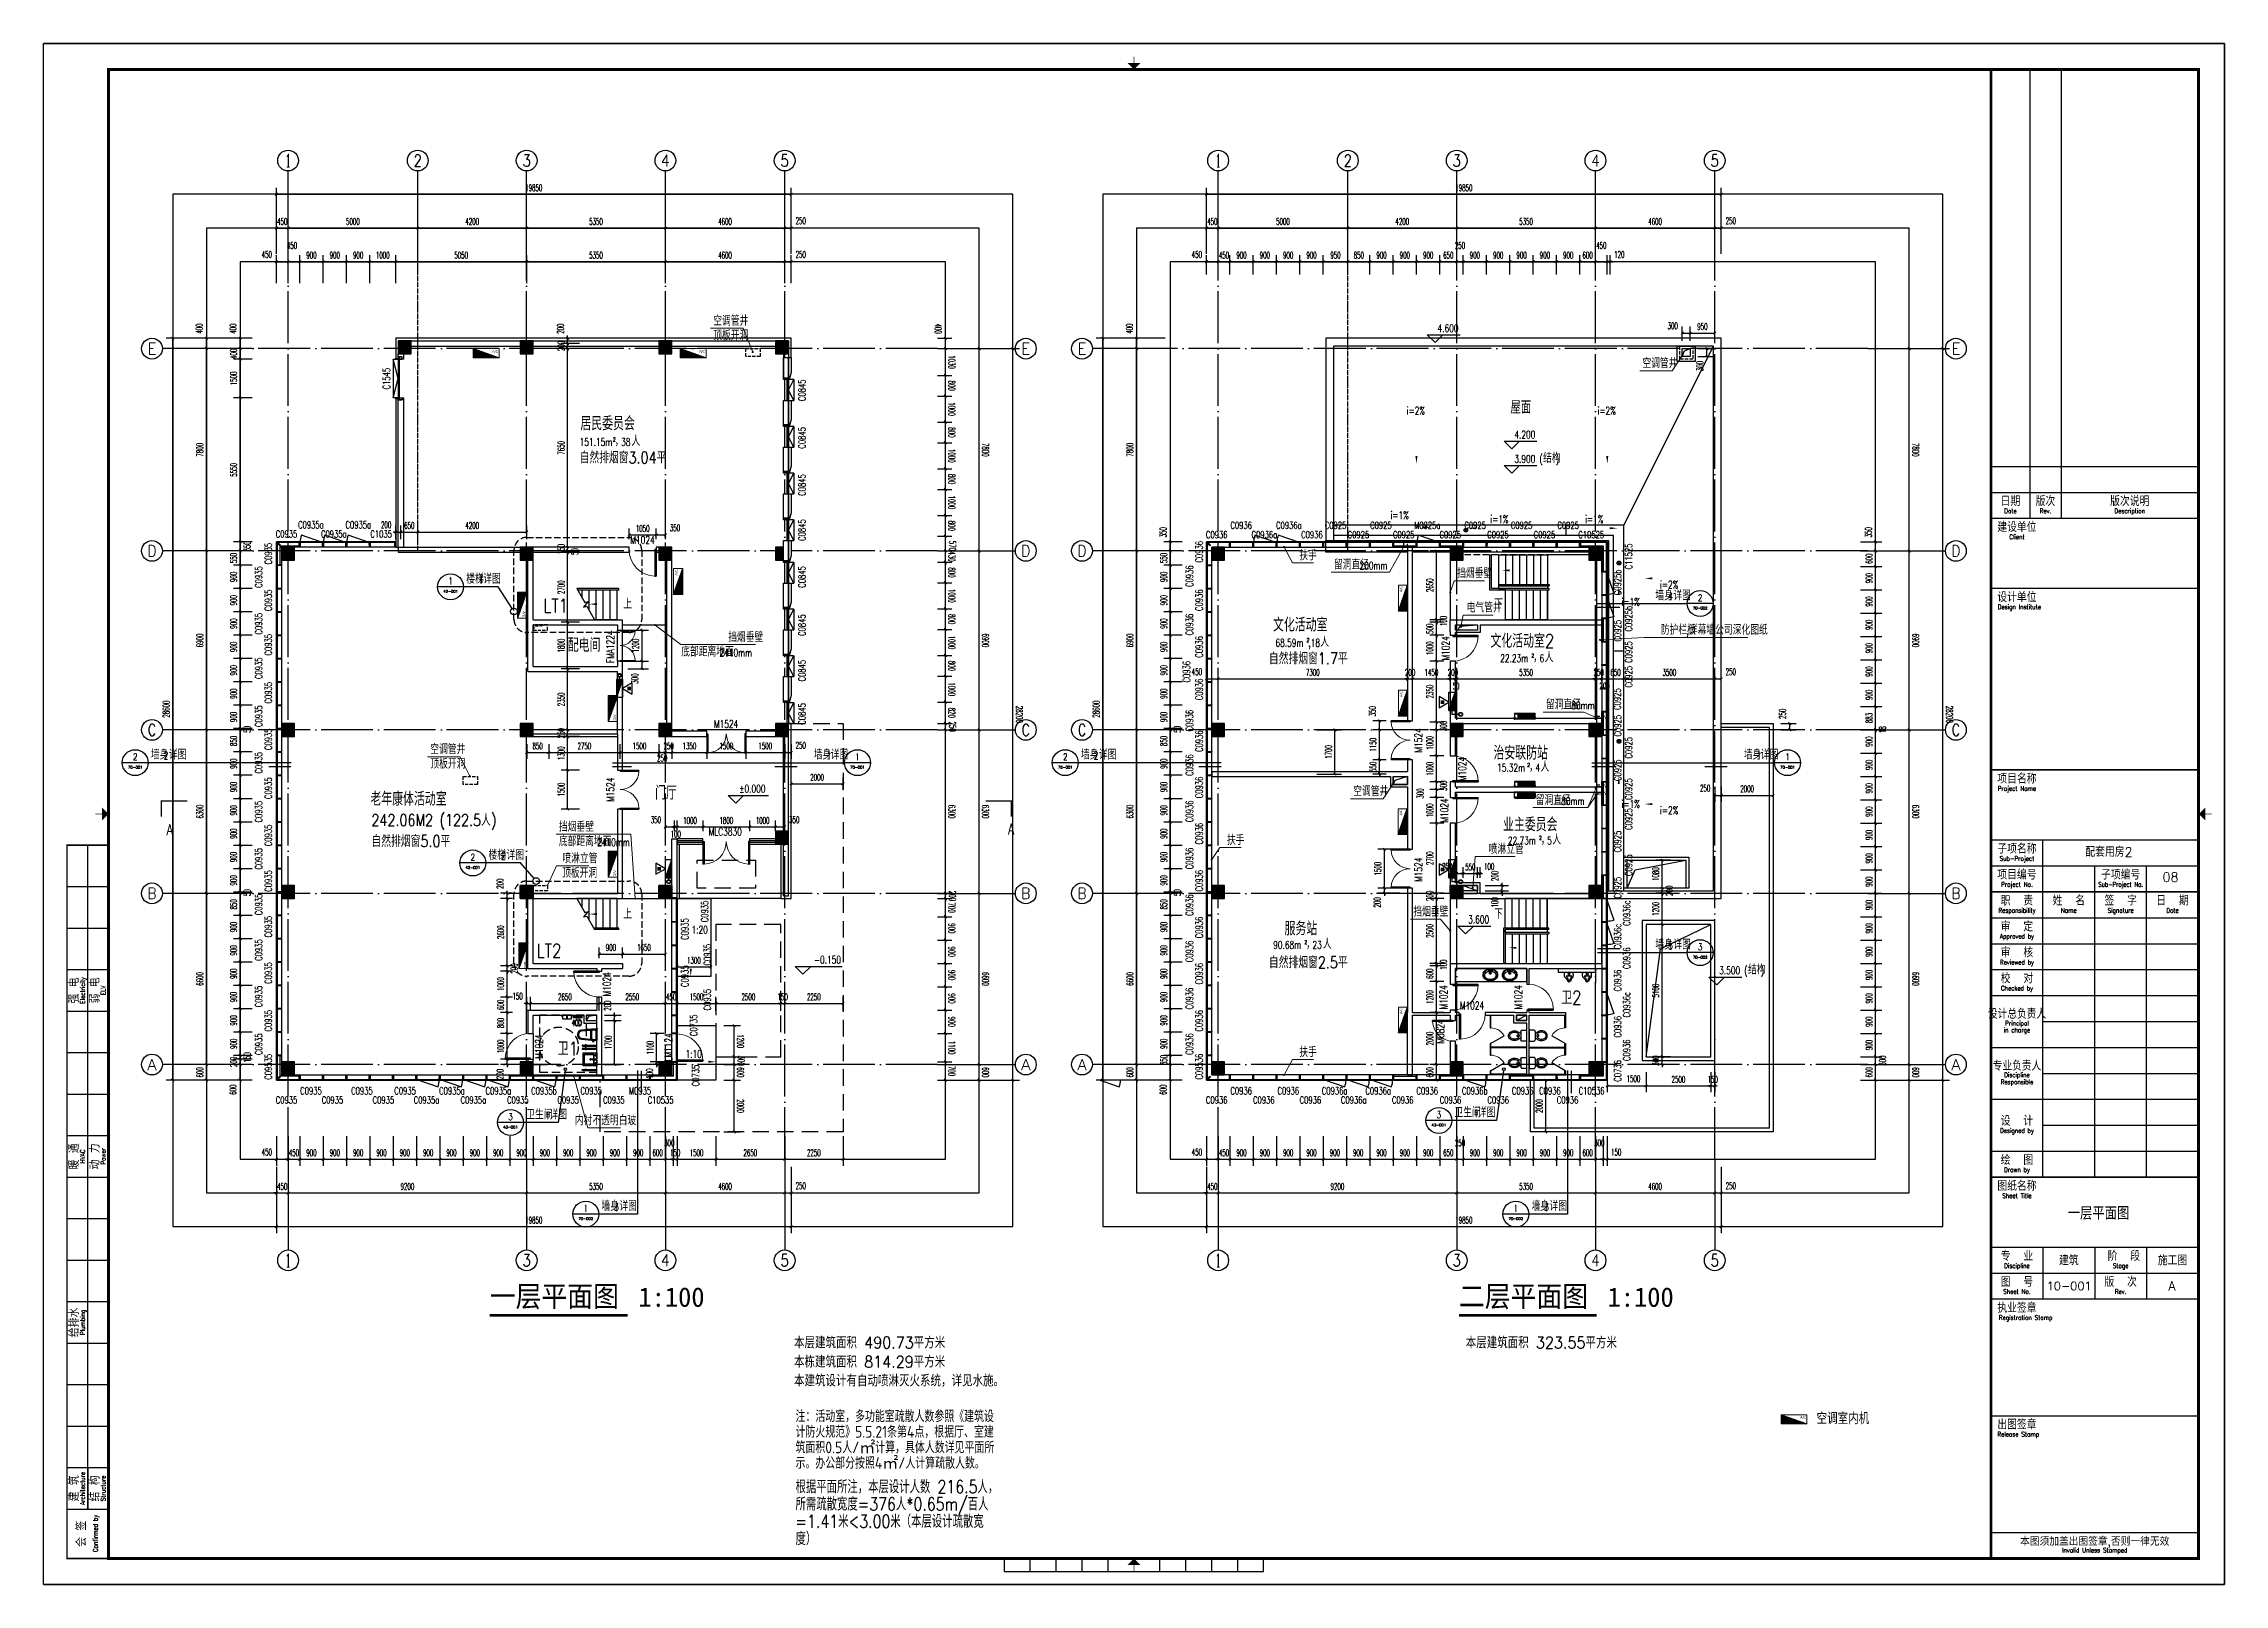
# Model space of a CAD drawing. Header units: millimetres. Extents: x -13830 to 215738, y -24143 to 193994.
# Drawn here: x -3452 to 80648, y 64957 to 124357 of the extents above; entities that cross this region are included whole.
import ezdxf
from ezdxf.enums import TextEntityAlignment as Align

# ---------------------------------------------------------------- set-up
doc = ezdxf.new("R2010")
doc.units = ezdxf.units.MM
doc.header["$LTSCALE"] = 100
for name, pattern in [('DASH', [0.35, 0.25, -0.1]), ('DASHDASHDOTDOT', [2, 0.5, -0.25, 0.5, -0.25, 0, -0.25, 0, -0.25]), ('DOTE', [2.42, 2, -0.2, 0.02, -0.2]), ('HIDDEN2', [4.7625, 3.175, -1.5875]), ('MCST GF$0$Club House GF$0$Club House GF$0$DASHED2', [9.525, 6.35, -3.175])]:
    doc.linetypes.add(name, pattern=pattern)
doc.layers.get('0').update_dxf_attribs({"linetype": 'CONTINUOUS'})
doc.layers.get('DEFPOINTS').update_dxf_attribs({"linetype": 'CONTINUOUS'})
for name, color, linetype in [('A-Drain-Well', 201, 'CONTINUOUS'), ('A-Fin-Stone', 64, 'CONTINUOUS'), ('A-Fire', 22, 'CONTINUOUS'), ('A-LVTRY', 44, 'CONTINUOUS'), ('AXIS', 3, 'CONTINUOUS'), ('AXIS_TEXT', 7, 'CONTINUOUS'), ('COLUMN', 9, 'CONTINUOUS'), ('CURTWALL', 4, 'CONTINUOUS'), ('DIM_ELEV', 3, 'CONTINUOUS'), ('DIM_IDEN', 3, 'CONTINUOUS'), ('DIM_SYMB', 3, 'CONTINUOUS'), ('DOOR_FIRE', 4, 'CONTINUOUS'), ('DOOR_FIRE_TEXT', 7, 'CONTINUOUS'), ('DOTE', 8, 'CONTINUOUS'), ('EQUIP_DETAIL', 9, 'CONTINUOUS'), ('EQUIP_HATCH', 8, 'CONTINUOUS'), ('FUR', 44, 'CONTINUOUS'), ('LVTRY', 44, 'CONTINUOUS'), ('MCST 2F$0$A-_FLOR----_E-', 21, 'CONTINUOUS'), ('MCST 2F$0$A-_FURT----_E-', 9, 'CONTINUOUS'), ('MCST 2F$0$A-_WIND----_E-', 4, 'CONTINUOUS'), ('MCST ELevations 1S$0$A-_WIND----_E-', 4, 'CONTINUOUS'), ('MCST GF$0$A-_FNSH----_E-', 9, 'CONTINUOUS'), ('MCST GF$0$A-_WIND----_E-', 4, 'CONTINUOUS'), ('MCST GF$0$D-METAL', 74, 'CONTINUOUS'), ('P-FIRE-EXTI', 7, 'CONTINUOUS'), ('P-FIRE-HYDR', 1, 'CONTINUOUS'), ('P-STRM', 201, 'DASHDASHDOTDOT'), ('PRANDCM', 7, 'CONTINUOUS'), ('PUB_DIM', 3, 'CONTINUOUS'), ('PUB_HATCH', 8, 'CONTINUOUS'), ('PUB_TEXT', 7, 'CONTINUOUS'), ('RAIL', 163, 'CONTINUOUS'), ('SPACE', 7, 'CONTINUOUS'), ('STAIR', 4, 'CONTINUOUS'), ('TK HAHA', 1, 'CONTINUOUS'), ('WALL', 2, 'CONTINUOUS'), ('WINDOW', 4, 'CONTINUOUS'), ('WINDOW_TEXT', 7, 'CONTINUOUS'), ('图框', 7, 'CONTINUOUS')]:
    doc.layers.add(name, color=color, linetype=linetype)
doc.layers.add('DIM_LEAD', color=3, linetype='CONTINUOUS', lineweight=13)
doc.layers.add('M-2019.7.9', color=6, linetype='CONTINUOUS', lineweight=15)
doc.layers.get('A-Fire').off()
doc.styles.add('_HZTXT', font='txt.shx', dxfattribs={"width": 0.8, "bigfont": 'hztxt.shx'})
doc.styles.add('_TCH_AXIS', font='COMPLEX', dxfattribs={"bigfont": 'GBCBIG'})
doc.styles.add('_TCH_DIM', font='SIMPLEX', dxfattribs={"bigfont": 'GBCBIG'})
doc.styles.add('_TCH_LABEL', font='COMPLEX', dxfattribs={"bigfont": 'GBCBIG'})
doc.styles.add('_TCH_SPACE', font='SIMPLEX', dxfattribs={"height": 5, "bigfont": 'GBCBIG'})
doc.styles.add('_TCH_WINDOW', font='SIMPLEX', dxfattribs={"height": 3.5, "bigfont": 'GBCBIG'})
doc.styles.add('COMPLEX', font='COMPLEX')
doc.styles.add('DIM_FONT_T3', font='SIMPLEX', dxfattribs={"width": 0.494118, "bigfont": 'GBCBIG'})
doc.styles.add('HZDX', font='wcad.shx', dxfattribs={"bigfont": 'hzdx.shx'})
doc.styles.add('HZTXT', font='tjromans.shx', dxfattribs={"width": 0.8, "bigfont": 'hztxt.shx'})
doc.styles.add('signboard', font='ARIALN.TTF', dxfattribs={"width": 0.9})
doc.styles.add('TKZ1_tjhts.shx', font='tjromant.shx', dxfattribs={"bigfont": 'tjhts.shx'})
doc.styles.add('TKZ2_tjkts.shx', font='tjromant.shx', dxfattribs={"bigfont": 'tjkts.shx'})
doc.dimstyles.new('_TCH_ARCH&&100', dxfattribs={"dimtxt": 255, "dimasz": 100, "dimexe": 250, "dimexo": 300, "dimgap": 122.5, "dimtad": 1, "dimdec": 0, "dimzin": 0, "dimdsep": 46, "dimtxsty": 'DIM_FONT_T3', "dimblk": 'ARCHTICK', "dimcen": 0.09, "dimclrt": 7, "dimazin": 0, "dimtfac": 1, "dimtdec": 0, "dimtix": 1, "dimtmove": 2, "dimatfit": 3, "dimldrblk": 'ARCHTICK', "dimfxl": 1, "dimtolj": 1, "dimtzin": 0, "dimarcsym": 0})

msp = doc.modelspace()

# ---------------------------------------------------------------- texts
at = {"style": 'HZTXT'}
for s, height, width, p in [('文化活动室', 525, 0.8, (43958.9, 101689.3)), ('文化活动室', 525, 0.8, (52345.4, 101064.7)), ('2', 525, 0.8, (54445.4, 101064.7)), ('治安联防站', 525, 0.8, (52462.5, 96750.8)), ('业主委员会', 525, 0.8, (52829.2, 93987.5)), ('服务站', 525, 0.8, (44404.8, 89979.9)), ('卫', 525, 0.8, (55074.8, 87316.6)), ('2', 525, 0.8, (55494.8, 87316.6)), ('本层建筑面积 490.73平方米', 450, 0.9, (25486.2, 74053.1)), ('本层建筑面积 323.55平方米', 450, 0.9, (51390.9, 74053.1)), ('本栋建筑面积 814.29平方米', 450, 0.9, (25486.2, 73314.9)), ('本建筑设计有自动喷淋灭火系统，详见水施。 ', 450, 0.9, (25486.2, 72586.2)), ('空调室内机', 450, 0.9, (64923.9, 71131.5))]:
    msp.add_text(s, height=height, dxfattribs=dict(at, width=width)).set_placement(p)
at = {"width": 8000, "attachment_point": 1, "line_spacing_factor": 0.8, "style": 'HZTXT'}
for s, insert, char_height in [('自然排烟窗1.7平', (43800, 100879.2), 450), ('自然排烟窗2.5平', (43800, 89163.6), 450), ('{\\Fgbenor,gbcbig|c134;\\W1;注：活动室，多功能室疏散人数参照《建筑设计防火规范》5.5.21条第4点，根据厅、室建筑面积0.5人/\\fSimSun|b0|i0|c129|p2;㎡\\Fgbenor,gbcbig|c134;计算，具体人数详见平面所示。办公部分按照4\\fSimSun|b0|i0|c129|p2;㎡\\Fgbenor,gbcbig|c134;/人计算疏散人数。}', (25544.7, 71663.3), 450), ('根据平面所注，本层设计人数 216.5人， 所需疏散宽度=376人*0.65m/百人=1.41米<3.00米（本层设计疏散宽度）', (25544.7, 68970.8), 500)]:
    msp.add_mtext(s, dxfattribs=dict(at, insert=insert, char_height=char_height))
at = {"layer": 'DIM_LEAD', "color": 7, "style": '_HZTXT', "width": 0.8}
msp.add_text('屋面', height=500, dxfattribs=at).set_placement((53113.5, 110089.5))
at = {"layer": 'PUB_TEXT'}
for s, height, style, width, p in [('4.600', 297.5, '_TCH_DIM', 0.705882, (50305.4, 113236.7)), ('4.200', 297.5, '_TCH_DIM', 0.705882, (53265.3, 109137.1)), ('3.900', 297.5, '_TCH_DIM', 0.705882, (53265.3, 108199.8)), ('(', 297.5, '_TCH_DIM', 0.705882, (54235.3, 108199.8)), (')', 297.5, '_TCH_DIM', 0.705882, (54866.8, 108199.8)), ('200mm', 297.5, '_TCH_DIM', 0.705882, (47292.2, 104087)), ('4', 297.5, '_TCH_DIM', 0.705882, (59197.9, 102898.5)), (',', 297.5, '_TCH_DIM', 0.705882, (59898.3, 101572.6)), ('80mm', 297.5, '_TCH_DIM', 0.705882, (55464.9, 98693.7)), ('2', 297.5, '_TCH_DIM', 0.705882, (37044.2, 96762.9)), ('1', 297.5, '_TCH_DIM', 0.705882, (62608.2, 96762.9)), ('80mm', 297.5, '_TCH_DIM', 0.705882, (55073.3, 95007.8)), ('3.600', 297.5, '_TCH_DIM', 0.705882, (51483.1, 90441.4)), ('5', 297.5, '_TCH_DIM', 0.705882, (59197.9, 89438.5)), ('3.500', 297.5, '_TCH_DIM', 0.705882, (61165.3, 88475.9)), ('(', 297.5, '_TCH_DIM', 0.705882, (62135.3, 88475.9)), (')', 297.5, '_TCH_DIM', 0.705882, (62766.8, 88475.9)), ('1', 297.5, '_TCH_DIM', 0.705882, (51695.5, 82966.6)), ('3', 297.5, '_TCH_DIM', 0.705882, (54418.7, 79359.7)), ('一层平面图', 811.87, 'signboard', 0.9, (13752.7, 75657.9)), ('二层平面图', 811.87, 'signboard', 0.9, (51126.7, 75657.9))]:
    msp.add_text(s, height=height, dxfattribs=dict(at, style=style, width=width)).set_placement(p)
at = {"layer": 'PUB_TEXT', "style": '_TCH_DIM'}
for s, height, p in [('空调管井', 337.59, (58204.4, 111849.7)), ('结构', 337.59, (54375.3, 108199.8)), ('扶手', 337.59, (44973.3, 104442.3)), ('留洞直径', 337.59, (46309.2, 104087)), ('下', 337.6, (52493.7, 102573.5)), ('墙身', 337.59, (58706.4, 102898.5)), ('详图', 337.59, (59397.9, 102898.5)), ('防护栏板', 337.59, (58915.3, 101572.6)), ('详幕墙公司深化图纸', 337.59, (59998.3, 101572.6)), ('留洞直径', 337.59, (54481.9, 98693.7)), ('墙身', 337.59, (36552.7, 96762.9)), ('详图', 337.59, (37244.2, 96762.9)), ('墙身', 337.59, (62116.7, 96762.9)), ('详图', 337.59, (62768.2, 96762.9)), ('空调管井', 337.59, (47054.4, 95349.9)), ('留洞直径', 337.59, (54090.3, 95007.8)), ('扶手', 337.59, (42183.5, 93468.1)), ('喷淋立管', 337.59, (52277.2, 93119.9)), ('下', 337.6, (52483.7, 90624)), ('墙身', 337.59, (58706.4, 89438.5)), ('详图', 337.59, (59397.9, 89438.5)), ('结构', 337.59, (62275.3, 88475.9)), ('扶手', 337.59, (44973.3, 85293)), ('卫生间', 337.59, (50958.2, 82966.6)), ('详图', 337.59, (51855.5, 82966.6)), ('墙身', 337.59, (53927.2, 79359.7)), ('详图', 337.59, (54618.7, 79359.7))]:
    msp.add_text(s, height=height, dxfattribs=at).set_placement(p)
at = {"layer": 'PUB_TEXT', "linetype": 'ByBlock', "style": '_TCH_LABEL', "width": 0.705882}
for s, p in [('i=2%', (49115.3, 110057.4)), ('i=2%', (56474.9, 110057.4)), ('i=1%', (48490.4, 106027.6)), ('i=1%', (52340.9, 105875)), ('i=1%', (55996.7, 105875)), ('i=2%', (58885.6, 103351.1)), ('i=1%', (57402.3, 102685.5)), ('i=1%', (57402.3, 94892.4)), ('i=2%', (58885.6, 94650.5))]:
    msp.add_text(s, height=297.5, dxfattribs=at).set_placement(p)
at = {"layer": 'PUB_TEXT', "linetype": 'Continuous', "style": '_TCH_DIM'}
for s, p in [('挡烟垂壁', (51061.6, 103755.9)), ('电气管井', (51426.9, 102432.6)), ('挡烟垂壁', (49370.3, 90705.9))]:
    msp.add_text(s, height=337.59, dxfattribs=at).set_placement(p)
at = {"layer": 'PUB_TEXT', "style": '_TCH_LABEL'}
for s, height, p, p2 in [('70-002', 97.99, (60151.1, 102546.6), (60711.1, 102546.6)), ('2', 261, (60344.1, 102863.7), (60518.1, 102863.7)), ('2', 261, (35860.7, 96728.1), (36034.7, 96728.1)), ('1', 267.7, (63744.1, 96727.1), (63858.8, 96727.1)), ('70-001', 101.67, (35669.3, 96408.4), (36226.1, 96408.4)), ('70-001', 101.67, (63523, 96408.4), (64079.8, 96408.4)), ('70-002', 97.99, (60151.1, 89086.7), (60711.1, 89086.7)), ('3', 261, (60344.1, 89403.7), (60518.1, 89403.7)), ('43-001', 101.67, (50074.9, 82615.9), (50631.6, 82615.9)), ('3', 261, (50266.2, 82935.5), (50440.2, 82935.5)), ('70-002', 97.99, (53042.2, 79007.9), (53602.1, 79007.9)), ('1', 267.7, (53264.8, 79324), (53379.5, 79324))]:
    msp.add_text(s, height=height, dxfattribs=at).set_placement(p, p2, align=Align.FIT)
at = {"layer": 'PUB_TEXT'}
for p in [(19486.5, 75657.9), (56860.5, 75657.9)]:
    msp.add_text('1:100', height=750, dxfattribs=at).set_placement(p)
at = {"layer": 'SPACE', "style": '_TCH_SPACE', "width": 0.705882}
for s, height, p in [('68.59m', 297.5, (44052.4, 101108.2)), ('2', 148.8, (45252.4, 101283.2)), (',18', 297.5, (45322.4, 101108.2)), ('22.23m', 297.5, (52721.4, 100512.4)), ('2', 148.8, (53921.4, 100687.4)), ('6', 297.5, (54237.1, 100512.4)), ('15.32m', 297.5, (52601.9, 96295.7)), ('2', 148.8, (53761.9, 96470.7)), ('4', 297.5, (54077.7, 96295.7)), ('22.73m', 297.5, (53015.6, 93485.8)), ('2', 148.8, (54215.6, 93660.8)), ('5', 297.5, (54531.4, 93485.8)), ('90.68m', 297.5, (43965.6, 89461.5)), ('2', 148.8, (45165.6, 89636.5)), ('23', 297.5, (45481.3, 89461.5))]:
    msp.add_text(s, height=height, dxfattribs=at).set_placement(p)
at = {"layer": 'SPACE', "style": '_TCH_SPACE'}
for s, p in [('人', (45782.4, 101108.2)), ('，', (53991.4, 100512.4)), ('人', (54437.1, 100512.4)), ('，', (53831.9, 96295.7)), ('人', (54277.7, 96295.7)), ('，', (54285.6, 93485.8)), ('人', (54731.4, 93485.8)), ('，', (45235.6, 89461.5)), ('人', (45881.3, 89461.5))]:
    msp.add_text(s, height=337.6, dxfattribs=at).set_placement(p)
at = {"layer": 'WINDOW_TEXT', "style": '_TCH_WINDOW', "width": 0.705882}
for s, p in [('C0936', (41247.3, 104350.1)), ('C11525', (57812, 104087.3)), ('C0936', (40874.4, 103410)), ('C0925b', (57384.6, 103089.9)), ('C0936', (41247.3, 102484.1)), ('C0925b', (57812, 101690.9)), ('C0936', (40874.4, 101544)), ('C0925', (57384.6, 101304.4)), ('C0936', (41247.3, 100684.1)), ('C0925', (57812, 100485.8)), ('C0936', (40759.4, 99726.5)), ('C0925', (57807.9, 99533.2)), ('C0936', (41247.3, 99045.2)), ('C0925', (57377.4, 98670.5)), ('C0936', (40874.4, 97840.3)), ('C0925', (57384.6, 97642.4)), ('C0936', (41247.3, 97049.1)), ('C0925', (57812, 96793)), ('C0936', (40874.4, 96126.5)), ('C0925', (57384.6, 95927.2)), ('C0936', (41247.3, 95266.6)), ('C0925', (57812, 95200.5)), ('C0936', (40874.4, 94344)), ('C0936', (41247.3, 93484.1)), ('C0925', (57812, 94045)), ('C0925', (57384.6, 93179.2)), ('C0936', (40874.4, 92526.5)), ('C0925', (57812, 92266.6)), ('C0936', (41247.3, 91666.6)), ('C0925', (57384.6, 91400.8)), ('C0936', (40874.4, 90726.5)), ('C0936c', (57738.4, 90343.1)), ('C0936', (41247.3, 89866.6)), ('C0936c', (57384.6, 89443)), ('C0936', (40874.4, 88944)), ('C0936', (57738.4, 88680.7)), ('C0936', (41247.3, 88084.1)), ('C0936', (57384.6, 87820.8)), ('C0936', (40874.4, 87126.5)), ('C0936c', (57738.4, 86812)), ('C0936', (41247.3, 86266.6)), ('C0936', (57384.6, 86038.9)), ('C0936', (40874.4, 85369.7)), ('C0936', (57738.4, 85132.8)), ('C09536', (41247.3, 84418.4)), ('C0736', (57384.6, 84336.5))]:
    msp.add_text(s, height=272, rotation=90, dxfattribs=at).set_placement(p)
for s, p in [('C0936', (41371.6, 105293.8)), ('C0936', (42315.5, 105645.9)), ('C0936a', (43133, 105293.8)), ('C0936a', (44076.9, 105645.9)), ('C0936', (45044.9, 105293.8)), ('C0925', (45957.5, 105645.9)), ('C0925', (46838.7, 105293.8)), ('C0925', (47703.8, 105645.9)), ('C0925', (48584.9, 105293.8)), ('M0925a', (49402.8, 105645.9)), ('C0925', (50380, 105293.8)), ('C0925', (51339.5, 105645.9)), ('C0925', (52220.7, 105293.8)), ('C0925', (53129.9, 105645.9)), ('C0925', (54011.1, 105293.8)), ('C0925', (54925.8, 105645.9)), ('C10525', (55733.8, 105293.8)), ('C0936', (42315.5, 83848.8)), ('C0936', (44134.2, 83848.8)), ('C0936a', (45843.4, 83848.8)), ('C0936a', (47521.9, 83848.8)), ('C0936', (49490.5, 83848.8)), ('C0936b', (51245.9, 83848.8)), ('C0936', (53172.8, 83848.8)), ('C0936', (54224.1, 83848.8)), ('C10536', (55747.8, 83848.8)), ('C0936', (41371.6, 83496.6)), ('C0936', (43190.4, 83496.6)), ('C0936', (44986.4, 83496.6)), ('C0936a', (46578, 83496.6)), ('C0936', (48546.6, 83496.6)), ('C0936', (50388.9, 83496.6)), ('C0936', (52228.9, 83496.6)), ('C0936', (54903.4, 83496.6))]:
    msp.add_text(s, height=272, dxfattribs=at).set_placement(p)
at = {"layer": '图框', "color": 5, "style": 'TKZ1_tjhts.shx'}
for s, height, p in [('配套用房2', 360, (76196.9, 93191.4)), ('08', 360, (78570.5, 92222.9)), ('一层平面图', 500, (75793.7, 79264.6)), ('10-001', 320, (74662.3, 76462)), ('A', 360, (78625, 76462))]:
    msp.add_text(s, height=height, dxfattribs=at).set_placement(p, align=Align.MIDDLE_CENTER)

# ---------------------------------------------------------------- blocks, each defined once
blk = doc.blocks.new('_AXISO')
blk.add_circle((0, 0), 0.5)
at = {"layer": 'AXIS_TEXT', "style": 'COMPLEX', "width": 1.041667}
blk.add_attdef('A', text='', height=0.56, dxfattribs=at).set_placement((-0.25, -0.28), (0.25, -0.28), align=Align.FIT)
blk = doc.blocks.new('_ArchTick')
at = {"color": 0, "linetype": 'ByBlock', "const_width": 0.4}
blk.add_lwpolyline([(-0.5, -0.5), (0.5, 0.5)], dxfattribs=at)
blk = doc.blocks.new('*D1024')
at = {"layer": 'AXIS', "color": 0, "lineweight": -2, "transparency": 16777216}
for p, q in [((-450, -3900), (-450, -6450)), ((19400, -3900), (19400, -6450)), ((-450, -6200), (19400, -6200))]:
    blk.add_line(p, q, dxfattribs=at)
at = {"layer": 'DEFPOINTS', "color": 0, "transparency": 16777216}
for p in [(-450, -3600), (19400, -3600), (19400, -6200)]:
    blk.add_point(p, dxfattribs=at)
at = {"layer": 'AXIS', "color": 0, "lineweight": -2, "transparency": 16777216, "xscale": 100, "yscale": 100, "zscale": 100, "rotation": 180}
blk.add_blockref('_ArchTick', (-450, -6200), dxfattribs=at)
at = {"layer": 'AXIS', "color": 0, "lineweight": -2, "transparency": 16777216, "xscale": 100, "yscale": 100, "zscale": 100}
blk.add_blockref('_ArchTick', (19400, -6200), dxfattribs=at)
at = {"layer": 'AXIS', "color": 7, "transparency": 16777216, "insert": (9475, -5950), "char_height": 255, "attachment_point": 5, "style": 'DIM_FONT_T3'}
blk.add_mtext('\\A1;19850', dxfattribs=at)
blk = doc.blocks.new('*D1025')
at = {"layer": 'AXIS', "color": 0, "lineweight": -2, "transparency": 16777216}
for p, q in [((-450, -3900), (-450, -5150)), ((0, -3900), (0, -5150)), ((-450, -4900), (-550, -4900)), ((-450, -4900), (0, -4900)), ((0, -4900), (100, -4900))]:
    blk.add_line(p, q, dxfattribs=at)
at = {"layer": 'DEFPOINTS', "color": 0, "transparency": 16777216}
for p in [(-450, -3600), (0, -3600), (0, -4900)]:
    blk.add_point(p, dxfattribs=at)
at = {"layer": 'AXIS', "color": 0, "lineweight": -2, "transparency": 16777216, "xscale": 100, "yscale": 100, "zscale": 100}
blk.add_blockref('_ArchTick', (-450, -4900), dxfattribs=at)
at = {"layer": 'AXIS', "color": 0, "lineweight": -2, "transparency": 16777216, "xscale": 100, "yscale": 100, "zscale": 100, "rotation": 180}
blk.add_blockref('_ArchTick', (0, -4900), dxfattribs=at)
at = {"layer": 'AXIS', "color": 7, "transparency": 16777216, "insert": (-225, -4650), "char_height": 255, "attachment_point": 5, "style": 'DIM_FONT_T3'}
blk.add_mtext('\\A1;450', dxfattribs=at)
blk = doc.blocks.new('*D1026')
at = {"layer": 'AXIS', "color": 0, "lineweight": -2, "transparency": 16777216}
for p, q in [((0, -3900), (0, -5150)), ((9200, -3900), (9200, -5150)), ((0, -4900), (9200, -4900))]:
    blk.add_line(p, q, dxfattribs=at)
at = {"layer": 'DEFPOINTS', "color": 0, "transparency": 16777216}
for p in [(0, -3600), (9200, -3600), (9200, -4900)]:
    blk.add_point(p, dxfattribs=at)
at = {"layer": 'AXIS', "color": 0, "lineweight": -2, "transparency": 16777216, "xscale": 100, "yscale": 100, "zscale": 100, "rotation": 180}
blk.add_blockref('_ArchTick', (0, -4900), dxfattribs=at)
at = {"layer": 'AXIS', "color": 0, "lineweight": -2, "transparency": 16777216, "xscale": 100, "yscale": 100, "zscale": 100}
blk.add_blockref('_ArchTick', (9200, -4900), dxfattribs=at)
at = {"layer": 'AXIS', "color": 7, "transparency": 16777216, "insert": (4600, -4650), "char_height": 255, "attachment_point": 5, "style": 'DIM_FONT_T3'}
blk.add_mtext('\\A1;9200', dxfattribs=at)
blk = doc.blocks.new('*D1027')
at = {"layer": 'AXIS', "color": 0, "lineweight": -2, "transparency": 16777216}
for p, q in [((9200, -3900), (9200, -5150)), ((14550, -3900), (14550, -5150)), ((9200, -4900), (14550, -4900))]:
    blk.add_line(p, q, dxfattribs=at)
at = {"layer": 'DEFPOINTS', "color": 0, "transparency": 16777216}
for p in [(9200, -3600), (14550, -3600), (14550, -4900)]:
    blk.add_point(p, dxfattribs=at)
at = {"layer": 'AXIS', "color": 0, "lineweight": -2, "transparency": 16777216, "xscale": 100, "yscale": 100, "zscale": 100, "rotation": 180}
blk.add_blockref('_ArchTick', (9200, -4900), dxfattribs=at)
at = {"layer": 'AXIS', "color": 0, "lineweight": -2, "transparency": 16777216, "xscale": 100, "yscale": 100, "zscale": 100}
blk.add_blockref('_ArchTick', (14550, -4900), dxfattribs=at)
at = {"layer": 'AXIS', "color": 7, "transparency": 16777216, "insert": (11875, -4650), "char_height": 255, "attachment_point": 5, "style": 'DIM_FONT_T3'}
blk.add_mtext('\\A1;5350', dxfattribs=at)
blk = doc.blocks.new('*D1028')
at = {"layer": 'AXIS', "color": 0, "lineweight": -2, "transparency": 16777216}
for p, q in [((14550, -3900), (14550, -5150)), ((19150, -3900), (19150, -5150)), ((14550, -4900), (19150, -4900))]:
    blk.add_line(p, q, dxfattribs=at)
at = {"layer": 'DEFPOINTS', "color": 0, "transparency": 16777216}
for p in [(14550, -3600), (19150, -3600), (19150, -4900)]:
    blk.add_point(p, dxfattribs=at)
at = {"layer": 'AXIS', "color": 0, "lineweight": -2, "transparency": 16777216, "xscale": 100, "yscale": 100, "zscale": 100, "rotation": 180}
blk.add_blockref('_ArchTick', (14550, -4900), dxfattribs=at)
at = {"layer": 'AXIS', "color": 0, "lineweight": -2, "transparency": 16777216, "xscale": 100, "yscale": 100, "zscale": 100}
blk.add_blockref('_ArchTick', (19150, -4900), dxfattribs=at)
at = {"layer": 'AXIS', "color": 7, "transparency": 16777216, "insert": (16850, -4650), "char_height": 255, "attachment_point": 5, "style": 'DIM_FONT_T3'}
blk.add_mtext('\\A1;4600', dxfattribs=at)
blk = doc.blocks.new('*D1029')
at = {"layer": 'AXIS', "color": 0, "lineweight": -2, "transparency": 16777216}
for p, q in [((19150, -3900), (19150, -5150)), ((19400, -3900), (19400, -5150)), ((19150, -4900), (19400, -4900))]:
    blk.add_line(p, q, dxfattribs=at)
at = {"layer": 'DEFPOINTS', "color": 0, "transparency": 16777216}
for p in [(19150, -3600), (19400, -3600), (19400, -4900)]:
    blk.add_point(p, dxfattribs=at)
at = {"layer": 'AXIS', "color": 0, "lineweight": -2, "transparency": 16777216, "xscale": 100, "yscale": 100, "zscale": 100, "rotation": 180}
blk.add_blockref('_ArchTick', (19150, -4900), dxfattribs=at)
at = {"layer": 'AXIS', "color": 0, "lineweight": -2, "transparency": 16777216, "xscale": 100, "yscale": 100, "zscale": 100}
blk.add_blockref('_ArchTick', (19400, -4900), dxfattribs=at)
at = {"layer": 'AXIS', "color": 7, "transparency": 16777216, "insert": (19770, -4625), "char_height": 255, "attachment_point": 5, "style": 'DIM_FONT_T3'}
blk.add_mtext('\\A1;250', dxfattribs=at)
blk = doc.blocks.new('*D1030')
at = {"layer": 'AXIS', "color": 0, "lineweight": -2, "transparency": 16777216}
for p, q in [((-450, 31300), (-450, 33850)), ((19400, 31300), (19400, 33850)), ((-450, 33600), (19400, 33600))]:
    blk.add_line(p, q, dxfattribs=at)
at = {"layer": 'DEFPOINTS', "color": 0, "transparency": 16777216}
for p in [(19400, 33600), (-450, 31000), (19400, 31000)]:
    blk.add_point(p, dxfattribs=at)
at = {"layer": 'AXIS', "color": 0, "lineweight": -2, "transparency": 16777216, "xscale": 100, "yscale": 100, "zscale": 100, "rotation": 180}
blk.add_blockref('_ArchTick', (-450, 33600), dxfattribs=at)
at = {"layer": 'AXIS', "color": 0, "lineweight": -2, "transparency": 16777216, "xscale": 100, "yscale": 100, "zscale": 100}
blk.add_blockref('_ArchTick', (19400, 33600), dxfattribs=at)
at = {"layer": 'AXIS', "color": 7, "transparency": 16777216, "insert": (9475, 33850), "char_height": 255, "attachment_point": 5, "style": 'DIM_FONT_T3'}
blk.add_mtext('\\A1;19850', dxfattribs=at)
blk = doc.blocks.new('*D1031')
at = {"layer": 'AXIS', "color": 0, "lineweight": -2, "transparency": 16777216}
for p, q in [((-450, 32300), (-550, 32300)), ((-450, 31300), (-450, 32550)), ((-450, 32300), (0, 32300)), ((0, 31300), (0, 32550)), ((0, 32300), (100, 32300))]:
    blk.add_line(p, q, dxfattribs=at)
at = {"layer": 'DEFPOINTS', "color": 0, "transparency": 16777216}
for p in [(0, 32300), (-450, 31000), (0, 31000)]:
    blk.add_point(p, dxfattribs=at)
at = {"layer": 'AXIS', "color": 0, "lineweight": -2, "transparency": 16777216, "xscale": 100, "yscale": 100, "zscale": 100}
blk.add_blockref('_ArchTick', (-450, 32300), dxfattribs=at)
at = {"layer": 'AXIS', "color": 0, "lineweight": -2, "transparency": 16777216, "xscale": 100, "yscale": 100, "zscale": 100, "rotation": 180}
blk.add_blockref('_ArchTick', (0, 32300), dxfattribs=at)
at = {"layer": 'AXIS', "color": 7, "transparency": 16777216, "insert": (-225, 32550), "char_height": 255, "attachment_point": 5, "style": 'DIM_FONT_T3'}
blk.add_mtext('\\A1;450', dxfattribs=at)
blk = doc.blocks.new('*D1032')
at = {"layer": 'AXIS', "color": 0, "lineweight": -2, "transparency": 16777216}
for p, q in [((0, 31300), (0, 32550)), ((0, 32300), (5000, 32300)), ((5000, 31300), (5000, 32550))]:
    blk.add_line(p, q, dxfattribs=at)
at = {"layer": 'DEFPOINTS', "color": 0, "transparency": 16777216}
for p in [(5000, 32300), (0, 31000), (5000, 31000)]:
    blk.add_point(p, dxfattribs=at)
at = {"layer": 'AXIS', "color": 0, "lineweight": -2, "transparency": 16777216, "xscale": 100, "yscale": 100, "zscale": 100, "rotation": 180}
blk.add_blockref('_ArchTick', (0, 32300), dxfattribs=at)
at = {"layer": 'AXIS', "color": 0, "lineweight": -2, "transparency": 16777216, "xscale": 100, "yscale": 100, "zscale": 100}
blk.add_blockref('_ArchTick', (5000, 32300), dxfattribs=at)
at = {"layer": 'AXIS', "color": 7, "transparency": 16777216, "insert": (2500, 32550), "char_height": 255, "attachment_point": 5, "style": 'DIM_FONT_T3'}
blk.add_mtext('\\A1;5000', dxfattribs=at)
blk = doc.blocks.new('*D1033')
at = {"layer": 'AXIS', "color": 0, "lineweight": -2, "transparency": 16777216}
for p, q in [((5000, 31300), (5000, 32550)), ((5000, 32300), (9200, 32300)), ((9200, 31300), (9200, 32550))]:
    blk.add_line(p, q, dxfattribs=at)
at = {"layer": 'DEFPOINTS', "color": 0, "transparency": 16777216}
for p in [(9200, 32300), (5000, 31000), (9200, 31000)]:
    blk.add_point(p, dxfattribs=at)
at = {"layer": 'AXIS', "color": 0, "lineweight": -2, "transparency": 16777216, "xscale": 100, "yscale": 100, "zscale": 100, "rotation": 180}
blk.add_blockref('_ArchTick', (5000, 32300), dxfattribs=at)
at = {"layer": 'AXIS', "color": 0, "lineweight": -2, "transparency": 16777216, "xscale": 100, "yscale": 100, "zscale": 100}
blk.add_blockref('_ArchTick', (9200, 32300), dxfattribs=at)
at = {"layer": 'AXIS', "color": 7, "transparency": 16777216, "insert": (7100, 32550), "char_height": 255, "attachment_point": 5, "style": 'DIM_FONT_T3'}
blk.add_mtext('\\A1;4200', dxfattribs=at)
blk = doc.blocks.new('*D1034')
at = {"layer": 'AXIS', "color": 0, "lineweight": -2, "transparency": 16777216}
for p, q in [((9200, 31300), (9200, 32550)), ((9200, 32300), (14550, 32300)), ((14550, 31300), (14550, 32550))]:
    blk.add_line(p, q, dxfattribs=at)
at = {"layer": 'DEFPOINTS', "color": 0, "transparency": 16777216}
for p in [(14550, 32300), (9200, 31000), (14550, 31000)]:
    blk.add_point(p, dxfattribs=at)
at = {"layer": 'AXIS', "color": 0, "lineweight": -2, "transparency": 16777216, "xscale": 100, "yscale": 100, "zscale": 100, "rotation": 180}
blk.add_blockref('_ArchTick', (9200, 32300), dxfattribs=at)
at = {"layer": 'AXIS', "color": 0, "lineweight": -2, "transparency": 16777216, "xscale": 100, "yscale": 100, "zscale": 100}
blk.add_blockref('_ArchTick', (14550, 32300), dxfattribs=at)
at = {"layer": 'AXIS', "color": 7, "transparency": 16777216, "insert": (11875, 32550), "char_height": 255, "attachment_point": 5, "style": 'DIM_FONT_T3'}
blk.add_mtext('\\A1;5350', dxfattribs=at)
blk = doc.blocks.new('*D1035')
at = {"layer": 'AXIS', "color": 0, "lineweight": -2, "transparency": 16777216}
for p, q in [((14550, 31300), (14550, 32550)), ((14550, 32300), (19150, 32300)), ((19150, 31300), (19150, 32550))]:
    blk.add_line(p, q, dxfattribs=at)
at = {"layer": 'DEFPOINTS', "color": 0, "transparency": 16777216}
for p in [(19150, 32300), (14550, 31000), (19150, 31000)]:
    blk.add_point(p, dxfattribs=at)
at = {"layer": 'AXIS', "color": 0, "lineweight": -2, "transparency": 16777216, "xscale": 100, "yscale": 100, "zscale": 100, "rotation": 180}
blk.add_blockref('_ArchTick', (14550, 32300), dxfattribs=at)
at = {"layer": 'AXIS', "color": 0, "lineweight": -2, "transparency": 16777216, "xscale": 100, "yscale": 100, "zscale": 100}
blk.add_blockref('_ArchTick', (19150, 32300), dxfattribs=at)
at = {"layer": 'AXIS', "color": 7, "transparency": 16777216, "insert": (16850, 32550), "char_height": 255, "attachment_point": 5, "style": 'DIM_FONT_T3'}
blk.add_mtext('\\A1;4600', dxfattribs=at)
blk = doc.blocks.new('*D1036')
at = {"layer": 'AXIS', "color": 0, "lineweight": -2, "transparency": 16777216}
for p, q in [((19150, 31300), (19150, 32550)), ((19150, 32300), (19400, 32300)), ((19400, 31300), (19400, 32550))]:
    blk.add_line(p, q, dxfattribs=at)
at = {"layer": 'DEFPOINTS', "color": 0, "transparency": 16777216}
for p in [(19400, 32300), (19150, 31000), (19400, 31000)]:
    blk.add_point(p, dxfattribs=at)
at = {"layer": 'AXIS', "color": 0, "lineweight": -2, "transparency": 16777216, "xscale": 100, "yscale": 100, "zscale": 100, "rotation": 180}
blk.add_blockref('_ArchTick', (19150, 32300), dxfattribs=at)
at = {"layer": 'AXIS', "color": 0, "lineweight": -2, "transparency": 16777216, "xscale": 100, "yscale": 100, "zscale": 100}
blk.add_blockref('_ArchTick', (19400, 32300), dxfattribs=at)
at = {"layer": 'AXIS', "color": 7, "transparency": 16777216, "insert": (19770, 32575), "char_height": 255, "attachment_point": 5, "style": 'DIM_FONT_T3'}
blk.add_mtext('\\A1;250', dxfattribs=at)
blk = doc.blocks.new('*D1037')
at = {"layer": 'AXIS', "color": 0, "lineweight": -2, "transparency": 16777216}
for p, q in [((25350, 27650), (28200, 27650)), ((27950, -550), (27950, 27650)), ((25350, -550), (28200, -550))]:
    blk.add_line(p, q, dxfattribs=at)
at = {"layer": 'DEFPOINTS', "color": 0, "transparency": 16777216}
for p in [(25050, 27650), (27950, 27650), (25050, -550)]:
    blk.add_point(p, dxfattribs=at)
at = {"layer": 'AXIS', "color": 0, "lineweight": -2, "transparency": 16777216, "xscale": 100, "yscale": 100, "zscale": 100}
for p, rotation in [((27950, 27650), 90.0000788328642), ((27950, -550), 270.0000788328642)]:
    blk.add_blockref('_ArchTick', p, dxfattribs=dict(at, rotation=rotation))
at = {"layer": 'AXIS', "color": 7, "transparency": 16777216, "insert": (28200, 13550), "char_height": 255, "attachment_point": 5, "rotation": 270.00008, "style": 'DIM_FONT_T3'}
blk.add_mtext('\\A1;28200', dxfattribs=at)
blk = doc.blocks.new('*D1038')
at = {"layer": 'AXIS', "color": 0, "lineweight": -2, "transparency": 16777216}
for p, q in [((25900, 50), (26900, 50)), ((26650, -550), (26650, 50)), ((25900, -550), (26900, -550))]:
    blk.add_line(p, q, dxfattribs=at)
at = {"layer": 'DEFPOINTS', "color": 0, "transparency": 16777216}
for p in [(25600, 50), (26650, 50), (25600, -550)]:
    blk.add_point(p, dxfattribs=at)
at = {"layer": 'AXIS', "color": 0, "lineweight": -2, "transparency": 16777216, "xscale": 100, "yscale": 100, "zscale": 100}
for p, rotation in [((26650, 50), 90.00007883286408), ((26650, -550), 270.0000788328641)]:
    blk.add_blockref('_ArchTick', p, dxfattribs=dict(at, rotation=rotation))
at = {"layer": 'AXIS', "color": 7, "transparency": 16777216, "insert": (26900, -250), "char_height": 255, "attachment_point": 5, "rotation": 270.00008, "style": 'DIM_FONT_T3'}
blk.add_mtext('\\A1;600', dxfattribs=at)
blk = doc.blocks.new('*D1039')
at = {"layer": 'AXIS', "color": 0, "lineweight": -2, "transparency": 16777216}
for p, q in [((25900, 6650), (26900, 6650)), ((26650, 50), (26650, 6650)), ((25900, 50), (26900, 50))]:
    blk.add_line(p, q, dxfattribs=at)
at = {"layer": 'DEFPOINTS', "color": 0, "transparency": 16777216}
for p in [(25600, 6650), (26650, 6650), (25600, 50)]:
    blk.add_point(p, dxfattribs=at)
at = {"layer": 'AXIS', "color": 0, "lineweight": -2, "transparency": 16777216, "xscale": 100, "yscale": 100, "zscale": 100}
for p, rotation in [((26650, 6650), 90.00007883286418), ((26650, 50), 270.0000788328642)]:
    blk.add_blockref('_ArchTick', p, dxfattribs=dict(at, rotation=rotation))
at = {"layer": 'AXIS', "color": 7, "transparency": 16777216, "insert": (26900, 3350), "char_height": 255, "attachment_point": 5, "rotation": 270.00008, "style": 'DIM_FONT_T3'}
blk.add_mtext('\\A1;6600', dxfattribs=at)
blk = doc.blocks.new('*D1040')
at = {"layer": 'AXIS', "color": 0, "lineweight": -2, "transparency": 16777216}
for p, q in [((25900, 12950), (26900, 12950)), ((26650, 6650), (26650, 12950)), ((25900, 6650), (26900, 6650))]:
    blk.add_line(p, q, dxfattribs=at)
at = {"layer": 'DEFPOINTS', "color": 0, "transparency": 16777216}
for p in [(25600, 12950), (26650, 12950), (25600, 6650)]:
    blk.add_point(p, dxfattribs=at)
at = {"layer": 'AXIS', "color": 0, "lineweight": -2, "transparency": 16777216, "xscale": 100, "yscale": 100, "zscale": 100}
for p, rotation in [((26650, 12950), 90.00007883286418), ((26650, 6650), 270.0000788328642)]:
    blk.add_blockref('_ArchTick', p, dxfattribs=dict(at, rotation=rotation))
at = {"layer": 'AXIS', "color": 7, "transparency": 16777216, "insert": (26900, 9800), "char_height": 255, "attachment_point": 5, "rotation": 270.00008, "style": 'DIM_FONT_T3'}
blk.add_mtext('\\A1;6300', dxfattribs=at)
blk = doc.blocks.new('*D1041')
at = {"layer": 'AXIS', "color": 0, "lineweight": -2, "transparency": 16777216}
for p, q in [((25900, 19850), (26900, 19850)), ((26650, 12950), (26650, 19850)), ((25900, 12950), (26900, 12950))]:
    blk.add_line(p, q, dxfattribs=at)
at = {"layer": 'DEFPOINTS', "color": 0, "transparency": 16777216}
for p in [(25600, 19850), (26650, 19850), (25600, 12950)]:
    blk.add_point(p, dxfattribs=at)
at = {"layer": 'AXIS', "color": 0, "lineweight": -2, "transparency": 16777216, "xscale": 100, "yscale": 100, "zscale": 100}
for p, rotation in [((26650, 19850), 90.00007883286418), ((26650, 12950), 270.0000788328642)]:
    blk.add_blockref('_ArchTick', p, dxfattribs=dict(at, rotation=rotation))
at = {"layer": 'AXIS', "color": 7, "transparency": 16777216, "insert": (26900, 16400), "char_height": 255, "attachment_point": 5, "rotation": 270.00008, "style": 'DIM_FONT_T3'}
blk.add_mtext('\\A1;6900', dxfattribs=at)
blk = doc.blocks.new('*D1042')
at = {"layer": 'AXIS', "color": 0, "lineweight": -2, "transparency": 16777216}
for p, q in [((25900, 27650), (26900, 27650)), ((26650, 19850), (26650, 27650)), ((25900, 19850), (26900, 19850))]:
    blk.add_line(p, q, dxfattribs=at)
at = {"layer": 'DEFPOINTS', "color": 0, "transparency": 16777216}
for p in [(25600, 27650), (26650, 27650), (25600, 19850)]:
    blk.add_point(p, dxfattribs=at)
at = {"layer": 'AXIS', "color": 0, "lineweight": -2, "transparency": 16777216, "xscale": 100, "yscale": 100, "zscale": 100}
for p, rotation in [((26650, 27650), 90.0000788328642), ((26650, 19850), 270.0000788328642)]:
    blk.add_blockref('_ArchTick', p, dxfattribs=dict(at, rotation=rotation))
at = {"layer": 'AXIS', "color": 7, "transparency": 16777216, "insert": (26900, 23750), "char_height": 255, "attachment_point": 5, "rotation": 270.00008, "style": 'DIM_FONT_T3'}
blk.add_mtext('\\A1;7800', dxfattribs=at)
blk = doc.blocks.new('*D1043')
at = {"layer": 'AXIS', "color": 0, "lineweight": -2, "transparency": 16777216}
for p, q in [((-2043, 28050), (-4700, 28050)), ((-4450, -550), (-4450, 28050)), ((-2043, -550), (-4700, -550))]:
    blk.add_line(p, q, dxfattribs=at)
at = {"layer": 'DEFPOINTS', "color": 0, "transparency": 16777216}
for p in [(-4450, 28050), (-1743, 28050), (-1743, -550)]:
    blk.add_point(p, dxfattribs=at)
at = {"layer": 'AXIS', "color": 0, "lineweight": -2, "transparency": 16777216, "xscale": 100, "yscale": 100, "zscale": 100}
for p, rotation in [((-4450, 28050), 90), ((-4450, -550), 270)]:
    blk.add_blockref('_ArchTick', p, dxfattribs=dict(at, rotation=rotation))
at = {"layer": 'AXIS', "color": 7, "transparency": 16777216, "insert": (-4700, 13750), "char_height": 255, "attachment_point": 5, "rotation": 90, "style": 'DIM_FONT_T3'}
blk.add_mtext('\\A1;28600', dxfattribs=at)
blk = doc.blocks.new('*D1044')
at = {"layer": 'AXIS', "color": 0, "lineweight": -2, "transparency": 16777216}
for p, q in [((-2150, 50), (-3400, 50)), ((-3150, -550), (-3150, 50)), ((-2150, -550), (-3400, -550))]:
    blk.add_line(p, q, dxfattribs=at)
at = {"layer": 'DEFPOINTS', "color": 0, "transparency": 16777216}
for p in [(-3150, 50), (-1850, 50), (-1850, -550)]:
    blk.add_point(p, dxfattribs=at)
at = {"layer": 'AXIS', "color": 0, "lineweight": -2, "transparency": 16777216, "xscale": 100, "yscale": 100, "zscale": 100}
for p, rotation in [((-3150, 50), 90), ((-3150, -550), 270)]:
    blk.add_blockref('_ArchTick', p, dxfattribs=dict(at, rotation=rotation))
at = {"layer": 'AXIS', "color": 7, "transparency": 16777216, "insert": (-3400, -250), "char_height": 255, "attachment_point": 5, "rotation": 90, "style": 'DIM_FONT_T3'}
blk.add_mtext('\\A1;600', dxfattribs=at)
blk = doc.blocks.new('*D1045')
at = {"layer": 'AXIS', "color": 0, "lineweight": -2, "transparency": 16777216}
for p, q in [((-2150, 6650), (-3400, 6650)), ((-3150, 50), (-3150, 6650)), ((-2150, 50), (-3400, 50))]:
    blk.add_line(p, q, dxfattribs=at)
at = {"layer": 'DEFPOINTS', "color": 0, "transparency": 16777216}
for p in [(-3150, 6650), (-1850, 6650), (-1850, 50)]:
    blk.add_point(p, dxfattribs=at)
at = {"layer": 'AXIS', "color": 0, "lineweight": -2, "transparency": 16777216, "xscale": 100, "yscale": 100, "zscale": 100}
for p, rotation in [((-3150, 6650), 90), ((-3150, 50), 270)]:
    blk.add_blockref('_ArchTick', p, dxfattribs=dict(at, rotation=rotation))
at = {"layer": 'AXIS', "color": 7, "transparency": 16777216, "insert": (-3400, 3350), "char_height": 255, "attachment_point": 5, "rotation": 90, "style": 'DIM_FONT_T3'}
blk.add_mtext('\\A1;6600', dxfattribs=at)
blk = doc.blocks.new('*D1046')
at = {"layer": 'AXIS', "color": 0, "lineweight": -2, "transparency": 16777216}
for p, q in [((-2150, 12950), (-3400, 12950)), ((-3150, 6650), (-3150, 12950)), ((-2150, 6650), (-3400, 6650))]:
    blk.add_line(p, q, dxfattribs=at)
at = {"layer": 'DEFPOINTS', "color": 0, "transparency": 16777216}
for p in [(-3150, 12950), (-1850, 12950), (-1850, 6650)]:
    blk.add_point(p, dxfattribs=at)
at = {"layer": 'AXIS', "color": 0, "lineweight": -2, "transparency": 16777216, "xscale": 100, "yscale": 100, "zscale": 100}
for p, rotation in [((-3150, 12950), 90), ((-3150, 6650), 270)]:
    blk.add_blockref('_ArchTick', p, dxfattribs=dict(at, rotation=rotation))
at = {"layer": 'AXIS', "color": 7, "transparency": 16777216, "insert": (-3400, 9800), "char_height": 255, "attachment_point": 5, "rotation": 90, "style": 'DIM_FONT_T3'}
blk.add_mtext('\\A1;6300', dxfattribs=at)
blk = doc.blocks.new('*D1047')
at = {"layer": 'AXIS', "color": 0, "lineweight": -2, "transparency": 16777216}
for p, q in [((-2150, 19850), (-3400, 19850)), ((-3150, 12950), (-3150, 19850)), ((-2150, 12950), (-3400, 12950))]:
    blk.add_line(p, q, dxfattribs=at)
at = {"layer": 'DEFPOINTS', "color": 0, "transparency": 16777216}
for p in [(-3150, 19850), (-1850, 19850), (-1850, 12950)]:
    blk.add_point(p, dxfattribs=at)
at = {"layer": 'AXIS', "color": 0, "lineweight": -2, "transparency": 16777216, "xscale": 100, "yscale": 100, "zscale": 100}
for p, rotation in [((-3150, 19850), 90), ((-3150, 12950), 270)]:
    blk.add_blockref('_ArchTick', p, dxfattribs=dict(at, rotation=rotation))
at = {"layer": 'AXIS', "color": 7, "transparency": 16777216, "insert": (-3400, 16400), "char_height": 255, "attachment_point": 5, "rotation": 90, "style": 'DIM_FONT_T3'}
blk.add_mtext('\\A1;6900', dxfattribs=at)
blk = doc.blocks.new('*D1048')
at = {"layer": 'AXIS', "color": 0, "lineweight": -2, "transparency": 16777216}
for p, q in [((-2150, 27650), (-3400, 27650)), ((-3150, 19850), (-3150, 27650)), ((-2150, 19850), (-3400, 19850))]:
    blk.add_line(p, q, dxfattribs=at)
at = {"layer": 'DEFPOINTS', "color": 0, "transparency": 16777216}
for p in [(-3150, 27650), (-1850, 27650), (-1850, 19850)]:
    blk.add_point(p, dxfattribs=at)
at = {"layer": 'AXIS', "color": 0, "lineweight": -2, "transparency": 16777216, "xscale": 100, "yscale": 100, "zscale": 100}
for p, rotation in [((-3150, 27650), 90), ((-3150, 19850), 270)]:
    blk.add_blockref('_ArchTick', p, dxfattribs=dict(at, rotation=rotation))
at = {"layer": 'AXIS', "color": 7, "transparency": 16777216, "insert": (-3400, 23750), "char_height": 255, "attachment_point": 5, "rotation": 90, "style": 'DIM_FONT_T3'}
blk.add_mtext('\\A1;7800', dxfattribs=at)
blk = doc.blocks.new('*D1049')
at = {"layer": 'AXIS', "color": 0, "lineweight": -2, "transparency": 16777216}
for p, q in [((-2150, 28050), (-3400, 28050)), ((-3150, 27650), (-3150, 28050)), ((-2150, 27650), (-3400, 27650))]:
    blk.add_line(p, q, dxfattribs=at)
at = {"layer": 'DEFPOINTS', "color": 0, "transparency": 16777216}
for p in [(-3150, 28050), (-1850, 28050), (-1850, 27650)]:
    blk.add_point(p, dxfattribs=at)
at = {"layer": 'AXIS', "color": 0, "lineweight": -2, "transparency": 16777216, "xscale": 100, "yscale": 100, "zscale": 100}
for p, rotation in [((-3150, 28050), 90), ((-3150, 27650), 270)]:
    blk.add_blockref('_ArchTick', p, dxfattribs=dict(at, rotation=rotation))
at = {"layer": 'AXIS', "color": 7, "transparency": 16777216, "insert": (-3425, 28420), "char_height": 255, "attachment_point": 5, "rotation": 90, "style": 'DIM_FONT_T3'}
blk.add_mtext('\\A1;400', dxfattribs=at)
blk = doc.blocks.new('TJAD_TK_A1')
for p, q in [((1266.38, 940.45), (1266.38, 767.45)), ((1278.38, 940.45), (1278.38, 767.45)), ((1251.38, 777.45), (1263.38, 777.45)), ((1251.38, 777.45), (1331.38, 777.45)), ((1251.38, 767.45), (1331.38, 767.45)), ((517.38, 385.45), (517.38, 641.45)), ((1251.38, 643.45), (1331.38, 643.45)), ((1271.38, 513.45), (1271.38, 643.45)), ((1251.38, 633.45), (1331.38, 633.45)), ((1291.38, 513.45), (1291.38, 633.45)), ((1311.38, 513.45), (1311.38, 633.45)), ((509.38, 625.45), (525.38, 625.45)), ((509.38, 609.45), (525.38, 609.45)), ((1251.38, 613.45), (1331.38, 613.45)), ((1251.38, 603.45), (1331.38, 603.45)), ((509.38, 593.45), (525.38, 593.45)), ((1251.38, 593.45), (1331.38, 593.45)), ((1251.38, 583.45), (1331.38, 583.45)), ((509.38, 577.45), (525.38, 577.45)), ((1271.38, 573.45), (1331.38, 573.45)), ((509.38, 561.45), (525.38, 561.45)), ((1251.38, 563.45), (1331.38, 563.45)), ((1271.38, 553.45), (1331.38, 553.45)), ((509.38, 545.45), (525.38, 545.45)), ((1251.38, 543.45), (1331.38, 543.45)), ((1271.38, 533.45), (1331.38, 533.45)), ((509.38, 529.45), (525.38, 529.45)), ((1251.38, 523.45), (1331.38, 523.45)), ((509.38, 513.45), (525.38, 513.45)), ((509.38, 497.45), (525.38, 497.45)), ((509.38, 481.45), (525.38, 481.45)), ((1251.38, 486.45), (1331.38, 486.45)), ((1271.38, 486.45), (1271.38, 466.45)), ((1291.38, 486.45), (1291.38, 466.45)), ((1311.38, 486.45), (1311.38, 466.45)), ((1251.38, 476.45), (1331.38, 476.45)), ((509.38, 465.45), (525.38, 465.45)), ((509.38, 449.45), (525.38, 449.45)), ((509.38, 433.45), (525.38, 433.45)), ((1251.38, 421.45), (1331.38, 421.45)), ((509.38, 417.45), (525.38, 417.45)), ((509.38, 401.45), (525.38, 401.45)), ((517.38, 401.45), (517.38, 385.45)), ((509.38, 385.45), (525.38, 385.45)), ((1251.38, 376.45), (1331.38, 376.45))]:
    blk.add_line(p, q)
for points, const_width in [([(1251.38, 940.45), (1251.38, 366.45)], 1), ([(1251.38, 767.45), (1331.38, 767.45)], 0.6), ([(1251.38, 623.45), (1331.38, 623.45)], 0.6), ([(1251.38, 513.45), (1331.38, 513.45)], 0.6), ([(1251.38, 466.45), (1331.38, 466.45)], 0.6)]:
    blk.add_lwpolyline(points, dxfattribs=dict(const_width=const_width))
at = {"layer": '图框'}
for p, q in [((1341.38, 950.45), (500.38, 950.45)), ((500.38, 356.45), (500.38, 950.45)), ((1341.38, 356.45), (1341.38, 950.45)), ((1251.38, 787.45), (1331.38, 787.45)), ((870.88, 361.45), (870.88, 366.45)), ((880.88, 361.45), (880.88, 366.45)), ((890.88, 361.45), (890.88, 366.45)), ((900.88, 361.45), (900.88, 366.45)), ((910.88, 361.45), (910.88, 366.45)), ((930.88, 361.45), (930.88, 366.45)), ((940.88, 361.45), (940.88, 366.45)), ((950.88, 361.45), (950.88, 366.45)), ((960.88, 361.45), (960.88, 366.45)), ((970.88, 361.45), (970.88, 366.45)), ((500.38, 356.45), (1341.38, 356.45)), ((870.88, 361.45), (970.88, 361.45))]:
    blk.add_line(p, q, dxfattribs=at)
for points, const_width in [([(920.88, 942.95), (920.88, 945.45)], 0.3), ([(1251.38, 740.45), (1331.38, 740.45)], 0.6), ([(1251.38, 670.45), (1331.38, 670.45)], 0.6), ([(522.88, 653.45), (520.38, 653.45)], 0.3), ([(1333.99, 653.45), (1336.49, 653.45)], 0.3), ([(525.38, 366.45), (509.38, 366.45), (509.38, 641.45), (525.38, 641.45)], 0.6), ([(920.88, 363.95), (920.88, 361.45)], 0.3)]:
    blk.add_lwpolyline(points, dxfattribs=dict(at, const_width=const_width))
at = {"layer": '图框', "const_width": 1.2}
blk.add_lwpolyline([(1331.38, 940.45), (525.38, 940.45), (525.38, 366.45), (1331.38, 366.45)], close=True, dxfattribs=at)
at = {"layer": '图框'}
for points in [[(918.38, 942.95), (923.38, 942.95), (920.88, 940.45)], [(522.88, 650.95), (522.88, 655.95), (525.38, 653.45)], [(1333.99, 650.95), (1333.99, 655.95), (1331.49, 653.45)], [(918.38, 363.95), (923.38, 363.95), (920.88, 366.45)]]:
    blk.add_solid(points, dxfattribs=at)
at = {"style": 'TKZ2_tjkts.shx'}
for s, height, p in [('日期', 3.6, (1258.88, 774)), ('版次', 3.6, (1272.38, 774)), ('版次说明', 3.6, (1304.88, 774)), ('建设单位', 3.6, (1261.38, 764)), ('设计单位', 3.6, (1261.38, 737)), ('项目名称', 3.6, (1261.38, 667)), ('子项名称', 3.6, (1261.38, 640)), ('项目编号', 3.6, (1261.38, 630)), ('职  责', 3.6, (1261.38, 620)), ('姓  名', 3.6, (1281.38, 620)), ('签  字', 3.6, (1301.38, 620)), ('日  期', 3.6, (1321.38, 620)), ('审  定', 3.6, (1261.38, 610)), ('审  核', 3.6, (1261.38, 600)), ('校  对', 3.6, (1261.38, 590)), ('设  计', 3.6, (1261.38, 535.1)), ('绘  图', 3.6, (1261.38, 520)), ('图纸名称', 3.6, (1261.38, 510)), ('专  业', 3.6, (1261.38, 483)), (' 阶  段', 3.6, (1301.38, 483)), ('图  号', 3.6, (1261.38, 473)), ('版  次', 3.6, (1301.38, 473)), ('执业签章', 3.6, (1261.38, 463)), ('出图签章', 3.6, (1261.38, 418)), ('本图须加盖出图签章,否则一律无效', 3, (1291.38, 372.88))]:
    blk.add_text(s, height=height, dxfattribs=at).set_placement(p, align=Align.MIDDLE_CENTER)
at = {"style": 'TKZ2_tjkts.shx', "width": 0.8}
for s, height, p in [('Date', 1.8, (1258.88, 770.3)), ('Rev.', 1.8, (1272.38, 770.3)), ('Description', 1.8, (1304.88, 770.3)), ('Client', 1.8, (1261.38, 760.3)), ('Design Institute', 1.8, (1262.31, 733.3)), ('Project Name', 1.8, (1261.38, 663.3)), ('Sub-Project', 1.8, (1261.38, 636.3)), ('Project No.', 1.8, (1261.38, 626.3)), ('Responsibility', 1.8, (1261.38, 616.3)), ('Name', 1.8, (1281.38, 616.3)), ('Signature', 1.8, (1301.38, 616.3)), ('Date', 1.8, (1321.38, 616.3)), ('Approved by', 1.8, (1261.38, 606.3)), ('Reviewed by', 1.8, (1261.38, 596.3)), ('Checked by', 1.8, (1261.38, 586.3)), ('设计总负责人', 3.6, (1261.38, 576.33)), ('Principal', 1.8, (1261.38, 572.8)), ('in charge', 1.8, (1261.38, 570.15)), ('专业负责人', 3.6, (1261.38, 556.33)), ('Responsible', 1.8, (1261.38, 550.15)), ('Discipline', 1.8, (1261.38, 552.87)), ('Designed by', 1.8, (1261.38, 531.4)), ('Drawn by', 1.8, (1261.38, 516.3)), ('Sheet Title', 1.8, (1261.38, 506.3)), ('Discipline', 1.8, (1261.38, 479.3)), ('Stage', 1.8, (1301.38, 479.3)), ('Sheet No.', 1.8, (1261.38, 469.3)), ('Rev.', 1.8, (1301.38, 469.3)), ('Registration Stamp', 1.8, (1264.74, 459.3)), ('Release Stamp', 1.8, (1261.89, 414.3)), ('Invalid Unless Stamped', 1.8, (1291.38, 369.62))]:
    blk.add_text(s, height=height, dxfattribs=at).set_placement(p, align=Align.MIDDLE_CENTER)
at = {"style": 'TKZ2_tjkts.shx'}
for s, p in [('强 电', (512.17, 585.45)), ('弱 电', (520.17, 585.45)), ('暖 通', (512.17, 521.45)), ('动 力', (520.17, 521.45)), ('给排水', (512.17, 457.45)), ('建 筑', (512.17, 393.45)), ('结 构', (520.17, 393.45)), ('会 签', (515, 375.95))]:
    blk.add_text(s, height=3.6, rotation=90, dxfattribs=at).set_placement(p, align=Align.MIDDLE_CENTER)
at = {"style": 'TKZ2_tjkts.shx', "width": 0.8}
for s, p in [('Electricity', (515.4, 585.45)), ('ELV', (523.4, 585.45)), ('HVAC', (515.4, 521.45)), ('Power', (523.4, 521.45)), ('Plumbing', (515.4, 457.45)), ('Architecture', (515.4, 393.45)), ('Structure', (523.4, 393.45)), ('Confirmed by', (520.33, 376.06))]:
    blk.add_text(s, height=1.8, rotation=90, dxfattribs=at).set_placement(p, align=Align.MIDDLE_CENTER)
at = {"layer": '图框', "style": 'TKZ2_tjkts.shx'}
blk.add_text('子项编号', height=3.6, dxfattribs=at).set_placement((1301.38, 630), align=Align.MIDDLE_CENTER)
at = {"layer": '图框', "style": 'TKZ2_tjkts.shx', "width": 0.7}
blk.add_text('Sub-Project No.', height=1.8, dxfattribs=at).set_placement((1301.38, 626.3), align=Align.MIDDLE_CENTER)
blk = doc.blocks.new('180703-expo')
at = {"layer": '图框'}
blk.add_blockref('TJAD_TK_A1', (-500.38, -356.45), dxfattribs=at)
at = {"layer": '图框', "style": 'TKZ1_tjhts.shx'}
for s, p in [('建筑', (781, 124.85)), ('施工图', (821, 124.85))]:
    blk.add_text(s, height=3.6, dxfattribs=at).set_placement(p, align=Align.MIDDLE_CENTER)
blk = doc.blocks.new('_FZH')
blk.add_lwpolyline([(-0.5, -0.5), (0.5, -0.5), (0.5, 0.5), (-0.5, 0.5)], close=True)
at = {"layer": 'PUB_HATCH'}
blk.add_solid([(-0.5, -0.5), (0.5, -0.5), (-0.5, 0.5), (0.5, 0.5)], dxfattribs=at)
blk = doc.blocks.new('sfss302')
at = {"layer": 'COLUMN', "color": 3, "rotation": 270}
for p, xscale, yscale, zscale in [((650, 20300), 499.9999999995343, 499.9999999995343, 499.9999999995343), ((9850, 20300), 499.9999999995343, 499.9999999995343, 499.9999999995343), ((15200, 20300), 500.0000000002328, 500.0000000002328, 500.0000000002328), ((650, 13500), 499.9999999997672, 499.9999999997672, 499.9999999997672), ((9850, 13500), 500.0000000000001, 500.0000000000001, 500.0000000000001), ((15200, 13500), 500.0000000002328, 500.0000000002328, 500.0000000002328), ((650, 7250), 500.0000000006985, 500.0000000006985, 500.0000000006985), ((9850, 7250), 500.0000000002328, 500.0000000002328, 500.0000000002328), ((15200, 7250), 499.9999999995343, 499.9999999995343, 499.9999999995343), ((650, 450), 500.0000000006985, 500.0000000006985, 500.0000000006985), ((9850, 450), 499.9999999997672, 499.9999999997672, 499.9999999997672), ((15200, 450), 500, 500, 500)]:
    blk.add_blockref('_FZH', p, dxfattribs=dict(at, xscale=xscale, yscale=yscale, zscale=zscale))
blk = doc.blocks.new('$lvtry$00000033')
for p, q in [((-185, 0), (185, 0)), ((-185, 0), (-185, -10)), ((185, 0), (185, -10)), ((-185, -10), (-164, -10)), ((-173, -72), (-172, -64)), ((-173, -79), (-173, -72)), ((-173, -86), (-173, -79)), ((-173, -92), (-173, -86)), ((-173, -98), (-173, -92)), ((-173, -104), (-173, -98)), ((-173, -110), (-173, -104)), ((-172, -115), (-173, -110)), ((-172, -64), (-171, -54)), ((-172, -121), (-172, -115)), ((-171, -127), (-172, -121)), ((-171, -54), (-170, -44)), ((-170, -133), (-171, -127)), ((-170, -44), (-168, -31)), ((-169, -139), (-170, -133)), ((-168, -146), (-169, -139)), ((-168, -31), (-166, -17)), ((-166, -154), (-168, -146)), ((-166, -17), (-164, -10)), ((-163, -162), (-166, -154)), ((-159, -172), (-163, -162)), ((-153, -182), (-159, -172)), ((-146, -194), (-153, -182)), ((-137, -207), (-146, -194)), ((-116, -146), (109, -146)), ((-107, -236), (-102, -244)), ((-102, -244), (-98, -251)), ((-98, -251), (-93, -259)), ((-93, -259), (-90, -266)), ((-90, -266), (-86, -274)), ((-86, -274), (-83, -281)), ((-83, -281), (-80, -288)), ((-80, -288), (-77, -295)), ((-77, -295), (-74, -302)), ((-74, -302), (-71, -308)), ((-71, -308), (-68, -314)), ((-68, -314), (-65, -320)), ((-65, -320), (-62, -325)), ((-62, -325), (-58, -330)), ((-58, -330), (-55, -334)), ((-55, -334), (-51, -338)), ((-51, -338), (-47, -342)), ((-47, -342), (-43, -345)), ((-43, -345), (-39, -348)), ((-39, -348), (-34, -351)), ((-34, -351), (-30, -353)), ((-30, -353), (-25, -355)), ((-25, -355), (-20, -357)), ((-20, -357), (-15, -358)), ((-15, -358), (-10, -359)), ((-10, -359), (-7, -359)), ((3, -357), (-7, -359)), ((8, -356), (3, -357)), ((12, -354), (8, -356)), ((17, -352), (12, -354)), ((22, -350), (17, -352)), ((26, -347), (22, -350)), ((30, -344), (26, -347)), ((34, -340), (30, -344)), ((38, -337), (34, -340)), ((42, -332), (38, -337)), ((46, -328), (42, -332)), ((50, -323), (46, -328)), ((53, -318), (50, -323)), ((57, -312), (53, -318)), ((60, -306), (57, -312)), ((63, -299), (60, -306)), ((66, -292), (63, -299)), ((70, -285), (66, -292)), ((73, -278), (70, -285)), ((77, -271), (73, -278)), ((81, -264), (77, -271)), ((86, -256), (81, -264)), ((91, -249), (86, -256)), ((97, -242), (91, -249)), ((103, -235), (97, -242)), ((110, -227), (103, -235)), ((135, -205), (110, -227)), ((120, -218), (119, -220)), ((135, -205), (145, -191)), ((145, -191), (152, -180)), ((152, -180), (156, -171)), ((156, -171), (160, -163)), ((160, -163), (162, -156)), ((162, -156), (164, -149)), ((164, -149), (165, -142)), ((185, -10), (165, -10)), ((167, -27), (165, -10)), ((165, -142), (166, -136)), ((166, -136), (167, -130)), ((169, -41), (167, -27)), ((167, -130), (168, -125)), ((168, -125), (169, -119)), ((170, -53), (169, -41)), ((169, -119), (170, -114)), ((171, -64), (170, -53)), ((170, -102), (171, -96)), ((170, -108), (170, -102)), ((170, -114), (170, -108)), ((171, -73), (171, -64)), ((171, -82), (171, -73)), ((171, -89), (171, -82)), ((171, -96), (171, -89))]:
    blk.add_line(p, q)
for radius in [47.3, 34.6]:
    blk.add_circle((-4, -62), radius)
for centre, radius, start, end in [((4, -95), 180, 204.99957, 231.85859), ((-387, -363), 346, 14.06156, 38.70013), ((-10, -276), 40.9, 183.65649, 351.93977), ((331, -366), 312, 135.28681, 164.39133)]:
    blk.add_arc(centre, radius, start, end)
blk = doc.blocks.new('$plan$00001629')
for p, q in [((-252, -170), (-172, -150)), ((-75, -35), (-75, -85)), ((-75, -35), (75, -35)), ((-75, -85), (-21, -85)), ((-16, -146), (-25, -35)), ((16, -146), (25, -35)), ((21, -85), (75, -85)), ((75, -35), (75, -85)), ((172, -150), (252, -170))]:
    blk.add_line(p, q)
for centre, radius in [((-50, -60), 20), ((1, -60), 10), ((50, -60), 20)]:
    blk.add_circle(centre, radius)
for centre, radius, start, end in [((0, -340), 340, 90, 108.79071), ((0, -340), 340, 71.20929, 90), ((-90, -230), 190, 153.24002, 180), ((-90, -230), 190, 180, 206.75998), ((-90, -230), 173, 153.24002, 180), ((-90, -230), 173, 180, 206.75998), ((-46, -252), 239, 129.40066, 153.24002), ((-46, -208), 239, 206.75998, 230.59934), ((-46, -252), 222, 129.40066, 153.24002), ((-46, -208), 222, 206.75998, 230.59934), ((-102, -250), 118, 150.3366, 180), ((-102, -250), 118, 180, 209.6634), ((-53, -278), 174, 126.02737, 150.3366), ((-53, -222), 174, 209.6634, 233.97263), ((-18, -286), 283, 108.79071, 129.40066), ((-18, -174), 283, 230.59934, 251.20929), ((-18, -286), 266, 108.79071, 129.40066), ((-18, -174), 266, 230.59934, 251.20929), ((-21, -322), 229, 106.76473, 126.02737), ((-21, -178), 229, 233.97263, 253.23527), ((0, -120), 340, 251.20929, 270), ((0, -340), 323, 90, 108.79071), ((0, -120), 323, 251.20929, 270), ((0, -391), 301, 93.92714, 106.76473), ((0, -109), 301, 253.23527, 270), ((0, -170), 35, 118.77832, 61.22168), ((0, -170), 25, 129.07285, 50.92715), ((0, -146), 16.3, 180, 0), ((0, -340), 323, 71.20929, 90), ((0, -109), 301, 270, 286.76473), ((0, -120), 323, 270, 288.79071), ((0, -120), 340, 270, 288.79071), ((0, -391), 301, 73.23527, 86.07286), ((21, -322), 229, 53.97263, 73.23527), ((21, -178), 229, 286.76473, 306.02737), ((18, -286), 266, 50.59934, 71.20929), ((18, -174), 266, 288.79071, 309.40066), ((18, -286), 283, 50.59934, 71.20929), ((18, -174), 283, 288.79071, 309.40066), ((53, -278), 174, 29.6634, 53.97263), ((53, -222), 174, 306.02737, 330.3366), ((46, -252), 222, 26.75998, 50.59934), ((46, -208), 222, 309.40066, 333.24002), ((46, -252), 239, 26.75998, 50.59934), ((46, -208), 239, 309.40066, 333.24002), ((102, -250), 118, 0, 29.6634), ((102, -250), 118, 330.3366, 0), ((90, -230), 173, 0, 26.75998), ((90, -230), 173, 333.24002, 0), ((90, -230), 190, 0, 26.75998), ((90, -230), 190, 333.24002, 0)]:
    blk.add_arc(centre, radius, start, end)
blk = doc.blocks.new('$TCHSYS$APDOOR2D')
blk.add_line((0.5, 0), (0, 0.87))
at = {"lineweight": 13}
blk.add_arc((0.5, 0), 1, 120, 180, dxfattribs=at)
blk = doc.blocks.new('$lvtry$00000005')
for p, q in [((-210, 0, 0), (-210, -180, 0)), ((210, 0, 0), (-210, 0, 0)), ((210, -180, 0), (210, 0, 0)), ((160, -230, 0), (-160, -230, 0)), ((-101, -230, 0), (-101, -254, 0)), ((101, -230, 0), (101, -254, 0))]:
    blk.add_line(p, q)
at = {"elevation": 0}
blk.add_lwpolyline([(-135, -469, 0.080312), (-123, -544, 0.089014), (-92, -602, 0.104918), (-46, -639, 0.119812), (0, -650, 0.119812), (46, -639, 0.104918), (92, -602, 0.089014), (123, -544, 0.080312), (135, -469, 0.080312), (123, -395, 0.089014), (92, -337, 0.104918), (46, -300, 0.119812), (0, -288, 0.119812), (-46, -300, 0.104918), (-92, -337, 0.089014), (-123, -395, 0.080312)], format="xyb", close=True, dxfattribs=at)
for points in [[(-35, -295, 0.013578), (-36, -298, 0.073567), (-39, -318, 0.073567)], [(-39, -318, 0.073567), (-36, -339, 0.084454), (-27, -356, 0.10642), (-14, -368, 0.129709), (0, -372, 0.129709), (14, -368, 0.10642), (27, -356, 0.084454), (36, -339, 0.073567), (39, -318, 0.073567), (36, -298, 0.014016), (35, -295, 0.10642)]]:
    blk.add_lwpolyline(points, format="xyb", dxfattribs=at)
for centre, radius, start, end in [((-160, -180, 0), 50, 180, 270), ((102, -469, 0), 287, 161.63333, 180), ((102, -469, 0), 287, 180, 198.36667), ((52, -453, 0), 235, 141.28635, 161.63333), ((52, -486, 0), 235, 198.36667, 218.71365), ((20, -427, 0), 194, 134.81437, 141.28635), ((20, -512, 0), 194, 218.71365, 242.67141), ((-151, -254, 0), 50, 314.81437, 0), ((0, -551, 0), 150, 242.67141, 270), ((0, -551, 0), 150, 270, 297.32859), ((-20, -512, 0), 194, 297.32859, 321.28635), ((151, -254, 0), 50, 180, 225.25549), ((-20, -427, 0), 194, 38.71365, 45.25549), ((-52, -453, 0), 235, 18.36667, 38.71365), ((-52, -486, 0), 235, 321.28635, 341.63333), ((160, -180, 0), 50, 270, 0), ((-102, -469, 0), 287, 0, 18.36667), ((-102, -469, 0), 287, 341.63333, 0)]:
    blk.add_arc(centre, radius, start, end)
blk = doc.blocks.new('sfsfsfdfs')
at = {"layer": 'LVTRY'}
for p, q in [((0, 1050), (0, 762)), ((25, 762), (25, 1050)), ((0, 762), (25, 762)), ((25, 162), (0, 162)), ((0, 162), (0, 0)), ((1400, 0), (0, 0)), ((25, 25), (25, 162)), ((1400, 25), (25, 25)), ((1400, 0), (1400, 25))]:
    blk.add_line(p, q, dxfattribs=at)
at = {"layer": 'LVTRY', "xscale": 600, "yscale": 600, "zscale": 600, "rotation": 270}
blk.add_blockref('$TCHSYS$APDOOR2D', (12, 462), dxfattribs=at)
at = {"layer": 'LVTRY', "xscale": -1, "rotation": 270}
blk.add_blockref('$lvtry$00000005', (1400, 462), dxfattribs=at)
blk = doc.blocks.new('MCST 2F$0$ELDERLY CARE MULLION')
at = {"layer": 'MCST 2F$0$A-_WIND----_E-'}
blk.add_lwpolyline([(155290, -76416), (155378, -76568), (155408, -76550), (155321, -76399)], close=True, dxfattribs=at)
blk = doc.blocks.new('A$C0A050261')
at = {"layer": 'MCST 2F$0$A-_WIND----_E-', "color": 8}
for points in [[(-486, 14975), (-486, -475), (20264, -475), (20264, 14975)], [(-461, 14950), (-461, -450), (20239, -450), (20239, 14950)]]:
    blk.add_lwpolyline(points, close=True, dxfattribs=at)
at = {"layer": 'MCST 2F$0$A-_WIND----_E-'}
for points in [[(-473, 14962), (-473, -463), (20252, -463), (20252, 14962)], [(-461, 14925), (-355, 14819), (-330, 14844), (-436, 14950)], [(20133, 14819), (20239, 14925), (20214, 14950), (20108, 14844)]]:
    blk.add_lwpolyline(points, close=True, dxfattribs=at)
at = {"xscale": -1}
for p, rotation in [((96759, 158774), 29.99999999999988), ((97659, 158774), 29.99999999999988), ((98559, 158774), 29.99999999999988), ((99459, 158774), 29.99999999999988), ((100359, 158774), 29.99999999999988), ((101259, 158774), 29.99999999999988), ((102159, 158774), 29.99999999999988), ((103059, 158774), 29.99999999999988), ((103959, 158774), 29.99999999999988), ((104859, 158774), 29.99999999999988), ((105759, 158774), 29.99999999999988), ((106659, 158774), 29.99999999999988), ((107559, 158774), 29.99999999999988), ((108459, 158774), 29.99999999999988), ((109359, 158774), 29.99999999999988), ((110259, 158774), 29.99999999999988), ((111159, 158774), 29.99999999999988), ((112059, 158774), 29.99999999999988), ((112959, 158774), 29.99999999999988), ((113859, 158774), 29.99999999999988), ((114759, 158774), 29.99999999999988), ((115659, 158774), 29.99999999999988), ((-144284, 110370), 119.9999999999999), ((164063, -82220), 299.9999999999999), ((-144284, 109470), 119.9999999999999), ((164063, -83120), 299.9999999999999), ((-144284, 108570), 119.9999999999999), ((164063, -84020), 299.9999999999999), ((-144284, 107670), 119.9999999999999), ((164063, -84920), 299.9999999999999), ((-144284, 106770), 119.9999999999999), ((164063, -85820), 299.9999999999999), ((-144284, 105870), 119.9999999999999), ((164063, -86720), 299.9999999999999), ((-144284, 104970), 119.9999999999999), ((164063, -87620), 299.9999999999999), ((-144284, 104070), 119.9999999999999), ((164063, -88520), 299.9999999999999), ((-144284, 103170), 119.9999999999999), ((164063, -89420), 299.9999999999999), ((-144284, 102270), 119.9999999999999), ((164063, -90320), 299.9999999999999), ((-144284, 101370), 119.9999999999999), ((164063, -91220), 299.9999999999999), ((-144284, 100470), 119.9999999999999), ((164063, -92120), 299.9999999999999), ((-144284, 99570), 119.9999999999999), ((164063, -93020), 299.9999999999999), ((-144284, 98670), 119.9999999999999), ((164063, -93920), 299.9999999999999), ((-144284, 97770), 119.9999999999999), ((164063, -94820), 299.9999999999999), ((-144284, 96870), 119.9999999999999), ((164063, -95720), 299.9999999999999), ((-96081, -144274), 209.9999999999999), ((-95181, -144274), 209.9999999999999), ((-94281, -144274), 209.9999999999999), ((-93381, -144274), 209.9999999999999), ((-92481, -144274), 209.9999999999999), ((-91581, -144274), 209.9999999999999), ((-90681, -144274), 209.9999999999999), ((-89781, -144274), 209.9999999999999), ((-88881, -144274), 209.9999999999999), ((-87981, -144274), 209.9999999999999), ((-87081, -144274), 209.9999999999999), ((-86181, -144274), 209.9999999999999), ((-85281, -144274), 209.9999999999999), ((-84381, -144274), 209.9999999999999), ((-83481, -144274), 209.9999999999999), ((-82581, -144274), 209.9999999999999), ((-81681, -144274), 209.9999999999999), ((-80781, -144274), 209.9999999999999), ((-79881, -144274), 209.9999999999999), ((-78981, -144274), 209.9999999999999), ((-78081, -144274), 209.9999999999999), ((-77181, -144274), 209.9999999999999)]:
    blk.add_blockref('MCST 2F$0$ELDERLY CARE MULLION', p, dxfattribs=dict(at, rotation=rotation))
blk = doc.blocks.new('FG')
at = {"linetype": 'Continuous'}
for p, q in [((53, 53), (-53, -53)), ((53, -53), (-53, 53))]:
    blk.add_line(p, q, dxfattribs=at)
blk.add_circle((0, 0), 75, dxfattribs=at)
blk = doc.blocks.new('sdff')
at = {"layer": 'WINDOW'}
blk.add_line((51294, 91899), (51844, 91699), dxfattribs=at)
at = {"layer": 'WINDOW', "linetype": 'Continuous'}
blk.add_lwpolyline([(51294, 91899), (51844, 91899), (51844, 91699), (51294, 91699)], close=True, dxfattribs=at)
blk = doc.blocks.new('5HP')
at = {"layer": 'EQUIP_HATCH'}
blk.add_hatch(color=256, dxfattribs=at).paths.add_polyline_path([(11197, 101719), (10847, 101719), (10847, 100719)])
at = {"color": 0, "linetype": 'ByBlock'}
blk.add_lwpolyline([(10847, 101719), (11197, 101719), (11197, 100719), (10847, 100719)], close=True, dxfattribs=at)
at = {"layer": 'EQUIP_DETAIL'}
blk.add_line((11197, 101719), (10847, 100719), dxfattribs=at)
at = {"layer": 'EQUIP_DETAIL', "style": 'HZDX'}
blk.add_text('A/C', height=100, rotation=270, dxfattribs=at).set_placement((11097, 100869), align=Align.MIDDLE)
blk = doc.blocks.new('A$C401C7BD0')
at = {"layer": 'M-2019.7.9', "rotation": 180}
for p in [(18147, 106300), (18147, 102254), (18140, 97682), (18147, 90035)]:
    blk.add_blockref('5HP', p, dxfattribs=at)
blk = doc.blocks.new('FXAP22-36NVC-F')
at = {"layer": 'PRANDCM', "linetype": 'Continuous'}
for p, q in [((273, 540), (270, 540)), ((273, 470), (270, 470)), ((270, 470), (270, 469)), ((270, 469), (270, 467)), ((270, 467), (271, 466)), ((271, 540), (273, 540)), ((271, 538), (273, 538)), ((271, 533), (273, 533)), ((271, 528), (273, 528)), ((271, 523), (273, 523)), ((271, 518), (273, 518)), ((271, 513), (273, 513)), ((271, 508), (273, 508)), ((271, 503), (273, 503)), ((271, 498), (273, 498)), ((271, 493), (273, 493)), ((271, 488), (273, 488)), ((271, 483), (273, 483)), ((273, 478), (271, 478)), ((273, 473), (271, 473)), ((271, 466), (271, 464)), ((271, 464), (271, 462)), ((271, 462), (271, 460)), ((271, 460), (271, 459)), ((271, 459), (271, 457)), ((271, 457), (271, 455)), ((271, 455), (271, 453)), ((271, 453), (271, 452)), ((271, 452), (271, 450)), ((271, 450), (271, 448)), ((271, 448), (271, 447)), ((271, 447), (271, 445)), ((271, 445), (271, 443)), ((271, 443), (271, 442)), ((271, 442), (271, 440)), ((271, 440), (271, 439)), ((271, 439), (271, 437)), ((271, 437), (271, 436)), ((271, 436), (271, 434)), ((271, 434), (271, 433)), ((271, 433), (271, 432)), ((271, 432), (271, 430)), ((271, 430), (271, 429)), ((271, 429), (271, 427)), ((271, 427), (271, 426)), ((271, 426), (271, 424)), ((271, 424), (271, 422)), ((271, 422), (271, 420)), ((271, 420), (271, 419)), ((271, 419), (271, 417)), ((271, 417), (271, 415)), ((271, 415), (271, 413)), ((271, 413), (271, 412)), ((271, 412), (271, 410)), ((271, 410), (271, 408)), ((271, 408), (272, 406)), ((271, 357), (271, 357)), ((271, 357), (271, 357)), ((271, 357), (271, 357)), ((272, 357), (271, 357)), ((271, 357), (271, 357)), ((271, 357), (271, 357)), ((271, 357), (271, 356)), ((271, 357), (271, 357)), ((271, 357), (271, 357)), ((271, 357), (271, 357)), ((271, 356), (271, 356)), ((271, 356), (271, 356)), ((271, 356), (271, 356)), ((271, 356), (271, 356)), ((271, 356), (272, 356)), ((271, 356), (271, 356)), ((271, 356), (271, 356)), ((272, 406), (272, 405)), ((272, 405), (272, 403)), ((272, 403), (272, 401)), ((272, 401), (272, 399)), ((272, 399), (272, 397)), ((272, 397), (272, 396)), ((272, 396), (272, 394)), ((272, 394), (272, 392)), ((272, 392), (272, 390)), ((272, 390), (272, 389)), ((272, 389), (272, 387)), ((272, 387), (272, 385)), ((272, 385), (272, 383)), ((272, 383), (272, 382)), ((272, 382), (272, 380)), ((272, 380), (272, 378)), ((272, 378), (272, 376)), ((272, 378), (272, 378)), ((272, 378), (272, 378)), ((272, 378), (272, 378)), ((272, 378), (272, 378)), ((272, 378), (272, 378)), ((272, 378), (272, 378)), ((272, 378), (272, 378)), ((272, 376), (272, 374)), ((272, 374), (272, 372)), ((272, 372), (272, 370)), ((272, 370), (272, 369)), ((272, 369), (272, 367)), ((272, 367), (272, 365)), ((272, 365), (273, 363)), ((272, 357), (273, 357)), ((273, 357), (272, 357)), ((272, 357), (272, 357)), ((272, 357), (272, 356)), ((272, 357), (272, 357)), ((272, 357), (272, 357)), ((272, 357), (272, 357)), ((272, 357), (272, 357)), ((272, 357), (272, 357)), ((272, 357), (272, 357)), ((272, 357), (272, 357)), ((272, 357), (272, 357)), ((272, 357), (272, 357)), ((272, 357), (272, 357)), ((272, 357), (272, 357)), ((272, 357), (272, 357)), ((272, 357), (272, 357)), ((272, 357), (272, 357)), ((272, 357), (272, 357)), ((272, 357), (272, 357)), ((272, 357), (272, 357)), ((272, 357), (272, 357)), ((272, 357), (272, 357)), ((272, 356), (272, 356)), ((272, 356), (272, 355)), ((272, 356), (272, 356)), ((272, 356), (272, 356)), ((272, 356), (272, 356)), ((272, 356), (272, 356)), ((272, 356), (272, 355)), ((272, 355), (273, 355)), ((272, 354), (272, 355)), ((272, 355), (272, 355)), ((272, 355), (272, 355)), ((272, 355), (272, 355)), ((272, 355), (272, 355)), ((272, 355), (272, 355)), ((272, 355), (272, 355)), ((272, 355), (272, 355)), ((272, 355), (272, 355)), ((272, 355), (272, 355)), ((272, 355), (272, 355)), ((272, 355), (272, 355)), ((272, 355), (272, 354)), ((272, 355), (272, 355)), ((272, 354), (272, 354)), ((273, 354), (272, 354)), ((272, 354), (272, 354)), ((272, 354), (273, 354)), ((272, 354), (272, 354)), ((272, 354), (272, 354)), ((273, 540), (273, 540)), ((273, 540), (274, 540)), ((273, 540), (275, 540)), ((273, 539), (273, 540)), ((273, 538), (274, 538)), ((273, 533), (281, 533)), ((273, 528), (281, 528)), ((273, 523), (281, 523)), ((273, 518), (281, 518)), ((273, 513), (281, 513)), ((273, 508), (281, 508)), ((273, 503), (281, 503)), ((273, 498), (281, 498)), ((273, 493), (281, 493)), ((273, 488), (281, 488)), ((273, 483), (281, 483)), ((273, 478), (281, 478)), ((273, 473), (281, 473)), ((273, 470), (281, 470)), ((273, 363), (273, 361)), ((273, 361), (273, 359)), ((273, 359), (273, 357)), ((273, 357), (273, 355)), ((273, 355), (273, 355)), ((273, 355), (273, 355)), ((273, 355), (273, 353)), ((273, 354), (273, 354)), ((273, 353), (273, 354)), ((273, 354), (273, 354)), ((273, 354), (273, 354)), ((273, 354), (273, 353)), ((273, 353), (273, 352)), ((273, 353), (273, 352)), ((273, 353), (273, 353)), ((273, 353), (273, 353)), ((273, 353), (273, 353)), ((273, 352), (273, 350)), ((273, 350), (274, 348)), ((274, 540), (274, 539)), ((274, 540), (274, 540)), ((274, 540), (274, 540)), ((274, 539), (275, 538)), ((274, 539), (274, 539)), ((274, 539), (274, 539)), ((274, 539), (274, 539)), ((274, 539), (274, 539)), ((274, 539), (274, 539)), ((274, 539), (274, 539)), ((274, 539), (274, 539)), ((275, 537), (274, 538)), ((274, 538), (274, 538)), ((274, 348), (274, 348)), ((274, 348), (274, 347)), ((274, 347), (274, 347)), ((274, 348), (274, 348)), ((274, 348), (274, 348)), ((274, 347), (275, 347)), ((274, 347), (274, 347)), ((274, 347), (274, 347)), ((274, 347), (274, 347)), ((274, 347), (274, 347)), ((274, 347), (274, 347)), ((274, 347), (274, 347)), ((274, 347), (274, 347)), ((274, 347), (274, 347)), ((274, 347), (274, 347)), ((274, 347), (274, 346)), ((274, 347), (274, 347)), ((274, 347), (274, 347)), ((274, 347), (274, 347)), ((274, 347), (274, 347)), ((274, 347), (274, 347)), ((274, 347), (274, 346)), ((274, 347), (274, 347)), ((274, 347), (274, 347)), ((274, 347), (274, 347)), ((274, 347), (274, 347)), ((274, 347), (274, 347)), ((274, 347), (274, 347)), ((274, 347), (274, 347)), ((274, 347), (274, 347)), ((274, 347), (274, 347)), ((274, 347), (274, 347)), ((274, 347), (274, 347)), ((274, 347), (274, 347)), ((274, 347), (274, 347)), ((274, 346), (274, 346)), ((274, 346), (274, 346)), ((274, 346), (274, 346)), ((274, 346), (274, 346)), ((274, 345), (274, 346)), ((274, 346), (274, 346)), ((274, 346), (274, 346)), ((274, 345), (274, 345)), ((274, 346), (274, 346)), ((274, 346), (274, 346)), ((274, 346), (274, 346)), ((274, 346), (274, 346)), ((274, 346), (274, 346)), ((274, 346), (274, 346)), ((274, 346), (274, 346)), ((274, 346), (274, 346)), ((274, 346), (274, 346)), ((274, 346), (274, 346)), ((274, 346), (274, 346)), ((274, 346), (274, 346)), ((274, 346), (274, 346)), ((274, 346), (274, 346)), ((274, 346), (274, 346)), ((274, 346), (274, 346)), ((274, 346), (274, 346)), ((274, 346), (274, 346)), ((274, 346), (275, 345)), ((274, 346), (274, 346)), ((274, 346), (274, 346)), ((274, 346), (274, 346)), ((274, 346), (274, 346)), ((274, 346), (274, 346)), ((274, 346), (274, 346)), ((274, 346), (274, 346)), ((274, 346), (274, 346)), ((274, 346), (274, 346)), ((275, 345), (274, 345)), ((274, 345), (274, 345)), ((274, 345), (274, 345)), ((274, 345), (274, 345)), ((274, 345), (274, 345)), ((274, 345), (274, 345)), ((274, 345), (274, 345)), ((274, 345), (274, 345)), ((274, 345), (274, 345)), ((274, 345), (274, 345)), ((274, 345), (274, 345)), ((274, 345), (274, 345)), ((274, 345), (274, 343)), ((274, 343), (274, 340)), ((274, 340), (275, 338)), ((276, 540), (275, 540)), ((275, 540), (275, 540)), ((275, 540), (275, 540)), ((275, 540), (276, 540)), ((275, 540), (276, 540)), ((275, 538), (275, 538)), ((275, 538), (276, 537)), ((276, 537), (275, 537)), ((275, 347), (275, 347)), ((275, 347), (275, 347)), ((275, 347), (275, 347)), ((275, 347), (275, 347)), ((275, 347), (275, 347)), ((275, 346), (275, 347)), ((275, 347), (275, 347)), ((275, 347), (276, 347)), ((275, 347), (275, 347)), ((276, 346), (275, 346)), ((275, 345), (276, 345)), ((275, 345), (275, 345)), ((275, 345), (275, 345)), ((275, 345), (275, 345)), ((275, 345), (275, 345)), ((275, 345), (275, 345)), ((275, 345), (275, 345)), ((275, 345), (275, 345)), ((275, 345), (275, 345)), ((276, 345), (275, 345)), ((275, 345), (275, 345)), ((275, 345), (275, 345)), ((275, 345), (275, 345)), ((275, 338), (275, 335)), ((275, 335), (275, 333)), ((275, 333), (276, 331)), ((277, 540), (276, 540)), ((276, 537), (276, 537)), ((276, 537), (277, 537)), ((277, 536), (276, 537)), ((276, 537), (276, 537)), ((276, 347), (277, 347)), ((276, 347), (276, 347)), ((287, 346), (276, 346)), ((276, 346), (276, 346)), ((276, 345), (288, 345)), ((276, 345), (276, 345)), ((277, 345), (276, 345)), ((276, 331), (276, 328)), ((276, 328), (276, 326)), ((276, 326), (277, 323)), ((277, 540), (277, 540)), ((277, 540), (960, 540)), ((277, 537), (278, 537)), ((278, 536), (277, 536)), ((277, 347), (279, 347)), ((277, 345), (277, 345)), ((278, 345), (277, 345)), ((277, 323), (277, 321)), ((277, 321), (277, 318)), ((277, 318), (278, 316)), ((278, 537), (278, 536)), ((278, 536), (279, 536)), ((278, 536), (278, 536)), ((279, 536), (278, 536)), ((279, 345), (278, 345)), ((278, 316), (278, 313)), ((278, 313), (278, 313)), ((278, 313), (278, 313)), ((278, 313), (278, 313)), ((278, 313), (278, 313)), ((278, 313), (278, 313)), ((278, 313), (278, 313)), ((278, 313), (278, 313)), ((278, 313), (278, 313)), ((278, 313), (278, 313)), ((278, 313), (278, 313)), ((278, 313), (279, 312)), ((278, 313), (278, 313)), ((278, 313), (278, 313)), ((278, 313), (278, 313)), ((278, 313), (278, 313)), ((278, 313), (278, 313)), ((278, 313), (278, 313)), ((278, 313), (278, 313)), ((278, 313), (278, 313)), ((278, 313), (278, 313)), ((278, 313), (278, 313)), ((279, 536), (280, 536)), ((280, 536), (279, 536)), ((279, 347), (280, 347)), ((280, 345), (279, 345)), ((279, 312), (279, 312)), ((279, 312), (279, 312)), ((279, 312), (279, 311)), ((279, 311), (280, 311)), ((280, 536), (281, 536)), ((281, 536), (280, 536)), ((280, 347), (281, 347)), ((282, 345), (280, 345)), ((280, 311), (281, 310)), ((280, 311), (280, 311)), ((281, 536), (281, 536)), ((281, 536), (285, 536)), ((285, 536), (281, 536)), ((281, 533), (285, 533)), ((281, 528), (285, 528)), ((281, 523), (285, 523)), ((281, 518), (285, 518)), ((281, 513), (285, 513)), ((281, 508), (285, 508)), ((281, 503), (285, 503)), ((281, 498), (285, 498)), ((281, 493), (285, 493)), ((281, 488), (285, 488)), ((281, 483), (285, 483)), ((281, 478), (285, 478)), ((281, 473), (285, 473)), ((281, 470), (305, 470)), ((281, 347), (283, 347)), ((283, 345), (282, 345)), ((293, 310), (282, 310)), ((282, 310), (282, 310)), ((283, 347), (285, 347)), ((284, 345), (283, 345)), ((286, 345), (284, 345)), ((285, 536), (305, 536)), ((285, 536), (285, 536)), ((285, 535), (285, 536)), ((305, 535), (285, 535)), ((285, 530), (285, 535)), ((285, 520), (285, 530)), ((285, 510), (285, 520)), ((285, 500), (285, 510)), ((285, 490), (285, 500)), ((285, 480), (285, 490)), ((285, 470), (285, 480)), ((305, 470), (285, 470)), ((285, 347), (287, 347)), ((288, 345), (286, 345)), ((287, 347), (305, 347)), ((303, 346), (287, 346)), ((303, 345), (288, 345)), ((288, 345), (303, 345)), ((289, 346), (305, 346)), ((293, 346), (293, 346)), ((293, 346), (293, 346)), ((293, 346), (293, 346)), ((293, 346), (293, 346)), ((293, 346), (293, 346)), ((293, 346), (293, 346)), ((293, 346), (293, 346)), ((293, 346), (293, 346)), ((1043, 310), (293, 310)), ((303, 346), (302, 345)), ((303, 536), (304, 536)), ((303, 535), (303, 536)), ((304, 535), (303, 535)), ((303, 470), (303, 535)), ((303, 456), (303, 470)), ((303, 470), (305, 470)), ((303, 347), (303, 456)), ((303, 347), (303, 346)), ((303, 347), (931, 347)), ((303, 345), (303, 346)), ((303, 345), (303, 345)), ((304, 536), (930, 536)), ((930, 535), (304, 535)), ((304, 509), (304, 535)), ((305, 509), (304, 509)), ((305, 494), (304, 494)), ((304, 494), (305, 494)), ((304, 494), (304, 494)), ((304, 479), (305, 479)), ((305, 479), (304, 479)), ((304, 479), (304, 479)), ((304, 464), (304, 464)), ((304, 464), (304, 464)), ((304, 464), (930, 464)), ((305, 464), (304, 464)), ((304, 464), (304, 464)), ((930, 464), (304, 464)), ((304, 449), (305, 449)), ((304, 449), (304, 449)), ((304, 449), (304, 449)), ((304, 449), (930, 449)), ((304, 434), (304, 434)), ((304, 434), (304, 434)), ((304, 434), (305, 434)), ((304, 434), (305, 434)), ((304, 434), (930, 434)), ((304, 419), (304, 419)), ((304, 419), (930, 419)), ((304, 419), (304, 419)), ((304, 419), (305, 419)), ((304, 419), (305, 419)), ((304, 404), (930, 404)), ((304, 404), (304, 404)), ((304, 404), (305, 404)), ((304, 404), (304, 404)), ((304, 404), (305, 404)), ((304, 389), (304, 389)), ((304, 389), (930, 389)), ((304, 389), (305, 389)), ((304, 389), (305, 389)), ((304, 389), (304, 389)), ((304, 375), (304, 375)), ((304, 375), (304, 375)), ((304, 375), (305, 375)), ((304, 375), (930, 375)), ((304, 375), (305, 375)), ((304, 361), (304, 361)), ((304, 361), (305, 361)), ((304, 361), (304, 361)), ((304, 361), (930, 361)), ((305, 336), (304, 343)), ((305, 536), (305, 535)), ((305, 470), (305, 535)), ((305, 494), (305, 509)), ((305, 509), (929, 509)), ((929, 508), (305, 508)), ((305, 496), (310, 496)), ((305, 495), (327, 495)), ((305, 479), (305, 494)), ((305, 494), (327, 494)), ((327, 494), (305, 494)), ((327, 493), (305, 493)), ((310, 493), (305, 493)), ((305, 481), (310, 481)), ((305, 480), (929, 480)), ((305, 479), (929, 479)), ((929, 479), (305, 479)), ((305, 470), (305, 479)), ((310, 478), (305, 478)), ((929, 478), (305, 478)), ((305, 464), (305, 470)), ((305, 470), (305, 456)), ((305, 466), (310, 466)), ((305, 465), (929, 465)), ((305, 464), (305, 464)), ((305, 464), (305, 464)), ((305, 464), (305, 464)), ((305, 464), (305, 464)), ((305, 464), (305, 464)), ((305, 463), (305, 464)), ((305, 456), (305, 463)), ((310, 463), (305, 463)), ((929, 463), (305, 463)), ((305, 463), (305, 463)), ((305, 456), (305, 456)), ((305, 456), (305, 347)), ((305, 450), (305, 456)), ((310, 451), (305, 451)), ((305, 450), (929, 450)), ((305, 450), (305, 450)), ((305, 450), (305, 450)), ((305, 450), (305, 450)), ((305, 450), (305, 450)), ((305, 450), (305, 450)), ((305, 450), (305, 450)), ((305, 450), (305, 450)), ((305, 450), (305, 450)), ((305, 450), (305, 450)), ((305, 450), (305, 450)), ((305, 449), (305, 434)), ((929, 449), (305, 449)), ((305, 449), (305, 449)), ((305, 449), (305, 449)), ((305, 449), (305, 449)), ((305, 449), (305, 449)), ((305, 449), (305, 449)), ((305, 449), (305, 449)), ((305, 449), (305, 449)), ((305, 449), (305, 449)), ((305, 449), (305, 449)), ((305, 449), (305, 449)), ((305, 449), (305, 449)), ((305, 448), (305, 449)), ((305, 449), (305, 449)), ((305, 449), (305, 449)), ((305, 448), (310, 448)), ((305, 435), (305, 448)), ((929, 448), (305, 448)), ((305, 448), (305, 448)), ((305, 448), (305, 448)), ((310, 442), (305, 442)), ((305, 436), (310, 436)), ((305, 435), (929, 435)), ((305, 435), (305, 435)), ((305, 435), (305, 435)), ((305, 435), (305, 435)), ((305, 435), (305, 435)), ((305, 435), (305, 435)), ((305, 434), (305, 435)), ((305, 435), (305, 435)), ((305, 435), (305, 435)), ((305, 435), (305, 435)), ((305, 435), (305, 435)), ((305, 435), (305, 435)), ((305, 435), (305, 435)), ((305, 435), (305, 435)), ((305, 435), (305, 435)), ((305, 435), (305, 435)), ((929, 434), (305, 434)), ((305, 434), (305, 419)), ((305, 434), (305, 434)), ((305, 434), (305, 434)), ((305, 434), (305, 434)), ((305, 434), (305, 434)), ((305, 434), (305, 434)), ((305, 433), (305, 434)), ((305, 434), (305, 434)), ((305, 434), (305, 434)), ((305, 434), (305, 434)), ((305, 434), (305, 434)), ((305, 434), (305, 434)), ((305, 434), (305, 434)), ((305, 434), (305, 434)), ((305, 434), (305, 434)), ((929, 433), (305, 433)), ((310, 433), (305, 433)), ((305, 420), (305, 433)), ((305, 433), (305, 433)), ((305, 433), (305, 433)), ((305, 433), (305, 433)), ((305, 421), (310, 421)), ((305, 420), (929, 420)), ((305, 420), (305, 420)), ((305, 419), (305, 420)), ((305, 420), (305, 420)), ((305, 420), (305, 420)), ((305, 420), (305, 420)), ((305, 420), (305, 420)), ((305, 420), (305, 420)), ((305, 420), (305, 420)), ((305, 420), (305, 420)), ((305, 420), (305, 420)), ((305, 420), (305, 420)), ((305, 420), (305, 420)), ((305, 420), (305, 420)), ((305, 420), (305, 420)), ((929, 419), (305, 419)), ((305, 419), (305, 404)), ((305, 418), (305, 419)), ((305, 419), (305, 419)), ((305, 419), (305, 419)), ((305, 419), (305, 419)), ((305, 419), (305, 419)), ((305, 419), (305, 419)), ((305, 419), (305, 419)), ((305, 419), (305, 419)), ((305, 419), (305, 419)), ((305, 419), (305, 419)), ((305, 419), (305, 419)), ((305, 419), (305, 419)), ((305, 419), (305, 419)), ((305, 419), (305, 419)), ((929, 418), (305, 418)), ((305, 405), (305, 418)), ((310, 418), (305, 418)), ((305, 418), (305, 418)), ((305, 418), (305, 418)), ((305, 418), (305, 418)), ((305, 418), (305, 418)), ((305, 406), (310, 406)), ((305, 405), (929, 405)), ((305, 405), (305, 405)), ((305, 405), (305, 405)), ((305, 405), (305, 405)), ((305, 405), (305, 405)), ((305, 405), (305, 405)), ((305, 405), (305, 405)), ((305, 405), (305, 405)), ((305, 405), (305, 405)), ((305, 405), (305, 405)), ((305, 405), (305, 405)), ((305, 405), (305, 405)), ((305, 404), (305, 405)), ((305, 405), (305, 405)), ((305, 405), (305, 405)), ((929, 404), (305, 404)), ((305, 404), (305, 389)), ((305, 404), (305, 404)), ((305, 404), (305, 404)), ((305, 404), (305, 404)), ((305, 404), (305, 404)), ((305, 404), (305, 404)), ((305, 404), (305, 404)), ((305, 403), (305, 404)), ((305, 404), (305, 404)), ((305, 404), (305, 404)), ((305, 404), (305, 404)), ((305, 404), (305, 404)), ((305, 404), (305, 404)), ((305, 390), (305, 403)), ((310, 403), (305, 403)), ((929, 403), (305, 403)), ((305, 403), (305, 403)), ((305, 403), (305, 403)), ((305, 403), (305, 403)), ((305, 403), (305, 403)), ((305, 403), (305, 403)), ((305, 403), (305, 403)), ((305, 391), (310, 391)), ((305, 390), (929, 390)), ((305, 390), (305, 390)), ((305, 390), (305, 390)), ((305, 390), (305, 390)), ((305, 389), (305, 390)), ((305, 390), (305, 390)), ((305, 390), (305, 390)), ((305, 390), (305, 390)), ((305, 390), (305, 390)), ((305, 390), (305, 390)), ((305, 390), (305, 390)), ((305, 390), (305, 390)), ((305, 390), (305, 390)), ((305, 390), (305, 390)), ((305, 390), (305, 390)), ((929, 389), (305, 389)), ((305, 389), (305, 375)), ((305, 389), (305, 389)), ((305, 389), (305, 389)), ((305, 376), (305, 388)), ((310, 388), (305, 388)), ((929, 388), (305, 388)), ((305, 377), (310, 377)), ((305, 376), (929, 376)), ((305, 376), (305, 376)), ((305, 376), (305, 376)), ((305, 376), (305, 376)), ((305, 376), (305, 376)), ((305, 376), (305, 376)), ((305, 376), (305, 376)), ((305, 376), (305, 376)), ((305, 375), (305, 376)), ((305, 376), (305, 376)), ((305, 376), (305, 376)), ((305, 376), (305, 376)), ((929, 375), (305, 375)), ((305, 375), (305, 361)), ((305, 375), (305, 375)), ((305, 375), (305, 375)), ((305, 362), (305, 374)), ((310, 374), (305, 374)), ((929, 374), (305, 374)), ((310, 363), (305, 363)), ((305, 362), (929, 362)), ((305, 362), (305, 362)), ((305, 362), (305, 362)), ((305, 362), (305, 362)), ((305, 362), (305, 362)), ((305, 362), (305, 362)), ((305, 362), (305, 362)), ((305, 362), (305, 362)), ((305, 362), (305, 362)), ((305, 361), (305, 362)), ((305, 362), (305, 362)), ((305, 362), (305, 362)), ((929, 361), (305, 361)), ((305, 361), (305, 361)), ((305, 361), (305, 361)), ((929, 360), (305, 360)), ((305, 349), (305, 360)), ((305, 360), (310, 360)), ((305, 360), (305, 360)), ((305, 360), (305, 360)), ((305, 360), (305, 360)), ((305, 360), (305, 360)), ((305, 360), (305, 360)), ((305, 360), (305, 360)), ((305, 360), (305, 360)), ((305, 360), (305, 360)), ((305, 360), (305, 360)), ((305, 360), (305, 360)), ((305, 360), (305, 360)), ((305, 349), (929, 349)), ((305, 349), (305, 349)), ((305, 349), (305, 349)), ((305, 349), (305, 349)), ((305, 349), (305, 349)), ((305, 348), (305, 349)), ((305, 349), (305, 349)), ((305, 349), (305, 349)), ((305, 349), (305, 349)), ((305, 349), (305, 349)), ((929, 348), (305, 348)), ((305, 348), (305, 348)), ((305, 347), (305, 346)), ((305, 336), (305, 346)), ((305, 346), (305, 346)), ((929, 346), (305, 346)), ((305, 344), (305, 336)), ((310, 335), (305, 335)), ((306, 335), (306, 333)), ((359, 496), (310, 496)), ((359, 493), (310, 493)), ((310, 481), (310, 493)), ((359, 481), (310, 481)), ((310, 466), (310, 478)), ((359, 478), (310, 478)), ((359, 466), (310, 466)), ((310, 451), (310, 463)), ((359, 463), (310, 463)), ((359, 451), (310, 451)), ((310, 442), (310, 448)), ((359, 448), (310, 448)), ((310, 436), (310, 442)), ((359, 436), (310, 436)), ((359, 433), (310, 433)), ((310, 421), (310, 433)), ((359, 421), (310, 421)), ((310, 406), (310, 418)), ((359, 418), (310, 418)), ((359, 406), (310, 406)), ((359, 403), (310, 403)), ((310, 391), (310, 403)), ((359, 391), (310, 391)), ((359, 388), (310, 388)), ((310, 377), (310, 388)), ((359, 377), (310, 377)), ((310, 363), (310, 374)), ((359, 374), (310, 374)), ((310, 374), (312, 374)), ((359, 363), (310, 363)), ((310, 349), (310, 360)), ((359, 360), (310, 360)), ((310, 346), (310, 335)), ((310, 331), (310, 331)), ((310, 331), (923, 331)), ((923, 331), (310, 331)), ((312, 374), (312, 374)), ((330, 436), (320, 436)), ((321, 436), (321, 436)), ((324, 508), (324, 508)), ((353, 508), (324, 508)), ((326, 508), (330, 505)), ((327, 494), (328, 495)), ((327, 494), (327, 495)), ((327, 493), (327, 494)), ((327, 494), (328, 494)), ((327, 494), (327, 494)), ((328, 495), (328, 494)), ((330, 436), (331, 436)), ((331, 504), (333, 504)), ((344, 508), (332, 508)), ((332, 508), (332, 508)), ((332, 508), (333, 508)), ((344, 504), (332, 504)), ((333, 507), (333, 508)), ((343, 508), (333, 508)), ((333, 505), (333, 507)), ((343, 507), (333, 507)), ((333, 504), (333, 505)), ((333, 505), (343, 505)), ((344, 508), (343, 508)), ((343, 507), (343, 508)), ((343, 505), (343, 507)), ((343, 505), (343, 504)), ((343, 504), (345, 504)), ((344, 508), (344, 508)), ((346, 505), (350, 508)), ((349, 494), (349, 495)), ((349, 495), (350, 494)), ((349, 494), (350, 494)), ((350, 495), (636, 495)), ((350, 495), (350, 494)), ((350, 494), (350, 494)), ((350, 494), (636, 494)), ((350, 494), (350, 493)), ((636, 494), (350, 494)), ((636, 493), (350, 493)), ((354, 537), (354, 537)), ((359, 496), (359, 508)), ((359, 508), (359, 508)), ((359, 508), (359, 496)), ((359, 496), (359, 496)), ((359, 493), (359, 493)), ((359, 481), (359, 493)), ((359, 493), (359, 481)), ((359, 481), (359, 481)), ((359, 478), (359, 466)), ((359, 478), (359, 478)), ((359, 466), (359, 478)), ((359, 466), (359, 466)), ((359, 451), (359, 463)), ((359, 463), (359, 451)), ((359, 463), (359, 463)), ((359, 451), (359, 451)), ((359, 448), (359, 442)), ((359, 448), (359, 448)), ((359, 442), (359, 448)), ((359, 442), (359, 436)), ((359, 435), (359, 442)), ((359, 436), (359, 435)), ((359, 435), (359, 435)), ((359, 435), (359, 435)), ((359, 435), (359, 435)), ((359, 435), (359, 435)), ((359, 435), (359, 435)), ((359, 435), (359, 435)), ((359, 435), (359, 435)), ((360, 435), (359, 435)), ((359, 435), (359, 435)), ((359, 435), (359, 435)), ((359, 433), (359, 421)), ((359, 433), (359, 433)), ((359, 421), (359, 420)), ((359, 420), (359, 420)), ((359, 420), (359, 420)), ((359, 420), (359, 420)), ((359, 420), (359, 420)), ((359, 420), (359, 420)), ((359, 420), (359, 420)), ((360, 420), (359, 420)), ((359, 420), (359, 420)), ((359, 420), (359, 420)), ((359, 420), (359, 420)), ((359, 418), (359, 418)), ((359, 418), (359, 406)), ((359, 406), (359, 406)), ((359, 405), (359, 406)), ((359, 405), (359, 405)), ((359, 405), (359, 405)), ((359, 405), (359, 405)), ((359, 405), (359, 405)), ((359, 405), (359, 405)), ((359, 405), (359, 405)), ((359, 405), (359, 405)), ((359, 405), (359, 405)), ((360, 405), (359, 405)), ((359, 403), (359, 403)), ((359, 403), (359, 391)), ((359, 391), (359, 391)), ((359, 390), (359, 390)), ((359, 390), (359, 390)), ((359, 390), (359, 390)), ((359, 390), (359, 390)), ((359, 390), (359, 390)), ((359, 390), (359, 391)), ((359, 390), (359, 390)), ((359, 390), (359, 390)), ((359, 390), (359, 390)), ((360, 390), (359, 390)), ((359, 388), (359, 388)), ((359, 388), (359, 377)), ((359, 377), (359, 377)), ((359, 376), (359, 376)), ((359, 376), (359, 376)), ((359, 376), (359, 376)), ((359, 376), (359, 376)), ((359, 376), (359, 376)), ((359, 376), (359, 376)), ((359, 376), (359, 377)), ((359, 376), (359, 376)), ((359, 376), (359, 376)), ((360, 376), (359, 376)), ((359, 374), (359, 374)), ((359, 374), (359, 363)), ((359, 363), (359, 363)), ((359, 362), (359, 362)), ((359, 362), (359, 362)), ((359, 362), (359, 363)), ((359, 362), (359, 362)), ((359, 362), (359, 362)), ((359, 362), (359, 362)), ((359, 362), (359, 362)), ((359, 362), (359, 362)), ((359, 362), (359, 362)), ((360, 362), (359, 362)), ((359, 360), (359, 360)), ((359, 360), (359, 349)), ((359, 360), (359, 360)), ((359, 360), (359, 360)), ((359, 360), (359, 360)), ((359, 360), (359, 360)), ((359, 360), (359, 360)), ((359, 360), (359, 360)), ((359, 360), (360, 360)), ((359, 360), (359, 360)), ((359, 360), (359, 360)), ((359, 360), (359, 360)), ((360, 508), (360, 496)), ((361, 508), (360, 508)), ((360, 496), (361, 496)), ((361, 493), (360, 493)), ((360, 493), (360, 481)), ((360, 481), (361, 481)), ((360, 478), (360, 466)), ((361, 478), (360, 478)), ((360, 466), (361, 466)), ((360, 463), (360, 450)), ((361, 463), (360, 463)), ((361, 450), (360, 450)), ((360, 448), (360, 442)), ((360, 448), (361, 448)), ((360, 442), (360, 435)), ((360, 435), (361, 435)), ((360, 435), (360, 435)), ((360, 435), (360, 435)), ((360, 435), (360, 435)), ((360, 435), (360, 435)), ((360, 435), (360, 435)), ((360, 435), (360, 435)), ((361, 433), (360, 433)), ((360, 420), (361, 420)), ((360, 420), (360, 420)), ((360, 420), (360, 420)), ((360, 420), (360, 420)), ((360, 420), (360, 420)), ((360, 420), (360, 420)), ((360, 420), (360, 420)), ((361, 418), (360, 418)), ((360, 405), (361, 405)), ((360, 405), (360, 405)), ((360, 405), (360, 405)), ((360, 405), (360, 405)), ((360, 405), (360, 405)), ((360, 405), (360, 405)), ((360, 405), (360, 405)), ((361, 403), (360, 403)), ((360, 390), (361, 390)), ((360, 390), (360, 390)), ((360, 390), (360, 390)), ((360, 390), (360, 390)), ((360, 390), (360, 390)), ((360, 390), (360, 390)), ((360, 390), (360, 390)), ((361, 388), (360, 388)), ((360, 376), (361, 376)), ((360, 376), (360, 376)), ((360, 376), (360, 376)), ((360, 376), (360, 376)), ((360, 376), (360, 376)), ((360, 376), (360, 376)), ((360, 376), (360, 376)), ((361, 374), (360, 374)), ((361, 362), (360, 362)), ((360, 362), (360, 362)), ((360, 362), (360, 362)), ((360, 362), (360, 362)), ((360, 362), (360, 362)), ((360, 362), (360, 362)), ((360, 362), (360, 362)), ((360, 360), (361, 360)), ((360, 360), (360, 360)), ((360, 360), (360, 360)), ((360, 360), (360, 360)), ((360, 360), (360, 360)), ((360, 360), (360, 360)), ((360, 360), (360, 360)), ((361, 496), (361, 508)), ((361, 481), (361, 493)), ((361, 466), (361, 478)), ((361, 450), (361, 463)), ((361, 442), (361, 448)), ((361, 433), (361, 433)), ((361, 433), (361, 433)), ((361, 433), (361, 433)), ((361, 433), (361, 433)), ((361, 433), (361, 433)), ((361, 433), (361, 433)), ((361, 433), (361, 433)), ((361, 433), (362, 433)), ((361, 433), (361, 433)), ((361, 433), (361, 433)), ((361, 417), (361, 418)), ((361, 418), (361, 418)), ((361, 418), (361, 418)), ((361, 418), (362, 418)), ((361, 418), (361, 418)), ((361, 418), (361, 418)), ((361, 418), (361, 418)), ((361, 418), (361, 418)), ((361, 418), (361, 418)), ((361, 418), (361, 418)), ((361, 418), (361, 418)), ((361, 416), (361, 417)), ((361, 414), (361, 416)), ((361, 413), (361, 414)), ((361, 412), (361, 413)), ((361, 411), (361, 412)), ((361, 409), (361, 411)), ((361, 408), (361, 409)), ((361, 407), (361, 408)), ((361, 405), (361, 407)), ((361, 402), (361, 403)), ((361, 403), (361, 403)), ((361, 403), (362, 403)), ((361, 403), (361, 403)), ((361, 403), (361, 403)), ((361, 403), (361, 403)), ((361, 403), (361, 403)), ((361, 403), (361, 403)), ((361, 403), (361, 403)), ((361, 403), (361, 403)), ((361, 403), (361, 403)), ((361, 401), (361, 402)), ((361, 399), (361, 401)), ((361, 398), (361, 399)), ((361, 397), (361, 398)), ((361, 396), (361, 397)), ((361, 394), (361, 396)), ((361, 393), (361, 394)), ((361, 392), (361, 393)), ((361, 390), (361, 392)), ((361, 388), (361, 388)), ((361, 388), (362, 388)), ((361, 388), (361, 388)), ((361, 388), (361, 388)), ((361, 388), (361, 388)), ((361, 388), (361, 388)), ((361, 388), (361, 388)), ((361, 388), (361, 388)), ((361, 388), (361, 388)), ((361, 388), (361, 388)), ((361, 387), (361, 388)), ((361, 386), (361, 387)), ((361, 385), (361, 386)), ((361, 383), (361, 385)), ((361, 382), (361, 383)), ((361, 381), (361, 382)), ((361, 380), (361, 381)), ((361, 379), (361, 380)), ((361, 378), (361, 379)), ((361, 376), (361, 378)), ((361, 374), (361, 374)), ((361, 374), (361, 374)), ((361, 374), (361, 374)), ((361, 374), (361, 374)), ((361, 374), (361, 374)), ((361, 374), (362, 374)), ((361, 374), (361, 374)), ((361, 374), (361, 374)), ((361, 374), (361, 374)), ((361, 374), (361, 374)), ((361, 373), (361, 374)), ((361, 372), (361, 373)), ((361, 371), (361, 372)), ((361, 369), (361, 371)), ((361, 368), (361, 369)), ((361, 367), (361, 368)), ((361, 366), (361, 367)), ((361, 365), (361, 366)), ((361, 364), (361, 365)), ((361, 362), (361, 364)), ((361, 360), (361, 360)), ((361, 360), (361, 360)), ((361, 360), (361, 360)), ((361, 360), (361, 360)), ((361, 360), (361, 360)), ((361, 360), (361, 360)), ((361, 360), (362, 360)), ((361, 360), (361, 360)), ((361, 360), (361, 360)), ((361, 360), (361, 360)), ((361, 359), (361, 360)), ((361, 358), (361, 359)), ((361, 357), (361, 358)), ((361, 356), (361, 357)), ((361, 355), (361, 356)), ((361, 353), (361, 355)), ((361, 352), (361, 353)), ((361, 351), (361, 352)), ((361, 350), (361, 351)), ((361, 349), (361, 350)), ((362, 508), (362, 496)), ((409, 508), (362, 508)), ((362, 508), (362, 508)), ((362, 508), (362, 496)), ((362, 507), (409, 507)), ((409, 496), (362, 496)), ((362, 496), (362, 496)), ((362, 493), (362, 481)), ((362, 493), (362, 481)), ((409, 493), (362, 493)), ((362, 493), (362, 493)), ((409, 481), (362, 481)), ((362, 481), (362, 481)), ((362, 478), (362, 466)), ((362, 478), (362, 466)), ((362, 478), (362, 478)), ((409, 478), (362, 478)), ((362, 466), (362, 466)), ((409, 466), (362, 466)), ((362, 463), (362, 451)), ((409, 463), (362, 463)), ((362, 463), (362, 451)), ((362, 463), (362, 463)), ((362, 462), (409, 462)), ((362, 451), (362, 451)), ((409, 451), (362, 451)), ((362, 448), (362, 442)), ((409, 448), (362, 448)), ((362, 448), (362, 448)), ((362, 448), (362, 442)), ((362, 442), (362, 436)), ((362, 442), (362, 435)), ((409, 436), (362, 436)), ((362, 436), (362, 435)), ((362, 433), (362, 421)), ((409, 433), (362, 433)), ((362, 433), (362, 433)), ((362, 433), (362, 433)), ((362, 433), (362, 433)), ((362, 433), (362, 433)), ((362, 433), (362, 433)), ((362, 433), (362, 433)), ((362, 433), (362, 433)), ((409, 421), (362, 421)), ((362, 421), (362, 420)), ((362, 418), (362, 418)), ((362, 418), (362, 406)), ((409, 418), (362, 418)), ((362, 418), (362, 418)), ((362, 418), (362, 418)), ((362, 418), (362, 418)), ((362, 418), (362, 418)), ((362, 418), (362, 418)), ((362, 418), (362, 418)), ((409, 406), (362, 406)), ((362, 406), (362, 406)), ((362, 403), (362, 391)), ((362, 403), (362, 403)), ((409, 403), (362, 403)), ((362, 403), (362, 403)), ((362, 403), (362, 403)), ((362, 403), (362, 403)), ((362, 403), (362, 403)), ((362, 403), (362, 403)), ((362, 403), (362, 403)), ((362, 391), (362, 391)), ((409, 391), (362, 391)), ((362, 388), (362, 377)), ((409, 388), (362, 388)), ((362, 388), (362, 388)), ((362, 388), (362, 388)), ((362, 388), (362, 388)), ((362, 388), (362, 388)), ((362, 388), (362, 388)), ((362, 388), (362, 388)), ((362, 388), (362, 388)), ((362, 377), (362, 377)), ((409, 377), (362, 377)), ((362, 374), (362, 363)), ((362, 374), (362, 374)), ((409, 374), (362, 374)), ((362, 374), (362, 374)), ((362, 374), (362, 374)), ((362, 374), (362, 374)), ((362, 374), (362, 374)), ((362, 374), (362, 374)), ((362, 374), (362, 374)), ((362, 363), (362, 363)), ((409, 363), (362, 363)), ((362, 360), (362, 349)), ((409, 360), (362, 360)), ((362, 360), (362, 360)), ((362, 360), (362, 360)), ((362, 360), (362, 360)), ((362, 360), (362, 360)), ((362, 360), (362, 360)), ((362, 360), (362, 360)), ((362, 360), (362, 360)), ((402, 524), (400, 519)), ((400, 519), (405, 519)), ((405, 519), (402, 524)), ((409, 508), (409, 508)), ((409, 508), (409, 508)), ((409, 496), (409, 508)), ((409, 496), (409, 508)), ((409, 496), (409, 496)), ((409, 496), (409, 496)), ((409, 481), (409, 493)), ((409, 493), (409, 493)), ((409, 481), (409, 493)), ((409, 493), (409, 493)), ((409, 481), (409, 481)), ((409, 481), (409, 481)), ((409, 478), (409, 478)), ((409, 478), (409, 466)), ((409, 466), (409, 478)), ((409, 478), (409, 478)), ((409, 466), (409, 466)), ((409, 466), (409, 466)), ((409, 451), (409, 463)), ((409, 451), (409, 463)), ((409, 463), (409, 463)), ((409, 463), (409, 463)), ((409, 451), (409, 451)), ((409, 451), (409, 451)), ((409, 442), (409, 448)), ((409, 442), (409, 448)), ((409, 448), (409, 442)), ((409, 448), (409, 448)), ((409, 448), (409, 448)), ((409, 436), (409, 442)), ((409, 442), (409, 436)), ((409, 436), (409, 436)), ((409, 436), (409, 435)), ((409, 435), (409, 435)), ((409, 435), (409, 435)), ((409, 435), (409, 435)), ((409, 435), (409, 435)), ((410, 435), (409, 435)), ((409, 435), (409, 435)), ((409, 435), (409, 435)), ((409, 435), (409, 435)), ((409, 435), (409, 435)), ((409, 435), (409, 435)), ((409, 421), (409, 433)), ((409, 433), (409, 433)), ((409, 433), (409, 433)), ((409, 432), (409, 433)), ((409, 431), (409, 432)), ((409, 429), (409, 431)), ((409, 428), (409, 429)), ((409, 427), (409, 428)), ((409, 426), (409, 427)), ((409, 424), (409, 426)), ((409, 423), (409, 424)), ((409, 422), (409, 423)), ((409, 420), (409, 422)), ((409, 421), (409, 420)), ((409, 421), (409, 421)), ((409, 420), (409, 420)), ((409, 420), (409, 420)), ((409, 420), (409, 420)), ((409, 420), (409, 420)), ((409, 420), (409, 420)), ((409, 420), (409, 420)), ((409, 420), (409, 420)), ((409, 420), (409, 420)), ((410, 420), (409, 420)), ((409, 420), (409, 420)), ((409, 418), (409, 406)), ((409, 418), (409, 418)), ((409, 418), (409, 418)), ((409, 417), (409, 418)), ((409, 416), (409, 417)), ((409, 414), (409, 416)), ((409, 413), (409, 414)), ((409, 412), (409, 413)), ((409, 411), (409, 412)), ((409, 409), (409, 411)), ((409, 408), (409, 409)), ((409, 407), (409, 408)), ((409, 406), (409, 407)), ((409, 406), (409, 406)), ((409, 406), (409, 406)), ((409, 405), (409, 406)), ((409, 405), (409, 405)), ((409, 405), (409, 405)), ((409, 405), (409, 405)), ((409, 405), (409, 405)), ((410, 405), (409, 405)), ((409, 405), (409, 405)), ((409, 405), (409, 405)), ((409, 405), (409, 405)), ((409, 405), (409, 405)), ((409, 403), (409, 403)), ((409, 403), (409, 403)), ((409, 402), (409, 403)), ((409, 402), (409, 403)), ((409, 400), (409, 402)), ((409, 401), (409, 402)), ((409, 399), (409, 401)), ((409, 399), (409, 400)), ((409, 398), (409, 399)), ((409, 398), (409, 399)), ((409, 397), (409, 398)), ((409, 397), (409, 398)), ((409, 396), (409, 397)), ((409, 396), (409, 397)), ((409, 394), (409, 396)), ((409, 394), (409, 396)), ((409, 393), (409, 394)), ((409, 393), (409, 394)), ((409, 392), (409, 393)), ((409, 392), (409, 393)), ((409, 391), (409, 392)), ((409, 391), (409, 392)), ((409, 391), (409, 391)), ((409, 391), (409, 391)), ((409, 390), (409, 390)), ((409, 390), (409, 390)), ((409, 390), (409, 390)), ((409, 390), (409, 390)), ((409, 390), (409, 390)), ((409, 390), (409, 391)), ((409, 390), (409, 390)), ((409, 390), (409, 390)), ((410, 390), (409, 390)), ((409, 390), (409, 390)), ((409, 388), (409, 377)), ((409, 388), (409, 388)), ((409, 388), (409, 388)), ((409, 387), (409, 388)), ((409, 386), (409, 387)), ((409, 385), (409, 386)), ((409, 383), (409, 385)), ((409, 382), (409, 383)), ((409, 381), (409, 382)), ((409, 380), (409, 381)), ((409, 379), (409, 380)), ((409, 378), (409, 379)), ((409, 377), (409, 378)), ((409, 377), (409, 377)), ((409, 377), (409, 377)), ((409, 376), (409, 376)), ((409, 376), (409, 376)), ((409, 376), (409, 376)), ((409, 376), (409, 376)), ((409, 376), (409, 376)), ((409, 376), (409, 376)), ((409, 376), (409, 377)), ((409, 376), (409, 376)), ((409, 376), (409, 376)), ((410, 376), (409, 376)), ((409, 374), (409, 374)), ((409, 374), (409, 374)), ((409, 363), (409, 374)), ((409, 373), (409, 374)), ((409, 372), (409, 373)), ((409, 371), (409, 372)), ((409, 369), (409, 371)), ((409, 368), (409, 369)), ((409, 367), (409, 368)), ((409, 366), (409, 367)), ((409, 365), (409, 366)), ((409, 364), (409, 365)), ((409, 363), (409, 364)), ((409, 363), (409, 363)), ((409, 363), (409, 363)), ((409, 362), (409, 362)), ((409, 362), (409, 362)), ((409, 362), (409, 362)), ((409, 362), (409, 362)), ((409, 362), (409, 362)), ((409, 362), (409, 362)), ((409, 362), (409, 362)), ((409, 362), (409, 362)), ((409, 362), (409, 363)), ((410, 362), (409, 362)), ((409, 360), (409, 360)), ((409, 360), (409, 360)), ((409, 360), (409, 360)), ((409, 360), (409, 360)), ((409, 360), (409, 360)), ((409, 360), (409, 360)), ((409, 360), (409, 360)), ((409, 360), (409, 360)), ((409, 360), (409, 360)), ((409, 360), (409, 360)), ((409, 360), (409, 360)), ((409, 360), (410, 360)), ((409, 359), (409, 360)), ((409, 358), (409, 359)), ((409, 357), (409, 358)), ((409, 355), (409, 357)), ((409, 354), (409, 355)), ((409, 353), (409, 354)), ((409, 352), (409, 353)), ((409, 351), (409, 352)), ((409, 350), (409, 351)), ((409, 349), (409, 350)), ((410, 508), (410, 496)), ((410, 508), (411, 508)), ((411, 496), (410, 496)), ((410, 493), (410, 481)), ((410, 493), (411, 493)), ((411, 481), (410, 481)), ((410, 478), (410, 466)), ((410, 478), (411, 478)), ((411, 466), (410, 466)), ((410, 463), (411, 463)), ((410, 463), (410, 450)), ((410, 450), (411, 450)), ((410, 448), (410, 442)), ((411, 448), (410, 448)), ((410, 442), (410, 435)), ((411, 435), (410, 435)), ((410, 435), (410, 435)), ((410, 435), (410, 435)), ((410, 435), (410, 435)), ((410, 435), (410, 435)), ((410, 435), (410, 435)), ((410, 435), (410, 435)), ((410, 433), (411, 433)), ((411, 420), (410, 420)), ((410, 420), (410, 420)), ((410, 420), (410, 420)), ((410, 420), (410, 420)), ((410, 420), (410, 420)), ((410, 420), (410, 420)), ((410, 420), (410, 420)), ((410, 418), (411, 418)), ((411, 405), (410, 405)), ((410, 405), (410, 405)), ((410, 405), (410, 405)), ((410, 405), (410, 405)), ((410, 405), (410, 405)), ((410, 405), (410, 405)), ((410, 405), (410, 405)), ((410, 403), (411, 403)), ((411, 390), (410, 390)), ((410, 390), (410, 390)), ((410, 390), (410, 390)), ((410, 390), (410, 390)), ((410, 390), (410, 390)), ((410, 390), (410, 390)), ((410, 390), (410, 390)), ((410, 388), (411, 388)), ((411, 376), (410, 376)), ((410, 376), (410, 376)), ((410, 376), (410, 376)), ((410, 376), (410, 376)), ((410, 376), (410, 376)), ((410, 376), (410, 376)), ((410, 376), (410, 376)), ((410, 374), (411, 374)), ((410, 362), (411, 362)), ((410, 362), (410, 362)), ((410, 362), (410, 362)), ((410, 362), (410, 362)), ((410, 362), (410, 362)), ((410, 362), (410, 362)), ((410, 362), (410, 362)), ((411, 360), (410, 360)), ((410, 360), (410, 360)), ((410, 360), (410, 360)), ((410, 360), (410, 360)), ((410, 360), (410, 360)), ((410, 360), (410, 360)), ((410, 360), (410, 360)), ((411, 496), (411, 508)), ((411, 481), (411, 493)), ((411, 466), (411, 478)), ((411, 450), (411, 463)), ((411, 442), (411, 448)), ((411, 433), (411, 433)), ((411, 433), (411, 433)), ((411, 433), (411, 433)), ((411, 433), (411, 433)), ((411, 433), (411, 433)), ((411, 433), (411, 433)), ((411, 433), (411, 433)), ((411, 433), (411, 433)), ((411, 433), (411, 433)), ((411, 433), (412, 433)), ((411, 418), (411, 418)), ((411, 418), (412, 418)), ((411, 418), (411, 418)), ((411, 418), (411, 418)), ((411, 418), (411, 418)), ((411, 418), (411, 418)), ((411, 418), (411, 418)), ((411, 418), (411, 418)), ((411, 418), (411, 418)), ((411, 418), (411, 418)), ((411, 417), (411, 418)), ((411, 416), (411, 417)), ((411, 414), (411, 416)), ((411, 413), (411, 414)), ((411, 412), (411, 413)), ((411, 411), (411, 412)), ((411, 409), (411, 411)), ((411, 408), (411, 409)), ((411, 407), (411, 408)), ((411, 405), (411, 407)), ((411, 403), (411, 403)), ((411, 403), (412, 403)), ((411, 403), (411, 403)), ((411, 403), (411, 403)), ((411, 403), (411, 403)), ((411, 403), (411, 403)), ((411, 403), (411, 403)), ((411, 403), (411, 403)), ((411, 403), (411, 403)), ((411, 403), (411, 403)), ((411, 402), (411, 403)), ((411, 401), (411, 402)), ((411, 399), (411, 401)), ((411, 398), (411, 399)), ((411, 397), (411, 398)), ((411, 396), (411, 397)), ((411, 394), (411, 396)), ((411, 393), (411, 394)), ((411, 392), (411, 393)), ((411, 390), (411, 392)), ((411, 388), (411, 388)), ((411, 388), (411, 388)), ((411, 388), (411, 388)), ((411, 388), (411, 388)), ((411, 388), (412, 388)), ((411, 388), (411, 388)), ((411, 388), (411, 388)), ((411, 388), (411, 388)), ((411, 388), (411, 388)), ((411, 388), (411, 388)), ((411, 387), (411, 388)), ((411, 386), (411, 387)), ((411, 385), (411, 386)), ((411, 383), (411, 385)), ((411, 382), (411, 383)), ((411, 381), (411, 382)), ((411, 380), (411, 381)), ((411, 379), (411, 380)), ((411, 378), (411, 379)), ((411, 376), (411, 378)), ((411, 373), (411, 374)), ((411, 374), (411, 374)), ((411, 374), (411, 374)), ((411, 374), (411, 374)), ((411, 374), (411, 374)), ((411, 374), (412, 374)), ((411, 374), (411, 374)), ((411, 374), (411, 374)), ((411, 374), (411, 374)), ((411, 374), (411, 374)), ((411, 374), (411, 374)), ((411, 372), (411, 373)), ((411, 371), (411, 372)), ((411, 369), (411, 371)), ((411, 368), (411, 369)), ((411, 367), (411, 368)), ((411, 366), (411, 367)), ((411, 365), (411, 366)), ((411, 364), (411, 365)), ((411, 362), (411, 364)), ((411, 360), (411, 360)), ((411, 360), (411, 360)), ((411, 360), (411, 360)), ((411, 360), (411, 360)), ((411, 360), (411, 360)), ((411, 360), (411, 360)), ((411, 360), (411, 360)), ((411, 360), (411, 360)), ((411, 360), (411, 360)), ((411, 360), (412, 360)), ((411, 359), (411, 360)), ((411, 358), (411, 359)), ((411, 357), (411, 358)), ((411, 356), (411, 357)), ((411, 355), (411, 356)), ((411, 353), (411, 355)), ((411, 352), (411, 353)), ((411, 351), (411, 352)), ((411, 350), (411, 351)), ((411, 349), (411, 350)), ((459, 508), (412, 508)), ((412, 508), (412, 508)), ((412, 508), (412, 496)), ((412, 508), (412, 508)), ((412, 508), (412, 496)), ((412, 507), (459, 507)), ((459, 496), (412, 496)), ((412, 496), (412, 496)), ((412, 496), (412, 496)), ((459, 493), (412, 493)), ((412, 493), (412, 481)), ((412, 493), (412, 493)), ((412, 493), (412, 493)), ((412, 493), (412, 481)), ((412, 481), (412, 481)), ((412, 481), (412, 481)), ((459, 481), (412, 481)), ((459, 478), (412, 478)), ((412, 478), (412, 466)), ((412, 478), (412, 466)), ((412, 478), (412, 478)), ((412, 478), (412, 478)), ((412, 466), (412, 466)), ((412, 466), (412, 466)), ((459, 466), (412, 466)), ((412, 463), (412, 463)), ((459, 463), (412, 463)), ((412, 463), (412, 463)), ((412, 463), (412, 451)), ((412, 463), (412, 451)), ((412, 462), (459, 462)), ((459, 451), (412, 451)), ((412, 451), (412, 451)), ((412, 451), (412, 451)), ((412, 448), (412, 442)), ((412, 448), (412, 448)), ((412, 448), (412, 448)), ((459, 448), (412, 448)), ((412, 442), (412, 448)), ((412, 448), (412, 442)), ((412, 442), (412, 436)), ((412, 436), (412, 442)), ((412, 436), (412, 435)), ((459, 436), (412, 436)), ((412, 436), (412, 436)), ((412, 433), (412, 433)), ((412, 421), (412, 433)), ((412, 433), (412, 433)), ((459, 433), (412, 433)), ((412, 433), (412, 433)), ((412, 433), (412, 433)), ((412, 433), (412, 433)), ((412, 433), (412, 433)), ((412, 433), (412, 433)), ((412, 433), (412, 433)), ((412, 433), (412, 432)), ((412, 432), (412, 431)), ((412, 431), (412, 429)), ((412, 429), (412, 428)), ((412, 428), (412, 427)), ((412, 427), (412, 426)), ((412, 426), (412, 424)), ((412, 424), (412, 423)), ((412, 423), (412, 422)), ((412, 422), (412, 420)), ((412, 421), (412, 421)), ((459, 421), (412, 421)), ((412, 421), (412, 420)), ((412, 418), (412, 406)), ((412, 418), (412, 418)), ((459, 418), (412, 418)), ((412, 418), (412, 418)), ((412, 418), (412, 417)), ((412, 418), (412, 418)), ((412, 418), (412, 418)), ((412, 418), (412, 418)), ((412, 418), (412, 418)), ((412, 418), (412, 418)), ((412, 418), (412, 418)), ((412, 417), (412, 416)), ((412, 416), (412, 414)), ((412, 414), (412, 413)), ((412, 413), (412, 412)), ((412, 412), (412, 411)), ((412, 411), (412, 409)), ((412, 409), (412, 408)), ((412, 408), (412, 407)), ((412, 407), (412, 406)), ((459, 406), (412, 406)), ((412, 406), (412, 406)), ((412, 406), (412, 406)), ((459, 403), (412, 403)), ((412, 403), (412, 403)), ((412, 403), (412, 403)), ((412, 403), (412, 403)), ((412, 403), (412, 403)), ((412, 403), (412, 403)), ((412, 403), (412, 403)), ((412, 403), (412, 403)), ((412, 403), (412, 403)), ((412, 402), (412, 403)), ((412, 403), (412, 402)), ((412, 400), (412, 402)), ((412, 402), (412, 401)), ((412, 401), (412, 399)), ((412, 399), (412, 400)), ((412, 398), (412, 399)), ((412, 399), (412, 398)), ((412, 397), (412, 398)), ((412, 398), (412, 397)), ((412, 396), (412, 397)), ((412, 397), (412, 396)), ((412, 394), (412, 396)), ((412, 396), (412, 394)), ((412, 393), (412, 394)), ((412, 394), (412, 393)), ((412, 392), (412, 393)), ((412, 393), (412, 392)), ((412, 391), (412, 392)), ((412, 392), (412, 391)), ((412, 391), (412, 391)), ((412, 391), (412, 391)), ((459, 391), (412, 391)), ((412, 388), (412, 377)), ((459, 388), (412, 388)), ((412, 388), (412, 388)), ((412, 388), (412, 388)), ((412, 388), (412, 387)), ((412, 388), (412, 388)), ((412, 388), (412, 388)), ((412, 388), (412, 388)), ((412, 388), (412, 388)), ((412, 388), (412, 388)), ((412, 388), (412, 388)), ((412, 387), (412, 386)), ((412, 386), (412, 385)), ((412, 385), (412, 383)), ((412, 383), (412, 382)), ((412, 382), (412, 381)), ((412, 381), (412, 380)), ((412, 380), (412, 379)), ((412, 379), (412, 378)), ((412, 378), (412, 377)), ((412, 377), (412, 377)), ((412, 377), (412, 377)), ((459, 377), (412, 377)), ((412, 374), (412, 374)), ((412, 363), (412, 374)), ((412, 374), (412, 374)), ((459, 374), (412, 374)), ((412, 374), (412, 373)), ((412, 374), (412, 374)), ((412, 374), (412, 374)), ((412, 374), (412, 374)), ((412, 374), (412, 374)), ((412, 374), (412, 374)), ((412, 374), (412, 374)), ((412, 373), (412, 372)), ((412, 372), (412, 371)), ((412, 371), (412, 369)), ((412, 369), (412, 368)), ((412, 368), (412, 367)), ((412, 367), (412, 366)), ((412, 366), (412, 365)), ((412, 365), (412, 364)), ((412, 364), (412, 363)), ((459, 363), (412, 363)), ((412, 363), (412, 363)), ((412, 363), (412, 363)), ((412, 360), (412, 360)), ((459, 360), (412, 360)), ((412, 360), (412, 360)), ((412, 360), (412, 360)), ((412, 360), (412, 360)), ((412, 360), (412, 360)), ((412, 360), (412, 360)), ((412, 360), (412, 360)), ((412, 360), (412, 360)), ((459, 496), (459, 508)), ((459, 508), (459, 508)), ((459, 496), (459, 508)), ((459, 496), (459, 496)), ((459, 481), (459, 493)), ((459, 493), (459, 493)), ((459, 481), (459, 493)), ((459, 481), (459, 481)), ((459, 466), (459, 478)), ((459, 478), (459, 478)), ((459, 466), (459, 478)), ((459, 466), (459, 466)), ((459, 451), (459, 463)), ((459, 463), (459, 463)), ((459, 451), (459, 463)), ((459, 451), (459, 451)), ((459, 448), (459, 448)), ((459, 442), (459, 448)), ((459, 442), (459, 448)), ((459, 436), (459, 442)), ((459, 435), (459, 442)), ((459, 435), (459, 436)), ((459, 435), (459, 435)), ((459, 435), (459, 435)), ((459, 435), (459, 435)), ((459, 435), (459, 435)), ((460, 435), (459, 435)), ((459, 435), (459, 435)), ((459, 435), (459, 435)), ((459, 435), (459, 435)), ((459, 435), (459, 435)), ((459, 435), (459, 435)), ((459, 421), (459, 433)), ((459, 433), (459, 433)), ((459, 420), (459, 421)), ((459, 420), (459, 420)), ((459, 420), (459, 420)), ((459, 420), (459, 420)), ((459, 420), (459, 420)), ((459, 420), (459, 420)), ((460, 420), (459, 420)), ((459, 420), (459, 420)), ((459, 420), (459, 420)), ((459, 420), (459, 420)), ((459, 420), (459, 420)), ((459, 406), (459, 418)), ((459, 418), (459, 418)), ((459, 406), (459, 406)), ((459, 405), (459, 405)), ((459, 405), (459, 405)), ((459, 405), (459, 405)), ((459, 405), (459, 405)), ((459, 405), (459, 406)), ((460, 405), (459, 405)), ((459, 405), (459, 405)), ((459, 405), (459, 405)), ((459, 405), (459, 405)), ((459, 405), (459, 405)), ((459, 391), (459, 403)), ((459, 403), (459, 403)), ((459, 391), (459, 391)), ((459, 390), (459, 390)), ((459, 390), (459, 390)), ((459, 390), (459, 390)), ((459, 390), (459, 390)), ((459, 390), (459, 390)), ((459, 390), (459, 390)), ((459, 390), (459, 391)), ((459, 390), (459, 390)), ((460, 390), (459, 390)), ((459, 390), (459, 390)), ((459, 388), (459, 388)), ((459, 377), (459, 388)), ((459, 377), (459, 377)), ((459, 376), (459, 376)), ((459, 376), (459, 376)), ((459, 376), (459, 377)), ((459, 376), (459, 376)), ((459, 376), (459, 376)), ((459, 376), (459, 376)), ((459, 376), (459, 376)), ((459, 376), (459, 376)), ((460, 376), (459, 376)), ((459, 376), (459, 376)), ((459, 374), (459, 374)), ((459, 363), (459, 374)), ((459, 363), (459, 363)), ((459, 362), (459, 362)), ((459, 362), (459, 362)), ((459, 362), (459, 362)), ((459, 362), (459, 362)), ((459, 362), (459, 362)), ((459, 362), (459, 362)), ((459, 362), (459, 362)), ((459, 362), (459, 362)), ((459, 362), (459, 363)), ((460, 362), (459, 362)), ((459, 349), (459, 360)), ((459, 360), (459, 360)), ((459, 360), (459, 360)), ((459, 360), (459, 360)), ((459, 360), (460, 360)), ((459, 360), (459, 360)), ((459, 360), (459, 360)), ((459, 360), (459, 360)), ((459, 360), (459, 360)), ((459, 360), (459, 360)), ((459, 360), (459, 360)), ((459, 360), (459, 360)), ((460, 508), (461, 508)), ((460, 508), (460, 496)), ((461, 496), (460, 496)), ((460, 493), (461, 493)), ((460, 493), (460, 481)), ((461, 481), (460, 481)), ((460, 478), (461, 478)), ((460, 478), (460, 466)), ((461, 466), (460, 466)), ((460, 463), (460, 450)), ((460, 463), (461, 463)), ((460, 450), (461, 450)), ((461, 448), (460, 448)), ((460, 448), (460, 442)), ((460, 442), (460, 435)), ((461, 435), (460, 435)), ((460, 435), (460, 435)), ((460, 435), (460, 435)), ((460, 435), (460, 435)), ((460, 435), (460, 435)), ((460, 435), (460, 435)), ((460, 435), (460, 435)), ((460, 433), (461, 433)), ((461, 420), (460, 420)), ((460, 420), (460, 420)), ((460, 420), (460, 420)), ((460, 420), (460, 420)), ((460, 420), (460, 420)), ((460, 420), (460, 420)), ((460, 420), (460, 420)), ((460, 418), (461, 418)), ((461, 405), (460, 405)), ((460, 405), (460, 405)), ((460, 405), (460, 405)), ((460, 405), (460, 405)), ((460, 405), (460, 405)), ((460, 405), (460, 405)), ((460, 405), (460, 405)), ((460, 403), (461, 403)), ((461, 390), (460, 390)), ((460, 390), (460, 390)), ((460, 390), (460, 390)), ((460, 390), (460, 390)), ((460, 390), (460, 390)), ((460, 390), (460, 390)), ((460, 390), (460, 390)), ((460, 388), (461, 388)), ((461, 376), (460, 376)), ((460, 376), (460, 376)), ((460, 376), (460, 376)), ((460, 376), (460, 376)), ((460, 376), (460, 376)), ((460, 376), (460, 376)), ((460, 376), (460, 376)), ((460, 374), (461, 374)), ((460, 362), (461, 362)), ((460, 362), (460, 362)), ((460, 362), (460, 362)), ((460, 362), (460, 362)), ((460, 362), (460, 362)), ((460, 362), (460, 362)), ((460, 362), (460, 362)), ((461, 360), (460, 360)), ((460, 360), (460, 360)), ((460, 360), (460, 360)), ((460, 360), (460, 360)), ((460, 360), (460, 360)), ((460, 360), (460, 360)), ((460, 360), (460, 360)), ((461, 508), (461, 496)), ((461, 493), (461, 481)), ((461, 478), (461, 466)), ((461, 463), (461, 450)), ((461, 448), (461, 442)), ((461, 442), (461, 435)), ((461, 435), (461, 435)), ((461, 435), (461, 435)), ((461, 435), (461, 435)), ((461, 435), (461, 435)), ((461, 435), (462, 435)), ((461, 435), (461, 435)), ((461, 435), (461, 435)), ((461, 435), (461, 435)), ((461, 435), (461, 435)), ((461, 435), (461, 435)), ((461, 420), (461, 420)), ((461, 420), (461, 420)), ((461, 420), (461, 420)), ((461, 420), (461, 420)), ((461, 420), (461, 420)), ((461, 420), (462, 420)), ((461, 420), (461, 420)), ((461, 420), (461, 420)), ((461, 420), (461, 420)), ((461, 420), (461, 420)), ((461, 405), (461, 405)), ((461, 405), (461, 405)), ((461, 405), (461, 405)), ((461, 405), (461, 405)), ((461, 405), (461, 405)), ((461, 405), (461, 405)), ((461, 405), (461, 405)), ((461, 405), (461, 405)), ((461, 405), (461, 405)), ((461, 405), (462, 405)), ((461, 390), (462, 390)), ((461, 390), (461, 390)), ((461, 390), (461, 390)), ((461, 390), (461, 390)), ((461, 390), (461, 390)), ((461, 390), (461, 390)), ((461, 390), (461, 390)), ((461, 390), (461, 390)), ((461, 390), (461, 390)), ((461, 390), (461, 390)), ((461, 376), (462, 376)), ((461, 376), (461, 376)), ((461, 376), (461, 376)), ((461, 376), (461, 376)), ((461, 376), (461, 376)), ((461, 376), (461, 376)), ((461, 376), (461, 376)), ((461, 376), (461, 376)), ((461, 376), (461, 376)), ((461, 376), (461, 376)), ((461, 362), (462, 362)), ((461, 362), (461, 362)), ((461, 362), (461, 362)), ((461, 362), (461, 362)), ((461, 362), (461, 362)), ((461, 362), (461, 362)), ((461, 362), (461, 362)), ((461, 362), (461, 362)), ((461, 362), (461, 362)), ((461, 362), (461, 362)), ((461, 360), (461, 360)), ((461, 360), (461, 360)), ((461, 360), (461, 360)), ((461, 360), (461, 360)), ((461, 360), (461, 360)), ((461, 360), (461, 360)), ((461, 360), (461, 360)), ((461, 360), (461, 360)), ((462, 360), (461, 360)), ((461, 360), (461, 360)), ((462, 508), (509, 508)), ((462, 508), (462, 508)), ((462, 496), (462, 508)), ((462, 496), (462, 508)), ((462, 507), (509, 507)), ((462, 496), (509, 496)), ((462, 496), (462, 496)), ((462, 493), (509, 493)), ((462, 493), (462, 493)), ((462, 481), (462, 493)), ((462, 481), (462, 493)), ((462, 481), (509, 481)), ((462, 481), (462, 481)), ((462, 478), (509, 478)), ((462, 478), (462, 478)), ((462, 466), (462, 478)), ((462, 466), (462, 478)), ((462, 466), (462, 466)), ((462, 466), (509, 466)), ((462, 463), (462, 463)), ((462, 451), (462, 463)), ((462, 463), (509, 463)), ((462, 451), (462, 463)), ((462, 462), (509, 462)), ((462, 451), (462, 451)), ((462, 451), (509, 451)), ((462, 442), (462, 448)), ((462, 448), (509, 448)), ((462, 448), (462, 448)), ((462, 442), (462, 448)), ((462, 436), (462, 442)), ((462, 436), (509, 436)), ((462, 435), (462, 436)), ((462, 435), (462, 435)), ((462, 435), (462, 435)), ((462, 435), (462, 435)), ((462, 435), (462, 435)), ((462, 435), (462, 435)), ((462, 435), (462, 435)), ((462, 433), (462, 433)), ((462, 433), (509, 433)), ((462, 421), (462, 433)), ((462, 421), (509, 421)), ((462, 420), (462, 421)), ((462, 420), (462, 420)), ((462, 420), (462, 420)), ((462, 420), (462, 420)), ((462, 420), (462, 420)), ((462, 420), (462, 420)), ((462, 420), (462, 420)), ((462, 406), (462, 418)), ((462, 418), (509, 418)), ((462, 418), (462, 418)), ((462, 406), (462, 406)), ((462, 406), (509, 406)), ((462, 405), (462, 405)), ((462, 405), (462, 405)), ((462, 405), (462, 405)), ((462, 405), (462, 405)), ((462, 405), (462, 406)), ((462, 405), (462, 405)), ((462, 403), (509, 403)), ((462, 403), (462, 403)), ((462, 391), (462, 403)), ((462, 391), (509, 391)), ((462, 391), (462, 391)), ((462, 390), (462, 390)), ((462, 390), (462, 390)), ((462, 390), (462, 391)), ((462, 390), (462, 390)), ((462, 390), (462, 390)), ((462, 390), (462, 390)), ((462, 388), (462, 388)), ((462, 377), (462, 388)), ((462, 388), (509, 388)), ((462, 377), (509, 377)), ((462, 377), (462, 377)), ((462, 376), (462, 376)), ((462, 376), (462, 376)), ((462, 376), (462, 376)), ((462, 376), (462, 377)), ((462, 376), (462, 376)), ((462, 376), (462, 376)), ((462, 374), (509, 374)), ((462, 374), (462, 374)), ((462, 363), (462, 374)), ((462, 363), (462, 363)), ((462, 363), (509, 363)), ((462, 362), (462, 363)), ((462, 362), (462, 362)), ((462, 362), (462, 362)), ((462, 362), (462, 362)), ((462, 362), (462, 362)), ((462, 362), (462, 362)), ((462, 349), (462, 360)), ((462, 360), (509, 360)), ((462, 360), (462, 360)), ((462, 360), (462, 360)), ((462, 360), (462, 360)), ((462, 360), (462, 360)), ((462, 360), (462, 360)), ((462, 360), (462, 360)), ((462, 360), (462, 360)), ((463, 371), (463, 371)), ((509, 508), (509, 508)), ((509, 508), (509, 496)), ((509, 508), (509, 496)), ((509, 508), (509, 508)), ((509, 496), (509, 496)), ((509, 496), (509, 496)), ((509, 493), (509, 481)), ((509, 493), (509, 481)), ((509, 493), (509, 493)), ((509, 493), (509, 493)), ((509, 481), (509, 481)), ((509, 481), (509, 481)), ((509, 478), (509, 478)), ((509, 478), (509, 466)), ((509, 478), (509, 466)), ((509, 478), (509, 478)), ((509, 466), (509, 466)), ((509, 466), (509, 466)), ((509, 463), (509, 463)), ((509, 463), (509, 451)), ((509, 463), (509, 463)), ((509, 463), (509, 451)), ((509, 451), (509, 451)), ((509, 451), (509, 451)), ((509, 448), (509, 448)), ((509, 448), (509, 442)), ((509, 448), (509, 442)), ((509, 448), (509, 448)), ((509, 442), (509, 448)), ((509, 442), (509, 436)), ((509, 436), (509, 442)), ((509, 436), (509, 435)), ((509, 436), (509, 436)), ((509, 421), (509, 433)), ((509, 433), (509, 433)), ((509, 433), (509, 433)), ((509, 433), (509, 433)), ((509, 433), (509, 433)), ((509, 433), (509, 433)), ((510, 433), (509, 433)), ((509, 433), (509, 433)), ((509, 433), (509, 433)), ((509, 433), (509, 433)), ((509, 433), (509, 433)), ((509, 433), (509, 433)), ((509, 433), (509, 433)), ((509, 433), (509, 432)), ((509, 432), (509, 431)), ((509, 431), (509, 429)), ((509, 429), (509, 428)), ((509, 428), (509, 427)), ((509, 427), (509, 426)), ((509, 426), (509, 424)), ((509, 424), (509, 423)), ((509, 423), (509, 422)), ((509, 422), (509, 420)), ((509, 421), (509, 420)), ((509, 421), (509, 421)), ((509, 418), (509, 418)), ((509, 418), (509, 406)), ((509, 418), (509, 418)), ((509, 418), (509, 418)), ((509, 418), (509, 418)), ((509, 418), (509, 418)), ((510, 418), (509, 418)), ((509, 418), (509, 418)), ((509, 418), (509, 418)), ((509, 418), (509, 418)), ((509, 418), (509, 418)), ((509, 418), (509, 418)), ((509, 418), (509, 418)), ((509, 418), (509, 417)), ((509, 417), (509, 416)), ((509, 416), (509, 414)), ((509, 414), (509, 413)), ((509, 413), (509, 412)), ((509, 412), (509, 411)), ((509, 411), (509, 409)), ((509, 409), (509, 408)), ((509, 408), (509, 407)), ((509, 407), (509, 406)), ((509, 406), (509, 406)), ((509, 406), (509, 406)), ((509, 403), (509, 403)), ((509, 403), (509, 403)), ((509, 403), (509, 402)), ((509, 402), (509, 403)), ((509, 403), (509, 403)), ((510, 403), (509, 403)), ((509, 403), (509, 403)), ((509, 403), (509, 403)), ((509, 403), (509, 403)), ((509, 403), (509, 403)), ((509, 403), (509, 403)), ((509, 403), (509, 403)), ((509, 403), (509, 403)), ((509, 403), (509, 403)), ((509, 402), (509, 401)), ((509, 400), (509, 402)), ((509, 401), (509, 399)), ((509, 399), (509, 400)), ((509, 399), (509, 398)), ((509, 398), (509, 399)), ((509, 398), (509, 397)), ((509, 397), (509, 398)), ((509, 397), (509, 396)), ((509, 396), (509, 397)), ((509, 396), (509, 394)), ((509, 394), (509, 396)), ((509, 394), (509, 393)), ((509, 393), (509, 394)), ((509, 393), (509, 392)), ((509, 392), (509, 393)), ((509, 392), (509, 391)), ((509, 391), (509, 392)), ((509, 391), (509, 391)), ((509, 391), (509, 391)), ((509, 388), (509, 388)), ((509, 388), (509, 388)), ((509, 388), (509, 377)), ((509, 388), (509, 387)), ((509, 388), (509, 388)), ((509, 388), (509, 388)), ((509, 388), (509, 388)), ((509, 388), (509, 388)), ((509, 388), (509, 388)), ((509, 388), (509, 388)), ((509, 388), (509, 388)), ((509, 388), (509, 388)), ((509, 388), (509, 388)), ((510, 388), (509, 388)), ((509, 387), (509, 386)), ((509, 386), (509, 385)), ((509, 385), (509, 383)), ((509, 383), (509, 382)), ((509, 382), (509, 381)), ((509, 381), (509, 380)), ((509, 380), (509, 379)), ((509, 379), (509, 378)), ((509, 378), (509, 377)), ((509, 377), (509, 377)), ((509, 377), (509, 377)), ((509, 363), (509, 374)), ((509, 374), (509, 374)), ((509, 374), (509, 374)), ((509, 374), (509, 374)), ((509, 374), (509, 374)), ((510, 374), (509, 374)), ((509, 374), (509, 374)), ((509, 374), (509, 374)), ((509, 374), (509, 374)), ((509, 374), (509, 374)), ((509, 374), (509, 374)), ((509, 374), (509, 374)), ((509, 374), (509, 374)), ((509, 374), (509, 373)), ((509, 373), (509, 372)), ((509, 372), (509, 371)), ((509, 371), (509, 369)), ((509, 369), (509, 368)), ((509, 368), (509, 367)), ((509, 367), (509, 366)), ((509, 366), (509, 365)), ((509, 365), (509, 364)), ((509, 364), (509, 363)), ((509, 363), (509, 363)), ((509, 363), (509, 363)), ((509, 360), (509, 360)), ((509, 360), (509, 360)), ((509, 360), (509, 360)), ((509, 360), (509, 360)), ((509, 360), (509, 360)), ((509, 360), (509, 360)), ((509, 360), (509, 360)), ((509, 360), (509, 360)), ((509, 360), (509, 360)), ((509, 360), (509, 360)), ((509, 360), (509, 360)), ((510, 360), (509, 360)), ((510, 496), (510, 508)), ((511, 508), (510, 508)), ((510, 496), (511, 496)), ((510, 481), (510, 493)), ((511, 493), (510, 493)), ((510, 481), (511, 481)), ((511, 478), (510, 478)), ((510, 466), (510, 478)), ((510, 466), (511, 466)), ((510, 450), (510, 463)), ((511, 463), (510, 463)), ((511, 450), (510, 450)), ((510, 442), (510, 448)), ((510, 448), (511, 448)), ((510, 435), (511, 435)), ((511, 433), (510, 433)), ((510, 433), (510, 433)), ((510, 433), (510, 433)), ((510, 433), (510, 433)), ((510, 433), (510, 433)), ((510, 433), (510, 433)), ((510, 433), (510, 433)), ((510, 420), (511, 420)), ((511, 418), (510, 418)), ((510, 418), (510, 418)), ((510, 418), (510, 418)), ((510, 418), (510, 418)), ((510, 418), (510, 418)), ((510, 418), (510, 418)), ((510, 418), (510, 418)), ((510, 417), (510, 418)), ((510, 416), (510, 417)), ((510, 414), (510, 416)), ((510, 413), (510, 414)), ((510, 412), (510, 413)), ((510, 411), (510, 412)), ((510, 409), (510, 411)), ((510, 408), (510, 409)), ((510, 407), (510, 408)), ((510, 405), (510, 407)), ((510, 405), (511, 405)), ((511, 403), (510, 403)), ((510, 403), (510, 403)), ((510, 403), (510, 403)), ((510, 403), (510, 403)), ((510, 403), (510, 403)), ((510, 403), (510, 403)), ((510, 403), (510, 403)), ((510, 402), (510, 403)), ((510, 401), (510, 402)), ((510, 399), (510, 401)), ((510, 398), (510, 399)), ((510, 397), (510, 398)), ((510, 396), (510, 397)), ((510, 394), (510, 396)), ((510, 393), (510, 394)), ((510, 392), (510, 393)), ((510, 390), (510, 392)), ((510, 390), (511, 390)), ((511, 388), (510, 388)), ((510, 387), (510, 388)), ((510, 388), (510, 388)), ((510, 388), (510, 388)), ((510, 388), (510, 388)), ((510, 388), (510, 388)), ((510, 388), (510, 388)), ((510, 388), (510, 388)), ((510, 386), (510, 387)), ((510, 385), (510, 386)), ((510, 383), (510, 385)), ((510, 382), (510, 383)), ((510, 381), (510, 382)), ((510, 380), (510, 381)), ((510, 379), (510, 380)), ((510, 378), (510, 379)), ((510, 376), (510, 378)), ((510, 376), (511, 376)), ((511, 374), (510, 374)), ((510, 374), (510, 374)), ((510, 374), (510, 374)), ((510, 374), (510, 374)), ((510, 374), (510, 374)), ((510, 374), (510, 374)), ((510, 374), (510, 374)), ((510, 373), (510, 374)), ((510, 372), (510, 373)), ((510, 371), (510, 372)), ((510, 369), (510, 371)), ((510, 368), (510, 369)), ((510, 367), (510, 368)), ((510, 366), (510, 367)), ((510, 365), (510, 366)), ((510, 364), (510, 365)), ((510, 362), (510, 364)), ((511, 362), (510, 362)), ((510, 360), (511, 360)), ((510, 360), (510, 360)), ((510, 360), (510, 360)), ((510, 360), (510, 360)), ((510, 360), (510, 360)), ((510, 360), (510, 360)), ((510, 360), (510, 360)), ((510, 359), (510, 360)), ((510, 358), (510, 359)), ((510, 357), (510, 358)), ((510, 356), (510, 357)), ((510, 355), (510, 356)), ((510, 353), (510, 355)), ((510, 352), (510, 353)), ((510, 351), (510, 352)), ((510, 350), (510, 351)), ((510, 349), (510, 350)), ((511, 508), (511, 496)), ((511, 493), (511, 481)), ((511, 478), (511, 466)), ((511, 463), (511, 450)), ((511, 448), (511, 442)), ((511, 442), (511, 435)), ((511, 435), (511, 435)), ((511, 435), (511, 435)), ((511, 435), (511, 435)), ((511, 435), (512, 435)), ((511, 435), (511, 435)), ((511, 435), (511, 435)), ((511, 435), (511, 435)), ((511, 435), (511, 435)), ((511, 435), (511, 435)), ((511, 435), (511, 435)), ((511, 420), (511, 420)), ((511, 420), (512, 420)), ((511, 420), (511, 420)), ((511, 420), (511, 420)), ((511, 420), (511, 420)), ((511, 420), (511, 420)), ((511, 420), (511, 420)), ((511, 420), (511, 420)), ((511, 420), (511, 420)), ((511, 420), (511, 420)), ((511, 405), (511, 405)), ((511, 405), (511, 405)), ((511, 405), (511, 405)), ((511, 405), (512, 405)), ((511, 405), (511, 405)), ((511, 405), (511, 405)), ((511, 405), (511, 405)), ((511, 405), (511, 405)), ((511, 405), (511, 405)), ((511, 405), (511, 405)), ((511, 390), (512, 390)), ((511, 390), (511, 390)), ((511, 390), (511, 390)), ((511, 390), (511, 390)), ((511, 390), (511, 390)), ((511, 390), (511, 390)), ((511, 390), (511, 390)), ((511, 390), (511, 390)), ((511, 390), (511, 390)), ((511, 390), (511, 390)), ((511, 376), (512, 376)), ((511, 376), (511, 376)), ((511, 376), (511, 376)), ((511, 376), (511, 376)), ((511, 376), (511, 376)), ((511, 376), (511, 376)), ((511, 376), (511, 376)), ((511, 376), (511, 376)), ((511, 376), (511, 376)), ((511, 376), (511, 376)), ((511, 362), (511, 362)), ((511, 362), (511, 362)), ((511, 362), (512, 362)), ((511, 362), (511, 362)), ((511, 362), (511, 362)), ((511, 362), (511, 362)), ((511, 362), (511, 362)), ((511, 362), (511, 362)), ((511, 362), (511, 362)), ((511, 362), (511, 362)), ((511, 360), (511, 360)), ((511, 360), (511, 360)), ((511, 360), (511, 360)), ((511, 360), (511, 360)), ((511, 360), (511, 360)), ((511, 360), (511, 360)), ((511, 360), (511, 360)), ((511, 360), (511, 360)), ((511, 360), (511, 360)), ((512, 360), (511, 360)), ((512, 508), (512, 508)), ((512, 496), (512, 508)), ((512, 508), (559, 508)), ((512, 508), (512, 508)), ((512, 496), (512, 508)), ((512, 507), (559, 507)), ((512, 496), (512, 496)), ((512, 496), (512, 496)), ((512, 496), (559, 496)), ((512, 493), (559, 493)), ((512, 481), (512, 493)), ((512, 493), (512, 493)), ((512, 493), (512, 493)), ((512, 481), (512, 493)), ((512, 481), (559, 481)), ((512, 481), (512, 481)), ((512, 481), (512, 481)), ((512, 478), (512, 478)), ((512, 478), (559, 478)), ((512, 478), (512, 466)), ((512, 478), (512, 478)), ((512, 466), (512, 478)), ((512, 466), (512, 466)), ((512, 466), (512, 466)), ((512, 466), (559, 466)), ((512, 451), (512, 463)), ((512, 463), (512, 463)), ((512, 463), (512, 463)), ((512, 463), (559, 463)), ((512, 451), (512, 463)), ((512, 462), (559, 462)), ((512, 451), (559, 451)), ((512, 451), (512, 451)), ((512, 451), (512, 451)), ((512, 448), (512, 448)), ((512, 448), (512, 448)), ((512, 442), (512, 448)), ((512, 448), (559, 448)), ((512, 442), (512, 448)), ((512, 448), (512, 442)), ((512, 436), (512, 442)), ((512, 442), (512, 436)), ((512, 436), (512, 436)), ((512, 436), (559, 436)), ((512, 436), (512, 435)), ((512, 435), (512, 435)), ((512, 435), (512, 435)), ((512, 435), (512, 435)), ((512, 435), (512, 435)), ((512, 435), (512, 435)), ((512, 435), (512, 435)), ((512, 433), (512, 433)), ((512, 433), (512, 433)), ((512, 421), (512, 433)), ((512, 433), (559, 433)), ((512, 432), (512, 433)), ((512, 431), (512, 432)), ((512, 429), (512, 431)), ((512, 428), (512, 429)), ((512, 427), (512, 428)), ((512, 426), (512, 427)), ((512, 424), (512, 426)), ((512, 423), (512, 424)), ((512, 422), (512, 423)), ((512, 420), (512, 422)), ((512, 421), (512, 420)), ((512, 421), (559, 421)), ((512, 421), (512, 421)), ((512, 420), (512, 420)), ((512, 420), (512, 420)), ((512, 420), (512, 420)), ((512, 420), (512, 420)), ((512, 420), (512, 420)), ((512, 420), (512, 420)), ((512, 418), (559, 418)), ((512, 418), (512, 418)), ((512, 418), (512, 418)), ((512, 418), (512, 406)), ((512, 417), (512, 418)), ((512, 416), (512, 417)), ((512, 414), (512, 416)), ((512, 413), (512, 414)), ((512, 412), (512, 413)), ((512, 411), (512, 412)), ((512, 409), (512, 411)), ((512, 408), (512, 409)), ((512, 407), (512, 408)), ((512, 406), (512, 407)), ((512, 406), (559, 406)), ((512, 406), (512, 406)), ((512, 406), (512, 406)), ((512, 405), (512, 405)), ((512, 405), (512, 405)), ((512, 405), (512, 405)), ((512, 405), (512, 406)), ((512, 405), (512, 405)), ((512, 405), (512, 405)), ((512, 403), (512, 403)), ((512, 403), (512, 403)), ((512, 403), (559, 403)), ((512, 402), (512, 403)), ((512, 402), (512, 403)), ((512, 400), (512, 402)), ((512, 401), (512, 402)), ((512, 399), (512, 401)), ((512, 399), (512, 400)), ((512, 398), (512, 399)), ((512, 398), (512, 399)), ((512, 397), (512, 398)), ((512, 397), (512, 398)), ((512, 396), (512, 397)), ((512, 396), (512, 397)), ((512, 394), (512, 396)), ((512, 394), (512, 396)), ((512, 393), (512, 394)), ((512, 393), (512, 394)), ((512, 392), (512, 393)), ((512, 392), (512, 393)), ((512, 391), (512, 392)), ((512, 391), (512, 392)), ((512, 391), (512, 391)), ((512, 391), (512, 391)), ((512, 391), (559, 391)), ((512, 390), (512, 390)), ((512, 390), (512, 391)), ((512, 390), (512, 390)), ((512, 390), (512, 390)), ((512, 390), (512, 390)), ((512, 390), (512, 390)), ((512, 388), (512, 388)), ((512, 388), (512, 388)), ((512, 388), (559, 388)), ((512, 388), (512, 377)), ((512, 387), (512, 388)), ((512, 386), (512, 387)), ((512, 385), (512, 386)), ((512, 383), (512, 385)), ((512, 382), (512, 383)), ((512, 381), (512, 382)), ((512, 380), (512, 381)), ((512, 379), (512, 380)), ((512, 378), (512, 379)), ((512, 377), (512, 378)), ((512, 377), (512, 377)), ((512, 377), (559, 377)), ((512, 377), (512, 377)), ((512, 376), (512, 376)), ((512, 376), (512, 376)), ((512, 376), (512, 376)), ((512, 376), (512, 377)), ((512, 376), (512, 376)), ((512, 376), (512, 376)), ((512, 374), (559, 374)), ((512, 363), (512, 374)), ((512, 374), (512, 374)), ((512, 374), (512, 374)), ((512, 373), (512, 374)), ((512, 372), (512, 373)), ((512, 371), (512, 372)), ((512, 369), (512, 371)), ((512, 368), (512, 369)), ((512, 367), (512, 368)), ((512, 366), (512, 367)), ((512, 365), (512, 366)), ((512, 364), (512, 365)), ((512, 363), (512, 364)), ((512, 363), (512, 363)), ((512, 363), (512, 363)), ((512, 363), (559, 363)), ((512, 362), (512, 363)), ((512, 362), (512, 362)), ((512, 362), (512, 362)), ((512, 362), (512, 362)), ((512, 362), (512, 362)), ((512, 362), (512, 362)), ((512, 360), (559, 360)), ((512, 360), (512, 360)), ((512, 360), (512, 360)), ((512, 360), (512, 360)), ((512, 360), (512, 360)), ((512, 360), (512, 360)), ((512, 360), (512, 360)), ((512, 360), (512, 360)), ((512, 360), (512, 360)), ((559, 508), (559, 508)), ((559, 508), (559, 496)), ((559, 508), (559, 496)), ((559, 496), (559, 496)), ((559, 493), (559, 493)), ((559, 493), (559, 481)), ((559, 493), (559, 481)), ((559, 481), (559, 481)), ((559, 478), (559, 466)), ((559, 478), (559, 466)), ((559, 478), (559, 478)), ((559, 466), (559, 466)), ((559, 463), (559, 463)), ((559, 463), (559, 451)), ((559, 463), (559, 451)), ((559, 451), (559, 451)), ((559, 448), (559, 442)), ((559, 448), (559, 442)), ((559, 448), (559, 448)), ((559, 442), (559, 436)), ((559, 436), (559, 435)), ((559, 433), (559, 421)), ((559, 433), (559, 433)), ((559, 433), (559, 433)), ((559, 433), (559, 433)), ((559, 433), (559, 433)), ((559, 433), (559, 433)), ((559, 433), (559, 433)), ((560, 433), (559, 433)), ((559, 433), (559, 433)), ((559, 433), (559, 433)), ((559, 433), (559, 433)), ((559, 433), (559, 433)), ((559, 421), (559, 420)), ((559, 418), (559, 406)), ((559, 418), (559, 418)), ((559, 418), (559, 418)), ((560, 418), (559, 418)), ((559, 418), (559, 418)), ((559, 418), (559, 418)), ((559, 418), (559, 418)), ((559, 418), (559, 418)), ((559, 418), (559, 418)), ((559, 418), (559, 418)), ((559, 418), (559, 418)), ((559, 418), (559, 418)), ((559, 406), (559, 406)), ((559, 403), (559, 403)), ((559, 403), (559, 391)), ((560, 403), (559, 403)), ((559, 403), (559, 403)), ((559, 403), (559, 403)), ((559, 403), (559, 403)), ((559, 403), (559, 403)), ((559, 403), (559, 403)), ((559, 403), (559, 403)), ((559, 403), (559, 403)), ((559, 403), (559, 403)), ((559, 403), (559, 403)), ((559, 391), (559, 391)), ((559, 388), (559, 377)), ((559, 388), (559, 388)), ((559, 388), (559, 388)), ((559, 388), (559, 388)), ((559, 388), (559, 388)), ((559, 388), (559, 388)), ((559, 388), (559, 388)), ((559, 388), (559, 388)), ((559, 388), (559, 388)), ((559, 388), (559, 388)), ((559, 388), (559, 388)), ((560, 388), (559, 388)), ((559, 377), (559, 377)), ((559, 374), (559, 374)), ((559, 374), (559, 363)), ((559, 374), (559, 374)), ((559, 374), (559, 374)), ((559, 374), (559, 374)), ((560, 374), (559, 374)), ((559, 374), (559, 374)), ((559, 374), (559, 374)), ((559, 374), (559, 374)), ((559, 374), (559, 374)), ((559, 374), (559, 374)), ((559, 374), (559, 374)), ((559, 363), (559, 363)), ((559, 360), (559, 349)), ((559, 360), (559, 360)), ((559, 360), (559, 360)), ((559, 360), (559, 360)), ((559, 360), (559, 360)), ((559, 360), (559, 360)), ((560, 360), (559, 360)), ((559, 360), (559, 360)), ((559, 360), (559, 360)), ((559, 360), (559, 360)), ((559, 360), (559, 360)), ((559, 360), (559, 360)), ((560, 496), (560, 508)), ((560, 508), (561, 508)), ((561, 496), (560, 496)), ((560, 481), (560, 493)), ((560, 493), (561, 493)), ((561, 481), (560, 481)), ((560, 478), (561, 478)), ((560, 466), (560, 478)), ((561, 466), (560, 466)), ((560, 450), (560, 463)), ((560, 463), (561, 463)), ((560, 450), (561, 450)), ((560, 442), (560, 448)), ((561, 448), (560, 448)), ((561, 435), (560, 435)), ((560, 433), (561, 433)), ((560, 433), (560, 433)), ((560, 433), (560, 433)), ((560, 433), (560, 433)), ((560, 433), (560, 433)), ((560, 433), (560, 433)), ((560, 433), (560, 433)), ((561, 420), (560, 420)), ((560, 418), (561, 418)), ((560, 418), (560, 418)), ((560, 418), (560, 418)), ((560, 418), (560, 418)), ((560, 418), (560, 418)), ((560, 418), (560, 418)), ((560, 418), (560, 418)), ((560, 417), (560, 418)), ((560, 416), (560, 417)), ((560, 414), (560, 416)), ((560, 413), (560, 414)), ((560, 412), (560, 413)), ((560, 411), (560, 412)), ((560, 409), (560, 411)), ((560, 408), (560, 409)), ((560, 407), (560, 408)), ((560, 405), (560, 407)), ((561, 405), (560, 405)), ((560, 403), (561, 403)), ((560, 402), (560, 403)), ((560, 403), (560, 403)), ((560, 403), (560, 403)), ((560, 403), (560, 403)), ((560, 403), (560, 403)), ((560, 403), (560, 403)), ((560, 403), (560, 403)), ((560, 401), (560, 402)), ((560, 399), (560, 401)), ((560, 398), (560, 399)), ((560, 397), (560, 398)), ((560, 396), (560, 397)), ((560, 394), (560, 396)), ((560, 393), (560, 394)), ((560, 392), (560, 393)), ((560, 390), (560, 392)), ((561, 390), (560, 390)), ((560, 388), (561, 388)), ((560, 388), (560, 388)), ((560, 388), (560, 388)), ((560, 388), (560, 388)), ((560, 388), (560, 388)), ((560, 388), (560, 388)), ((560, 388), (560, 388)), ((560, 387), (560, 388)), ((560, 386), (560, 387)), ((560, 385), (560, 386)), ((560, 383), (560, 385)), ((560, 382), (560, 383)), ((560, 381), (560, 382)), ((560, 380), (560, 381)), ((560, 379), (560, 380)), ((560, 378), (560, 379)), ((560, 376), (560, 378)), ((561, 376), (560, 376)), ((560, 374), (561, 374)), ((560, 373), (560, 374)), ((560, 374), (560, 374)), ((560, 374), (560, 374)), ((560, 374), (560, 374)), ((560, 374), (560, 374)), ((560, 374), (560, 374)), ((560, 374), (560, 374)), ((560, 372), (560, 373)), ((560, 371), (560, 372)), ((560, 369), (560, 371)), ((560, 368), (560, 369)), ((560, 367), (560, 368)), ((560, 366), (560, 367)), ((560, 365), (560, 366)), ((560, 364), (560, 365)), ((560, 362), (560, 364)), ((560, 362), (561, 362)), ((561, 360), (560, 360)), ((560, 359), (560, 360)), ((560, 360), (560, 360)), ((560, 360), (560, 360)), ((560, 360), (560, 360)), ((560, 360), (560, 360)), ((560, 360), (560, 360)), ((560, 360), (560, 360)), ((560, 358), (560, 359)), ((560, 357), (560, 358)), ((560, 356), (560, 357)), ((560, 355), (560, 356)), ((560, 353), (560, 355)), ((560, 352), (560, 353)), ((560, 351), (560, 352)), ((560, 350), (560, 351)), ((560, 349), (560, 350)), ((561, 508), (561, 496)), ((561, 493), (561, 481)), ((561, 478), (561, 466)), ((561, 463), (561, 450)), ((561, 448), (561, 442)), ((561, 442), (561, 435)), ((561, 435), (561, 435)), ((561, 435), (561, 435)), ((561, 435), (561, 435)), ((561, 435), (561, 435)), ((561, 435), (561, 435)), ((561, 435), (561, 435)), ((561, 435), (561, 435)), ((561, 435), (561, 435)), ((561, 435), (562, 435)), ((561, 435), (561, 435)), ((561, 420), (561, 420)), ((561, 420), (561, 420)), ((561, 420), (562, 420)), ((561, 420), (561, 420)), ((561, 420), (561, 420)), ((561, 420), (561, 420)), ((561, 420), (561, 420)), ((561, 420), (561, 420)), ((561, 420), (561, 420)), ((561, 420), (561, 420)), ((561, 405), (561, 405)), ((561, 405), (561, 405)), ((561, 405), (561, 405)), ((561, 405), (561, 405)), ((561, 405), (561, 405)), ((561, 405), (561, 405)), ((561, 405), (561, 405)), ((561, 405), (561, 405)), ((561, 405), (561, 405)), ((561, 405), (562, 405)), ((561, 390), (562, 390)), ((561, 390), (561, 390)), ((561, 390), (561, 390)), ((561, 390), (561, 390)), ((561, 390), (561, 390)), ((561, 390), (561, 390)), ((561, 390), (561, 390)), ((561, 390), (561, 390)), ((561, 390), (561, 390)), ((561, 390), (561, 390)), ((561, 376), (561, 376)), ((561, 376), (562, 376)), ((561, 376), (561, 376)), ((561, 376), (561, 376)), ((561, 376), (561, 376)), ((561, 376), (561, 376)), ((561, 376), (561, 376)), ((561, 376), (561, 376)), ((561, 376), (561, 376)), ((561, 376), (561, 376)), ((561, 362), (561, 362)), ((561, 362), (562, 362)), ((561, 362), (561, 362)), ((561, 362), (561, 362)), ((561, 362), (561, 362)), ((561, 362), (561, 362)), ((561, 362), (561, 362)), ((561, 362), (561, 362)), ((561, 362), (561, 362)), ((561, 362), (561, 362)), ((561, 360), (561, 360)), ((561, 360), (561, 360)), ((561, 360), (561, 360)), ((561, 360), (561, 360)), ((562, 360), (561, 360)), ((561, 360), (561, 360)), ((561, 360), (561, 360)), ((561, 360), (561, 360)), ((561, 360), (561, 360)), ((561, 360), (561, 360)), ((562, 508), (610, 508)), ((562, 496), (562, 508)), ((562, 508), (562, 508)), ((562, 508), (562, 496)), ((562, 507), (610, 507)), ((562, 496), (610, 496)), ((562, 496), (562, 496)), ((562, 481), (562, 493)), ((562, 493), (562, 481)), ((562, 493), (610, 493)), ((562, 493), (562, 493)), ((562, 481), (610, 481)), ((562, 481), (562, 481)), ((562, 466), (562, 478)), ((562, 478), (562, 466)), ((562, 478), (562, 478)), ((562, 478), (610, 478)), ((562, 466), (610, 466)), ((562, 466), (562, 466)), ((562, 463), (562, 463)), ((562, 463), (562, 451)), ((562, 451), (562, 463)), ((562, 463), (610, 463)), ((562, 462), (610, 462)), ((562, 451), (610, 451)), ((562, 451), (562, 451)), ((562, 448), (610, 448)), ((562, 448), (562, 448)), ((562, 442), (562, 448)), ((562, 448), (562, 442)), ((562, 442), (562, 436)), ((562, 435), (562, 442)), ((562, 436), (610, 436)), ((562, 436), (562, 435)), ((562, 435), (562, 435)), ((562, 435), (562, 435)), ((562, 435), (562, 435)), ((562, 435), (562, 435)), ((562, 435), (562, 435)), ((562, 435), (562, 435)), ((562, 433), (562, 421)), ((562, 433), (562, 433)), ((562, 433), (610, 433)), ((562, 421), (610, 421)), ((562, 421), (562, 420)), ((562, 420), (562, 420)), ((562, 420), (562, 420)), ((562, 420), (562, 420)), ((562, 420), (562, 420)), ((562, 420), (562, 420)), ((562, 420), (562, 420)), ((562, 418), (562, 406)), ((562, 418), (610, 418)), ((562, 418), (562, 418)), ((562, 406), (562, 406)), ((562, 406), (610, 406)), ((562, 405), (562, 405)), ((562, 405), (562, 405)), ((562, 405), (562, 406)), ((562, 405), (562, 405)), ((562, 405), (562, 405)), ((562, 405), (562, 405)), ((562, 403), (562, 391)), ((562, 403), (610, 403)), ((562, 403), (562, 403)), ((562, 391), (562, 391)), ((562, 391), (610, 391)), ((562, 390), (562, 390)), ((562, 390), (562, 390)), ((562, 390), (562, 390)), ((562, 390), (562, 390)), ((562, 390), (562, 391)), ((562, 390), (562, 390)), ((562, 388), (562, 388)), ((562, 388), (610, 388)), ((562, 388), (562, 377)), ((562, 377), (562, 377)), ((562, 377), (610, 377)), ((562, 376), (562, 376)), ((562, 376), (562, 377)), ((562, 376), (562, 376)), ((562, 376), (562, 376)), ((562, 376), (562, 376)), ((562, 376), (562, 376)), ((562, 374), (562, 374)), ((562, 374), (562, 363)), ((562, 374), (610, 374)), ((562, 363), (562, 363)), ((562, 363), (610, 363)), ((562, 362), (562, 362)), ((562, 362), (562, 362)), ((562, 362), (562, 363)), ((562, 362), (562, 362)), ((562, 362), (562, 362)), ((562, 362), (562, 362)), ((562, 360), (610, 360)), ((562, 360), (562, 360)), ((562, 360), (562, 349)), ((562, 360), (562, 360)), ((562, 360), (562, 360)), ((562, 360), (562, 360)), ((562, 360), (562, 360)), ((562, 360), (562, 360)), ((562, 360), (562, 360)), ((610, 496), (610, 508)), ((610, 508), (616, 508)), ((616, 496), (610, 496)), ((610, 481), (610, 493)), ((610, 493), (616, 493)), ((616, 481), (610, 481)), ((610, 466), (610, 478)), ((610, 478), (616, 478)), ((616, 466), (610, 466)), ((610, 463), (616, 463)), ((610, 451), (610, 463)), ((610, 451), (616, 451)), ((610, 442), (610, 448)), ((616, 448), (610, 448)), ((610, 442), (616, 442)), ((610, 436), (610, 442)), ((610, 436), (623, 436)), ((610, 421), (610, 433)), ((623, 433), (610, 433)), ((610, 421), (623, 421)), ((610, 406), (610, 418)), ((623, 418), (610, 418)), ((610, 406), (623, 406)), ((623, 403), (610, 403)), ((610, 391), (610, 403)), ((610, 391), (623, 391)), ((610, 377), (610, 388)), ((623, 388), (610, 388)), ((610, 377), (623, 377)), ((623, 374), (610, 374)), ((610, 363), (610, 374)), ((623, 363), (610, 363)), ((610, 349), (610, 360)), ((610, 360), (623, 360)), ((616, 496), (616, 508)), ((618, 508), (616, 508)), ((616, 496), (618, 496)), ((616, 481), (616, 493)), ((618, 493), (616, 493)), ((616, 481), (618, 481)), ((616, 466), (616, 478)), ((618, 478), (616, 478)), ((616, 466), (618, 466)), ((618, 463), (616, 463)), ((616, 451), (616, 463)), ((618, 451), (616, 451)), ((616, 442), (616, 448)), ((616, 448), (618, 448)), ((616, 442), (617, 442)), ((616, 346), (616, 331)), ((618, 442), (617, 442)), ((623, 508), (618, 508)), ((618, 496), (618, 508)), ((618, 496), (623, 496)), ((618, 481), (618, 493)), ((623, 493), (618, 493)), ((618, 481), (623, 481)), ((623, 478), (618, 478)), ((618, 466), (618, 478)), ((618, 466), (623, 466)), ((618, 451), (618, 463)), ((623, 463), (618, 463)), ((623, 451), (618, 451)), ((618, 442), (618, 448)), ((618, 448), (623, 448)), ((623, 442), (618, 442)), ((618, 346), (618, 331)), ((623, 496), (623, 508)), ((633, 508), (623, 508)), ((623, 507), (627, 507)), ((672, 496), (623, 496)), ((672, 493), (623, 493)), ((623, 481), (623, 493)), ((672, 481), (623, 481)), ((623, 466), (623, 478)), ((672, 478), (623, 478)), ((672, 466), (623, 466)), ((623, 451), (623, 463)), ((672, 463), (623, 463)), ((623, 462), (672, 462)), ((672, 451), (623, 451)), ((623, 442), (623, 448)), ((672, 448), (623, 448)), ((623, 436), (623, 442)), ((672, 436), (623, 436)), ((623, 421), (623, 433)), ((672, 433), (623, 433)), ((672, 421), (623, 421)), ((672, 418), (623, 418)), ((623, 406), (623, 418)), ((672, 406), (623, 406)), ((623, 391), (623, 403)), ((672, 403), (623, 403)), ((672, 391), (623, 391)), ((672, 388), (623, 388)), ((623, 377), (623, 388)), ((672, 377), (623, 377)), ((672, 374), (623, 374)), ((623, 363), (623, 374)), ((672, 363), (623, 363)), ((623, 349), (623, 360)), ((672, 360), (623, 360)), ((627, 508), (630, 508)), ((627, 505), (627, 508)), ((627, 508), (627, 508)), ((630, 505), (627, 505)), ((630, 508), (630, 508)), ((630, 508), (630, 505)), ((630, 507), (637, 507)), ((662, 508), (633, 508)), ((633, 508), (633, 508)), ((636, 508), (639, 505)), ((636, 494), (637, 495)), ((636, 494), (636, 495)), ((636, 494), (637, 494)), ((636, 494), (636, 494)), ((636, 493), (636, 494)), ((637, 495), (637, 494)), ((642, 505), (639, 505)), ((655, 505), (639, 505)), ((641, 508), (642, 508)), ((653, 508), (641, 508)), ((641, 508), (641, 508)), ((654, 504), (641, 504)), ((642, 507), (642, 508)), ((652, 508), (642, 508)), ((652, 507), (642, 507)), ((642, 505), (642, 507)), ((652, 507), (652, 508)), ((653, 508), (652, 508)), ((652, 505), (652, 507)), ((652, 505), (656, 505)), ((653, 508), (653, 508)), ((656, 505), (659, 508)), ((658, 507), (672, 507)), ((658, 495), (659, 494)), ((658, 494), (658, 495)), ((658, 494), (659, 494)), ((659, 495), (885, 495)), ((659, 495), (659, 494)), ((885, 494), (659, 494)), ((659, 494), (659, 494)), ((659, 494), (885, 494)), ((659, 494), (659, 493)), ((885, 493), (659, 493)), ((662, 508), (662, 508)), ((672, 508), (662, 508)), ((672, 496), (672, 508)), ((672, 508), (672, 508)), ((672, 508), (672, 496)), ((672, 496), (672, 496)), ((672, 493), (672, 481)), ((672, 493), (672, 493)), ((672, 481), (672, 493)), ((672, 481), (672, 481)), ((672, 478), (672, 478)), ((672, 466), (672, 478)), ((672, 478), (672, 466)), ((672, 466), (672, 466)), ((672, 451), (672, 463)), ((672, 463), (672, 451)), ((672, 463), (672, 463)), ((672, 451), (672, 451)), ((672, 448), (672, 442)), ((672, 442), (672, 448)), ((672, 448), (672, 448)), ((672, 442), (672, 436)), ((672, 435), (672, 442)), ((672, 436), (672, 435)), ((672, 435), (672, 435)), ((672, 435), (672, 435)), ((672, 435), (672, 435)), ((672, 435), (672, 435)), ((672, 435), (672, 435)), ((672, 435), (672, 435)), ((672, 435), (672, 435)), ((672, 435), (672, 435)), ((672, 435), (672, 435)), ((673, 435), (672, 435)), ((672, 433), (672, 433)), ((672, 433), (672, 421)), ((672, 421), (672, 420)), ((672, 420), (672, 420)), ((672, 420), (672, 420)), ((672, 420), (672, 420)), ((672, 420), (672, 420)), ((672, 420), (672, 420)), ((672, 420), (672, 420)), ((672, 420), (672, 420)), ((672, 420), (672, 420)), ((673, 420), (672, 420)), ((672, 420), (672, 420)), ((672, 418), (672, 406)), ((672, 418), (672, 418)), ((672, 406), (672, 406)), ((672, 405), (672, 405)), ((672, 405), (672, 406)), ((672, 405), (672, 405)), ((672, 405), (672, 405)), ((672, 405), (672, 405)), ((673, 405), (672, 405)), ((672, 405), (672, 405)), ((672, 405), (672, 405)), ((672, 405), (672, 405)), ((672, 405), (672, 405)), ((672, 403), (672, 391)), ((672, 403), (672, 403)), ((672, 391), (672, 391)), ((672, 390), (672, 390)), ((672, 390), (672, 390)), ((672, 390), (672, 390)), ((672, 390), (672, 390)), ((672, 390), (672, 391)), ((672, 390), (672, 390)), ((672, 390), (672, 390)), ((673, 390), (672, 390)), ((672, 390), (672, 390)), ((672, 390), (672, 390)), ((672, 388), (672, 388)), ((672, 388), (672, 377)), ((672, 377), (672, 377)), ((672, 376), (672, 377)), ((672, 376), (672, 376)), ((672, 376), (672, 376)), ((672, 376), (672, 376)), ((672, 376), (672, 376)), ((672, 376), (672, 376)), ((672, 376), (672, 376)), ((672, 376), (672, 376)), ((672, 376), (672, 376)), ((673, 376), (672, 376)), ((672, 374), (672, 374)), ((672, 374), (672, 363)), ((672, 363), (672, 363)), ((672, 362), (672, 362)), ((672, 362), (672, 362)), ((672, 362), (672, 363)), ((672, 362), (672, 362)), ((672, 362), (672, 362)), ((672, 362), (672, 362)), ((672, 362), (672, 362)), ((672, 362), (672, 362)), ((672, 362), (672, 362)), ((673, 362), (672, 362)), ((672, 360), (672, 349)), ((672, 360), (672, 360)), ((672, 360), (672, 360)), ((672, 360), (672, 360)), ((672, 360), (672, 360)), ((672, 360), (672, 360)), ((672, 360), (672, 360)), ((672, 360), (672, 360)), ((672, 360), (672, 360)), ((672, 360), (672, 360)), ((672, 360), (672, 360)), ((672, 360), (673, 360)), ((674, 508), (673, 508)), ((673, 508), (673, 496)), ((673, 496), (674, 496)), ((673, 493), (673, 481)), ((674, 493), (673, 493)), ((673, 481), (674, 481)), ((674, 478), (673, 478)), ((673, 478), (673, 466)), ((673, 466), (674, 466)), ((673, 463), (673, 450)), ((674, 463), (673, 463)), ((674, 450), (673, 450)), ((673, 448), (673, 442)), ((673, 448), (674, 448)), ((673, 442), (673, 435)), ((673, 435), (674, 435)), ((673, 435), (673, 435)), ((673, 435), (673, 435)), ((673, 435), (673, 435)), ((673, 435), (673, 435)), ((673, 435), (673, 435)), ((673, 435), (673, 435)), ((674, 433), (673, 433)), ((673, 420), (674, 420)), ((673, 420), (673, 420)), ((673, 420), (673, 420)), ((673, 420), (673, 420)), ((673, 420), (673, 420)), ((673, 420), (673, 420)), ((673, 420), (673, 420)), ((674, 418), (673, 418)), ((673, 405), (674, 405)), ((673, 405), (673, 405)), ((673, 405), (673, 405)), ((673, 405), (673, 405)), ((673, 405), (673, 405)), ((673, 405), (673, 405)), ((673, 405), (673, 405)), ((674, 403), (673, 403)), ((673, 390), (674, 390)), ((673, 390), (673, 390)), ((673, 390), (673, 390)), ((673, 390), (673, 390)), ((673, 390), (673, 390)), ((673, 390), (673, 390)), ((673, 390), (673, 390)), ((674, 388), (673, 388)), ((673, 376), (674, 376)), ((673, 376), (673, 376)), ((673, 376), (673, 376)), ((673, 376), (673, 376)), ((673, 376), (673, 376)), ((673, 376), (673, 376)), ((673, 376), (673, 376)), ((674, 374), (673, 374)), ((674, 362), (673, 362)), ((673, 362), (673, 362)), ((673, 362), (673, 362)), ((673, 362), (673, 362)), ((673, 362), (673, 362)), ((673, 362), (673, 362)), ((673, 362), (673, 362)), ((673, 360), (674, 360)), ((673, 360), (673, 360)), ((673, 360), (673, 360)), ((673, 360), (673, 360)), ((673, 360), (673, 360)), ((673, 360), (673, 360)), ((673, 360), (673, 360)), ((674, 496), (674, 508)), ((674, 481), (674, 493)), ((674, 466), (674, 478)), ((674, 450), (674, 463)), ((674, 442), (674, 448)), ((674, 433), (674, 433)), ((674, 433), (674, 433)), ((674, 433), (674, 433)), ((674, 433), (674, 433)), ((674, 433), (674, 433)), ((674, 433), (674, 433)), ((674, 433), (674, 433)), ((674, 433), (675, 433)), ((674, 433), (674, 433)), ((674, 433), (674, 433)), ((674, 417), (674, 418)), ((674, 418), (675, 418)), ((674, 418), (674, 418)), ((674, 418), (674, 418)), ((674, 418), (674, 418)), ((674, 418), (674, 418)), ((674, 418), (674, 418)), ((674, 418), (674, 418)), ((674, 418), (674, 418)), ((674, 418), (674, 418)), ((674, 418), (674, 418)), ((674, 416), (674, 417)), ((674, 414), (674, 416)), ((674, 413), (674, 414)), ((674, 412), (674, 413)), ((674, 411), (674, 412)), ((674, 409), (674, 411)), ((674, 408), (674, 409)), ((674, 407), (674, 408)), ((674, 405), (674, 407)), ((674, 403), (674, 403)), ((674, 403), (674, 403)), ((674, 403), (674, 403)), ((674, 403), (674, 403)), ((674, 403), (674, 403)), ((674, 403), (674, 403)), ((674, 403), (674, 403)), ((674, 403), (675, 403)), ((674, 403), (674, 403)), ((674, 403), (674, 403)), ((674, 402), (674, 403)), ((674, 401), (674, 402)), ((674, 399), (674, 401)), ((674, 398), (674, 399)), ((674, 397), (674, 398)), ((674, 396), (674, 397)), ((674, 394), (674, 396)), ((674, 393), (674, 394)), ((674, 392), (674, 393)), ((674, 390), (674, 392)), ((674, 387), (674, 388)), ((674, 388), (674, 388)), ((674, 388), (674, 388)), ((674, 388), (674, 388)), ((674, 388), (674, 388)), ((674, 388), (675, 388)), ((674, 388), (674, 388)), ((674, 388), (674, 388)), ((674, 388), (674, 388)), ((674, 388), (674, 388)), ((674, 388), (674, 388)), ((674, 386), (674, 387)), ((674, 385), (674, 386)), ((674, 383), (674, 385)), ((674, 382), (674, 383)), ((674, 381), (674, 382)), ((674, 380), (674, 381)), ((674, 379), (674, 380)), ((674, 378), (674, 379)), ((674, 376), (674, 378)), ((674, 373), (674, 374)), ((674, 374), (674, 374)), ((674, 374), (674, 374)), ((674, 374), (674, 374)), ((674, 374), (674, 374)), ((674, 374), (675, 374)), ((674, 374), (674, 374)), ((674, 374), (674, 374)), ((674, 374), (674, 374)), ((674, 374), (674, 374)), ((674, 374), (674, 374)), ((674, 372), (674, 373)), ((674, 371), (674, 372)), ((674, 369), (674, 371)), ((674, 368), (674, 369)), ((674, 367), (674, 368)), ((674, 366), (674, 367)), ((674, 365), (674, 366)), ((674, 364), (674, 365)), ((674, 362), (674, 364)), ((674, 360), (674, 360)), ((674, 360), (674, 360)), ((674, 360), (674, 360)), ((674, 360), (674, 360)), ((674, 360), (674, 360)), ((674, 360), (674, 360)), ((674, 360), (675, 360)), ((674, 360), (674, 360)), ((674, 360), (674, 360)), ((674, 360), (674, 360)), ((674, 359), (674, 360)), ((674, 358), (674, 359)), ((674, 357), (674, 358)), ((674, 356), (674, 357)), ((674, 355), (674, 356)), ((674, 353), (674, 355)), ((674, 352), (674, 353)), ((674, 351), (674, 352)), ((674, 350), (674, 351)), ((674, 349), (674, 350)), ((675, 508), (675, 496)), ((722, 508), (675, 508)), ((675, 508), (675, 508)), ((675, 508), (675, 496)), ((675, 507), (722, 507)), ((722, 496), (675, 496)), ((675, 496), (675, 496)), ((675, 493), (675, 481)), ((722, 493), (675, 493)), ((675, 493), (675, 481)), ((675, 493), (675, 493)), ((722, 481), (675, 481)), ((675, 481), (675, 481)), ((675, 478), (675, 466)), ((675, 478), (675, 466)), ((675, 478), (675, 478)), ((722, 478), (675, 478)), ((675, 466), (675, 466)), ((722, 466), (675, 466)), ((722, 463), (675, 463)), ((675, 463), (675, 451)), ((675, 463), (675, 451)), ((675, 463), (675, 463)), ((675, 462), (722, 462)), ((722, 451), (675, 451)), ((675, 451), (675, 451)), ((675, 448), (675, 442)), ((675, 448), (675, 448)), ((722, 448), (675, 448)), ((675, 448), (675, 442)), ((675, 442), (675, 436)), ((722, 436), (675, 436)), ((675, 436), (675, 435)), ((675, 433), (675, 433)), ((722, 433), (675, 433)), ((675, 433), (675, 421)), ((675, 433), (675, 433)), ((675, 433), (675, 433)), ((675, 433), (675, 433)), ((675, 433), (675, 433)), ((675, 433), (675, 433)), ((675, 433), (675, 433)), ((722, 421), (675, 421)), ((675, 421), (675, 420)), ((675, 418), (675, 406)), ((722, 418), (675, 418)), ((675, 418), (675, 418)), ((675, 418), (675, 418)), ((675, 418), (675, 418)), ((675, 418), (675, 418)), ((675, 418), (675, 418)), ((675, 418), (675, 418)), ((675, 418), (675, 418)), ((675, 406), (675, 406)), ((722, 406), (675, 406)), ((722, 403), (675, 403)), ((675, 403), (675, 403)), ((675, 403), (675, 391)), ((675, 403), (675, 403)), ((675, 403), (675, 403)), ((675, 403), (675, 403)), ((675, 403), (675, 403)), ((675, 403), (675, 403)), ((675, 403), (675, 403)), ((722, 391), (675, 391)), ((675, 391), (675, 391)), ((722, 388), (675, 388)), ((675, 388), (675, 377)), ((675, 388), (675, 388)), ((675, 388), (675, 388)), ((675, 388), (675, 388)), ((675, 388), (675, 388)), ((675, 388), (675, 388)), ((675, 388), (675, 388)), ((675, 388), (675, 388)), ((675, 377), (675, 377)), ((722, 377), (675, 377)), ((675, 374), (675, 374)), ((722, 374), (675, 374)), ((675, 374), (675, 363)), ((675, 374), (675, 374)), ((675, 374), (675, 374)), ((675, 374), (675, 374)), ((675, 374), (675, 374)), ((675, 374), (675, 374)), ((675, 374), (675, 374)), ((675, 363), (675, 363)), ((722, 363), (675, 363)), ((675, 360), (675, 360)), ((722, 360), (675, 360)), ((675, 360), (675, 349)), ((675, 360), (675, 360)), ((675, 360), (675, 360)), ((675, 360), (675, 360)), ((675, 360), (675, 360)), ((675, 360), (675, 360)), ((675, 360), (675, 360)), ((722, 508), (722, 508)), ((722, 496), (722, 508)), ((722, 508), (722, 508)), ((722, 496), (722, 508)), ((722, 496), (722, 496)), ((722, 496), (722, 496)), ((722, 493), (722, 493)), ((722, 481), (722, 493)), ((722, 493), (722, 493)), ((722, 481), (722, 493)), ((722, 481), (722, 481)), ((722, 481), (722, 481)), ((722, 478), (722, 478)), ((722, 478), (722, 466)), ((722, 478), (722, 478)), ((722, 466), (722, 478)), ((722, 466), (722, 466)), ((722, 466), (722, 466)), ((722, 451), (722, 463)), ((722, 463), (722, 463)), ((722, 451), (722, 463)), ((722, 463), (722, 463)), ((722, 451), (722, 451)), ((722, 451), (722, 451)), ((722, 442), (722, 448)), ((722, 448), (722, 448)), ((722, 442), (722, 448)), ((722, 448), (722, 448)), ((722, 448), (722, 442)), ((722, 436), (722, 442)), ((722, 442), (722, 436)), ((722, 436), (722, 436)), ((722, 436), (722, 435)), ((722, 435), (722, 435)), ((722, 435), (722, 435)), ((722, 435), (722, 435)), ((722, 435), (722, 435)), ((722, 435), (722, 435)), ((722, 435), (722, 435)), ((723, 435), (722, 435)), ((722, 435), (722, 435)), ((722, 435), (722, 435)), ((722, 435), (722, 435)), ((722, 433), (722, 433)), ((722, 421), (722, 433)), ((722, 433), (722, 433)), ((722, 432), (722, 433)), ((722, 431), (722, 432)), ((722, 429), (722, 431)), ((722, 428), (722, 429)), ((722, 427), (722, 428)), ((722, 426), (722, 427)), ((722, 424), (722, 426)), ((722, 423), (722, 424)), ((722, 422), (722, 423)), ((722, 420), (722, 422)), ((722, 421), (722, 421)), ((722, 421), (722, 420)), ((722, 420), (722, 420)), ((722, 420), (722, 420)), ((722, 420), (722, 420)), ((722, 420), (722, 420)), ((722, 420), (722, 420)), ((723, 420), (722, 420)), ((722, 420), (722, 420)), ((722, 420), (722, 420)), ((722, 420), (722, 420)), ((722, 420), (722, 420)), ((722, 418), (722, 406)), ((722, 418), (722, 418)), ((722, 418), (722, 418)), ((722, 417), (722, 418)), ((722, 416), (722, 417)), ((722, 414), (722, 416)), ((722, 413), (722, 414)), ((722, 412), (722, 413)), ((722, 411), (722, 412)), ((722, 409), (722, 411)), ((722, 408), (722, 409)), ((722, 407), (722, 408)), ((722, 406), (722, 407)), ((722, 406), (722, 406)), ((722, 406), (722, 406)), ((722, 405), (722, 405)), ((722, 405), (722, 405)), ((722, 405), (722, 406)), ((722, 405), (722, 405)), ((722, 405), (722, 405)), ((722, 405), (722, 405)), ((722, 405), (722, 405)), ((722, 405), (722, 405)), ((722, 405), (722, 405)), ((723, 405), (722, 405)), ((722, 403), (722, 403)), ((722, 403), (722, 403)), ((722, 402), (722, 403)), ((722, 402), (722, 403)), ((722, 400), (722, 402)), ((722, 401), (722, 402)), ((722, 399), (722, 401)), ((722, 399), (722, 400)), ((722, 398), (722, 399)), ((722, 398), (722, 399)), ((722, 397), (722, 398)), ((722, 397), (722, 398)), ((722, 396), (722, 397)), ((722, 396), (722, 397)), ((722, 394), (722, 396)), ((722, 394), (722, 396)), ((722, 393), (722, 394)), ((722, 393), (722, 394)), ((722, 392), (722, 393)), ((722, 392), (722, 393)), ((722, 391), (722, 392)), ((722, 391), (722, 392)), ((722, 391), (722, 391)), ((722, 391), (722, 391)), ((722, 390), (722, 390)), ((722, 390), (722, 390)), ((722, 390), (722, 390)), ((722, 390), (722, 391)), ((722, 390), (722, 390)), ((722, 390), (722, 390)), ((722, 390), (722, 390)), ((723, 390), (722, 390)), ((722, 390), (722, 390)), ((722, 390), (722, 390)), ((722, 388), (722, 388)), ((722, 388), (722, 388)), ((722, 388), (722, 377)), ((722, 387), (722, 388)), ((722, 386), (722, 387)), ((722, 385), (722, 386)), ((722, 383), (722, 385)), ((722, 382), (722, 383)), ((722, 381), (722, 382)), ((722, 380), (722, 381)), ((722, 379), (722, 380)), ((722, 378), (722, 379)), ((722, 377), (722, 378)), ((722, 377), (722, 377)), ((722, 377), (722, 377)), ((722, 376), (722, 376)), ((722, 376), (722, 377)), ((722, 376), (722, 376)), ((722, 376), (722, 376)), ((722, 376), (722, 376)), ((722, 376), (722, 376)), ((722, 376), (722, 376)), ((722, 376), (722, 376)), ((723, 376), (722, 376)), ((722, 376), (722, 376)), ((722, 374), (722, 374)), ((722, 374), (722, 374)), ((722, 363), (722, 374)), ((722, 373), (722, 374)), ((722, 372), (722, 373)), ((722, 371), (722, 372)), ((722, 369), (722, 371)), ((722, 368), (722, 369)), ((722, 367), (722, 368)), ((722, 366), (722, 367)), ((722, 365), (722, 366)), ((722, 364), (722, 365)), ((722, 363), (722, 364)), ((722, 363), (722, 363)), ((722, 363), (722, 363)), ((722, 362), (722, 362)), ((722, 362), (722, 362)), ((722, 362), (722, 362)), ((722, 362), (722, 362)), ((722, 362), (722, 362)), ((722, 362), (722, 362)), ((722, 362), (722, 362)), ((722, 362), (722, 363)), ((722, 362), (722, 362)), ((723, 362), (722, 362)), ((722, 360), (722, 360)), ((722, 360), (722, 360)), ((722, 359), (722, 360)), ((722, 360), (722, 360)), ((722, 360), (722, 360)), ((722, 360), (723, 360)), ((722, 360), (722, 360)), ((722, 360), (722, 360)), ((722, 360), (722, 360)), ((722, 360), (722, 360)), ((722, 360), (722, 360)), ((722, 360), (722, 360)), ((722, 360), (722, 360)), ((722, 358), (722, 359)), ((722, 357), (722, 358)), ((722, 355), (722, 357)), ((722, 354), (722, 355)), ((722, 353), (722, 354)), ((722, 352), (722, 353)), ((722, 351), (722, 352)), ((722, 350), (722, 351)), ((722, 349), (722, 350)), ((723, 508), (724, 508)), ((723, 508), (723, 496)), ((724, 496), (723, 496)), ((723, 493), (723, 481)), ((723, 493), (724, 493)), ((724, 481), (723, 481)), ((723, 478), (724, 478)), ((723, 478), (723, 466)), ((724, 466), (723, 466)), ((723, 463), (724, 463)), ((723, 463), (723, 450)), ((723, 450), (724, 450)), ((724, 448), (723, 448)), ((723, 448), (723, 442)), ((723, 442), (723, 435)), ((724, 435), (723, 435)), ((723, 435), (723, 435)), ((723, 435), (723, 435)), ((723, 435), (723, 435)), ((723, 435), (723, 435)), ((723, 435), (723, 435)), ((723, 435), (723, 435)), ((723, 433), (724, 433)), ((724, 420), (723, 420)), ((723, 420), (723, 420)), ((723, 420), (723, 420)), ((723, 420), (723, 420)), ((723, 420), (723, 420)), ((723, 420), (723, 420)), ((723, 420), (723, 420)), ((723, 418), (724, 418)), ((724, 405), (723, 405)), ((723, 405), (723, 405)), ((723, 405), (723, 405)), ((723, 405), (723, 405)), ((723, 405), (723, 405)), ((723, 405), (723, 405)), ((723, 405), (723, 405)), ((723, 403), (724, 403)), ((724, 390), (723, 390)), ((723, 390), (723, 390)), ((723, 390), (723, 390)), ((723, 390), (723, 390)), ((723, 390), (723, 390)), ((723, 390), (723, 390)), ((723, 390), (723, 390)), ((723, 388), (724, 388)), ((724, 376), (723, 376)), ((723, 376), (723, 376)), ((723, 376), (723, 376)), ((723, 376), (723, 376)), ((723, 376), (723, 376)), ((723, 376), (723, 376)), ((723, 376), (723, 376)), ((723, 374), (724, 374)), ((723, 362), (724, 362)), ((723, 362), (723, 362)), ((723, 362), (723, 362)), ((723, 362), (723, 362)), ((723, 362), (723, 362)), ((723, 362), (723, 362)), ((723, 362), (723, 362)), ((724, 360), (723, 360)), ((723, 360), (723, 360)), ((723, 360), (723, 360)), ((723, 360), (723, 360)), ((723, 360), (723, 360)), ((723, 360), (723, 360)), ((723, 360), (723, 360)), ((724, 496), (724, 508)), ((724, 481), (724, 493)), ((724, 466), (724, 478)), ((724, 450), (724, 463)), ((724, 442), (724, 448)), ((724, 433), (724, 433)), ((724, 433), (724, 433)), ((724, 433), (724, 433)), ((724, 433), (724, 433)), ((724, 433), (724, 433)), ((724, 433), (724, 433)), ((724, 433), (724, 433)), ((724, 433), (724, 433)), ((724, 433), (725, 433)), ((724, 433), (724, 433)), ((724, 418), (724, 418)), ((724, 418), (724, 418)), ((724, 418), (724, 418)), ((724, 418), (724, 418)), ((724, 418), (725, 418)), ((724, 418), (724, 418)), ((724, 418), (724, 418)), ((724, 418), (724, 418)), ((724, 418), (724, 418)), ((724, 418), (724, 418)), ((724, 417), (724, 418)), ((724, 416), (724, 417)), ((724, 414), (724, 416)), ((724, 413), (724, 414)), ((724, 412), (724, 413)), ((724, 411), (724, 412)), ((724, 409), (724, 411)), ((724, 408), (724, 409)), ((724, 407), (724, 408)), ((724, 405), (724, 407)), ((724, 403), (724, 403)), ((724, 403), (724, 403)), ((724, 403), (724, 403)), ((724, 403), (724, 403)), ((724, 403), (725, 403)), ((724, 403), (724, 403)), ((724, 403), (724, 403)), ((724, 403), (724, 403)), ((724, 403), (724, 403)), ((724, 403), (724, 403)), ((724, 402), (724, 403)), ((724, 401), (724, 402)), ((724, 399), (724, 401)), ((724, 398), (724, 399)), ((724, 397), (724, 398)), ((724, 396), (724, 397)), ((724, 394), (724, 396)), ((724, 393), (724, 394)), ((724, 392), (724, 393)), ((724, 390), (724, 392)), ((724, 388), (725, 388)), ((724, 388), (724, 388)), ((724, 388), (724, 388)), ((724, 388), (724, 388)), ((724, 388), (724, 388)), ((724, 388), (724, 388)), ((724, 388), (724, 388)), ((724, 388), (724, 388)), ((724, 388), (724, 388)), ((724, 388), (724, 388)), ((724, 387), (724, 388)), ((724, 386), (724, 387)), ((724, 385), (724, 386)), ((724, 383), (724, 385)), ((724, 382), (724, 383)), ((724, 381), (724, 382)), ((724, 380), (724, 381)), ((724, 379), (724, 380)), ((724, 378), (724, 379)), ((724, 376), (724, 378)), ((724, 374), (724, 374)), ((724, 374), (724, 374)), ((724, 374), (725, 374)), ((724, 374), (724, 374)), ((724, 374), (724, 374)), ((724, 374), (724, 374)), ((724, 374), (724, 374)), ((724, 374), (724, 374)), ((724, 374), (724, 374)), ((724, 374), (724, 374)), ((724, 373), (724, 374)), ((724, 372), (724, 373)), ((724, 371), (724, 372)), ((724, 369), (724, 371)), ((724, 368), (724, 369)), ((724, 367), (724, 368)), ((724, 366), (724, 367)), ((724, 365), (724, 366)), ((724, 364), (724, 365)), ((724, 362), (724, 364)), ((724, 360), (724, 360)), ((724, 360), (724, 360)), ((724, 360), (724, 360)), ((724, 360), (724, 360)), ((724, 360), (724, 360)), ((724, 360), (724, 360)), ((724, 360), (725, 360)), ((724, 360), (724, 360)), ((724, 360), (724, 360)), ((724, 360), (724, 360)), ((724, 359), (724, 360)), ((724, 358), (724, 359)), ((724, 357), (724, 358)), ((724, 356), (724, 357)), ((724, 355), (724, 356)), ((724, 353), (724, 355)), ((724, 352), (724, 353)), ((724, 351), (724, 352)), ((724, 350), (724, 351)), ((724, 349), (724, 350)), ((725, 508), (725, 508)), ((725, 508), (725, 496)), ((725, 508), (725, 508)), ((772, 508), (725, 508)), ((725, 508), (725, 496)), ((725, 507), (772, 507)), ((725, 496), (725, 496)), ((772, 496), (725, 496)), ((725, 496), (725, 496)), ((725, 493), (725, 481)), ((725, 493), (725, 493)), ((772, 493), (725, 493)), ((725, 493), (725, 481)), ((725, 493), (725, 493)), ((725, 481), (725, 481)), ((772, 481), (725, 481)), ((725, 481), (725, 481)), ((725, 478), (725, 478)), ((725, 478), (725, 478)), ((772, 478), (725, 478)), ((725, 478), (725, 466)), ((725, 478), (725, 466)), ((725, 466), (725, 466)), ((772, 466), (725, 466)), ((725, 466), (725, 466)), ((725, 463), (725, 451)), ((772, 463), (725, 463)), ((725, 463), (725, 451)), ((725, 463), (725, 463)), ((725, 463), (725, 463)), ((725, 462), (772, 462)), ((725, 451), (725, 451)), ((725, 451), (725, 451)), ((725, 448), (725, 442)), ((725, 448), (725, 448)), ((725, 442), (725, 448)), ((725, 448), (725, 442)), ((725, 448), (725, 448)), ((725, 442), (725, 436)), ((725, 436), (725, 442)), ((725, 436), (725, 435)), ((772, 436), (725, 436)), ((725, 436), (725, 436)), ((725, 433), (725, 433)), ((725, 421), (725, 433)), ((772, 433), (725, 433)), ((725, 433), (725, 433)), ((725, 433), (725, 433)), ((725, 433), (725, 433)), ((725, 433), (725, 433)), ((725, 433), (725, 433)), ((725, 433), (725, 433)), ((725, 433), (725, 433)), ((725, 433), (725, 432)), ((725, 432), (725, 431)), ((725, 431), (725, 429)), ((725, 429), (725, 428)), ((725, 428), (725, 427)), ((725, 427), (725, 426)), ((725, 426), (725, 424)), ((725, 424), (725, 423)), ((725, 423), (725, 422)), ((725, 422), (725, 420)), ((772, 421), (725, 421)), ((725, 421), (725, 420)), ((725, 421), (725, 421)), ((725, 418), (725, 418)), ((725, 418), (725, 418)), ((772, 418), (725, 418)), ((725, 418), (725, 406)), ((725, 418), (725, 418)), ((725, 418), (725, 418)), ((725, 418), (725, 418)), ((725, 418), (725, 418)), ((725, 418), (725, 418)), ((725, 418), (725, 418)), ((725, 418), (725, 417)), ((725, 417), (725, 416)), ((725, 416), (725, 414)), ((725, 414), (725, 413)), ((725, 413), (725, 412)), ((725, 412), (725, 411)), ((725, 411), (725, 409)), ((725, 409), (725, 408)), ((725, 408), (725, 407)), ((772, 407), (725, 407)), ((725, 407), (725, 406)), ((772, 406), (725, 406)), ((725, 406), (725, 406)), ((725, 406), (725, 406)), ((772, 403), (725, 403)), ((725, 403), (725, 403)), ((725, 403), (725, 403)), ((725, 403), (725, 402)), ((725, 403), (725, 403)), ((725, 403), (725, 403)), ((725, 403), (725, 403)), ((725, 403), (725, 403)), ((725, 403), (725, 403)), ((725, 403), (725, 403)), ((725, 402), (725, 403)), ((725, 402), (725, 401)), ((725, 400), (725, 402)), ((725, 401), (725, 399)), ((725, 399), (725, 400)), ((725, 399), (725, 398)), ((725, 398), (725, 399)), ((725, 398), (725, 397)), ((725, 397), (725, 398)), ((725, 397), (725, 396)), ((725, 396), (725, 397)), ((725, 396), (725, 394)), ((725, 394), (725, 396)), ((725, 394), (725, 393)), ((725, 393), (725, 394)), ((725, 393), (725, 392)), ((725, 392), (725, 393)), ((725, 392), (725, 391)), ((725, 391), (725, 392)), ((725, 391), (725, 391)), ((725, 391), (725, 391)), ((772, 391), (725, 391)), ((725, 388), (725, 377)), ((725, 388), (725, 388)), ((725, 388), (725, 388)), ((772, 388), (725, 388)), ((725, 388), (725, 387)), ((725, 388), (725, 388)), ((725, 388), (725, 388)), ((725, 388), (725, 388)), ((725, 388), (725, 388)), ((725, 388), (725, 388)), ((725, 388), (725, 388)), ((725, 387), (725, 386)), ((725, 386), (725, 385)), ((725, 385), (725, 383)), ((725, 383), (725, 382)), ((725, 382), (725, 381)), ((725, 381), (725, 380)), ((725, 380), (725, 379)), ((725, 379), (725, 378)), ((725, 378), (725, 377)), ((725, 377), (725, 377)), ((772, 377), (725, 377)), ((725, 377), (725, 377)), ((725, 374), (725, 374)), ((725, 363), (725, 374)), ((772, 374), (725, 374)), ((725, 374), (725, 374)), ((725, 374), (725, 374)), ((725, 374), (725, 374)), ((725, 374), (725, 374)), ((725, 374), (725, 374)), ((725, 374), (725, 374)), ((725, 374), (725, 374)), ((725, 374), (725, 373)), ((725, 373), (725, 372)), ((725, 372), (725, 371)), ((725, 371), (725, 369)), ((725, 369), (725, 368)), ((725, 368), (725, 367)), ((725, 367), (725, 366)), ((725, 366), (725, 365)), ((725, 365), (725, 364)), ((725, 364), (725, 363)), ((725, 363), (725, 363)), ((772, 363), (725, 363)), ((725, 363), (725, 363)), ((772, 360), (725, 360)), ((725, 360), (725, 360)), ((725, 360), (725, 360)), ((725, 360), (725, 360)), ((725, 360), (725, 360)), ((725, 360), (725, 360)), ((725, 360), (725, 360)), ((725, 360), (725, 360)), ((725, 360), (725, 360)), ((772, 496), (772, 508)), ((772, 508), (772, 508)), ((772, 496), (772, 508)), ((772, 496), (772, 496)), ((772, 481), (772, 493)), ((772, 493), (772, 493)), ((772, 481), (772, 493)), ((772, 481), (772, 481)), ((772, 466), (772, 478)), ((772, 466), (772, 478)), ((772, 478), (772, 478)), ((772, 466), (772, 466)), ((772, 463), (772, 463)), ((772, 451), (772, 463)), ((772, 451), (772, 463)), ((772, 451), (772, 451)), ((772, 442), (772, 448)), ((772, 448), (772, 448)), ((772, 442), (772, 448)), ((772, 436), (772, 442)), ((772, 435), (772, 436)), ((772, 435), (772, 435)), ((772, 435), (772, 435)), ((772, 435), (772, 435)), ((772, 435), (772, 435)), ((772, 435), (772, 435)), ((773, 435), (772, 435)), ((772, 435), (772, 435)), ((772, 435), (772, 435)), ((772, 435), (772, 435)), ((772, 435), (772, 435)), ((772, 421), (772, 433)), ((772, 433), (772, 433)), ((772, 420), (772, 421)), ((772, 420), (772, 420)), ((772, 420), (772, 420)), ((772, 420), (772, 420)), ((772, 420), (772, 420)), ((772, 420), (772, 420)), ((772, 420), (772, 420)), ((772, 420), (772, 420)), ((772, 420), (772, 420)), ((773, 420), (772, 420)), ((772, 420), (772, 420)), ((772, 406), (772, 418)), ((772, 418), (772, 418)), ((772, 406), (772, 406)), ((772, 405), (772, 405)), ((772, 405), (772, 405)), ((772, 405), (772, 406)), ((772, 405), (772, 405)), ((772, 405), (772, 405)), ((772, 405), (772, 405)), ((772, 405), (772, 405)), ((772, 405), (772, 405)), ((772, 405), (772, 405)), ((773, 405), (772, 405)), ((772, 403), (772, 403)), ((772, 391), (772, 403)), ((772, 391), (772, 391)), ((772, 390), (772, 390)), ((772, 390), (772, 390)), ((772, 390), (772, 390)), ((772, 390), (772, 391)), ((772, 390), (772, 390)), ((772, 390), (772, 390)), ((772, 390), (772, 390)), ((773, 390), (772, 390)), ((772, 390), (772, 390)), ((772, 390), (772, 390)), ((772, 377), (772, 388)), ((772, 388), (772, 388)), ((772, 377), (772, 377)), ((772, 376), (772, 376)), ((772, 376), (772, 376)), ((772, 376), (772, 376)), ((772, 376), (772, 376)), ((772, 376), (772, 376)), ((772, 376), (772, 376)), ((772, 376), (772, 377)), ((772, 376), (772, 376)), ((772, 376), (772, 376)), ((773, 376), (772, 376)), ((772, 374), (772, 374)), ((772, 363), (772, 374)), ((772, 363), (772, 363)), ((772, 362), (772, 362)), ((772, 362), (772, 362)), ((772, 362), (772, 362)), ((772, 362), (772, 362)), ((772, 362), (772, 362)), ((772, 362), (772, 362)), ((772, 362), (772, 362)), ((772, 362), (772, 362)), ((772, 362), (772, 363)), ((773, 362), (772, 362)), ((772, 360), (772, 360)), ((772, 349), (772, 360)), ((772, 360), (772, 360)), ((772, 360), (773, 360)), ((772, 360), (772, 360)), ((772, 360), (772, 360)), ((772, 360), (772, 360)), ((772, 360), (772, 360)), ((772, 360), (772, 360)), ((772, 360), (772, 360)), ((772, 360), (772, 360)), ((772, 360), (772, 360)), ((774, 508), (773, 508)), ((773, 508), (773, 496)), ((773, 496), (774, 496)), ((773, 493), (773, 481)), ((774, 493), (773, 493)), ((773, 481), (774, 481)), ((774, 478), (773, 478)), ((773, 478), (773, 466)), ((773, 466), (774, 466)), ((774, 463), (773, 463)), ((773, 463), (773, 450)), ((774, 450), (773, 450)), ((773, 448), (774, 448)), ((773, 448), (773, 442)), ((773, 442), (773, 435)), ((773, 435), (774, 435)), ((773, 435), (773, 435)), ((773, 435), (773, 435)), ((773, 435), (773, 435)), ((773, 435), (773, 435)), ((773, 435), (773, 435)), ((773, 435), (773, 435)), ((774, 433), (773, 433)), ((773, 420), (774, 420)), ((773, 420), (773, 420)), ((773, 420), (773, 420)), ((773, 420), (773, 420)), ((773, 420), (773, 420)), ((773, 420), (773, 420)), ((773, 420), (773, 420)), ((774, 418), (773, 418)), ((773, 405), (774, 405)), ((773, 405), (773, 405)), ((773, 405), (773, 405)), ((773, 405), (773, 405)), ((773, 405), (773, 405)), ((773, 405), (773, 405)), ((773, 405), (773, 405)), ((774, 403), (773, 403)), ((773, 390), (774, 390)), ((773, 390), (773, 390)), ((773, 390), (773, 390)), ((773, 390), (773, 390)), ((773, 390), (773, 390)), ((773, 390), (773, 390)), ((773, 390), (773, 390)), ((774, 388), (773, 388)), ((773, 376), (774, 376)), ((773, 376), (773, 376)), ((773, 376), (773, 376)), ((773, 376), (773, 376)), ((773, 376), (773, 376)), ((773, 376), (773, 376)), ((773, 376), (773, 376)), ((774, 374), (773, 374)), ((774, 362), (773, 362)), ((773, 362), (773, 362)), ((773, 362), (773, 362)), ((773, 362), (773, 362)), ((773, 362), (773, 362)), ((773, 362), (773, 362)), ((773, 362), (773, 362)), ((773, 360), (774, 360)), ((773, 360), (773, 360)), ((773, 360), (773, 360)), ((773, 360), (773, 360)), ((773, 360), (773, 360)), ((773, 360), (773, 360)), ((773, 360), (773, 360)), ((774, 508), (774, 496)), ((774, 493), (774, 481)), ((774, 478), (774, 466)), ((774, 463), (774, 450)), ((774, 448), (774, 442)), ((774, 442), (774, 435)), ((774, 435), (774, 435)), ((774, 435), (774, 435)), ((774, 435), (774, 435)), ((774, 435), (774, 435)), ((774, 435), (774, 435)), ((774, 435), (775, 435)), ((774, 435), (774, 435)), ((774, 435), (774, 435)), ((774, 435), (774, 435)), ((774, 435), (774, 435)), ((774, 420), (774, 420)), ((774, 420), (774, 420)), ((774, 420), (774, 420)), ((774, 420), (775, 420)), ((774, 420), (774, 420)), ((774, 420), (774, 420)), ((774, 420), (774, 420)), ((774, 420), (774, 420)), ((774, 420), (774, 420)), ((774, 420), (774, 420)), ((774, 405), (774, 405)), ((774, 405), (775, 405)), ((774, 405), (774, 405)), ((774, 405), (774, 405)), ((774, 405), (774, 405)), ((774, 405), (774, 405)), ((774, 405), (774, 405)), ((774, 405), (774, 405)), ((774, 405), (774, 405)), ((774, 405), (774, 405)), ((774, 390), (775, 390)), ((774, 390), (774, 390)), ((774, 390), (774, 390)), ((774, 390), (774, 390)), ((774, 390), (774, 390)), ((774, 390), (774, 390)), ((774, 390), (774, 390)), ((774, 390), (774, 390)), ((774, 390), (774, 390)), ((774, 390), (774, 390)), ((774, 376), (774, 376)), ((774, 376), (775, 376)), ((774, 376), (774, 376)), ((774, 376), (774, 376)), ((774, 376), (774, 376)), ((774, 376), (774, 376)), ((774, 376), (774, 376)), ((774, 376), (774, 376)), ((774, 376), (774, 376)), ((774, 376), (774, 376)), ((774, 362), (775, 362)), ((774, 362), (774, 362)), ((774, 362), (774, 362)), ((774, 362), (774, 362)), ((774, 362), (774, 362)), ((774, 362), (774, 362)), ((774, 362), (774, 362)), ((774, 362), (774, 362)), ((774, 362), (774, 362)), ((774, 362), (774, 362)), ((774, 360), (774, 360)), ((774, 360), (774, 360)), ((774, 360), (774, 360)), ((774, 360), (774, 360)), ((774, 360), (774, 360)), ((775, 360), (774, 360)), ((774, 360), (774, 360)), ((774, 360), (774, 360)), ((774, 360), (774, 360)), ((774, 360), (774, 360)), ((775, 508), (775, 508)), ((775, 496), (775, 508)), ((775, 508), (822, 508)), ((775, 496), (775, 508)), ((775, 507), (822, 507)), ((775, 496), (775, 496)), ((775, 496), (822, 496)), ((775, 493), (822, 493)), ((775, 481), (775, 493)), ((775, 481), (775, 493)), ((775, 493), (775, 493)), ((775, 481), (775, 481)), ((775, 481), (822, 481)), ((775, 466), (775, 478)), ((775, 478), (775, 478)), ((775, 478), (822, 478)), ((775, 466), (775, 478)), ((775, 466), (822, 466)), ((775, 466), (775, 466)), ((775, 451), (775, 463)), ((775, 451), (775, 463)), ((775, 463), (775, 463)), ((775, 463), (822, 463)), ((775, 462), (822, 462)), ((775, 451), (775, 451)), ((775, 448), (775, 448)), ((775, 442), (775, 448)), ((775, 442), (775, 448)), ((775, 435), (775, 442)), ((775, 436), (775, 442)), ((775, 435), (775, 436)), ((775, 436), (822, 436)), ((775, 435), (775, 435)), ((775, 435), (775, 435)), ((775, 435), (775, 435)), ((775, 435), (775, 435)), ((775, 435), (775, 435)), ((775, 435), (775, 435)), ((775, 421), (775, 433)), ((775, 433), (822, 433)), ((775, 433), (775, 433)), ((775, 420), (775, 421)), ((775, 421), (822, 421)), ((775, 420), (775, 420)), ((775, 420), (775, 420)), ((775, 420), (775, 420)), ((775, 420), (775, 420)), ((775, 420), (775, 420)), ((775, 420), (775, 420)), ((775, 418), (822, 418)), ((775, 418), (775, 418)), ((775, 406), (775, 418)), ((822, 407), (775, 407)), ((775, 406), (822, 406)), ((775, 406), (775, 406)), ((775, 405), (775, 405)), ((775, 405), (775, 405)), ((775, 405), (775, 406)), ((775, 405), (775, 405)), ((775, 405), (775, 405)), ((775, 405), (775, 405)), ((775, 403), (775, 403)), ((775, 403), (822, 403)), ((775, 391), (775, 403)), ((775, 391), (822, 391)), ((775, 391), (775, 391)), ((775, 390), (775, 390)), ((775, 390), (775, 390)), ((775, 390), (775, 391)), ((775, 390), (775, 390)), ((775, 390), (775, 390)), ((775, 390), (775, 390)), ((775, 388), (822, 388)), ((775, 388), (775, 388)), ((775, 377), (775, 388)), ((775, 377), (775, 377)), ((775, 377), (822, 377)), ((775, 376), (775, 377)), ((775, 376), (775, 376)), ((775, 376), (775, 376)), ((775, 376), (775, 376)), ((775, 376), (775, 376)), ((775, 376), (775, 376)), ((775, 374), (775, 374)), ((775, 374), (822, 374)), ((775, 363), (775, 374)), ((775, 363), (775, 363)), ((775, 363), (822, 363)), ((775, 362), (775, 362)), ((775, 362), (775, 362)), ((775, 362), (775, 363)), ((775, 362), (775, 362)), ((775, 362), (775, 362)), ((775, 362), (775, 362)), ((775, 360), (822, 360)), ((775, 349), (775, 360)), ((775, 360), (775, 360)), ((775, 360), (775, 360)), ((775, 360), (775, 360)), ((775, 360), (775, 360)), ((775, 360), (775, 360)), ((775, 360), (775, 360)), ((775, 360), (775, 360)), ((783, 368), (783, 368)), ((822, 508), (822, 508)), ((822, 508), (822, 496)), ((822, 508), (822, 496)), ((822, 508), (822, 508)), ((822, 496), (822, 496)), ((822, 496), (822, 496)), ((822, 493), (822, 493)), ((822, 493), (822, 493)), ((822, 493), (822, 481)), ((822, 493), (822, 481)), ((822, 481), (822, 481)), ((822, 481), (822, 481)), ((822, 478), (822, 466)), ((822, 478), (822, 478)), ((822, 478), (822, 466)), ((822, 478), (822, 478)), ((822, 466), (822, 466)), ((822, 466), (822, 466)), ((822, 463), (822, 451)), ((822, 463), (822, 463)), ((822, 463), (822, 451)), ((822, 463), (822, 463)), ((822, 451), (822, 451)), ((822, 451), (822, 451)), ((822, 448), (822, 442)), ((822, 448), (822, 448)), ((822, 448), (822, 442)), ((822, 442), (822, 448)), ((822, 448), (822, 448)), ((822, 442), (822, 436)), ((822, 436), (822, 442)), ((822, 436), (822, 436)), ((822, 436), (822, 435)), ((822, 421), (822, 433)), ((822, 433), (822, 433)), ((822, 433), (822, 433)), ((822, 433), (822, 432)), ((822, 433), (822, 433)), ((822, 433), (822, 433)), ((822, 433), (822, 433)), ((822, 433), (822, 433)), ((822, 433), (822, 433)), ((822, 433), (822, 433)), ((823, 433), (822, 433)), ((822, 433), (822, 433)), ((822, 433), (822, 433)), ((822, 433), (822, 433)), ((822, 432), (822, 431)), ((822, 431), (822, 429)), ((822, 429), (822, 428)), ((822, 428), (822, 427)), ((822, 427), (822, 426)), ((822, 426), (822, 424)), ((822, 424), (822, 423)), ((822, 423), (822, 422)), ((822, 422), (822, 420)), ((822, 421), (822, 420)), ((822, 421), (822, 421)), ((822, 418), (822, 418)), ((822, 418), (822, 406)), ((822, 418), (822, 418)), ((822, 418), (822, 417)), ((822, 418), (822, 418)), ((822, 418), (822, 418)), ((822, 418), (822, 418)), ((822, 418), (822, 418)), ((822, 418), (822, 418)), ((823, 418), (822, 418)), ((822, 418), (822, 418)), ((822, 418), (822, 418)), ((822, 418), (822, 418)), ((822, 418), (822, 418)), ((822, 417), (822, 416)), ((822, 416), (822, 414)), ((822, 414), (822, 413)), ((822, 413), (822, 412)), ((822, 412), (822, 411)), ((822, 411), (822, 409)), ((822, 409), (822, 408)), ((822, 408), (822, 407)), ((822, 407), (822, 406)), ((822, 406), (822, 406)), ((822, 406), (822, 406)), ((822, 403), (822, 403)), ((822, 403), (822, 403)), ((822, 403), (822, 402)), ((822, 403), (822, 403)), ((822, 403), (822, 403)), ((822, 403), (822, 403)), ((822, 403), (822, 403)), ((822, 403), (822, 403)), ((822, 403), (822, 403)), ((823, 403), (822, 403)), ((822, 403), (822, 403)), ((822, 403), (822, 403)), ((822, 403), (822, 403)), ((822, 402), (822, 403)), ((822, 402), (822, 401)), ((822, 400), (822, 402)), ((822, 401), (822, 399)), ((822, 399), (822, 400)), ((822, 399), (822, 398)), ((822, 398), (822, 399)), ((822, 398), (822, 397)), ((822, 397), (822, 398)), ((822, 397), (822, 396)), ((822, 396), (822, 397)), ((822, 396), (822, 394)), ((822, 394), (822, 396)), ((822, 394), (822, 393)), ((822, 393), (822, 394)), ((822, 393), (822, 392)), ((822, 392), (822, 393)), ((822, 392), (822, 391)), ((822, 391), (822, 392)), ((822, 391), (822, 391)), ((822, 391), (822, 391)), ((822, 388), (822, 377)), ((822, 388), (822, 388)), ((822, 388), (822, 388)), ((822, 388), (822, 388)), ((822, 388), (822, 388)), ((822, 388), (822, 388)), ((822, 388), (822, 388)), ((822, 388), (822, 388)), ((822, 388), (822, 388)), ((822, 388), (822, 388)), ((822, 388), (822, 388)), ((823, 388), (822, 388)), ((822, 388), (822, 388)), ((822, 388), (822, 387)), ((822, 387), (822, 386)), ((822, 386), (822, 385)), ((822, 385), (822, 383)), ((822, 383), (822, 382)), ((822, 382), (822, 381)), ((822, 381), (822, 380)), ((822, 380), (822, 379)), ((822, 379), (822, 378)), ((822, 378), (822, 377)), ((822, 377), (822, 377)), ((822, 377), (822, 377)), ((822, 374), (822, 374)), ((822, 374), (822, 374)), ((822, 363), (822, 374)), ((822, 374), (822, 374)), ((822, 374), (822, 374)), ((822, 374), (822, 374)), ((822, 374), (822, 374)), ((822, 374), (822, 374)), ((823, 374), (822, 374)), ((822, 374), (822, 374)), ((822, 374), (822, 374)), ((822, 374), (822, 374)), ((822, 374), (822, 374)), ((822, 374), (822, 373)), ((822, 373), (822, 372)), ((822, 372), (822, 371)), ((822, 371), (822, 369)), ((822, 369), (822, 368)), ((822, 368), (822, 367)), ((822, 367), (822, 366)), ((822, 366), (822, 365)), ((822, 365), (822, 364)), ((822, 364), (822, 363)), ((822, 363), (822, 363)), ((822, 363), (822, 363)), ((822, 360), (822, 360)), ((822, 360), (822, 360)), ((822, 360), (822, 360)), ((822, 360), (822, 360)), ((822, 360), (822, 360)), ((823, 360), (822, 360)), ((822, 360), (822, 360)), ((822, 360), (822, 360)), ((822, 360), (822, 360)), ((822, 360), (822, 360)), ((822, 360), (822, 360)), ((822, 360), (822, 360)), ((823, 496), (823, 508)), ((824, 508), (823, 508)), ((823, 496), (824, 496)), ((823, 481), (823, 493)), ((824, 493), (823, 493)), ((823, 481), (824, 481)), ((823, 466), (823, 478)), ((824, 478), (823, 478)), ((823, 466), (824, 466)), ((824, 463), (823, 463)), ((823, 450), (823, 463)), ((824, 450), (823, 450)), ((823, 448), (824, 448)), ((823, 442), (823, 448)), ((823, 435), (824, 435)), ((824, 433), (823, 433)), ((823, 433), (823, 433)), ((823, 433), (823, 433)), ((823, 433), (823, 433)), ((823, 433), (823, 433)), ((823, 433), (823, 433)), ((823, 433), (823, 433)), ((823, 420), (824, 420)), ((824, 418), (823, 418)), ((823, 417), (823, 418)), ((823, 418), (823, 418)), ((823, 418), (823, 418)), ((823, 418), (823, 418)), ((823, 418), (823, 418)), ((823, 418), (823, 418)), ((823, 418), (823, 418)), ((823, 416), (823, 417)), ((823, 414), (823, 416)), ((823, 413), (823, 414)), ((823, 412), (823, 413)), ((823, 411), (823, 412)), ((823, 409), (823, 411)), ((823, 408), (823, 409)), ((823, 407), (823, 408)), ((823, 405), (823, 407)), ((823, 405), (824, 405)), ((824, 403), (823, 403)), ((823, 403), (823, 403)), ((823, 403), (823, 403)), ((823, 403), (823, 403)), ((823, 403), (823, 403)), ((823, 403), (823, 403)), ((823, 403), (823, 403)), ((823, 402), (823, 403)), ((823, 401), (823, 402)), ((823, 399), (823, 401)), ((823, 398), (823, 399)), ((823, 397), (823, 398)), ((823, 396), (823, 397)), ((823, 394), (823, 396)), ((823, 393), (823, 394)), ((823, 392), (823, 393)), ((823, 390), (823, 392)), ((823, 390), (824, 390)), ((824, 388), (823, 388)), ((823, 388), (823, 388)), ((823, 388), (823, 388)), ((823, 388), (823, 388)), ((823, 388), (823, 388)), ((823, 388), (823, 388)), ((823, 388), (823, 388)), ((823, 387), (823, 388)), ((823, 386), (823, 387)), ((823, 385), (823, 386)), ((823, 383), (823, 385)), ((823, 382), (823, 383)), ((823, 381), (823, 382)), ((823, 380), (823, 381)), ((823, 379), (823, 380)), ((823, 378), (823, 379)), ((823, 376), (823, 378)), ((823, 376), (824, 376)), ((824, 374), (823, 374)), ((823, 373), (823, 374)), ((823, 374), (823, 374)), ((823, 374), (823, 374)), ((823, 374), (823, 374)), ((823, 374), (823, 374)), ((823, 374), (823, 374)), ((823, 374), (823, 374)), ((823, 372), (823, 373)), ((823, 371), (823, 372)), ((823, 369), (823, 371)), ((823, 368), (823, 369)), ((823, 367), (823, 368)), ((823, 366), (823, 367)), ((823, 365), (823, 366)), ((823, 364), (823, 365)), ((823, 362), (823, 364)), ((824, 362), (823, 362)), ((823, 360), (824, 360)), ((823, 359), (823, 360)), ((823, 360), (823, 360)), ((823, 360), (823, 360)), ((823, 360), (823, 360)), ((823, 360), (823, 360)), ((823, 360), (823, 360)), ((823, 360), (823, 360)), ((823, 358), (823, 359)), ((823, 357), (823, 358)), ((823, 356), (823, 357)), ((823, 355), (823, 356)), ((823, 353), (823, 355)), ((823, 352), (823, 353)), ((823, 351), (823, 352)), ((823, 350), (823, 351)), ((823, 349), (823, 350)), ((824, 508), (824, 496)), ((824, 493), (824, 481)), ((824, 478), (824, 466)), ((824, 463), (824, 450)), ((824, 448), (824, 442)), ((824, 442), (824, 435)), ((824, 435), (824, 435)), ((824, 435), (824, 435)), ((824, 435), (824, 435)), ((824, 435), (824, 435)), ((824, 435), (824, 435)), ((824, 435), (824, 435)), ((824, 435), (824, 435)), ((824, 435), (825, 435)), ((824, 435), (824, 435)), ((824, 435), (824, 435)), ((824, 420), (824, 420)), ((824, 420), (824, 420)), ((824, 420), (824, 420)), ((824, 420), (824, 420)), ((824, 420), (824, 420)), ((824, 420), (824, 420)), ((824, 420), (824, 420)), ((824, 420), (824, 420)), ((824, 420), (824, 420)), ((824, 420), (825, 420)), ((824, 405), (824, 405)), ((824, 405), (824, 405)), ((824, 405), (824, 405)), ((824, 405), (824, 405)), ((824, 405), (824, 405)), ((824, 405), (824, 405)), ((824, 405), (824, 405)), ((824, 405), (825, 405)), ((824, 405), (824, 405)), ((824, 405), (824, 405)), ((824, 390), (825, 390)), ((824, 390), (824, 390)), ((824, 390), (824, 390)), ((824, 390), (824, 390)), ((824, 390), (824, 390)), ((824, 390), (824, 390)), ((824, 390), (824, 390)), ((824, 390), (824, 390)), ((824, 390), (824, 390)), ((824, 390), (824, 390)), ((824, 376), (824, 376)), ((824, 376), (825, 376)), ((824, 376), (824, 376)), ((824, 376), (824, 376)), ((824, 376), (824, 376)), ((824, 376), (824, 376)), ((824, 376), (824, 376)), ((824, 376), (824, 376)), ((824, 376), (824, 376)), ((824, 376), (824, 376)), ((824, 362), (824, 362)), ((824, 362), (824, 362)), ((824, 362), (825, 362)), ((824, 362), (824, 362)), ((824, 362), (824, 362)), ((824, 362), (824, 362)), ((824, 362), (824, 362)), ((824, 362), (824, 362)), ((824, 362), (824, 362)), ((824, 362), (824, 362)), ((824, 360), (824, 360)), ((824, 360), (824, 360)), ((824, 360), (824, 360)), ((824, 360), (824, 360)), ((824, 360), (824, 360)), ((824, 360), (824, 360)), ((824, 360), (824, 360)), ((824, 360), (824, 360)), ((825, 360), (824, 360)), ((824, 360), (824, 360)), ((825, 508), (825, 508)), ((825, 508), (825, 508)), ((825, 508), (872, 508)), ((825, 496), (825, 508)), ((825, 496), (825, 508)), ((825, 507), (872, 507)), ((825, 496), (825, 496)), ((825, 496), (872, 496)), ((825, 496), (825, 496)), ((825, 481), (825, 493)), ((825, 493), (825, 493)), ((825, 493), (825, 493)), ((825, 493), (872, 493)), ((825, 481), (825, 493)), ((825, 481), (825, 481)), ((825, 481), (872, 481)), ((825, 481), (825, 481)), ((825, 478), (825, 466)), ((825, 478), (825, 478)), ((825, 478), (825, 478)), ((825, 478), (872, 478)), ((825, 466), (825, 478)), ((825, 466), (825, 466)), ((825, 466), (825, 466)), ((825, 466), (872, 466)), ((825, 463), (825, 463)), ((825, 451), (825, 463)), ((825, 451), (825, 463)), ((825, 463), (825, 463)), ((825, 463), (872, 463)), ((825, 451), (872, 451)), ((825, 451), (825, 451)), ((825, 451), (825, 451)), ((825, 448), (872, 448)), ((825, 448), (825, 448)), ((825, 448), (825, 442)), ((825, 442), (825, 448)), ((825, 448), (825, 448)), ((825, 442), (825, 448)), ((825, 436), (825, 442)), ((825, 442), (825, 436)), ((825, 436), (825, 436)), ((825, 436), (825, 435)), ((825, 436), (872, 436)), ((825, 435), (825, 435)), ((825, 435), (825, 435)), ((825, 435), (825, 435)), ((825, 435), (825, 435)), ((825, 435), (825, 435)), ((825, 435), (825, 435)), ((825, 421), (825, 433)), ((825, 433), (825, 433)), ((825, 433), (872, 433)), ((825, 433), (825, 433)), ((825, 432), (825, 433)), ((825, 431), (825, 432)), ((825, 429), (825, 431)), ((825, 428), (825, 429)), ((825, 427), (825, 428)), ((825, 426), (825, 427)), ((825, 424), (825, 426)), ((825, 423), (825, 424)), ((825, 422), (825, 423)), ((825, 420), (825, 422)), ((825, 421), (825, 421)), ((825, 421), (825, 420)), ((825, 421), (872, 421)), ((825, 420), (825, 420)), ((825, 420), (825, 420)), ((825, 420), (825, 420)), ((825, 420), (825, 420)), ((825, 420), (825, 420)), ((825, 420), (825, 420)), ((825, 418), (872, 418)), ((825, 418), (825, 418)), ((825, 418), (825, 406)), ((825, 418), (825, 418)), ((825, 417), (825, 418)), ((825, 416), (825, 417)), ((825, 414), (825, 416)), ((825, 413), (825, 414)), ((825, 412), (825, 413)), ((825, 411), (825, 412)), ((825, 409), (825, 411)), ((825, 408), (825, 409)), ((825, 407), (825, 408)), ((825, 406), (825, 407)), ((825, 406), (825, 406)), ((825, 406), (872, 406)), ((825, 406), (825, 406)), ((825, 405), (825, 405)), ((825, 405), (825, 406)), ((825, 405), (825, 405)), ((825, 405), (825, 405)), ((825, 405), (825, 405)), ((825, 405), (825, 405)), ((825, 403), (825, 403)), ((825, 403), (825, 403)), ((825, 403), (872, 403)), ((825, 402), (825, 403)), ((825, 402), (825, 403)), ((825, 400), (825, 402)), ((825, 401), (825, 402)), ((825, 399), (825, 401)), ((825, 399), (825, 400)), ((825, 398), (825, 399)), ((825, 398), (825, 399)), ((825, 397), (825, 398)), ((825, 397), (825, 398)), ((825, 396), (825, 397)), ((825, 396), (825, 397)), ((825, 394), (825, 396)), ((825, 394), (825, 396)), ((825, 393), (825, 394)), ((825, 393), (825, 394)), ((825, 392), (825, 393)), ((825, 392), (825, 393)), ((825, 391), (825, 392)), ((825, 391), (825, 392)), ((825, 391), (825, 391)), ((825, 391), (872, 391)), ((825, 391), (825, 391)), ((825, 390), (825, 390)), ((825, 390), (825, 390)), ((825, 390), (825, 391)), ((825, 390), (825, 390)), ((825, 390), (825, 390)), ((825, 390), (825, 390)), ((825, 388), (825, 388)), ((825, 388), (825, 377)), ((825, 388), (825, 388)), ((825, 388), (872, 388)), ((825, 387), (825, 388)), ((825, 386), (825, 387)), ((825, 385), (825, 386)), ((825, 383), (825, 385)), ((825, 382), (825, 383)), ((825, 381), (825, 382)), ((825, 380), (825, 381)), ((825, 379), (825, 380)), ((825, 378), (825, 379)), ((825, 377), (825, 378)), ((825, 377), (825, 377)), ((825, 377), (872, 377)), ((825, 377), (825, 377)), ((825, 376), (825, 376)), ((825, 376), (825, 376)), ((825, 376), (825, 376)), ((825, 376), (825, 376)), ((825, 376), (825, 376)), ((825, 376), (825, 377)), ((825, 363), (825, 374)), ((825, 374), (872, 374)), ((825, 374), (825, 374)), ((825, 374), (825, 374)), ((825, 373), (825, 374)), ((825, 372), (825, 373)), ((825, 371), (825, 372)), ((825, 369), (825, 371)), ((825, 368), (825, 369)), ((825, 367), (825, 368)), ((825, 366), (825, 367)), ((825, 365), (825, 366)), ((825, 364), (825, 365)), ((825, 363), (825, 364)), ((825, 363), (825, 363)), ((825, 363), (872, 363)), ((825, 363), (825, 363)), ((825, 362), (825, 362)), ((825, 362), (825, 362)), ((825, 362), (825, 362)), ((825, 362), (825, 362)), ((825, 362), (825, 362)), ((825, 362), (825, 363)), ((825, 360), (825, 360)), ((825, 360), (872, 360)), ((825, 360), (825, 360)), ((825, 360), (825, 360)), ((825, 360), (825, 360)), ((825, 360), (825, 360)), ((825, 360), (825, 360)), ((825, 360), (825, 360)), ((825, 360), (825, 360)), ((825, 357), (872, 357)), ((825, 351), (872, 351)), ((872, 508), (872, 496)), ((872, 508), (872, 508)), ((872, 508), (872, 496)), ((872, 496), (872, 496)), ((872, 493), (872, 493)), ((872, 493), (872, 481)), ((872, 493), (872, 481)), ((872, 481), (872, 481)), ((872, 478), (872, 466)), ((872, 478), (872, 478)), ((872, 478), (872, 466)), ((872, 466), (872, 466)), ((872, 463), (872, 451)), ((872, 463), (872, 451)), ((872, 463), (872, 463)), ((872, 451), (872, 451)), ((872, 448), (872, 442)), ((872, 448), (872, 448)), ((872, 448), (872, 442)), ((872, 442), (872, 436)), ((872, 442), (872, 435)), ((872, 436), (872, 435)), ((872, 433), (872, 433)), ((872, 433), (872, 421)), ((872, 433), (872, 433)), ((872, 433), (872, 433)), ((872, 433), (872, 433)), ((872, 433), (872, 433)), ((872, 433), (872, 433)), ((872, 433), (872, 433)), ((872, 433), (872, 433)), ((873, 433), (872, 433)), ((872, 433), (872, 433)), ((872, 433), (872, 433)), ((872, 421), (872, 420)), ((872, 418), (872, 418)), ((872, 418), (872, 406)), ((872, 418), (872, 418)), ((872, 418), (872, 418)), ((872, 418), (872, 418)), ((872, 418), (872, 418)), ((873, 418), (872, 418)), ((872, 418), (872, 418)), ((872, 418), (872, 418)), ((872, 418), (872, 418)), ((872, 418), (872, 418)), ((872, 418), (872, 418)), ((872, 406), (872, 406)), ((872, 403), (872, 403)), ((872, 403), (872, 391)), ((872, 403), (872, 403)), ((872, 403), (872, 403)), ((872, 403), (872, 403)), ((872, 403), (872, 403)), ((872, 403), (872, 403)), ((872, 403), (872, 403)), ((872, 403), (872, 403)), ((872, 403), (872, 403)), ((873, 403), (872, 403)), ((872, 403), (872, 403)), ((872, 391), (872, 391)), ((872, 388), (872, 388)), ((872, 388), (872, 377)), ((872, 388), (872, 388)), ((872, 388), (872, 388)), ((872, 388), (872, 388)), ((872, 388), (872, 388)), ((872, 388), (872, 388)), ((872, 388), (872, 388)), ((872, 388), (872, 388)), ((872, 388), (872, 388)), ((872, 388), (872, 388)), ((873, 388), (872, 388)), ((872, 377), (872, 377)), ((872, 374), (872, 374)), ((872, 374), (872, 363)), ((872, 374), (872, 374)), ((873, 374), (872, 374)), ((872, 374), (872, 374)), ((872, 374), (872, 374)), ((872, 374), (872, 374)), ((872, 374), (872, 374)), ((872, 374), (872, 374)), ((872, 374), (872, 374)), ((872, 374), (872, 374)), ((872, 374), (872, 374)), ((872, 363), (872, 363)), ((872, 360), (872, 360)), ((872, 360), (872, 349)), ((872, 360), (872, 360)), ((872, 360), (872, 360)), ((872, 360), (872, 360)), ((872, 360), (872, 360)), ((872, 360), (872, 360)), ((872, 360), (872, 360)), ((872, 360), (872, 360)), ((872, 360), (872, 360)), ((872, 360), (872, 360)), ((873, 360), (872, 360)), ((873, 508), (874, 508)), ((873, 496), (873, 508)), ((874, 496), (873, 496)), ((873, 493), (874, 493)), ((873, 481), (873, 493)), ((874, 481), (873, 481)), ((873, 478), (874, 478)), ((873, 466), (873, 478)), ((874, 466), (873, 466)), ((873, 463), (874, 463)), ((873, 450), (873, 463)), ((873, 450), (874, 450)), ((874, 448), (873, 448)), ((873, 442), (873, 448)), ((874, 435), (873, 435)), ((873, 433), (874, 433)), ((873, 433), (873, 433)), ((873, 433), (873, 433)), ((873, 433), (873, 433)), ((873, 433), (873, 433)), ((873, 433), (873, 433)), ((873, 433), (873, 433)), ((874, 420), (873, 420)), ((873, 418), (874, 418)), ((873, 418), (873, 418)), ((873, 418), (873, 418)), ((873, 418), (873, 418)), ((873, 418), (873, 418)), ((873, 418), (873, 418)), ((873, 418), (873, 418)), ((873, 417), (873, 418)), ((873, 416), (873, 417)), ((873, 414), (873, 416)), ((873, 413), (873, 414)), ((873, 412), (873, 413)), ((873, 411), (873, 412)), ((873, 409), (873, 411)), ((873, 408), (873, 409)), ((873, 407), (873, 408)), ((873, 405), (873, 407)), ((874, 405), (873, 405)), ((873, 403), (874, 403)), ((873, 403), (873, 403)), ((873, 403), (873, 403)), ((873, 403), (873, 403)), ((873, 403), (873, 403)), ((873, 403), (873, 403)), ((873, 403), (873, 403)), ((873, 402), (873, 403)), ((873, 401), (873, 402)), ((873, 399), (873, 401)), ((873, 398), (873, 399)), ((873, 397), (873, 398)), ((873, 396), (873, 397)), ((873, 394), (873, 396)), ((873, 393), (873, 394)), ((873, 392), (873, 393)), ((873, 390), (873, 392)), ((874, 390), (873, 390)), ((873, 388), (874, 388)), ((873, 388), (873, 388)), ((873, 388), (873, 388)), ((873, 388), (873, 388)), ((873, 388), (873, 388)), ((873, 388), (873, 388)), ((873, 388), (873, 388)), ((873, 387), (873, 388)), ((873, 386), (873, 387)), ((873, 385), (873, 386)), ((873, 383), (873, 385)), ((873, 382), (873, 383)), ((873, 381), (873, 382)), ((873, 380), (873, 381)), ((873, 379), (873, 380)), ((873, 378), (873, 379)), ((873, 376), (873, 378)), ((874, 376), (873, 376)), ((873, 374), (874, 374)), ((873, 373), (873, 374)), ((873, 374), (873, 374)), ((873, 374), (873, 374)), ((873, 374), (873, 374)), ((873, 374), (873, 374)), ((873, 374), (873, 374)), ((873, 374), (873, 374)), ((873, 372), (873, 373)), ((873, 371), (873, 372)), ((873, 369), (873, 371)), ((873, 368), (873, 369)), ((873, 367), (873, 368)), ((873, 366), (873, 367)), ((873, 365), (873, 366)), ((873, 364), (873, 365)), ((873, 362), (873, 364)), ((873, 362), (874, 362)), ((874, 360), (873, 360)), ((873, 360), (873, 360)), ((873, 360), (873, 360)), ((873, 360), (873, 360)), ((873, 360), (873, 360)), ((873, 360), (873, 360)), ((873, 360), (873, 360)), ((873, 359), (873, 360)), ((873, 358), (873, 359)), ((873, 357), (873, 358)), ((873, 356), (873, 357)), ((873, 355), (873, 356)), ((873, 353), (873, 355)), ((873, 352), (873, 353)), ((873, 351), (873, 352)), ((873, 350), (873, 351)), ((873, 349), (873, 350)), ((874, 508), (874, 496)), ((874, 493), (874, 481)), ((874, 478), (874, 466)), ((874, 463), (874, 450)), ((874, 448), (874, 442)), ((874, 442), (874, 435)), ((874, 435), (874, 435)), ((874, 435), (874, 435)), ((874, 435), (874, 435)), ((874, 435), (874, 435)), ((874, 435), (874, 435)), ((874, 435), (874, 435)), ((874, 435), (875, 435)), ((874, 435), (874, 435)), ((874, 435), (874, 435)), ((874, 435), (874, 435)), ((874, 420), (874, 420)), ((874, 420), (874, 420)), ((874, 420), (874, 420)), ((874, 420), (874, 420)), ((874, 420), (874, 420)), ((874, 420), (874, 420)), ((874, 420), (874, 420)), ((874, 420), (875, 420)), ((874, 420), (874, 420)), ((874, 420), (874, 420)), ((874, 405), (874, 405)), ((874, 405), (874, 405)), ((874, 405), (874, 405)), ((874, 405), (874, 405)), ((874, 405), (874, 405)), ((874, 405), (874, 405)), ((874, 405), (874, 405)), ((874, 405), (875, 405)), ((874, 405), (874, 405)), ((874, 405), (874, 405)), ((874, 390), (875, 390)), ((874, 390), (874, 390)), ((874, 390), (874, 390)), ((874, 390), (874, 390)), ((874, 390), (874, 390)), ((874, 390), (874, 390)), ((874, 390), (874, 390)), ((874, 390), (874, 390)), ((874, 390), (874, 390)), ((874, 390), (874, 390)), ((874, 376), (874, 376)), ((874, 376), (875, 376)), ((874, 376), (874, 376)), ((874, 376), (874, 376)), ((874, 376), (874, 376)), ((874, 376), (874, 376)), ((874, 376), (874, 376)), ((874, 376), (874, 376)), ((874, 376), (874, 376)), ((874, 376), (874, 376)), ((874, 362), (875, 362)), ((874, 362), (874, 362)), ((874, 362), (874, 362)), ((874, 362), (874, 362)), ((874, 362), (874, 362)), ((874, 362), (874, 362)), ((874, 362), (874, 362)), ((874, 362), (874, 362)), ((874, 362), (874, 362)), ((874, 362), (874, 362)), ((874, 360), (874, 360)), ((874, 360), (874, 360)), ((874, 360), (874, 360)), ((875, 360), (874, 360)), ((874, 360), (874, 360)), ((874, 360), (874, 360)), ((874, 360), (874, 360)), ((874, 360), (874, 360)), ((874, 360), (874, 360)), ((874, 360), (874, 360)), ((875, 508), (881, 508)), ((875, 508), (875, 496)), ((875, 496), (875, 508)), ((875, 508), (875, 508)), ((875, 496), (923, 496)), ((875, 496), (875, 496)), ((875, 493), (875, 481)), ((875, 481), (875, 493)), ((875, 493), (923, 493)), ((875, 493), (875, 493)), ((875, 481), (923, 481)), ((875, 481), (875, 481)), ((875, 478), (923, 478)), ((875, 478), (875, 478)), ((875, 466), (875, 478)), ((875, 478), (875, 466)), ((875, 466), (923, 466)), ((875, 466), (875, 466)), ((875, 463), (923, 463)), ((875, 451), (875, 463)), ((875, 463), (875, 463)), ((875, 463), (875, 451)), ((875, 451), (923, 451)), ((875, 451), (875, 451)), ((875, 448), (875, 448)), ((875, 442), (875, 448)), ((875, 448), (923, 448)), ((875, 448), (875, 442)), ((875, 442), (875, 436)), ((875, 435), (875, 442)), ((875, 436), (923, 436)), ((875, 436), (875, 435)), ((875, 435), (875, 435)), ((875, 435), (875, 435)), ((875, 435), (875, 435)), ((875, 435), (875, 435)), ((875, 435), (875, 435)), ((875, 435), (875, 435)), ((875, 433), (875, 421)), ((875, 433), (875, 433)), ((875, 433), (923, 433)), ((875, 421), (923, 421)), ((875, 421), (875, 420)), ((875, 420), (875, 420)), ((875, 420), (875, 420)), ((875, 420), (875, 420)), ((875, 420), (875, 420)), ((875, 420), (875, 420)), ((875, 420), (875, 420)), ((875, 418), (923, 418)), ((875, 418), (875, 406)), ((875, 418), (875, 418)), ((875, 406), (923, 406)), ((875, 406), (875, 406)), ((875, 405), (875, 405)), ((875, 405), (875, 405)), ((875, 405), (875, 406)), ((875, 405), (875, 405)), ((875, 405), (875, 405)), ((875, 405), (875, 405)), ((875, 403), (923, 403)), ((875, 403), (875, 391)), ((875, 403), (875, 403)), ((875, 391), (875, 391)), ((875, 391), (923, 391)), ((875, 390), (875, 391)), ((875, 390), (875, 390)), ((875, 390), (875, 390)), ((875, 390), (875, 390)), ((875, 390), (875, 390)), ((875, 390), (875, 390)), ((875, 388), (923, 388)), ((875, 388), (875, 388)), ((875, 388), (875, 377)), ((875, 377), (875, 377)), ((875, 377), (923, 377)), ((875, 376), (875, 376)), ((875, 376), (875, 376)), ((875, 376), (875, 376)), ((875, 376), (875, 377)), ((875, 376), (875, 376)), ((875, 376), (875, 376)), ((875, 374), (923, 374)), ((875, 374), (875, 363)), ((875, 374), (875, 374)), ((875, 363), (875, 363)), ((875, 363), (923, 363)), ((875, 362), (875, 362)), ((875, 362), (875, 362)), ((875, 362), (875, 362)), ((875, 362), (875, 362)), ((875, 362), (875, 363)), ((875, 362), (875, 362)), ((875, 360), (875, 349)), ((875, 360), (923, 360)), ((875, 360), (875, 360)), ((875, 360), (875, 360)), ((875, 360), (875, 360)), ((875, 360), (875, 360)), ((875, 360), (875, 360)), ((875, 360), (875, 360)), ((875, 360), (875, 360)), ((875, 357), (923, 357)), ((875, 351), (923, 351)), ((910, 508), (881, 508)), ((884, 508), (888, 505)), ((885, 494), (885, 495)), ((885, 493), (885, 494)), ((885, 494), (885, 494)), ((889, 504), (891, 504)), ((902, 508), (890, 508)), ((890, 508), (891, 508)), ((890, 508), (890, 508)), ((902, 504), (890, 504)), ((891, 507), (891, 508)), ((901, 508), (891, 508)), ((891, 505), (891, 507)), ((901, 507), (891, 507)), ((891, 504), (891, 505)), ((891, 505), (901, 505)), ((901, 507), (901, 508)), ((902, 508), (901, 508)), ((901, 505), (901, 507)), ((901, 505), (901, 504)), ((901, 504), (903, 504)), ((902, 508), (902, 508)), ((904, 505), (908, 508)), ((905, 436), (906, 436)), ((906, 436), (916, 436)), ((907, 495), (907, 494)), ((907, 495), (929, 495)), ((907, 494), (929, 494)), ((907, 494), (907, 494)), ((907, 494), (907, 493)), ((929, 494), (907, 494)), ((929, 493), (907, 493)), ((910, 508), (910, 508)), ((910, 508), (923, 508)), ((915, 436), (915, 436)), ((916, 508), (916, 508)), ((918, 508), (918, 508)), ((919, 519), (921, 524)), ((923, 519), (919, 519)), ((921, 524), (923, 519)), ((921, 374), (921, 374)), ((921, 374), (923, 374)), ((923, 496), (923, 508)), ((923, 508), (929, 508)), ((929, 496), (923, 496)), ((923, 493), (929, 493)), ((923, 481), (923, 493)), ((929, 481), (923, 481)), ((923, 478), (929, 478)), ((923, 466), (923, 478)), ((929, 466), (923, 466)), ((923, 463), (929, 463)), ((923, 451), (923, 463)), ((923, 451), (929, 451)), ((923, 442), (923, 448)), ((929, 448), (923, 448)), ((923, 436), (923, 442)), ((929, 436), (923, 436)), ((923, 421), (923, 433)), ((923, 433), (929, 433)), ((929, 421), (923, 421)), ((923, 406), (923, 418)), ((923, 418), (929, 418)), ((929, 406), (923, 406)), ((923, 391), (923, 403)), ((923, 403), (929, 403)), ((929, 391), (923, 391)), ((923, 377), (923, 388)), ((923, 388), (929, 388)), ((929, 377), (923, 377)), ((923, 363), (923, 374)), ((923, 374), (929, 374)), ((923, 363), (929, 363)), ((929, 360), (923, 360)), ((923, 349), (923, 360)), ((923, 346), (923, 335)), ((923, 331), (923, 331)), ((924, 335), (924, 346)), ((924, 335), (928, 335)), ((928, 335), (928, 334)), ((929, 535), (929, 536)), ((929, 536), (1050, 536)), ((1050, 535), (929, 535)), ((929, 470), (929, 535)), ((929, 509), (930, 509)), ((929, 494), (929, 509)), ((930, 494), (929, 494)), ((929, 494), (930, 494)), ((929, 479), (929, 494)), ((929, 470), (929, 479)), ((930, 479), (929, 479)), ((929, 479), (930, 479)), ((929, 470), (929, 456)), ((931, 470), (929, 470)), ((929, 464), (929, 470)), ((929, 464), (929, 456)), ((929, 464), (930, 464)), ((929, 464), (929, 464)), ((929, 464), (929, 464)), ((929, 463), (929, 464)), ((929, 464), (929, 464)), ((929, 464), (929, 464)), ((929, 464), (929, 464)), ((929, 456), (929, 463)), ((929, 463), (929, 463)), ((929, 456), (929, 347)), ((929, 456), (929, 456)), ((931, 456), (929, 456)), ((929, 450), (929, 456)), ((929, 456), (929, 449)), ((929, 450), (929, 450)), ((929, 450), (929, 450)), ((929, 450), (929, 450)), ((929, 450), (929, 450)), ((929, 450), (929, 450)), ((929, 450), (929, 450)), ((929, 450), (929, 450)), ((929, 450), (929, 450)), ((929, 450), (929, 450)), ((929, 450), (929, 450)), ((930, 449), (929, 449)), ((929, 449), (929, 434)), ((929, 449), (929, 449)), ((929, 449), (929, 449)), ((929, 449), (929, 449)), ((929, 449), (929, 449)), ((929, 449), (929, 449)), ((929, 449), (929, 449)), ((929, 449), (929, 449)), ((929, 448), (929, 449)), ((929, 449), (929, 449)), ((929, 449), (929, 449)), ((929, 449), (929, 449)), ((929, 449), (929, 449)), ((929, 449), (929, 449)), ((929, 449), (929, 449)), ((929, 435), (929, 448)), ((929, 448), (929, 448)), ((929, 448), (929, 448)), ((929, 435), (929, 435)), ((929, 434), (929, 435)), ((929, 435), (929, 435)), ((929, 435), (929, 435)), ((929, 435), (929, 435)), ((929, 435), (929, 435)), ((929, 435), (929, 435)), ((929, 435), (929, 435)), ((929, 435), (929, 435)), ((929, 435), (929, 435)), ((929, 435), (929, 435)), ((929, 435), (929, 435)), ((929, 435), (929, 435)), ((929, 435), (929, 435)), ((929, 435), (929, 435)), ((930, 434), (929, 434)), ((930, 434), (929, 434)), ((929, 434), (929, 419)), ((929, 434), (929, 434)), ((929, 434), (929, 434)), ((929, 433), (929, 434)), ((929, 434), (929, 434)), ((929, 434), (929, 434)), ((929, 434), (929, 434)), ((929, 434), (929, 434)), ((929, 434), (929, 434)), ((929, 434), (929, 434)), ((929, 434), (929, 434)), ((929, 434), (929, 434)), ((929, 434), (929, 434)), ((929, 434), (929, 434)), ((929, 434), (929, 434)), ((929, 420), (929, 433)), ((929, 433), (929, 433)), ((929, 433), (929, 433)), ((929, 433), (929, 433)), ((929, 420), (929, 420)), ((929, 420), (929, 420)), ((929, 420), (929, 420)), ((929, 420), (929, 420)), ((929, 420), (929, 420)), ((929, 420), (929, 420)), ((929, 419), (929, 420)), ((929, 420), (929, 420)), ((929, 420), (929, 420)), ((929, 420), (929, 420)), ((929, 420), (929, 420)), ((929, 420), (929, 420)), ((929, 420), (929, 420)), ((929, 420), (929, 420)), ((929, 419), (929, 404)), ((930, 419), (929, 419)), ((930, 419), (929, 419)), ((929, 419), (929, 419)), ((929, 419), (929, 419)), ((929, 419), (929, 419)), ((929, 419), (929, 419)), ((929, 418), (929, 419)), ((929, 419), (929, 419)), ((929, 419), (929, 419)), ((929, 419), (929, 419)), ((929, 419), (929, 419)), ((929, 419), (929, 419)), ((929, 419), (929, 419)), ((929, 419), (929, 419)), ((929, 419), (929, 419)), ((929, 419), (929, 419)), ((929, 405), (929, 418)), ((929, 418), (929, 418)), ((929, 418), (929, 418)), ((929, 418), (929, 418)), ((929, 418), (929, 418)), ((929, 405), (929, 405)), ((929, 405), (929, 405)), ((929, 405), (929, 405)), ((929, 405), (929, 405)), ((929, 405), (929, 405)), ((929, 405), (929, 405)), ((929, 405), (929, 405)), ((929, 405), (929, 405)), ((929, 405), (929, 405)), ((929, 405), (929, 405)), ((929, 404), (929, 405)), ((929, 405), (929, 405)), ((929, 405), (929, 405)), ((929, 405), (929, 405)), ((929, 404), (929, 389)), ((930, 404), (929, 404)), ((930, 404), (929, 404)), ((929, 404), (929, 404)), ((929, 404), (929, 404)), ((929, 403), (929, 404)), ((929, 404), (929, 404)), ((929, 404), (929, 404)), ((929, 404), (929, 404)), ((929, 404), (929, 404)), ((929, 404), (929, 404)), ((929, 404), (929, 404)), ((929, 404), (929, 404)), ((929, 404), (929, 404)), ((929, 404), (929, 404)), ((929, 390), (929, 403)), ((929, 403), (929, 403)), ((929, 403), (929, 403)), ((929, 403), (929, 403)), ((929, 403), (929, 403)), ((929, 403), (929, 403)), ((929, 403), (929, 403)), ((929, 390), (929, 390)), ((929, 390), (929, 390)), ((929, 390), (929, 390)), ((929, 390), (929, 390)), ((929, 390), (929, 390)), ((929, 390), (929, 390)), ((929, 390), (929, 390)), ((929, 389), (929, 390)), ((929, 390), (929, 390)), ((929, 390), (929, 390)), ((929, 390), (929, 390)), ((929, 390), (929, 390)), ((929, 390), (929, 390)), ((929, 390), (929, 390)), ((929, 389), (929, 375)), ((930, 389), (929, 389)), ((930, 389), (929, 389)), ((929, 389), (929, 389)), ((929, 389), (929, 389)), ((929, 376), (929, 388)), ((929, 376), (929, 376)), ((929, 376), (929, 376)), ((929, 376), (929, 376)), ((929, 376), (929, 376)), ((929, 376), (929, 376)), ((929, 376), (929, 376)), ((929, 376), (929, 376)), ((929, 376), (929, 376)), ((929, 376), (929, 376)), ((929, 376), (929, 376)), ((929, 375), (929, 376)), ((930, 375), (929, 375)), ((930, 375), (929, 375)), ((929, 375), (929, 361)), ((929, 375), (929, 375)), ((929, 375), (929, 375)), ((929, 362), (929, 374)), ((929, 362), (929, 362)), ((929, 362), (929, 362)), ((929, 362), (929, 362)), ((929, 362), (929, 362)), ((929, 362), (929, 362)), ((929, 361), (929, 362)), ((929, 362), (929, 362)), ((929, 362), (929, 362)), ((929, 362), (929, 362)), ((929, 362), (929, 362)), ((929, 362), (929, 362)), ((930, 361), (929, 361)), ((929, 361), (929, 361)), ((929, 361), (929, 361)), ((929, 349), (929, 360)), ((929, 360), (929, 360)), ((929, 360), (929, 360)), ((929, 360), (929, 360)), ((929, 360), (929, 360)), ((929, 360), (929, 360)), ((929, 360), (929, 360)), ((929, 360), (929, 360)), ((929, 360), (929, 360)), ((929, 360), (929, 360)), ((929, 360), (929, 360)), ((929, 360), (929, 360)), ((929, 349), (929, 349)), ((929, 349), (929, 349)), ((929, 349), (929, 349)), ((929, 349), (929, 349)), ((929, 349), (929, 349)), ((929, 349), (929, 349)), ((929, 349), (929, 349)), ((929, 348), (929, 349)), ((929, 349), (929, 349)), ((929, 348), (929, 348)), ((929, 347), (1049, 347)), ((929, 346), (929, 347)), ((929, 337), (929, 346)), ((944, 346), (929, 346)), ((929, 346), (929, 344)), ((929, 346), (929, 346)), ((929, 337), (929, 344)), ((930, 343), (929, 337)), ((930, 536), (931, 536)), ((930, 509), (930, 535)), ((931, 535), (930, 535)), ((930, 494), (930, 494)), ((930, 479), (930, 479)), ((930, 464), (930, 464)), ((930, 464), (930, 464)), ((930, 464), (930, 464)), ((930, 449), (930, 449)), ((930, 449), (930, 449)), ((930, 434), (930, 434)), ((930, 434), (930, 434)), ((930, 419), (930, 419)), ((930, 419), (930, 419)), ((930, 404), (930, 404)), ((930, 404), (930, 404)), ((930, 389), (930, 389)), ((930, 389), (930, 389)), ((930, 375), (930, 375)), ((930, 375), (930, 375)), ((930, 361), (930, 361)), ((930, 361), (930, 361)), ((931, 536), (931, 535)), ((931, 470), (931, 535)), ((931, 456), (931, 470)), ((931, 347), (931, 456)), ((931, 347), (931, 346)), ((931, 345), (931, 346)), ((1049, 346), (931, 346)), ((931, 345), (1048, 345)), ((1048, 345), (931, 345)), ((931, 345), (931, 345)), ((963, 540), (960, 540)), ((963, 540), (997, 540)), ((997, 540), (999, 540)), ((999, 540), (1059, 540)), ((1054, 310), (1043, 310)), ((1048, 346), (1048, 346)), ((1048, 346), (1048, 346)), ((1048, 346), (1048, 346)), ((1048, 346), (1048, 346)), ((1048, 346), (1048, 346)), ((1048, 346), (1048, 346)), ((1048, 345), (1048, 346)), ((1048, 345), (1048, 345)), ((1048, 345), (1060, 345)), ((1050, 345), (1048, 345)), ((1049, 347), (1049, 346)), ((1049, 347), (1050, 347)), ((1060, 346), (1049, 346)), ((1050, 536), (1055, 536)), ((1050, 536), (1050, 535)), ((1055, 536), (1050, 536)), ((1050, 536), (1050, 536)), ((1050, 530), (1050, 535)), ((1055, 533), (1050, 533)), ((1050, 520), (1050, 530)), ((1055, 528), (1050, 528)), ((1055, 523), (1050, 523)), ((1050, 510), (1050, 520)), ((1055, 518), (1050, 518)), ((1055, 513), (1050, 513)), ((1050, 500), (1050, 510)), ((1055, 508), (1050, 508)), ((1055, 503), (1050, 503)), ((1050, 490), (1050, 500)), ((1055, 498), (1050, 498)), ((1055, 493), (1050, 493)), ((1050, 480), (1050, 490)), ((1055, 488), (1050, 488)), ((1055, 483), (1050, 483)), ((1050, 470), (1050, 480)), ((1055, 478), (1050, 478)), ((1055, 473), (1050, 473)), ((1055, 470), (1050, 470)), ((1050, 347), (1052, 347)), ((1052, 345), (1050, 345)), ((1052, 347), (1053, 347)), ((1054, 345), (1052, 345)), ((1053, 347), (1054, 347)), ((1054, 347), (1056, 347)), ((1056, 345), (1054, 345)), ((1054, 310), (1054, 310)), ((1054, 310), (1054, 310)), ((1055, 536), (1055, 536)), ((1055, 536), (1056, 536)), ((1056, 536), (1055, 536)), ((1062, 533), (1055, 533)), ((1062, 528), (1055, 528)), ((1062, 523), (1055, 523)), ((1062, 518), (1055, 518)), ((1062, 513), (1055, 513)), ((1062, 508), (1055, 508)), ((1062, 503), (1055, 503)), ((1062, 498), (1055, 498)), ((1062, 493), (1055, 493)), ((1062, 488), (1055, 488)), ((1062, 483), (1055, 483)), ((1062, 478), (1055, 478)), ((1062, 473), (1055, 473)), ((1063, 470), (1055, 470)), ((1055, 310), (1055, 311)), ((1055, 311), (1056, 311)), ((1056, 536), (1057, 536)), ((1057, 536), (1056, 536)), ((1056, 347), (1057, 347)), ((1057, 345), (1056, 345)), ((1056, 311), (1057, 312)), ((1056, 311), (1056, 311)), ((1057, 536), (1058, 537)), ((1057, 536), (1057, 536)), ((1057, 536), (1057, 536)), ((1058, 536), (1057, 536)), ((1057, 347), (1058, 347)), ((1057, 346), (1057, 346)), ((1057, 346), (1057, 346)), ((1057, 346), (1057, 345)), ((1057, 346), (1057, 346)), ((1057, 346), (1057, 346)), ((1057, 346), (1057, 346)), ((1057, 346), (1057, 346)), ((1058, 345), (1057, 345)), ((1057, 313), (1058, 315)), ((1057, 312), (1057, 313)), ((1057, 313), (1057, 313)), ((1057, 313), (1057, 313)), ((1057, 313), (1057, 313)), ((1057, 313), (1057, 313)), ((1057, 313), (1057, 313)), ((1057, 313), (1057, 313)), ((1057, 313), (1057, 313)), ((1057, 313), (1057, 313)), ((1057, 313), (1057, 313)), ((1057, 313), (1057, 313)), ((1057, 313), (1057, 313)), ((1057, 313), (1057, 313)), ((1057, 313), (1057, 313)), ((1057, 313), (1057, 313)), ((1057, 313), (1057, 313)), ((1057, 313), (1057, 313)), ((1057, 313), (1057, 313)), ((1057, 313), (1057, 313)), ((1057, 313), (1057, 313)), ((1057, 312), (1057, 312)), ((1057, 312), (1057, 312)), ((1058, 537), (1059, 537)), ((1059, 536), (1058, 536)), ((1058, 347), (1059, 347)), ((1058, 346), (1058, 346)), ((1058, 346), (1058, 346)), ((1058, 345), (1058, 346)), ((1058, 346), (1058, 346)), ((1058, 346), (1058, 346)), ((1058, 346), (1058, 346)), ((1058, 346), (1058, 346)), ((1059, 345), (1058, 345)), ((1058, 319), (1059, 321)), ((1058, 317), (1058, 319)), ((1058, 315), (1058, 317)), ((1059, 540), (1059, 540)), ((1060, 540), (1059, 540)), ((1059, 537), (1059, 537)), ((1059, 537), (1060, 537)), ((1060, 537), (1059, 536)), ((1059, 347), (1059, 347)), ((1059, 347), (1060, 347)), ((1059, 346), (1059, 346)), ((1059, 346), (1059, 346)), ((1059, 346), (1059, 346)), ((1059, 346), (1059, 346)), ((1059, 346), (1059, 346)), ((1059, 346), (1059, 346)), ((1059, 346), (1059, 346)), ((1059, 346), (1059, 346)), ((1059, 346), (1059, 346)), ((1059, 346), (1059, 346)), ((1059, 345), (1059, 346)), ((1059, 346), (1059, 346)), ((1059, 346), (1059, 346)), ((1059, 346), (1059, 346)), ((1059, 346), (1059, 346)), ((1059, 346), (1059, 346)), ((1059, 346), (1059, 346)), ((1059, 346), (1059, 346)), ((1059, 346), (1059, 346)), ((1059, 346), (1059, 346)), ((1059, 345), (1059, 346)), ((1059, 346), (1059, 346)), ((1059, 346), (1059, 345)), ((1059, 346), (1059, 346)), ((1059, 346), (1059, 346)), ((1059, 346), (1059, 346)), ((1059, 346), (1059, 346)), ((1059, 346), (1059, 346)), ((1059, 346), (1059, 346)), ((1059, 345), (1059, 345)), ((1059, 345), (1059, 345)), ((1059, 345), (1059, 345)), ((1060, 345), (1059, 345)), ((1059, 325), (1060, 327)), ((1059, 323), (1059, 325)), ((1059, 321), (1059, 323)), ((1061, 540), (1060, 540)), ((1060, 540), (1061, 540)), ((1061, 540), (1060, 540)), ((1060, 537), (1060, 538)), ((1060, 538), (1061, 538)), ((1061, 537), (1060, 537)), ((1060, 537), (1060, 537)), ((1060, 347), (1060, 346)), ((1061, 347), (1060, 347)), ((1060, 347), (1060, 347)), ((1060, 347), (1060, 347)), ((1060, 347), (1061, 347)), ((1061, 346), (1060, 346)), ((1060, 346), (1060, 346)), ((1060, 346), (1060, 346)), ((1060, 346), (1060, 346)), ((1060, 346), (1060, 346)), ((1060, 346), (1060, 346)), ((1060, 346), (1060, 346)), ((1060, 346), (1060, 346)), ((1060, 346), (1060, 346)), ((1060, 346), (1060, 346)), ((1060, 346), (1060, 346)), ((1060, 346), (1060, 346)), ((1060, 346), (1060, 345)), ((1060, 346), (1060, 346)), ((1062, 345), (1060, 345)), ((1060, 345), (1061, 345)), ((1060, 345), (1060, 345)), ((1060, 345), (1060, 345)), ((1060, 345), (1060, 345)), ((1060, 345), (1060, 345)), ((1060, 345), (1060, 345)), ((1060, 345), (1060, 345)), ((1060, 345), (1060, 345)), ((1060, 345), (1060, 345)), ((1060, 345), (1060, 345)), ((1060, 345), (1060, 345)), ((1060, 345), (1060, 345)), ((1060, 345), (1060, 345)), ((1060, 345), (1060, 345)), ((1060, 345), (1060, 345)), ((1060, 345), (1060, 345)), ((1060, 345), (1060, 345)), ((1060, 345), (1060, 345)), ((1060, 345), (1060, 345)), ((1060, 345), (1060, 345)), ((1060, 345), (1060, 345)), ((1060, 345), (1060, 345)), ((1060, 331), (1061, 333)), ((1060, 329), (1060, 331)), ((1060, 327), (1060, 329)), ((1061, 540), (1061, 540)), ((1061, 540), (1061, 540)), ((1062, 540), (1061, 540)), ((1061, 538), (1061, 539)), ((1061, 539), (1062, 539)), ((1062, 538), (1061, 538)), ((1061, 538), (1061, 537)), ((1061, 347), (1061, 347)), ((1061, 347), (1061, 347)), ((1061, 347), (1061, 347)), ((1061, 347), (1061, 347)), ((1061, 347), (1061, 347)), ((1061, 346), (1061, 346)), ((1061, 346), (1061, 346)), ((1061, 346), (1061, 346)), ((1061, 346), (1061, 346)), ((1061, 346), (1061, 346)), ((1061, 345), (1061, 346)), ((1061, 346), (1061, 346)), ((1061, 346), (1061, 346)), ((1061, 346), (1061, 346)), ((1061, 346), (1061, 346)), ((1061, 346), (1062, 346)), ((1061, 345), (1061, 345)), ((1061, 345), (1061, 345)), ((1061, 345), (1061, 345)), ((1061, 345), (1061, 345)), ((1061, 345), (1061, 345)), ((1061, 345), (1061, 345)), ((1061, 345), (1061, 345)), ((1061, 345), (1061, 345)), ((1061, 345), (1061, 345)), ((1061, 345), (1061, 345)), ((1061, 341), (1062, 343)), ((1061, 339), (1061, 341)), ((1061, 337), (1061, 339)), ((1061, 335), (1061, 337)), ((1061, 333), (1061, 335)), ((1062, 540), (1062, 540)), ((1062, 540), (1065, 540)), ((1062, 540), (1062, 540)), ((1062, 539), (1062, 540)), ((1062, 540), (1062, 540)), ((1062, 540), (1062, 540)), ((1062, 539), (1062, 539)), ((1062, 539), (1062, 539)), ((1062, 539), (1062, 539)), ((1062, 539), (1062, 539)), ((1062, 539), (1062, 539)), ((1062, 539), (1062, 539)), ((1062, 538), (1062, 538)), ((1065, 538), (1062, 538)), ((1065, 533), (1062, 533)), ((1065, 528), (1062, 528)), ((1065, 523), (1062, 523)), ((1065, 518), (1062, 518)), ((1065, 513), (1062, 513)), ((1065, 508), (1062, 508)), ((1065, 503), (1062, 503)), ((1065, 498), (1062, 498)), ((1065, 493), (1062, 493)), ((1065, 488), (1062, 488)), ((1065, 483), (1062, 483)), ((1062, 478), (1065, 478)), ((1062, 473), (1065, 473)), ((1062, 350), (1063, 352)), ((1062, 348), (1062, 350)), ((1062, 348), (1062, 348)), ((1062, 348), (1062, 348)), ((1062, 348), (1062, 348)), ((1062, 347), (1062, 348)), ((1062, 347), (1062, 347)), ((1062, 347), (1062, 347)), ((1062, 347), (1062, 347)), ((1062, 346), (1062, 347)), ((1062, 347), (1062, 347)), ((1062, 347), (1062, 347)), ((1062, 347), (1062, 347)), ((1062, 347), (1062, 347)), ((1062, 347), (1062, 347)), ((1062, 347), (1062, 347)), ((1062, 347), (1062, 347)), ((1062, 347), (1062, 347)), ((1062, 347), (1062, 347)), ((1062, 347), (1062, 347)), ((1062, 347), (1062, 347)), ((1062, 347), (1062, 347)), ((1062, 347), (1062, 347)), ((1062, 347), (1062, 347)), ((1062, 347), (1062, 347)), ((1062, 347), (1062, 347)), ((1062, 346), (1062, 347)), ((1062, 347), (1062, 347)), ((1062, 347), (1062, 347)), ((1062, 347), (1062, 347)), ((1062, 347), (1062, 347)), ((1062, 347), (1062, 347)), ((1062, 347), (1062, 347)), ((1062, 346), (1062, 346)), ((1062, 346), (1062, 346)), ((1062, 346), (1062, 346)), ((1062, 346), (1062, 345)), ((1062, 346), (1062, 346)), ((1062, 346), (1062, 346)), ((1062, 346), (1062, 346)), ((1062, 346), (1062, 346)), ((1062, 346), (1062, 346)), ((1062, 346), (1062, 346)), ((1062, 346), (1062, 346)), ((1062, 346), (1062, 346)), ((1062, 346), (1062, 346)), ((1062, 346), (1062, 346)), ((1062, 346), (1062, 346)), ((1062, 346), (1062, 346)), ((1062, 346), (1062, 346)), ((1062, 346), (1062, 346)), ((1062, 346), (1062, 346)), ((1062, 346), (1062, 346)), ((1062, 346), (1062, 346)), ((1062, 346), (1062, 346)), ((1062, 346), (1062, 346)), ((1062, 346), (1062, 346)), ((1062, 346), (1062, 346)), ((1062, 346), (1062, 346)), ((1062, 346), (1062, 346)), ((1062, 345), (1062, 345)), ((1062, 345), (1062, 345)), ((1062, 343), (1062, 345)), ((1062, 345), (1062, 345)), ((1062, 345), (1062, 345)), ((1062, 345), (1062, 345)), ((1062, 345), (1062, 345)), ((1062, 345), (1062, 345)), ((1062, 345), (1062, 345)), ((1062, 345), (1062, 345)), ((1062, 345), (1062, 345)), ((1062, 345), (1062, 345)), ((1062, 345), (1062, 345)), ((1063, 540), (1063, 539)), ((1065, 540), (1063, 540)), ((1063, 470), (1065, 470)), ((1063, 366), (1064, 369)), ((1063, 364), (1063, 366)), ((1063, 362), (1063, 364)), ((1063, 359), (1063, 362)), ((1063, 357), (1063, 359)), ((1064, 357), (1063, 357)), ((1064, 357), (1063, 357)), ((1063, 355), (1063, 357)), ((1063, 355), (1063, 356)), ((1063, 356), (1064, 356)), ((1063, 352), (1063, 355)), ((1063, 355), (1063, 355)), ((1063, 355), (1063, 355)), ((1063, 355), (1063, 355)), ((1063, 354), (1063, 354)), ((1063, 354), (1063, 353)), ((1063, 354), (1063, 354)), ((1064, 354), (1063, 354)), ((1063, 354), (1063, 354)), ((1063, 354), (1063, 354)), ((1063, 353), (1063, 354)), ((1063, 354), (1063, 354)), ((1063, 354), (1064, 354)), ((1063, 352), (1063, 353)), ((1063, 353), (1063, 353)), ((1063, 353), (1063, 353)), ((1063, 353), (1063, 353)), ((1064, 418), (1065, 420)), ((1064, 416), (1064, 418)), ((1064, 415), (1064, 416)), ((1064, 413), (1064, 415)), ((1064, 411), (1064, 413)), ((1064, 410), (1064, 411)), ((1064, 408), (1064, 410)), ((1064, 406), (1064, 408)), ((1064, 405), (1064, 406)), ((1064, 403), (1064, 405)), ((1064, 401), (1064, 403)), ((1064, 400), (1064, 401)), ((1064, 398), (1064, 400)), ((1064, 396), (1064, 398)), ((1064, 395), (1064, 396)), ((1064, 393), (1064, 395)), ((1064, 391), (1064, 393)), ((1064, 390), (1064, 391)), ((1064, 388), (1064, 390)), ((1064, 386), (1064, 388)), ((1064, 385), (1064, 386)), ((1064, 383), (1064, 385)), ((1064, 382), (1064, 383)), ((1064, 380), (1064, 382)), ((1064, 378), (1064, 380)), ((1064, 376), (1064, 378)), ((1064, 378), (1064, 378)), ((1064, 378), (1064, 378)), ((1064, 378), (1064, 378)), ((1064, 378), (1064, 378)), ((1064, 378), (1064, 378)), ((1064, 378), (1064, 378)), ((1064, 378), (1064, 378)), ((1064, 378), (1064, 378)), ((1064, 373), (1064, 376)), ((1064, 371), (1064, 373)), ((1064, 369), (1064, 371)), ((1064, 356), (1064, 357)), ((1064, 357), (1064, 357)), ((1064, 357), (1064, 357)), ((1064, 357), (1064, 357)), ((1064, 357), (1064, 357)), ((1064, 357), (1064, 357)), ((1064, 357), (1064, 357)), ((1064, 357), (1064, 357)), ((1064, 357), (1064, 357)), ((1064, 357), (1064, 357)), ((1064, 357), (1064, 357)), ((1064, 357), (1064, 357)), ((1064, 357), (1064, 357)), ((1064, 357), (1064, 357)), ((1064, 357), (1064, 357)), ((1064, 357), (1064, 357)), ((1064, 357), (1064, 357)), ((1064, 357), (1064, 357)), ((1064, 357), (1064, 357)), ((1064, 357), (1064, 357)), ((1064, 357), (1064, 357)), ((1064, 357), (1064, 357)), ((1064, 357), (1064, 357)), ((1064, 357), (1064, 357)), ((1064, 357), (1064, 357)), ((1064, 357), (1064, 357)), ((1064, 357), (1064, 357)), ((1064, 357), (1064, 357)), ((1064, 357), (1064, 357)), ((1064, 356), (1064, 357)), ((1064, 357), (1064, 357)), ((1064, 356), (1064, 356)), ((1064, 356), (1064, 356)), ((1064, 356), (1064, 356)), ((1064, 356), (1064, 356)), ((1064, 356), (1064, 356)), ((1064, 356), (1064, 356)), ((1064, 355), (1064, 356)), ((1064, 356), (1064, 356)), ((1064, 356), (1064, 356)), ((1064, 356), (1064, 356)), ((1064, 356), (1064, 356)), ((1064, 356), (1064, 356)), ((1064, 355), (1064, 355)), ((1064, 355), (1064, 354)), ((1064, 355), (1064, 355)), ((1064, 354), (1064, 355)), ((1064, 355), (1064, 355)), ((1064, 355), (1064, 355)), ((1064, 355), (1064, 355)), ((1064, 355), (1064, 355)), ((1064, 355), (1064, 355)), ((1064, 355), (1064, 355)), ((1064, 355), (1064, 355)), ((1064, 355), (1064, 355)), ((1064, 355), (1064, 355)), ((1064, 355), (1064, 355)), ((1064, 354), (1064, 354)), ((1064, 354), (1064, 354)), ((1065, 469), (1065, 470)), ((1065, 467), (1065, 469)), ((1065, 466), (1065, 467)), ((1065, 464), (1065, 466)), ((1065, 463), (1065, 464)), ((1065, 461), (1065, 463)), ((1065, 459), (1065, 461)), ((1065, 458), (1065, 459)), ((1065, 456), (1065, 458)), ((1065, 454), (1065, 456)), ((1065, 453), (1065, 454)), ((1065, 451), (1065, 453)), ((1065, 449), (1065, 451)), ((1065, 448), (1065, 449)), ((1065, 446), (1065, 448)), ((1065, 445), (1065, 446)), ((1065, 443), (1065, 445)), ((1065, 442), (1065, 443)), ((1065, 440), (1065, 442)), ((1065, 439), (1065, 440)), ((1065, 437), (1065, 439)), ((1065, 436), (1065, 437)), ((1065, 435), (1065, 436)), ((1065, 433), (1065, 435)), ((1065, 432), (1065, 433)), ((1065, 431), (1065, 432)), ((1065, 430), (1065, 431)), ((1065, 428), (1065, 430)), ((1065, 426), (1065, 428)), ((1065, 425), (1065, 426)), ((1065, 423), (1065, 425)), ((1065, 421), (1065, 423)), ((1065, 420), (1065, 421))]:
    blk.add_line(p, q, dxfattribs=at)
for centre in [(335, 520), (338, 520), (341, 520)]:
    blk.add_circle(centre, 0.5, dxfattribs=at)
for centre, radius, start, end in [((271, 540), 0.5, 90, 184.41173), ((277, 540), 7, 184.41173, 200.92483), ((277, 530), 7, 159.07517, 200.92483), ((277, 520), 7, 159.07517, 200.92483), ((277, 510), 7, 159.07517, 200.92483), ((277, 500), 7, 159.07517, 200.92483), ((277, 490), 7, 159.07517, 200.92483), ((277, 480), 7, 159.07517, 200.92483), ((277, 470), 7, 159.07517, 180), ((264, 535), 7, 339.07517, 20.92483), ((264, 525), 7, 339.07517, 20.92483), ((264, 515), 7, 339.07517, 20.92483), ((264, 505), 7, 339.07517, 20.92483), ((264, 495), 7, 339.07517, 20.92483), ((264, 485), 7, 339.07517, 20.92483), ((264, 475), 7, 339.07517, 20.92483), ((273, 540), 0.506, 91.80903, 183.70621), ((276, 540), 2.92, 195.20081, 227.2729), ((303, 343), 2, 3, 90), ((303, 343), 1.5, 2.91019, 89.97526), ((304, 388), 0.787, 30.54726, 76.92636), ((304, 374), 0.849, 40.34552, 80.02888), ((310, 336), 5, 183, 270), ((310, 336), 5.51, 182.94859, 269.93685), ((310, 335), 0.5, 270, 0), ((328, 510), 3, 218.39109, 225), ((332, 507), 3, 225, 262.6111), ((332, 507), 3, 262.6111, 270), ((344, 507), 3, 270, 277.3889), ((344, 507), 3, 277.3889, 315), ((347, 510), 3, 315, 321.60891), ((357840, 463), 357481, 180.0047, 180.00673), ((360, 426), 7.13, 88.86174, 96.9066), ((360, 411), 7.12, 88.89052, 96.94762), ((325563, 460), 325204, 180.00728, 180.00951), ((281149, 453), 280790, 180.01012, 180.0127), ((360, 396), 7.1, 88.93052, 97.0017), ((360, 381), 7.09, 88.98374, 97.07007), ((241324, 444), 240965, 180.01338, 180.01615), ((360, 367), 7.08, 89.04771, 97.14852), ((200369, 433), 200010, 180.01695, 180.02028), ((157027, 418), 156668, 180.02123, 180.02533), ((368314, 463), 367954, 180.00463, 180.00662), ((339061, 461), 338701, 180.00718, 180.00934), ((304078, 456), 303718, 180.01002, 180.01242), ((267853, 450), 267492, 180.01328, 180.01579), ((227748, 441), 227388, 180.01684, 180.0198), ((189205, 430), 188845, 180.02115, 180.02457), ((-390414, 464), 390775, 359.99588, 359.99682), ((361, 443), 7.15, 268.8355, 276.85844), ((-442633, 470), 442994, 359.99355, 359.9952), ((361, 428), 7.14, 268.84884, 276.87311), ((361, 413), 7.14, 268.87151, 276.89986), ((361, 398), 7.14, 268.90471, 276.93939), ((361, 384), 7.13, 268.94677, 276.98887), ((361, 370), 7.12, 269.00161, 277.05192), ((-355809, 462), 356171, 359.99327, 359.99531), ((-322932, 459), 323294, 359.99048, 359.99273), ((-280430, 453), 280792, 359.9873, 359.98988), ((-240484, 444), 240846, 359.98385, 359.98662), ((-199518, 433), 199880, 359.97972, 359.98305), ((-155955, 418), 156317, 359.97466, 359.97877), ((396313, 464), 395904, 180.00325, 180.00418), ((410, 426), 7.13, 88.86174, 96.9066), ((410, 411), 7.12, 88.89052, 96.94762), ((410, 396), 7.1, 88.93052, 97.0017), ((410, 381), 7.09, 88.98374, 97.07007), ((410, 367), 7.08, 89.04771, 97.14852), ((157077, 418), 156668, 180.02123, 180.02533), ((368364, 463), 367954, 180.00463, 180.00662), ((339110, 461), 338700, 180.00718, 180.00934), ((304128, 456), 303718, 180.01002, 180.01242), ((267903, 450), 267493, 180.01328, 180.01579), ((227798, 441), 227388, 180.01684, 180.0198), ((189255, 430), 188845, 180.02115, 180.02457), ((-390364, 464), 390775, 359.99588, 359.99682), ((411, 443), 7.15, 268.8355, 276.85844), ((-442584, 470), 442994, 359.99355, 359.9952), ((411, 428), 7.14, 268.84884, 276.87311), ((411, 413), 7.14, 268.87151, 276.89986), ((411, 398), 7.14, 268.90471, 276.93939), ((411, 384), 7.13, 268.94677, 276.98887), ((411, 370), 7.12, 269.00161, 277.05192), ((-395484, 464), 395896, 359.99582, 359.99675), ((856478, 410), 856066, 180.003363, 180.004102), ((-155905, 418), 156317, 359.97466, 359.97877), ((460, 426), 7.13, 88.86174, 96.9066), ((357940, 463), 357481, 180.0047, 180.00673), ((325663, 460), 325204, 180.00728, 180.00951), ((460, 411), 7.12, 88.89052, 96.94762), ((460, 396), 7.1, 88.93052, 97.0017), ((281249, 453), 280789, 180.01012, 180.0127), ((241424, 444), 240965, 180.01338, 180.01615), ((460, 381), 7.09, 88.98374, 97.07007), ((460, 367), 7.08, 89.04771, 97.14852), ((200469, 433), 200010, 180.01695, 180.02028), ((157127, 418), 156668, 180.02123, 180.02533), ((368414, 463), 367954, 180.00463, 180.00662), ((339160, 461), 338700, 180.00718, 180.00934), ((304178, 456), 303718, 180.01002, 180.01242), ((267952, 450), 267492, 180.01328, 180.01579), ((227848, 441), 227387, 180.01684, 180.0198), ((189305, 430), 188845, 180.02115, 180.02457), ((-367493, 463), 367954, 359.99338, 359.99537), ((461, 426), 7.13, 83.0934, 91.13826), ((461, 411), 7.12, 83.05238, 91.10948), ((-338239, 461), 338700, 359.99066, 359.99282), ((-303257, 456), 303718, 359.98758, 359.98998), ((461, 396), 7.1, 82.9983, 91.06948), ((461, 381), 7.09, 82.92993, 91.01626), ((-267031, 450), 267492, 359.98421, 359.98672), ((461, 367), 7.08, 82.85148, 90.95229), ((-226927, 441), 227387, 359.9802, 359.98316), ((-188384, 430), 188845, 359.97543, 359.97885), ((-395443, 464), 395904, 359.99582, 359.99675), ((-357019, 463), 357481, 359.99327, 359.9953), ((-324742, 460), 325204, 359.99049, 359.99272), ((-280328, 453), 280790, 359.9873, 359.98988), ((-240503, 444), 240964, 359.98385, 359.98662), ((-199548, 433), 200010, 359.97972, 359.98305), ((-156206, 418), 156668, 359.97467, 359.97877), ((396405, 464), 395896, 180.00325, 180.00418), ((510, 443), 7.15, 263.14156, 271.1645), ((510, 428), 7.14, 263.12689, 271.15116), ((510, 413), 7.14, 263.10014, 271.12849), ((510, 398), 7.14, 263.06061, 271.09529), ((510, 384), 7.13, 263.01113, 271.05323), ((510, 370), 7.12, 262.94808, 270.99839), ((-855556, 410), 856065, 359.995898, 359.996637), ((156826, 418), 156317, 180.02123, 180.02534), ((391285, 464), 390775, 180.00318, 180.00412), ((443504, 470), 442994, 180.0048, 180.00645), ((-367443, 463), 367954, 359.99338, 359.99537), ((511, 426), 7.13, 83.0934, 91.13826), ((-338190, 461), 338700, 359.99066, 359.99282), ((511, 411), 7.12, 83.05238, 91.10948), ((511, 396), 7.1, 82.9983, 91.06948), ((-303207, 456), 303718, 359.98758, 359.98998), ((511, 381), 7.09, 82.92993, 91.01626), ((-266982, 450), 267492, 359.98421, 359.98672), ((511, 367), 7.08, 82.85148, 90.95229), ((-226877, 441), 227388, 359.9802, 359.98316), ((-188334, 430), 188845, 359.97543, 359.97885), ((-395392, 464), 395904, 359.99582, 359.99675), ((-156156, 418), 156668, 359.97467, 359.97877), ((856577, 410), 856065, 180.003363, 180.004102), ((396455, 464), 395896, 180.00325, 180.00418), ((560, 443), 7.15, 263.14156, 271.1645), ((356730, 462), 356171, 180.00469, 180.00673), ((560, 428), 7.14, 263.12689, 271.15116), ((323853, 459), 323294, 180.00727, 180.00952), ((560, 413), 7.14, 263.10014, 271.12849), ((281351, 453), 280792, 180.01012, 180.0127), ((560, 398), 7.14, 263.06061, 271.09529), ((241405, 444), 240846, 180.01338, 180.01615), ((560, 384), 7.13, 263.01113, 271.05323), ((200439, 433), 199880, 180.01695, 180.02028), ((560, 370), 7.12, 262.94808, 270.99839), ((156876, 418), 156317, 180.02123, 180.02534), ((391335, 464), 390775, 180.00318, 180.00412), ((443554, 470), 442994, 180.0048, 180.00645), ((-367393, 463), 367954, 359.99338, 359.99537), ((561, 426), 7.13, 83.0934, 91.13826), ((-338140, 461), 338700, 359.99066, 359.99282), ((561, 411), 7.12, 83.05238, 91.10948), ((-303157, 456), 303718, 359.98758, 359.98998), ((561, 396), 7.1, 82.9983, 91.06948), ((-266932, 450), 267493, 359.98421, 359.98672), ((561, 381), 7.09, 82.92993, 91.01626), ((561, 367), 7.08, 82.85148, 90.95229), ((-226827, 441), 227388, 359.9802, 359.98316), ((-188284, 430), 188845, 359.97543, 359.97885), ((-1621, -182451), 182960, 89.30639, 89.31651), ((-356919, 463), 357481, 359.99327, 359.9953), ((-324642, 460), 325204, 359.99049, 359.99272), ((-280228, 453), 280790, 359.9873, 359.98988), ((-240403, 444), 240965, 359.98385, 359.98662), ((-199448, 433), 200010, 359.97972, 359.98305), ((-156106, 418), 156668, 359.97467, 359.97877), ((638, 510), 3, 218.39109, 225), ((641, 507), 3, 225, 229.79463), ((641, 507), 3, 232.2434, 270), ((641, 507), 3, 229.79463, 232.2434), ((2824, -179578), 180087, 90.68458, 90.69426), ((654, 507), 3, 270, 307.7566), ((654, 507), 3, 307.7566, 310.20537), ((654, 507), 3, 310.20537, 315), ((657, 510), 3, 315, 321.60891), ((673, 426), 7.13, 88.86174, 96.9066), ((358153, 463), 357481, 180.0047, 180.00673), ((325876, 460), 325204, 180.00728, 180.00951), ((673, 411), 7.12, 88.89052, 96.94762), ((673, 396), 7.1, 88.93052, 97.0017), ((281462, 453), 280790, 180.01012, 180.0127), ((673, 381), 7.09, 88.98374, 97.07007), ((241637, 444), 240965, 180.01338, 180.01615), ((673, 367), 7.08, 89.04771, 97.14852), ((200682, 433), 200010, 180.01695, 180.02028), ((157340, 418), 156668, 180.02123, 180.02533), ((368627, 463), 367954, 180.00463, 180.00662), ((339374, 461), 338701, 180.00718, 180.00934), ((304391, 456), 303718, 180.01002, 180.01242), ((268166, 450), 267493, 180.01328, 180.01579), ((228061, 441), 227388, 180.01684, 180.0198), ((189518, 430), 188845, 180.02115, 180.02457), ((-390101, 464), 390775, 359.99588, 359.99682), ((674, 443), 7.15, 268.8355, 276.85844), ((-442321, 470), 442994, 359.99355, 359.9952), ((674, 428), 7.14, 268.84884, 276.87311), ((674, 413), 7.14, 268.87151, 276.89986), ((674, 398), 7.14, 268.90471, 276.93939), ((674, 384), 7.13, 268.94677, 276.98887), ((674, 370), 7.12, 269.00161, 277.05192), ((-395221, 464), 395896, 359.99582, 359.99675), ((-355496, 462), 356171, 359.99327, 359.99531), ((-322619, 459), 323294, 359.99048, 359.99273), ((-280117, 453), 280792, 359.9873, 359.98988), ((-240171, 444), 240846, 359.98385, 359.98662), ((-199205, 433), 199880, 359.97972, 359.98305), ((-155642, 418), 156317, 359.97466, 359.97877), ((396626, 464), 395904, 180.00325, 180.00418), ((723, 426), 7.13, 88.86174, 96.9066), ((723, 411), 7.12, 88.89052, 96.94762), ((723, 396), 7.1, 88.93052, 97.0017), ((723, 381), 7.09, 88.98374, 97.07007), ((723, 367), 7.08, 89.04771, 97.14852), ((157390, 418), 156668, 180.02123, 180.02533), ((368677, 463), 367954, 180.00463, 180.00662), ((339423, 461), 338700, 180.00718, 180.00934), ((304441, 456), 303718, 180.01002, 180.01242), ((268215, 450), 267492, 180.01328, 180.01579), ((228111, 441), 227388, 180.01684, 180.0198), ((189568, 430), 188845, 180.02115, 180.02457), ((-390051, 464), 390775, 359.99588, 359.99682), ((724, 443), 7.15, 268.8355, 276.85844), ((-442270, 470), 442994, 359.99355, 359.9952), ((724, 428), 7.14, 268.84884, 276.87311), ((724, 413), 7.14, 268.87151, 276.89986), ((724, 398), 7.14, 268.90471, 276.93939), ((724, 384), 7.13, 268.94677, 276.98887), ((724, 370), 7.12, 269.00161, 277.05192), ((-395172, 464), 395896, 359.99582, 359.99675), ((856791, 410), 856066, 180.003363, 180.004102), ((-155592, 418), 156317, 359.97466, 359.97877), ((396677, 464), 395904, 180.00325, 180.00418), ((773, 426), 7.13, 88.86174, 96.9066), ((358253, 463), 357481, 180.0047, 180.00673), ((773, 411), 7.12, 88.89052, 96.94762), ((325976, 460), 325204, 180.00728, 180.00951), ((281562, 453), 280790, 180.01012, 180.0127), ((773, 396), 7.1, 88.93052, 97.0017), ((241737, 444), 240965, 180.01338, 180.01615), ((773, 381), 7.09, 88.98374, 97.07007), ((200782, 433), 200010, 180.01695, 180.02028), ((773, 367), 7.08, 89.04771, 97.14852), ((157440, 418), 156668, 180.02123, 180.02533), ((368727, 463), 367954, 180.00463, 180.00662), ((339473, 461), 338700, 180.00718, 180.00934), ((304491, 456), 303718, 180.01002, 180.01242), ((268265, 450), 267492, 180.01328, 180.01579), ((228161, 441), 227387, 180.01684, 180.0198), ((189618, 430), 188845, 180.02115, 180.02457), ((-367180, 463), 367954, 359.99338, 359.99537), ((774, 426), 7.13, 83.0934, 91.13826), ((774, 411), 7.12, 83.05238, 91.10948), ((-337926, 461), 338700, 359.99066, 359.99282), ((774, 396), 7.1, 82.9983, 91.06948), ((-302944, 456), 303718, 359.98758, 359.98998), ((-266718, 450), 267492, 359.98421, 359.98672), ((774, 381), 7.09, 82.92993, 91.01626), ((774, 367), 7.08, 82.85148, 90.95229), ((-226614, 441), 227387, 359.9802, 359.98316), ((-188071, 430), 188845, 359.97543, 359.97885), ((-356706, 463), 357481, 359.99327, 359.9953), ((-324429, 460), 325204, 359.99049, 359.99272), ((-280015, 453), 280790, 359.9873, 359.98988), ((-240190, 444), 240965, 359.98385, 359.98662), ((-199235, 433), 200010, 359.97972, 359.98305), ((-155893, 418), 156668, 359.97467, 359.97877), ((396718, 464), 395896, 180.00325, 180.00418), ((823, 443), 7.15, 263.14156, 271.1645), ((823, 428), 7.14, 263.12689, 271.15116), ((823, 413), 7.14, 263.10014, 271.12849), ((823, 398), 7.14, 263.06061, 271.09529), ((823, 384), 7.13, 263.01113, 271.05323), ((823, 370), 7.12, 262.94808, 270.99839), ((-855243, 410), 856065, 359.995898, 359.996637), ((157139, 418), 156317, 180.02123, 180.02534), ((391598, 464), 390775, 180.00318, 180.00412), ((443817, 470), 442994, 180.0048, 180.00645), ((-367130, 463), 367954, 359.99338, 359.99537), ((824, 426), 7.13, 83.0934, 91.13826), ((824, 411), 7.12, 83.05238, 91.10948), ((-337877, 461), 338700, 359.99066, 359.99282), ((824, 396), 7.1, 82.9983, 91.06948), ((-302894, 456), 303718, 359.98758, 359.98998), ((824, 381), 7.09, 82.92993, 91.01626), ((-266669, 450), 267492, 359.98421, 359.98672), ((-226564, 441), 227388, 359.9802, 359.98316), ((824, 367), 7.08, 82.85148, 90.95229), ((-188021, 430), 188845, 359.97543, 359.97885), ((-395079, 464), 395904, 359.99582, 359.99675), ((856890, 410), 856065, 180.003363, 180.004102), ((-155843, 418), 156668, 359.97467, 359.97877), ((873, 443), 7.15, 263.14156, 271.1645), ((357043, 462), 356171, 180.00469, 180.00673), ((873, 428), 7.14, 263.12689, 271.15116), ((324165, 459), 323293, 180.00727, 180.00952), ((873, 413), 7.14, 263.10014, 271.12849), ((281664, 453), 280792, 180.01012, 180.0127), ((873, 398), 7.14, 263.06061, 271.09529), ((241718, 444), 240846, 180.01338, 180.01615), ((873, 384), 7.13, 263.01113, 271.05323), ((200752, 433), 199880, 180.01695, 180.02028), ((873, 370), 7.12, 262.94808, 270.99839), ((157189, 418), 156317, 180.02123, 180.02534), ((391648, 464), 390775, 180.00318, 180.00412), ((443867, 470), 442994, 180.0048, 180.00645), ((-367080, 463), 367954, 359.99338, 359.99537), ((874, 426), 7.13, 83.0934, 91.13826), ((874, 411), 7.12, 83.05238, 91.10948), ((-337827, 461), 338701, 359.99066, 359.99282), ((874, 396), 7.1, 82.9983, 91.06948), ((-302844, 456), 303718, 359.98758, 359.98998), ((-266619, 450), 267492, 359.98421, 359.98672), ((874, 381), 7.09, 82.92993, 91.01626), ((874, 367), 7.08, 82.85148, 90.95229), ((-226514, 441), 227388, 359.9802, 359.98316), ((-187971, 430), 188845, 359.97543, 359.97885), ((-356606, 463), 357481, 359.99327, 359.9953), ((-324329, 460), 325204, 359.99049, 359.99272), ((-279915, 453), 280790, 359.9873, 359.98988), ((-240090, 444), 240965, 359.98385, 359.98662), ((-199135, 433), 200010, 359.97972, 359.98305), ((-155793, 418), 156668, 359.97467, 359.97877), ((886, 510), 3, 218.39109, 225), ((890, 507), 3, 225, 262.6111), ((890, 507), 3, 262.6111, 270), ((902, 507), 3, 270, 277.3889), ((902, 507), 3, 277.3889, 315), ((905, 510), 3, 315, 321.60891), ((923, 338), 6.1, 270, 356.63767), ((923, 337), 6.6, 270.02207, 356.73011), ((924, 335), 0.5, 180, 270), ((929, 388), 0.787, 103.07364, 149.45274), ((929, 374), 0.849, 99.97112, 139.65448), ((931, 343), 2, 90, 176.63767), ((931, 343), 1.5, 90.06475, 176.68743), ((1061, -593), 940, 89.96677, 90.04115), ((1062, 540), 0.506, 356.29379, 88.19097), ((1060, 540), 2.73, 311.57995, 345.94634), ((1071, 535), 7, 159.07517, 200.92483), ((1071, 525), 7, 159.07517, 200.92483), ((1071, 515), 7, 159.07517, 200.92483), ((1071, 505), 7, 159.07517, 200.92483), ((1071, 495), 7, 159.07517, 200.92483), ((1071, 485), 7, 159.07517, 200.92483), ((1071, 475), 7, 159.07517, 200.92483), ((1065, 540), 0.5, 355.58827, 90), ((1058, 540), 7, 339.07517, 355.58827), ((1058, 530), 7, 339.07517, 20.92483), ((1058, 520), 7, 339.07517, 20.92483), ((1058, 510), 7, 339.07517, 20.92483), ((1058, 500), 7, 339.07517, 20.92483), ((1058, 490), 7, 339.07517, 20.92483), ((1058, 480), 7, 339.07517, 20.92483), ((1058, 470), 7, 0, 20.92483)]:
    blk.add_arc(centre, radius, start, end, dxfattribs=at)
at = {"layer": 'PRANDCM'}
blk.add_point((1065, 540), dxfattribs=at)
blk = doc.blocks.new('A$C42397DEC')
at = {"layer": 'M-2019.7.9', "rotation": 180}
for p in [(12494, -5940), (12494, -8560)]:
    blk.add_blockref('FXAP22-36NVC-F', p, dxfattribs=at)
at = {"layer": 'M-2019.7.9', "xscale": -1, "rotation": 359.9999999999976}
blk.add_blockref('FXAP22-36NVC-F', (12494, -9840), dxfattribs=at)
blk = doc.blocks.new('FF')
at = {"linetype": 'Continuous'}
for radius in [75, 60]:
    blk.add_circle((0, 0), radius, dxfattribs=at)
blk = doc.blocks.new('DXHS')
blk.add_hatch(color=256).paths.add_polyline_path([(-350, 240), (-350, 0), (350, 0)])
at = {"color": 7, "linetype": 'Continuous'}
for p, q in [((-350, 240), (-350, 0)), ((-350, 240), (350, 240)), ((-350, 0), (350, 0)), ((350, 240), (350, 0))]:
    blk.add_line(p, q, dxfattribs=at)
blk.add_line((-350, 240), (350, 0))
blk = doc.blocks.new('WMHQ')
at = {"layer": 'P-FIRE-EXTI', "linetype": 'Continuous'}
blk.add_hatch(color=256, dxfattribs=at).paths.add_polyline_path([(180, 70), (180, -70), (320, -70), (320, 70)])
at = {"layer": 'P-FIRE-EXTI'}
blk.add_lwpolyline([(0, 0), (375, -217), (375, 217)], close=True, dxfattribs=at)
blk = doc.blocks.new('XHS3')
at = {"const_width": 50}
blk.add_lwpolyline([(300, 120), (225, 120)], dxfattribs=at)
for name, p in [('FF', (150, 120)), ('DXHS', (650, 0))]:
    blk.add_blockref(name, p)
at = {"layer": 'P-FIRE-EXTI', "rotation": 90}
blk.add_blockref('WMHQ', (650, 240), dxfattribs=at)
blk = doc.blocks.new('XHS1')
at = {"const_width": 50}
blk.add_lwpolyline([(150, -375), (150, -120), (300, -120)], dxfattribs=at)
for name, p in [('DXHS', (650, -240)), ('FF', (150, -450))]:
    blk.add_blockref(name, p)
at = {"layer": 'P-FIRE-EXTI', "rotation": 89.82541138151963}
blk.add_blockref('WMHQ', (620, 1), dxfattribs=at)
blk = doc.blocks.new('A$C1D704740')
at = {"layer": 'P-FIRE-HYDR'}
for name, p, rotation in [('XHS3', (12660, -4650), 270), ('XHS1', (44767, -6450), 90), ('XHS3', (14800, -12900), 89.99999999999999), ('XHS1', (44767, -12900), 90)]:
    blk.add_blockref(name, p, dxfattribs=dict(at, rotation=rotation))
blk = doc.blocks.new('A$C264157E0')
for p, q in [((3.4, 45.8), (0.6, 48.6)), ((3.4, 6.9), (0.6, 4.1)), ((16.9, 45.9), (19.7, 49.2)), ((19.7, 3.5), (16.9, 6.9))]:
    blk.add_line(p, q)
for points in [[(16, 3.5), (19.7, 3.5), (58.8, 7.6, 0.383798), (72.7, 23.1), (72.7, 29.6, 0.383798), (58.8, 45.1), (19.7, 49.2), (2.1, 49.2, 0.414214), (0, 47.1), (0, 5.6, 0.414214), (2.1, 3.5), (9.7, 3.5)], [(24.4, 8.2), (58.4, 11.7, 0.383798), (68.6, 23.1), (68.6, 29.6, 0.383798), (58.4, 41), (24.4, 44.5)]]:
    blk.add_lwpolyline(points, format="xyb")
for points in [[(4.2, 6.6), (16.2, 6.6, 0.370039), (17.3, 7.5, 0.07672), (17.3, 45.2, 0.370039), (16.2, 46.1), (4.2, 46.1, 0.414214), (3.1, 45.1), (3.1, 7.7, 0.414214)], [(26.7, 6.3), (58.6, 9.7, 0.383798), (70.7, 23.1), (70.7, 29.6, 0.383798), (58.6, 43), (26.7, 46.4, 0.445298), (24.4, 44.3), (24.4, 8.4, 0.445298)]]:
    blk.add_lwpolyline(points, format="xyb", close=True)
blk.add_lwpolyline([(16, 0), (9.7, 0), (9.7, 3.5), (9.7, 4.2), (16, 4.2), (16, 3.5)], close=True)
blk.add_arc((-105, 26.4), 126.8, 349.61114, 10.38886)
blk = doc.blocks.new('dfgfgfg')
for p, q in [((-20, 130), (-20, 670)), ((20, 130), (20, 670))]:
    blk.add_line(p, q)
for centre, radius, start, end in [((0, 245), 35, 124.8499, 235.1501), ((0, 130), 20, 180, 0), ((0, 245), 35, 304.8499, 55.1501)]:
    blk.add_arc(centre, radius, start, end)
blk = doc.blocks.new('dgdfgdfg')
for p, q in [((0, -100), (0, 100)), ((38, 100), (0, 100)), ((0, -100), (0, 100)), ((38, 100), (0, 100)), ((38, 50), (0, 50)), ((38, 50), (0, 50)), ((5, -50), (5, 50)), ((5, -50), (5, 50)), ((38, -154), (38, 154)), ((38, -154), (38, 154)), ((38, 144), (90, 144)), ((38, 144), (90, 144)), ((90, -154), (90, 154)), ((90, -154), (90, 154)), ((90, 65), (110, 65)), ((90, 65), (110, 65)), ((90, 64), (95, 64)), ((90, 64), (95, 64)), ((99, -59), (99, 60)), ((99, -59), (99, 60)), ((99, 58), (118, 58)), ((99, 58), (118, 58)), ((110, 65), (110, 67)), ((110, 65), (110, 67)), ((118, 58), (118, -58)), ((118, 58), (118, -58)), ((38, -50), (0, -50)), ((38, -50), (0, -50)), ((38, -100), (0, -100)), ((38, -100), (0, -100)), ((38, -144), (90, -144)), ((38, -144), (90, -144)), ((90, -63), (95, -63)), ((90, -63), (95, -63)), ((90, -64), (110, -64)), ((90, -64), (110, -64)), ((99, -58), (118, -58)), ((99, -58), (118, -58))]:
    blk.add_line(p, q)
for points in [[(90, 144, 0.414214), (64, 170, 0.414214), (38, 144)], [(99, 60, 0.414214), (95, 64)], [(99, 60, 0.414214), (95, 64)], [(110, 67, 0.401516), (96, 82)], [(110, 67, 0.401516), (96, 82)], [(38, -154, 0.414214), (64, -180, 0.414214), (90, -154)], [(38, -154, 0.414214), (64, -180, 0.414214), (90, -154)], [(90, -83, 0.001767), (96, -82)], [(90, -83, 0.001767), (96, -82)], [(95, -63, 0.414214), (99, -59)], [(95, -63, 0.414214), (99, -59)], [(96, -82, 0.401516), (110, -67)], [(96, -82, 0.401516), (110, -67)]]:
    blk.add_lwpolyline(points, format="xyb")
blk.add_arc((66, -717), 800, 87.87642, 88.28134)
blk.add_arc((66, -717), 800, 87.87642, 88.28134)
blk = doc.blocks.new('HUYY')
for p, q in [((592964, -1031349), (592964, -1031335)), ((592969, -1031335), (592964, -1031335)), ((592964, -1031349), (592964, -1031415)), ((592969, -1031349), (592964, -1031349)), ((592964, -1031415), (593145, -1031415)), ((592967, -1031349), (592967, -1031415)), ((593145, -1031335), (593140, -1031335)), ((593145, -1031349), (593140, -1031349)), ((593143, -1031349), (593143, -1031415)), ((593145, -1031349), (593145, -1031335)), ((593145, -1031349), (593145, -1031415))]:
    blk.add_line(p, q)
blk.add_lwpolyline([(592969, -1031403), (593140, -1031403), (593140, -1031280), (592969, -1031280)], close=True)
blk = doc.blocks.new('PCD2732_PA_PL_F04_WASHROOM$0$BASIN_450x470')
for p, q in [((-166, 40), (-166, 50)), ((-166, 50), (-116, 50)), ((-126, 40), (-166, 40)), ((-126, 10), (-126, 40)), ((-116, 10), (-126, 10)), ((-116, 50), (-116, 10)), ((-20, 150), (-20, 10)), ((20, 150), (20, 10)), ((166, 50), (116, 50)), ((116, 50), (116, 10)), ((116, 10), (126, 10)), ((126, 40), (166, 40)), ((126, 10), (126, 40)), ((166, 40), (166, 50))]:
    blk.add_line(p, q)
for points in [[(20, 0), (225, 0), (225, 470), (-225, 470), (-225, 0), (-20, 0)], [(20, 100), (175, 100), (175, 430), (-175, 430), (-175, 100), (-20, 100)], [(20, 110), (165, 110), (165, 420), (-165, 420), (-165, 110), (-20, 110)]]:
    blk.add_lwpolyline(points)
for points in [[(-141, 0), (-141, 10), (-101, 10), (-101, 0)], [(-25, 0), (-25, 10), (25, 10), (25, 0)], [(141, 0), (141, 10), (101, 10), (101, 0)]]:
    blk.add_lwpolyline(points, close=True)
blk.add_circle((0, 215), 20)
blk.add_arc((0, 150), 20, 0, 180)
blk = doc.blocks.new('一层幕墙')
blk.add_lwpolyline([(20239, 10375), (20239, 10410), (20264, 10410), (20264, 10375)], close=True)
at = {"layer": 'MCST 2F$0$A-_WIND----_E-', "color": 8}
for points in [[(20264, 10410), (20264, 14975), (-486, 14975), (-486, -475), (6514, -475)], [(20239, 10410), (20239, 14950), (-461, 14950), (-461, -450), (6514, -450)]]:
    blk.add_lwpolyline(points, dxfattribs=at)
at = {"layer": 'MCST 2F$0$A-_WIND----_E-'}
blk.add_lwpolyline([(20252, 10410), (20252, 14962), (-473, 14962), (-473, -463), (6514, -463)], dxfattribs=at)
for points in [[(-461, 14925), (-355, 14819), (-330, 14844), (-436, 14950)], [(20133, 14819), (20239, 14925), (20214, 14950), (20108, 14844)]]:
    blk.add_lwpolyline(points, close=True, dxfattribs=at)
at = {"xscale": -1}
for p, rotation in [((96759, 158774), 29.99999999999988), ((97659, 158774), 29.99999999999988), ((98559, 158774), 29.99999999999988), ((99459, 158774), 29.99999999999988), ((100359, 158774), 29.99999999999988), ((101259, 158774), 29.99999999999988), ((102159, 158774), 29.99999999999988), ((103059, 158774), 29.99999999999988), ((103959, 158774), 29.99999999999988), ((104859, 158774), 29.99999999999988), ((105759, 158774), 29.99999999999988), ((106659, 158774), 29.99999999999988), ((107559, 158774), 29.99999999999988), ((108459, 158774), 29.99999999999988), ((109359, 158774), 29.99999999999988), ((110259, 158774), 29.99999999999988), ((111159, 158774), 29.99999999999988), ((112059, 158774), 29.99999999999988), ((112959, 158774), 29.99999999999988), ((113859, 158774), 29.99999999999988), ((114759, 158774), 29.99999999999988), ((115659, 158774), 29.99999999999988), ((-144284, 110370), 119.9999999999999), ((164063, -82220), 299.9999999999999), ((-144284, 109470), 119.9999999999999), ((164063, -83120), 299.9999999999999), ((-144284, 108570), 119.9999999999999), ((164063, -84020), 299.9999999999999), ((-144284, 107670), 119.9999999999999), ((164063, -84920), 299.9999999999999), ((-144284, 106770), 119.9999999999999), ((164063, -85902), 299.9999999999999), ((-144284, 105870), 119.9999999999999), ((-144284, 104970), 119.9999999999999), ((-144284, 104070), 119.9999999999999), ((-144284, 103170), 119.9999999999999), ((-144284, 102270), 119.9999999999999), ((-144284, 101370), 119.9999999999999), ((-144284, 100470), 119.9999999999999), ((-144284, 99570), 119.9999999999999), ((-144284, 98670), 119.9999999999999), ((-144284, 97770), 119.9999999999999), ((-144284, 96870), 119.9999999999999), ((-96081, -144274), 209.9999999999999), ((-94981, -144274), 209.9999999999999), ((-94281, -144274), 209.9999999999999), ((-93381, -144274), 209.9999999999999), ((-92481, -144274), 209.9999999999999), ((-91581, -144274), 209.9999999999999), ((-90681, -144274), 209.9999999999999), ((-89763, -144274), 209.9999999999999)]:
    blk.add_blockref('MCST 2F$0$ELDERLY CARE MULLION', p, dxfattribs=dict(at, rotation=rotation))
blk = doc.blocks.new('sfdsfsfdsdfs10')
at = {"layer": 'COLUMN', "color": 3, "rotation": 270}
for p, xscale, yscale, zscale in [((5150, 28250), 500, 500, 500), ((9850, 28250), 500, 500, 500), ((15200, 28250), 499.9999999995343, 499.9999999995343, 499.9999999995343), ((19700, 28250), 499.9999999995343, 499.9999999995343, 499.9999999995343), ((650, 20300), 499.9999999995343, 499.9999999995343, 499.9999999995343), ((9850, 20300), 499.9999999995343, 499.9999999995343, 499.9999999995343), ((15200, 20300), 500.0000000002328, 500.0000000002328, 500.0000000002328), ((19700, 20300), 500.0000000002328, 500.0000000002328, 500.0000000002328), ((650, 13500), 499.9999999997672, 499.9999999997672, 499.9999999997672), ((9850, 13500), 500.0000000000001, 500.0000000000001, 500.0000000000001), ((15200, 13500), 500.0000000002328, 500.0000000002328, 500.0000000002328), ((19700, 13500), 500, 500, 500), ((19700, 9350), 500, 500, 500), ((650, 7250), 500.0000000006985, 500.0000000006985, 500.0000000006985), ((9850, 7250), 500.0000000002328, 500.0000000002328, 500.0000000002328), ((15200, 7250), 499.9999999995343, 499.9999999995343, 499.9999999995343), ((650, 450), 500.0000000006985, 500.0000000006985, 500.0000000006985), ((9850, 450), 499.9999999997672, 499.9999999997672, 499.9999999997672), ((15200, 450), 500, 500, 500)]:
    blk.add_blockref('_FZH', p, dxfattribs=dict(at, xscale=xscale, yscale=yscale, zscale=zscale))
blk = doc.blocks.new('MCST GF$0$elderly care_mullion_2')
at = {"layer": 'MCST GF$0$A-_WIND----_E-'}
for points in [[(170892, -82280), (170892, -82247), (170972, -82247), (170972, -82250), (170950, -82250), (170950, -82280)], [(170892, -82282), (170951, -82282), (170951, -82251), (170954, -82251), (170954, -82282), (170972, -82282), (170972, -82397), (170892, -82397)]]:
    blk.add_lwpolyline(points, close=True, dxfattribs=at)
at = {"layer": 'MCST GF$0$A-_WIND----_E-', "color": 8}
for points in [[(170895, -82250), (170895, -82277), (170947, -82277), (170947, -82250)], [(170895, -82394), (170895, -82285), (170969, -82285), (170969, -82394)]]:
    blk.add_lwpolyline(points, close=True, dxfattribs=at)
blk = doc.blocks.new('dfsfs')
blk.add_lwpolyline([(-270, 5615), (-300, 5615)])
at = {"layer": 'MCST GF$0$A-_WIND----_E-', "color": 8}
blk.add_lwpolyline([(-168, 7161), (-168, 5628), (-193, 5628), (-193, 7161)], close=True, dxfattribs=at)
at = {"layer": 'MCST GF$0$A-_WIND----_E-'}
blk.add_lwpolyline([(-180, 7161), (-180, 5628)], dxfattribs=at)
at = {"layer": 'MCST GF$0$D-METAL'}
blk.add_lwpolyline([(-300, 7175), (-200, 7175), (-200, 7145), (-300, 7145)], close=True, dxfattribs=at)
blk.add_lwpolyline([(-300, 5615), (-300, 5645), (-200, 5645), (-200, 5615), (-270, 5615)], dxfattribs=at)
at = {"layer": 'WALL'}
blk.add_lwpolyline([(0, 7345), (0, 7145), (-50, 7145), (-50, 7225), (-200, 7225), (-200, 7345)], close=True, dxfattribs=at)
for points in [[(-200, 5565), (-50, 5565), (-50, 5645), (0, 5645), (0, -105)], [(-200, -105), (-200, 5565)]]:
    blk.add_lwpolyline(points, dxfattribs=at)
at = {"xscale": -1, "rotation": 90}
blk.add_blockref('MCST GF$0$elderly care_mullion_2', (-82447, 178117), dxfattribs=at)
at = {"rotation": 90}
blk.add_blockref('MCST GF$0$elderly care_mullion_2', (-82447, -165327), dxfattribs=at)
blk = doc.blocks.new('A$C0AEA3915')
at = {"layer": 'M-2019.7.9'}
for p, rotation in [((108857, 3503), 90), ((116836, 3503), 90), ((26065, 106938), 180)]:
    blk.add_blockref('5HP', p, dxfattribs=dict(at, rotation=rotation))
for p in [(-1997, -96410), (1502, -100391), (1502, -106394), (-1947, -109923)]:
    blk.add_blockref('5HP', p, dxfattribs=at)
blk = doc.blocks.new('sdfdsfdsf')
blk.add_wipeout([(-220, -1000), (-200, -1000), (-200, -940), (0, -940), (0, 0), (-300, 0), (-300, -730)]).dxf.layer = 'DEFPOINTS'
at = {"layer": 'MCST ELevations 1S$0$A-_WIND----_E-', "color": 42}
for points in [[(-220, -1000), (-200, -1000), (-200, 0), (-300, 0), (-300, -730)], [(-150, -940), (-150, -1000), (0, -1000), (0, -940)]]:
    blk.add_lwpolyline(points, close=True, dxfattribs=at)
at = {"layer": 'WALL', "color": 2}
blk.add_lwpolyline([(-200, -940), (0, -940), (0, 0), (-200, 0)], close=True, dxfattribs=at)
blk = doc.blocks.new('sdfsfsfdsdf')
at = {"layer": 'MCST ELevations 1S$0$A-_WIND----_E-'}
for p in [(0, -1800), (0, -3600), (0, -5400)]:
    blk.add_blockref('sdfdsfdsf', p, dxfattribs=at)
blk.add_wipeout([(-220, -1000), (-200, -1000), (-200, -940), (0, -940), (0, -150), (-300, -150), (-300, -730)]).dxf.layer = 'DEFPOINTS'
at = {"layer": 'MCST ELevations 1S$0$A-_WIND----_E-', "color": 42}
for points in [[(-220, -1000), (-200, -1000), (-200, -150), (-300, -150), (-300, -730)], [(-150, -940), (-150, -1000), (0, -1000), (0, -940)]]:
    blk.add_lwpolyline(points, close=True, dxfattribs=at)
at = {"layer": 'WALL', "color": 2}
blk.add_lwpolyline([(-200, -940), (0, -940), (0, -150), (-200, -150)], close=True, dxfattribs=at)
blk = doc.blocks.new('$DorLib2D$00000001')
for p, q in [((0.45, 0.975), (0.5, 0.975)), ((0.45, 0), (0.45, 0.975)), ((0.5, 0), (0.5, 0.975)), ((0.5, 0), (0.45, 0))]:
    blk.add_line(p, q)
at = {"lineweight": 13}
blk.add_arc((0.475, 0), 0.975, 91.46928, 180, dxfattribs=at)
blk = doc.blocks.new('$DorLib2D$00000002')
for p, q in [((-0.5, 0), (-0.5, 0.4875)), ((-0.475, 0.4875), (-0.5, 0.4875)), ((-0.475, 0), (-0.475, 0.4875)), ((0.475, 0), (0.475, 0.4875)), ((0.475, 0.4875), (0.5, 0.4875)), ((0.5, 0), (0.5, 0.4875)), ((-0.5, 0), (-0.475, 0)), ((0.5, 0), (0.475, 0))]:
    blk.add_line(p, q)
at = {"lineweight": 13}
for centre, start, end in [((-0.4875, 0), 0, 88.53072), ((0.4875, 0), 91.46928, 180)]:
    blk.add_arc(centre, 0.4875, start, end, dxfattribs=at)
blk = doc.blocks.new('*D223')
at = {"layer": 'DEFPOINTS', "color": 0, "transparency": 16777216}
for p in [(17876, 86899), (17876, 86699), (18570, 86899)]:
    blk.add_point(p, dxfattribs=at)
at = {"layer": 'PUB_DIM', "color": 0, "lineweight": -2, "transparency": 16777216}
for p, q in [((18176, 86899), (18820, 86899)), ((18176, 86699), (18820, 86699)), ((18570, 86899), (18570, 86999)), ((18570, 86699), (18570, 86899)), ((18570, 86699), (18570, 86599))]:
    blk.add_line(p, q, dxfattribs=at)
at = {"layer": 'PUB_DIM', "color": 0, "lineweight": -2, "transparency": 16777216, "xscale": 100, "yscale": 100, "zscale": 100}
for p, rotation in [((18570, 86899), 270), ((18570, 86699), 90)]:
    blk.add_blockref('_ArchTick', p, dxfattribs=dict(at, rotation=rotation))
at = {"layer": 'PUB_DIM', "color": 7, "transparency": 16777216, "insert": (18295, 87269), "char_height": 255, "attachment_point": 5, "rotation": 90, "style": 'DIM_FONT_T3'}
blk.add_mtext('\\A1;200', dxfattribs=at)
blk = doc.blocks.new('*D224')
at = {"layer": 'DEFPOINTS', "color": 0, "transparency": 16777216}
for p in [(17876, 86699), (18570, 86699), (17876, 84999)]:
    blk.add_point(p, dxfattribs=at)
at = {"layer": 'PUB_DIM', "color": 0, "lineweight": -2, "transparency": 16777216}
for p, q in [((18176, 86699), (18820, 86699)), ((18570, 84999), (18570, 86699)), ((18176, 84999), (18820, 84999))]:
    blk.add_line(p, q, dxfattribs=at)
at = {"layer": 'PUB_DIM', "color": 0, "lineweight": -2, "transparency": 16777216, "xscale": 100, "yscale": 100, "zscale": 100}
for p, rotation in [((18570, 86699), 90), ((18570, 84999), 270)]:
    blk.add_blockref('_ArchTick', p, dxfattribs=dict(at, rotation=rotation))
at = {"layer": 'PUB_DIM', "color": 7, "transparency": 16777216, "insert": (18320, 85849), "char_height": 255, "attachment_point": 5, "rotation": 90, "style": 'DIM_FONT_T3'}
blk.add_mtext('\\A1;1700', dxfattribs=at)
blk = doc.blocks.new('*D237')
at = {"layer": 'DEFPOINTS', "color": 0, "transparency": 16777216}
for p in [(60044, 112599), (60044, 112299), (60693, 112599)]:
    blk.add_point(p, dxfattribs=at)
at = {"layer": 'PUB_DIM', "color": 0, "lineweight": -2, "transparency": 16777216}
for p, q in [((60344, 112599), (60943, 112599)), ((60344, 112299), (60943, 112299)), ((60693, 112299), (60693, 112599))]:
    blk.add_line(p, q, dxfattribs=at)
at = {"layer": 'PUB_DIM', "color": 0, "lineweight": -2, "transparency": 16777216, "xscale": 100, "yscale": 100, "zscale": 100}
for p, rotation in [((60693, 112599), 90), ((60693, 112299), 270)]:
    blk.add_blockref('_ArchTick', p, dxfattribs=dict(at, rotation=rotation))
at = {"layer": 'PUB_DIM', "color": 7, "transparency": 16777216, "insert": (60418, 111929), "char_height": 255, "attachment_point": 5, "rotation": 90, "style": 'DIM_FONT_T3'}
blk.add_mtext('\\A1;300', dxfattribs=at)
blk = doc.blocks.new('*D238')
at = {"layer": 'DEFPOINTS', "color": 0, "transparency": 16777216}
for p in [(60994, 113198), (60044, 112599), (60994, 112599)]:
    blk.add_point(p, dxfattribs=at)
at = {"layer": 'PUB_DIM', "color": 0, "lineweight": -2, "transparency": 16777216}
for p, q in [((60044, 112899), (60044, 113448)), ((60044, 113198), (60994, 113198)), ((60994, 112899), (60994, 113448))]:
    blk.add_line(p, q, dxfattribs=at)
at = {"layer": 'PUB_DIM', "color": 0, "lineweight": -2, "transparency": 16777216, "xscale": 100, "yscale": 100, "zscale": 100, "rotation": 180}
blk.add_blockref('_ArchTick', (60044, 113198), dxfattribs=at)
at = {"layer": 'PUB_DIM', "color": 0, "lineweight": -2, "transparency": 16777216, "xscale": 100, "yscale": 100, "zscale": 100}
blk.add_blockref('_ArchTick', (60994, 113198), dxfattribs=at)
at = {"layer": 'PUB_DIM', "color": 7, "transparency": 16777216, "insert": (60519, 113448), "char_height": 255, "attachment_point": 5, "style": 'DIM_FONT_T3'}
blk.add_mtext('\\A1;950', dxfattribs=at)
blk = doc.blocks.new('*D239')
at = {"layer": 'DEFPOINTS', "color": 0, "transparency": 16777216}
for p in [(60044, 113198), (59744, 112599), (60044, 112599)]:
    blk.add_point(p, dxfattribs=at)
at = {"layer": 'PUB_DIM', "color": 0, "lineweight": -2, "transparency": 16777216}
for p, q in [((59744, 112899), (59744, 113448)), ((59744, 113198), (60044, 113198)), ((60044, 112899), (60044, 113448))]:
    blk.add_line(p, q, dxfattribs=at)
at = {"layer": 'PUB_DIM', "color": 0, "lineweight": -2, "transparency": 16777216, "xscale": 100, "yscale": 100, "zscale": 100, "rotation": 180}
blk.add_blockref('_ArchTick', (59744, 113198), dxfattribs=at)
at = {"layer": 'PUB_DIM', "color": 0, "lineweight": -2, "transparency": 16777216, "xscale": 100, "yscale": 100, "zscale": 100}
blk.add_blockref('_ArchTick', (60044, 113198), dxfattribs=at)
at = {"layer": 'PUB_DIM', "color": 7, "transparency": 16777216, "insert": (59374, 113473), "char_height": 255, "attachment_point": 5, "style": 'DIM_FONT_T3'}
blk.add_mtext('\\A1;300', dxfattribs=at)
blk = doc.blocks.new('*D449')
at = {"layer": 'DEFPOINTS', "color": 0, "transparency": 16777216}
for p in [(20190, 86198), (20777, 86198), (20777, 85098)]:
    blk.add_point(p, dxfattribs=at)
at = {"layer": 'PUB_DIM', "color": 0, "lineweight": -2, "transparency": 16777216}
for p, q in [((20477, 86198), (19940, 86198)), ((20190, 85098), (20190, 86198)), ((20477, 85098), (19940, 85098))]:
    blk.add_line(p, q, dxfattribs=at)
at = {"layer": 'PUB_DIM', "color": 0, "lineweight": -2, "transparency": 16777216, "xscale": 100, "yscale": 100, "zscale": 100}
for p, rotation in [((20190, 86198), 90), ((20190, 85098), 270)]:
    blk.add_blockref('_ArchTick', p, dxfattribs=dict(at, rotation=rotation))
at = {"layer": 'PUB_DIM', "color": 7, "transparency": 16777216, "insert": (19940, 85648), "char_height": 255, "attachment_point": 5, "rotation": 90, "style": 'DIM_FONT_T3'}
blk.add_mtext('\\A1;1100', dxfattribs=at)
blk = doc.blocks.new('*D450')
at = {"layer": 'DEFPOINTS', "color": 0, "transparency": 16777216}
for p in [(20190, 85098), (20777, 85098), (20777, 84998)]:
    blk.add_point(p, dxfattribs=at)
at = {"layer": 'PUB_DIM', "color": 0, "lineweight": -2, "transparency": 16777216}
for p, q in [((20477, 85098), (19940, 85098)), ((20477, 84998), (19940, 84998)), ((20190, 85098), (20190, 85198)), ((20190, 84998), (20190, 85098)), ((20190, 84998), (20190, 84898))]:
    blk.add_line(p, q, dxfattribs=at)
at = {"layer": 'PUB_DIM', "color": 0, "lineweight": -2, "transparency": 16777216, "xscale": 100, "yscale": 100, "zscale": 100}
for p, rotation in [((20190, 85098), 270), ((20190, 84998), 90)]:
    blk.add_blockref('_ArchTick', p, dxfattribs=dict(at, rotation=rotation))
at = {"layer": 'PUB_DIM', "color": 7, "transparency": 16777216, "insert": (19915, 84648), "char_height": 255, "attachment_point": 5, "rotation": 90, "style": 'DIM_FONT_T3'}
blk.add_mtext('\\A1;100', dxfattribs=at)
blk = doc.blocks.new('*D520')
at = {"layer": 'DEFPOINTS', "color": 0, "transparency": 16777216}
for p in [(51844, 91699), (52790, 91699), (51844, 91599)]:
    blk.add_point(p, dxfattribs=at)
at = {"layer": 'PUB_DIM', "color": 0, "lineweight": -2, "transparency": 16777216}
for p, q in [((52144, 91699), (53040, 91699)), ((52790, 91699), (52790, 91799)), ((52790, 91599), (52790, 91699)), ((52144, 91599), (53040, 91599)), ((52790, 91599), (52790, 91499))]:
    blk.add_line(p, q, dxfattribs=at)
at = {"layer": 'PUB_DIM', "color": 0, "lineweight": -2, "transparency": 16777216, "xscale": 100, "yscale": 100, "zscale": 100}
for p, rotation in [((52790, 91699), 270), ((52790, 91599), 90)]:
    blk.add_blockref('_ArchTick', p, dxfattribs=dict(at, rotation=rotation))
at = {"layer": 'PUB_DIM', "color": 7, "transparency": 16777216, "insert": (52515, 91249), "char_height": 255, "attachment_point": 5, "rotation": 90, "style": 'DIM_FONT_T3'}
blk.add_mtext('\\A1;100', dxfattribs=at)
blk = doc.blocks.new('*D521')
at = {"layer": 'DEFPOINTS', "color": 0, "transparency": 16777216}
for p in [(51844, 91899), (51844, 91699), (52790, 91899)]:
    blk.add_point(p, dxfattribs=at)
at = {"layer": 'PUB_DIM', "color": 0, "lineweight": -2, "transparency": 16777216}
for p, q in [((52144, 91899), (53040, 91899)), ((52144, 91699), (53040, 91699)), ((52790, 91899), (52790, 91999)), ((52790, 91699), (52790, 91899)), ((52790, 91699), (52790, 91599))]:
    blk.add_line(p, q, dxfattribs=at)
at = {"layer": 'PUB_DIM', "color": 0, "lineweight": -2, "transparency": 16777216, "xscale": 100, "yscale": 100, "zscale": 100}
for p, rotation in [((52790, 91899), 270), ((52790, 91699), 90)]:
    blk.add_blockref('_ArchTick', p, dxfattribs=dict(at, rotation=rotation))
at = {"layer": 'PUB_DIM', "color": 7, "transparency": 16777216, "insert": (52515, 92269), "char_height": 255, "attachment_point": 5, "rotation": 90, "style": 'DIM_FONT_T3'}
blk.add_mtext('\\A1;200', dxfattribs=at)
blk = doc.blocks.new('*D522')
at = {"layer": 'DEFPOINTS', "color": 0, "transparency": 16777216}
for p in [(51044, 91899), (51294, 92363), (51294, 91899)]:
    blk.add_point(p, dxfattribs=at)
at = {"layer": 'PUB_DIM', "color": 0, "lineweight": -2, "transparency": 16777216}
for p, q in [((51044, 92199), (51044, 92613)), ((51294, 92199), (51294, 92613)), ((51044, 92363), (51294, 92363))]:
    blk.add_line(p, q, dxfattribs=at)
at = {"layer": 'PUB_DIM', "color": 0, "lineweight": -2, "transparency": 16777216, "xscale": 100, "yscale": 100, "zscale": 100, "rotation": 180}
blk.add_blockref('_ArchTick', (51044, 92363), dxfattribs=at)
at = {"layer": 'PUB_DIM', "color": 0, "lineweight": -2, "transparency": 16777216, "xscale": 100, "yscale": 100, "zscale": 100}
blk.add_blockref('_ArchTick', (51294, 92363), dxfattribs=at)
at = {"layer": 'PUB_DIM', "color": 7, "transparency": 16777216, "insert": (50674, 92638), "char_height": 255, "attachment_point": 5, "style": 'DIM_FONT_T3'}
blk.add_mtext('\\A1;250', dxfattribs=at)
blk = doc.blocks.new('*D523')
at = {"layer": 'DEFPOINTS', "color": 0, "transparency": 16777216}
for p in [(51294, 91899), (51844, 92363), (51844, 91899)]:
    blk.add_point(p, dxfattribs=at)
at = {"layer": 'PUB_DIM', "color": 0, "lineweight": -2, "transparency": 16777216}
for p, q in [((51294, 92199), (51294, 92613)), ((51844, 92199), (51844, 92613)), ((51294, 92363), (51194, 92363)), ((51294, 92363), (51844, 92363)), ((51844, 92363), (51944, 92363))]:
    blk.add_line(p, q, dxfattribs=at)
at = {"layer": 'PUB_DIM', "color": 0, "lineweight": -2, "transparency": 16777216, "xscale": 100, "yscale": 100, "zscale": 100}
blk.add_blockref('_ArchTick', (51294, 92363), dxfattribs=at)
at = {"layer": 'PUB_DIM', "color": 0, "lineweight": -2, "transparency": 16777216, "xscale": 100, "yscale": 100, "zscale": 100, "rotation": 180}
blk.add_blockref('_ArchTick', (51844, 92363), dxfattribs=at)
at = {"layer": 'PUB_DIM', "color": 7, "transparency": 16777216, "insert": (51569, 92613), "char_height": 255, "attachment_point": 5, "style": 'DIM_FONT_T3'}
blk.add_mtext('\\A1;550', dxfattribs=at)
blk = doc.blocks.new('*D524')
at = {"layer": 'DEFPOINTS', "color": 0, "transparency": 16777216}
for p in [(51844, 91899), (51944, 92363), (51944, 91899)]:
    blk.add_point(p, dxfattribs=at)
at = {"layer": 'PUB_DIM', "color": 0, "lineweight": -2, "transparency": 16777216}
for p, q in [((51844, 92199), (51844, 92613)), ((51944, 92199), (51944, 92613)), ((51844, 92363), (51744, 92363)), ((51844, 92363), (51944, 92363)), ((51944, 92363), (52044, 92363))]:
    blk.add_line(p, q, dxfattribs=at)
at = {"layer": 'PUB_DIM', "color": 0, "lineweight": -2, "transparency": 16777216, "xscale": 100, "yscale": 100, "zscale": 100}
blk.add_blockref('_ArchTick', (51844, 92363), dxfattribs=at)
at = {"layer": 'PUB_DIM', "color": 0, "lineweight": -2, "transparency": 16777216, "xscale": 100, "yscale": 100, "zscale": 100, "rotation": 180}
blk.add_blockref('_ArchTick', (51944, 92363), dxfattribs=at)
at = {"layer": 'PUB_DIM', "color": 7, "transparency": 16777216, "insert": (52294, 92638), "char_height": 255, "attachment_point": 5, "style": 'DIM_FONT_T3'}
blk.add_mtext('\\A1;100', dxfattribs=at)
blk = doc.blocks.new('*D658')
at = {"layer": 'DEFPOINTS', "color": 0, "transparency": 16777216}
for p in [(17476, 86899), (17876, 86899), (17876, 86336)]:
    blk.add_point(p, dxfattribs=at)
at = {"layer": 'PUB_DIM', "color": 0, "lineweight": -2, "transparency": 16777216}
for p, q in [((17476, 86599), (17476, 86086)), ((17476, 86336), (17876, 86336)), ((17876, 86599), (17876, 86086))]:
    blk.add_line(p, q, dxfattribs=at)
at = {"layer": 'PUB_DIM', "color": 0, "lineweight": -2, "transparency": 16777216, "xscale": 100, "yscale": 100, "zscale": 100, "rotation": 180}
blk.add_blockref('_ArchTick', (17476, 86336), dxfattribs=at)
at = {"layer": 'PUB_DIM', "color": 0, "lineweight": -2, "transparency": 16777216, "xscale": 100, "yscale": 100, "zscale": 100}
blk.add_blockref('_ArchTick', (17876, 86336), dxfattribs=at)
at = {"layer": 'PUB_DIM', "color": 7, "transparency": 16777216, "insert": (17106, 86611), "char_height": 255, "attachment_point": 5, "style": 'DIM_FONT_T3'}
blk.add_mtext('\\A1;400', dxfattribs=at)
blk = doc.blocks.new('*D675')
at = {"layer": 'DEFPOINTS', "color": 0, "transparency": 16777216}
for p in [(16756, 112999), (17519, 112999), (17519, 112799)]:
    blk.add_point(p, dxfattribs=at)
at = {"layer": 'PUB_DIM', "color": 0, "lineweight": -2, "transparency": 16777216}
for p, q in [((17219, 112999), (16506, 112999)), ((17219, 112799), (16506, 112799)), ((16756, 112999), (16756, 113099)), ((16756, 112799), (16756, 112999)), ((16756, 112799), (16756, 112699))]:
    blk.add_line(p, q, dxfattribs=at)
at = {"layer": 'PUB_DIM', "color": 0, "lineweight": -2, "transparency": 16777216, "xscale": 100, "yscale": 100, "zscale": 100}
for p, rotation in [((16756, 112999), 270), ((16756, 112799), 90)]:
    blk.add_blockref('_ArchTick', p, dxfattribs=dict(at, rotation=rotation))
at = {"layer": 'PUB_DIM', "color": 7, "transparency": 16777216, "insert": (16481, 113369), "char_height": 255, "attachment_point": 5, "rotation": 90, "style": 'DIM_FONT_T3'}
blk.add_mtext('\\A1;200', dxfattribs=at)
blk = doc.blocks.new('*D676')
at = {"layer": 'DEFPOINTS', "color": 0, "transparency": 16777216}
for p in [(16756, 112799), (17519, 112799), (17519, 112599)]:
    blk.add_point(p, dxfattribs=at)
at = {"layer": 'PUB_DIM', "color": 0, "lineweight": -2, "transparency": 16777216}
for p, q in [((17219, 112799), (16506, 112799)), ((16756, 112799), (16756, 112899)), ((16756, 112599), (16756, 112799)), ((17219, 112599), (16506, 112599)), ((16756, 112599), (16756, 112499))]:
    blk.add_line(p, q, dxfattribs=at)
at = {"layer": 'PUB_DIM', "color": 0, "lineweight": -2, "transparency": 16777216, "xscale": 100, "yscale": 100, "zscale": 100}
for p, rotation in [((16756, 112799), 270), ((16756, 112599), 90)]:
    blk.add_blockref('_ArchTick', p, dxfattribs=dict(at, rotation=rotation))
at = {"layer": 'PUB_DIM', "color": 7, "transparency": 16777216, "insert": (16506, 112699), "char_height": 255, "attachment_point": 5, "rotation": 90, "style": 'DIM_FONT_T3'}
blk.add_mtext('\\A1;200', dxfattribs=at)
blk = doc.blocks.new('*D677')
at = {"layer": 'DEFPOINTS', "color": 0, "transparency": 16777216}
for p in [(16756, 112599), (17519, 112599), (17519, 104949)]:
    blk.add_point(p, dxfattribs=at)
at = {"layer": 'PUB_DIM', "color": 0, "lineweight": -2, "transparency": 16777216}
for p, q in [((17219, 112599), (16506, 112599)), ((16756, 104949), (16756, 112599)), ((17219, 104949), (16506, 104949))]:
    blk.add_line(p, q, dxfattribs=at)
at = {"layer": 'PUB_DIM', "color": 0, "lineweight": -2, "transparency": 16777216, "xscale": 100, "yscale": 100, "zscale": 100}
for p, rotation in [((16756, 112599), 90), ((16756, 104949), 270)]:
    blk.add_blockref('_ArchTick', p, dxfattribs=dict(at, rotation=rotation))
at = {"layer": 'PUB_DIM', "color": 7, "transparency": 16777216, "insert": (16506, 108774), "char_height": 255, "attachment_point": 5, "rotation": 90, "style": 'DIM_FONT_T3'}
blk.add_mtext('\\A1;7650', dxfattribs=at)
blk = doc.blocks.new('*D678')
at = {"layer": 'DEFPOINTS', "color": 0, "transparency": 16777216}
for p in [(16756, 104949), (17519, 104949), (17519, 104799)]:
    blk.add_point(p, dxfattribs=at)
at = {"layer": 'PUB_DIM', "color": 0, "lineweight": -2, "transparency": 16777216}
for p, q in [((17219, 104949), (16506, 104949)), ((17219, 104799), (16506, 104799)), ((16756, 104949), (16756, 105049)), ((16756, 104799), (16756, 104949)), ((16756, 104799), (16756, 104699))]:
    blk.add_line(p, q, dxfattribs=at)
at = {"layer": 'PUB_DIM', "color": 0, "lineweight": -2, "transparency": 16777216, "xscale": 100, "yscale": 100, "zscale": 100}
for p, rotation in [((16756, 104949), 270), ((16756, 104799), 90)]:
    blk.add_blockref('_ArchTick', p, dxfattribs=dict(at, rotation=rotation))
at = {"layer": 'PUB_DIM', "color": 7, "transparency": 16777216, "insert": (16506, 104874), "char_height": 255, "attachment_point": 5, "rotation": 90, "style": 'DIM_FONT_T3'}
blk.add_mtext('\\A1;150', dxfattribs=at)
blk = doc.blocks.new('*D679')
at = {"layer": 'DEFPOINTS', "color": 0, "transparency": 16777216}
for p in [(16756, 104799), (17519, 104799), (17519, 104749)]:
    blk.add_point(p, dxfattribs=at)
at = {"layer": 'PUB_DIM', "color": 0, "lineweight": -2, "transparency": 16777216}
for p, q in [((17219, 104799), (16506, 104799)), ((17219, 104749), (16506, 104749)), ((16756, 104799), (16756, 104899)), ((16756, 104749), (16756, 104799)), ((16756, 104749), (16756, 104649))]:
    blk.add_line(p, q, dxfattribs=at)
at = {"layer": 'PUB_DIM', "color": 0, "lineweight": -2, "transparency": 16777216, "xscale": 100, "yscale": 100, "zscale": 100}
for p, rotation in [((16756, 104799), 270), ((16756, 104749), 90)]:
    blk.add_blockref('_ArchTick', p, dxfattribs=dict(at, rotation=rotation))
at = {"layer": 'PUB_DIM', "color": 7, "transparency": 16777216, "insert": (17031, 104774), "char_height": 255, "attachment_point": 5, "rotation": 90, "style": 'DIM_FONT_T3'}
blk.add_mtext('\\A1;50', dxfattribs=at)
blk = doc.blocks.new('*D680')
at = {"layer": 'DEFPOINTS', "color": 0, "transparency": 16777216}
for p in [(16756, 104749), (17519, 104749), (17519, 102049)]:
    blk.add_point(p, dxfattribs=at)
at = {"layer": 'PUB_DIM', "color": 0, "lineweight": -2, "transparency": 16777216}
for p, q in [((17219, 104749), (16506, 104749)), ((16756, 102049), (16756, 104749)), ((17219, 102049), (16506, 102049))]:
    blk.add_line(p, q, dxfattribs=at)
at = {"layer": 'PUB_DIM', "color": 0, "lineweight": -2, "transparency": 16777216, "xscale": 100, "yscale": 100, "zscale": 100}
for p, rotation in [((16756, 104749), 90), ((16756, 102049), 270)]:
    blk.add_blockref('_ArchTick', p, dxfattribs=dict(at, rotation=rotation))
at = {"layer": 'PUB_DIM', "color": 7, "transparency": 16777216, "insert": (16506, 103399), "char_height": 255, "attachment_point": 5, "rotation": 90, "style": 'DIM_FONT_T3'}
blk.add_mtext('\\A1;2700', dxfattribs=at)
blk = doc.blocks.new('*D681')
at = {"layer": 'DEFPOINTS', "color": 0, "transparency": 16777216}
for p in [(16756, 102049), (17519, 102049), (17519, 100249)]:
    blk.add_point(p, dxfattribs=at)
at = {"layer": 'PUB_DIM', "color": 0, "lineweight": -2, "transparency": 16777216}
for p, q in [((17219, 102049), (16506, 102049)), ((16756, 100249), (16756, 102049)), ((17219, 100249), (16506, 100249))]:
    blk.add_line(p, q, dxfattribs=at)
at = {"layer": 'PUB_DIM', "color": 0, "lineweight": -2, "transparency": 16777216, "xscale": 100, "yscale": 100, "zscale": 100}
for p, rotation in [((16756, 102049), 90), ((16756, 100249), 270)]:
    blk.add_blockref('_ArchTick', p, dxfattribs=dict(at, rotation=rotation))
at = {"layer": 'PUB_DIM', "color": 7, "transparency": 16777216, "insert": (16506, 101149), "char_height": 255, "attachment_point": 5, "rotation": 90, "style": 'DIM_FONT_T3'}
blk.add_mtext('\\A1;1800', dxfattribs=at)
blk = doc.blocks.new('*D682')
at = {"layer": 'DEFPOINTS', "color": 0, "transparency": 16777216}
for p in [(16756, 100249), (17519, 100249), (17519, 97899)]:
    blk.add_point(p, dxfattribs=at)
at = {"layer": 'PUB_DIM', "color": 0, "lineweight": -2, "transparency": 16777216}
for p, q in [((17219, 100249), (16506, 100249)), ((16756, 97899), (16756, 100249)), ((17219, 97899), (16506, 97899))]:
    blk.add_line(p, q, dxfattribs=at)
at = {"layer": 'PUB_DIM', "color": 0, "lineweight": -2, "transparency": 16777216, "xscale": 100, "yscale": 100, "zscale": 100}
for p, rotation in [((16756, 100249), 90), ((16756, 97899), 270)]:
    blk.add_blockref('_ArchTick', p, dxfattribs=dict(at, rotation=rotation))
at = {"layer": 'PUB_DIM', "color": 7, "transparency": 16777216, "insert": (16506, 99074), "char_height": 255, "attachment_point": 5, "rotation": 90, "style": 'DIM_FONT_T3'}
blk.add_mtext('\\A1;2350', dxfattribs=at)
blk = doc.blocks.new('*D683')
at = {"layer": 'DEFPOINTS', "color": 0, "transparency": 16777216}
for p in [(16756, 97899), (17519, 97899), (17519, 97649)]:
    blk.add_point(p, dxfattribs=at)
at = {"layer": 'PUB_DIM', "color": 0, "lineweight": -2, "transparency": 16777216}
for p, q in [((17219, 97899), (16506, 97899)), ((17219, 97649), (16506, 97649)), ((16756, 97899), (16756, 97999)), ((16756, 97649), (16756, 97899)), ((16756, 97649), (16756, 97549))]:
    blk.add_line(p, q, dxfattribs=at)
at = {"layer": 'PUB_DIM', "color": 0, "lineweight": -2, "transparency": 16777216, "xscale": 100, "yscale": 100, "zscale": 100}
for p, rotation in [((16756, 97899), 270), ((16756, 97649), 90)]:
    blk.add_blockref('_ArchTick', p, dxfattribs=dict(at, rotation=rotation))
at = {"layer": 'PUB_DIM', "color": 7, "transparency": 16777216, "insert": (16506, 97774), "char_height": 255, "attachment_point": 5, "rotation": 90, "style": 'DIM_FONT_T3'}
blk.add_mtext('\\A1;250', dxfattribs=at)
blk = doc.blocks.new('*D684')
at = {"layer": 'DEFPOINTS', "color": 0, "transparency": 16777216}
for p in [(16756, 97649), (17519, 97649), (17519, 96349)]:
    blk.add_point(p, dxfattribs=at)
at = {"layer": 'PUB_DIM', "color": 0, "lineweight": -2, "transparency": 16777216}
for p, q in [((17219, 97649), (16506, 97649)), ((16756, 96349), (16756, 97649)), ((17219, 96349), (16506, 96349))]:
    blk.add_line(p, q, dxfattribs=at)
at = {"layer": 'PUB_DIM', "color": 0, "lineweight": -2, "transparency": 16777216, "xscale": 100, "yscale": 100, "zscale": 100}
for p, rotation in [((16756, 97649), 90), ((16756, 96349), 270)]:
    blk.add_blockref('_ArchTick', p, dxfattribs=dict(at, rotation=rotation))
at = {"layer": 'PUB_DIM', "color": 7, "transparency": 16777216, "insert": (16506, 96999), "char_height": 255, "attachment_point": 5, "rotation": 90, "style": 'DIM_FONT_T3'}
blk.add_mtext('\\A1;1300', dxfattribs=at)
blk = doc.blocks.new('*D685')
at = {"layer": 'DEFPOINTS', "color": 0, "transparency": 16777216}
for p in [(16756, 96349), (17519, 96349), (17519, 94849)]:
    blk.add_point(p, dxfattribs=at)
at = {"layer": 'PUB_DIM', "color": 0, "lineweight": -2, "transparency": 16777216}
for p, q in [((17219, 96349), (16506, 96349)), ((16756, 94849), (16756, 96349)), ((17219, 94849), (16506, 94849))]:
    blk.add_line(p, q, dxfattribs=at)
at = {"layer": 'PUB_DIM', "color": 0, "lineweight": -2, "transparency": 16777216, "xscale": 100, "yscale": 100, "zscale": 100}
for p, rotation in [((16756, 96349), 90), ((16756, 94849), 270)]:
    blk.add_blockref('_ArchTick', p, dxfattribs=dict(at, rotation=rotation))
at = {"layer": 'PUB_DIM', "color": 7, "transparency": 16777216, "insert": (16506, 95599), "char_height": 255, "attachment_point": 5, "rotation": 90, "style": 'DIM_FONT_T3'}
blk.add_mtext('\\A1;1500', dxfattribs=at)
blk = doc.blocks.new('*D703')
at = {"layer": 'DEFPOINTS', "color": 0, "transparency": 16777216}
for p in [(60994, 99485), (61244, 99866), (61244, 99485)]:
    blk.add_point(p, dxfattribs=at)
at = {"layer": 'PUB_DIM', "color": 0, "lineweight": -2, "transparency": 16777216}
for p, q in [((60994, 99785), (60994, 100116)), ((61244, 99785), (61244, 100116)), ((60994, 99866), (61244, 99866))]:
    blk.add_line(p, q, dxfattribs=at)
at = {"layer": 'PUB_DIM', "color": 0, "lineweight": -2, "transparency": 16777216, "xscale": 100, "yscale": 100, "zscale": 100, "rotation": 180}
blk.add_blockref('_ArchTick', (60994, 99866), dxfattribs=at)
at = {"layer": 'PUB_DIM', "color": 0, "lineweight": -2, "transparency": 16777216, "xscale": 100, "yscale": 100, "zscale": 100}
blk.add_blockref('_ArchTick', (61244, 99866), dxfattribs=at)
at = {"layer": 'PUB_DIM', "color": 7, "transparency": 16777216, "insert": (61614, 100141), "char_height": 255, "attachment_point": 5, "style": 'DIM_FONT_T3'}
blk.add_mtext('\\A1;250', dxfattribs=at)
blk = doc.blocks.new('*D704')
at = {"layer": 'DEFPOINTS', "color": 0, "transparency": 16777216}
for p in [(57494, 99485), (60994, 99866), (60994, 99485)]:
    blk.add_point(p, dxfattribs=at)
at = {"layer": 'PUB_DIM', "color": 0, "lineweight": -2, "transparency": 16777216}
for p, q in [((57494, 99785), (57494, 100116)), ((60994, 99785), (60994, 100116)), ((57494, 99866), (60994, 99866))]:
    blk.add_line(p, q, dxfattribs=at)
at = {"layer": 'PUB_DIM', "color": 0, "lineweight": -2, "transparency": 16777216, "xscale": 100, "yscale": 100, "zscale": 100, "rotation": 180}
blk.add_blockref('_ArchTick', (57494, 99866), dxfattribs=at)
at = {"layer": 'PUB_DIM', "color": 0, "lineweight": -2, "transparency": 16777216, "xscale": 100, "yscale": 100, "zscale": 100}
blk.add_blockref('_ArchTick', (60994, 99866), dxfattribs=at)
at = {"layer": 'PUB_DIM', "color": 7, "transparency": 16777216, "insert": (59244, 100116), "char_height": 255, "attachment_point": 5, "style": 'DIM_FONT_T3'}
blk.add_mtext('\\A1;3500', dxfattribs=at)
blk = doc.blocks.new('*D705')
at = {"layer": 'DEFPOINTS', "color": 0, "transparency": 16777216}
for p in [(56844, 99485), (57494, 99866), (57494, 99485)]:
    blk.add_point(p, dxfattribs=at)
at = {"layer": 'PUB_DIM', "color": 0, "lineweight": -2, "transparency": 16777216}
for p, q in [((56844, 99785), (56844, 100116)), ((57494, 99785), (57494, 100116)), ((56844, 99866), (57494, 99866))]:
    blk.add_line(p, q, dxfattribs=at)
at = {"layer": 'PUB_DIM', "color": 0, "lineweight": -2, "transparency": 16777216, "xscale": 100, "yscale": 100, "zscale": 100, "rotation": 180}
blk.add_blockref('_ArchTick', (56844, 99866), dxfattribs=at)
at = {"layer": 'PUB_DIM', "color": 0, "lineweight": -2, "transparency": 16777216, "xscale": 100, "yscale": 100, "zscale": 100}
blk.add_blockref('_ArchTick', (57494, 99866), dxfattribs=at)
at = {"layer": 'PUB_DIM', "color": 7, "transparency": 16777216, "insert": (57169, 100116), "char_height": 255, "attachment_point": 5, "style": 'DIM_FONT_T3'}
blk.add_mtext('\\A1;650', dxfattribs=at)
blk = doc.blocks.new('*D706')
at = {"layer": 'DEFPOINTS', "color": 0, "transparency": 16777216}
for p in [(56644, 99485), (56844, 99866), (56844, 99485)]:
    blk.add_point(p, dxfattribs=at)
at = {"layer": 'PUB_DIM', "color": 0, "lineweight": -2, "transparency": 16777216}
for p, q in [((56644, 99785), (56644, 100116)), ((56844, 99785), (56844, 100116)), ((56644, 99866), (56544, 99866)), ((56644, 99866), (56844, 99866)), ((56844, 99866), (56944, 99866))]:
    blk.add_line(p, q, dxfattribs=at)
at = {"layer": 'PUB_DIM', "color": 0, "lineweight": -2, "transparency": 16777216, "xscale": 100, "yscale": 100, "zscale": 100}
blk.add_blockref('_ArchTick', (56644, 99866), dxfattribs=at)
at = {"layer": 'PUB_DIM', "color": 0, "lineweight": -2, "transparency": 16777216, "xscale": 100, "yscale": 100, "zscale": 100, "rotation": 180}
blk.add_blockref('_ArchTick', (56844, 99866), dxfattribs=at)
at = {"layer": 'PUB_DIM', "color": 7, "transparency": 16777216, "insert": (56744, 99591), "char_height": 255, "attachment_point": 5, "style": 'DIM_FONT_T3'}
blk.add_mtext('\\A1;200', dxfattribs=at)
blk = doc.blocks.new('*D707')
at = {"layer": 'DEFPOINTS', "color": 0, "transparency": 16777216}
for p in [(56394, 99485), (56644, 99866), (56644, 99485)]:
    blk.add_point(p, dxfattribs=at)
at = {"layer": 'PUB_DIM', "color": 0, "lineweight": -2, "transparency": 16777216}
for p, q in [((56394, 99785), (56394, 100116)), ((56644, 99785), (56644, 100116)), ((56394, 99866), (56294, 99866)), ((56394, 99866), (56644, 99866)), ((56644, 99866), (56744, 99866))]:
    blk.add_line(p, q, dxfattribs=at)
at = {"layer": 'PUB_DIM', "color": 0, "lineweight": -2, "transparency": 16777216, "xscale": 100, "yscale": 100, "zscale": 100}
blk.add_blockref('_ArchTick', (56394, 99866), dxfattribs=at)
at = {"layer": 'PUB_DIM', "color": 0, "lineweight": -2, "transparency": 16777216, "xscale": 100, "yscale": 100, "zscale": 100, "rotation": 180}
blk.add_blockref('_ArchTick', (56644, 99866), dxfattribs=at)
at = {"layer": 'PUB_DIM', "color": 7, "transparency": 16777216, "insert": (56519, 100116), "char_height": 255, "attachment_point": 5, "style": 'DIM_FONT_T3'}
blk.add_mtext('\\A1;250', dxfattribs=at)
blk = doc.blocks.new('*D708')
at = {"layer": 'DEFPOINTS', "color": 0, "transparency": 16777216}
for p in [(51044, 99485), (56394, 99866), (56394, 99485)]:
    blk.add_point(p, dxfattribs=at)
at = {"layer": 'PUB_DIM', "color": 0, "lineweight": -2, "transparency": 16777216}
for p, q in [((51044, 99785), (51044, 100116)), ((56394, 99785), (56394, 100116)), ((51044, 99866), (56394, 99866))]:
    blk.add_line(p, q, dxfattribs=at)
at = {"layer": 'PUB_DIM', "color": 0, "lineweight": -2, "transparency": 16777216, "xscale": 100, "yscale": 100, "zscale": 100, "rotation": 180}
blk.add_blockref('_ArchTick', (51044, 99866), dxfattribs=at)
at = {"layer": 'PUB_DIM', "color": 0, "lineweight": -2, "transparency": 16777216, "xscale": 100, "yscale": 100, "zscale": 100}
blk.add_blockref('_ArchTick', (56394, 99866), dxfattribs=at)
at = {"layer": 'PUB_DIM', "color": 7, "transparency": 16777216, "insert": (53719, 100116), "char_height": 255, "attachment_point": 5, "style": 'DIM_FONT_T3'}
blk.add_mtext('\\A1;5350', dxfattribs=at)
blk = doc.blocks.new('*D709')
at = {"layer": 'DEFPOINTS', "color": 0, "transparency": 16777216}
for p in [(50994, 99485), (51044, 99866), (51044, 99485)]:
    blk.add_point(p, dxfattribs=at)
at = {"layer": 'PUB_DIM', "color": 0, "lineweight": -2, "transparency": 16777216}
for p, q in [((50994, 99785), (50994, 100116)), ((51044, 99785), (51044, 100116)), ((50994, 99866), (50894, 99866)), ((50994, 99866), (51044, 99866)), ((51044, 99866), (51144, 99866))]:
    blk.add_line(p, q, dxfattribs=at)
at = {"layer": 'PUB_DIM', "color": 0, "lineweight": -2, "transparency": 16777216, "xscale": 100, "yscale": 100, "zscale": 100}
blk.add_blockref('_ArchTick', (50994, 99866), dxfattribs=at)
at = {"layer": 'PUB_DIM', "color": 0, "lineweight": -2, "transparency": 16777216, "xscale": 100, "yscale": 100, "zscale": 100, "rotation": 180}
blk.add_blockref('_ArchTick', (51044, 99866), dxfattribs=at)
at = {"layer": 'PUB_DIM', "color": 7, "transparency": 16777216, "insert": (51019, 99591), "char_height": 255, "attachment_point": 5, "style": 'DIM_FONT_T3'}
blk.add_mtext('\\A1;50', dxfattribs=at)
blk = doc.blocks.new('*D710')
at = {"layer": 'DEFPOINTS', "color": 0, "transparency": 16777216}
for p in [(50794, 99485), (50994, 99866), (50994, 99485)]:
    blk.add_point(p, dxfattribs=at)
at = {"layer": 'PUB_DIM', "color": 0, "lineweight": -2, "transparency": 16777216}
for p, q in [((50794, 99785), (50794, 100116)), ((50994, 99785), (50994, 100116)), ((50794, 99866), (50694, 99866)), ((50794, 99866), (50994, 99866)), ((50994, 99866), (51094, 99866))]:
    blk.add_line(p, q, dxfattribs=at)
at = {"layer": 'PUB_DIM', "color": 0, "lineweight": -2, "transparency": 16777216, "xscale": 100, "yscale": 100, "zscale": 100}
blk.add_blockref('_ArchTick', (50794, 99866), dxfattribs=at)
at = {"layer": 'PUB_DIM', "color": 0, "lineweight": -2, "transparency": 16777216, "xscale": 100, "yscale": 100, "zscale": 100, "rotation": 180}
blk.add_blockref('_ArchTick', (50994, 99866), dxfattribs=at)
at = {"layer": 'PUB_DIM', "color": 7, "transparency": 16777216, "insert": (50894, 100116), "char_height": 255, "attachment_point": 5, "style": 'DIM_FONT_T3'}
blk.add_mtext('\\A1;200', dxfattribs=at)
blk = doc.blocks.new('*D711')
at = {"layer": 'DEFPOINTS', "color": 0, "transparency": 16777216}
for p in [(49344, 99485), (50794, 99866), (50794, 99485)]:
    blk.add_point(p, dxfattribs=at)
at = {"layer": 'PUB_DIM', "color": 0, "lineweight": -2, "transparency": 16777216}
for p, q in [((49344, 99785), (49344, 100116)), ((50794, 99785), (50794, 100116)), ((49344, 99866), (50794, 99866))]:
    blk.add_line(p, q, dxfattribs=at)
at = {"layer": 'PUB_DIM', "color": 0, "lineweight": -2, "transparency": 16777216, "xscale": 100, "yscale": 100, "zscale": 100, "rotation": 180}
blk.add_blockref('_ArchTick', (49344, 99866), dxfattribs=at)
at = {"layer": 'PUB_DIM', "color": 0, "lineweight": -2, "transparency": 16777216, "xscale": 100, "yscale": 100, "zscale": 100}
blk.add_blockref('_ArchTick', (50794, 99866), dxfattribs=at)
at = {"layer": 'PUB_DIM', "color": 7, "transparency": 16777216, "insert": (50069, 100116), "char_height": 255, "attachment_point": 5, "style": 'DIM_FONT_T3'}
blk.add_mtext('\\A1;1450', dxfattribs=at)
blk = doc.blocks.new('*D712')
at = {"layer": 'DEFPOINTS', "color": 0, "transparency": 16777216}
for p in [(49144, 99485), (49344, 99866), (49344, 99485)]:
    blk.add_point(p, dxfattribs=at)
at = {"layer": 'PUB_DIM', "color": 0, "lineweight": -2, "transparency": 16777216}
for p, q in [((49144, 99785), (49144, 100116)), ((49344, 99785), (49344, 100116)), ((49144, 99866), (49044, 99866)), ((49144, 99866), (49344, 99866)), ((49344, 99866), (49444, 99866))]:
    blk.add_line(p, q, dxfattribs=at)
at = {"layer": 'PUB_DIM', "color": 0, "lineweight": -2, "transparency": 16777216, "xscale": 100, "yscale": 100, "zscale": 100}
blk.add_blockref('_ArchTick', (49144, 99866), dxfattribs=at)
at = {"layer": 'PUB_DIM', "color": 0, "lineweight": -2, "transparency": 16777216, "xscale": 100, "yscale": 100, "zscale": 100, "rotation": 180}
blk.add_blockref('_ArchTick', (49344, 99866), dxfattribs=at)
at = {"layer": 'PUB_DIM', "color": 7, "transparency": 16777216, "insert": (49244, 100116), "char_height": 255, "attachment_point": 5, "style": 'DIM_FONT_T3'}
blk.add_mtext('\\A1;200', dxfattribs=at)
blk = doc.blocks.new('*D713')
at = {"layer": 'DEFPOINTS', "color": 0, "transparency": 16777216}
for p in [(41844, 99485), (49144, 99866), (49144, 99485)]:
    blk.add_point(p, dxfattribs=at)
at = {"layer": 'PUB_DIM', "color": 0, "lineweight": -2, "transparency": 16777216}
for p, q in [((41844, 99785), (41844, 100116)), ((49144, 99785), (49144, 100116)), ((41844, 99866), (49144, 99866))]:
    blk.add_line(p, q, dxfattribs=at)
at = {"layer": 'PUB_DIM', "color": 0, "lineweight": -2, "transparency": 16777216, "xscale": 100, "yscale": 100, "zscale": 100, "rotation": 180}
blk.add_blockref('_ArchTick', (41844, 99866), dxfattribs=at)
at = {"layer": 'PUB_DIM', "color": 0, "lineweight": -2, "transparency": 16777216, "xscale": 100, "yscale": 100, "zscale": 100}
blk.add_blockref('_ArchTick', (49144, 99866), dxfattribs=at)
at = {"layer": 'PUB_DIM', "color": 7, "transparency": 16777216, "insert": (45494, 100116), "char_height": 255, "attachment_point": 5, "style": 'DIM_FONT_T3'}
blk.add_mtext('\\A1;7300', dxfattribs=at)
blk = doc.blocks.new('*D714')
at = {"layer": 'DEFPOINTS', "color": 0, "transparency": 16777216}
for p in [(41394, 99485), (41844, 99866), (41844, 99485)]:
    blk.add_point(p, dxfattribs=at)
at = {"layer": 'PUB_DIM', "color": 0, "lineweight": -2, "transparency": 16777216}
for p, q in [((41394, 99785), (41394, 100116)), ((41844, 99785), (41844, 100116)), ((41394, 99866), (41844, 99866))]:
    blk.add_line(p, q, dxfattribs=at)
at = {"layer": 'PUB_DIM', "color": 0, "lineweight": -2, "transparency": 16777216, "xscale": 100, "yscale": 100, "zscale": 100, "rotation": 180}
blk.add_blockref('_ArchTick', (41394, 99866), dxfattribs=at)
at = {"layer": 'PUB_DIM', "color": 0, "lineweight": -2, "transparency": 16777216, "xscale": 100, "yscale": 100, "zscale": 100}
blk.add_blockref('_ArchTick', (41844, 99866), dxfattribs=at)
at = {"layer": 'PUB_DIM', "color": 7, "transparency": 16777216, "insert": (41024, 100141), "char_height": 255, "attachment_point": 5, "style": 'DIM_FONT_T3'}
blk.add_mtext('\\A1;450', dxfattribs=at)
blk = doc.blocks.new('*D750')
at = {"layer": 'DEFPOINTS', "color": 0, "transparency": 16777216}
for p in [(18776, 101749), (19626, 101749), (18776, 100549)]:
    blk.add_point(p, dxfattribs=at)
at = {"layer": 'PUB_DIM', "color": 0, "lineweight": -2, "transparency": 16777216}
for p, q in [((19076, 101749), (19876, 101749)), ((19626, 100549), (19626, 101749)), ((19076, 100549), (19876, 100549))]:
    blk.add_line(p, q, dxfattribs=at)
at = {"layer": 'PUB_DIM', "color": 0, "lineweight": -2, "transparency": 16777216, "xscale": 100, "yscale": 100, "zscale": 100}
for p, rotation in [((19626, 101749), 90), ((19626, 100549), 270)]:
    blk.add_blockref('_ArchTick', p, dxfattribs=dict(at, rotation=rotation))
at = {"layer": 'PUB_DIM', "color": 7, "transparency": 16777216, "insert": (19376, 101149), "char_height": 255, "attachment_point": 5, "rotation": 90, "style": 'DIM_FONT_T3'}
blk.add_mtext('\\A1;1200', dxfattribs=at)
blk = doc.blocks.new('*D751')
at = {"layer": 'DEFPOINTS', "color": 0, "transparency": 16777216}
for p in [(18776, 100549), (18776, 100249), (19626, 100549)]:
    blk.add_point(p, dxfattribs=at)
at = {"layer": 'PUB_DIM', "color": 0, "lineweight": -2, "transparency": 16777216}
for p, q in [((19076, 100549), (19876, 100549)), ((19076, 100249), (19876, 100249)), ((19626, 100249), (19626, 100549))]:
    blk.add_line(p, q, dxfattribs=at)
at = {"layer": 'PUB_DIM', "color": 0, "lineweight": -2, "transparency": 16777216, "xscale": 100, "yscale": 100, "zscale": 100}
for p, rotation in [((19626, 100549), 90), ((19626, 100249), 270)]:
    blk.add_blockref('_ArchTick', p, dxfattribs=dict(at, rotation=rotation))
at = {"layer": 'PUB_DIM', "color": 7, "transparency": 16777216, "insert": (19351, 99879), "char_height": 255, "attachment_point": 5, "rotation": 90, "style": 'DIM_FONT_T3'}
blk.add_mtext('\\A1;300', dxfattribs=at)
blk = doc.blocks.new('*D752')
at = {"layer": 'DEFPOINTS', "color": 0, "transparency": 16777216}
for p in [(18876, 89257), (17976, 88799), (18876, 88799)]:
    blk.add_point(p, dxfattribs=at)
at = {"layer": 'PUB_DIM', "color": 0, "lineweight": -2, "transparency": 16777216}
for p, q in [((17976, 89099), (17976, 89507)), ((17976, 89257), (18876, 89257)), ((18876, 89099), (18876, 89507))]:
    blk.add_line(p, q, dxfattribs=at)
at = {"layer": 'PUB_DIM', "color": 0, "lineweight": -2, "transparency": 16777216, "xscale": 100, "yscale": 100, "zscale": 100, "rotation": 180}
blk.add_blockref('_ArchTick', (17976, 89257), dxfattribs=at)
at = {"layer": 'PUB_DIM', "color": 0, "lineweight": -2, "transparency": 16777216, "xscale": 100, "yscale": 100, "zscale": 100}
blk.add_blockref('_ArchTick', (18876, 89257), dxfattribs=at)
at = {"layer": 'PUB_DIM', "color": 7, "transparency": 16777216, "insert": (18426, 89507), "char_height": 255, "attachment_point": 5, "style": 'DIM_FONT_T3'}
blk.add_mtext('\\A1;900', dxfattribs=at)
blk = doc.blocks.new('*D753')
at = {"layer": 'DEFPOINTS', "color": 0, "transparency": 16777216}
for p in [(20527, 89257), (18876, 88799), (20527, 88799)]:
    blk.add_point(p, dxfattribs=at)
at = {"layer": 'PUB_DIM', "color": 0, "lineweight": -2, "transparency": 16777216}
for p, q in [((18876, 89099), (18876, 89507)), ((18876, 89257), (20527, 89257)), ((20527, 89099), (20527, 89507))]:
    blk.add_line(p, q, dxfattribs=at)
at = {"layer": 'PUB_DIM', "color": 0, "lineweight": -2, "transparency": 16777216, "xscale": 100, "yscale": 100, "zscale": 100, "rotation": 180}
blk.add_blockref('_ArchTick', (18876, 89257), dxfattribs=at)
at = {"layer": 'PUB_DIM', "color": 0, "lineweight": -2, "transparency": 16777216, "xscale": 100, "yscale": 100, "zscale": 100}
blk.add_blockref('_ArchTick', (20527, 89257), dxfattribs=at)
at = {"layer": 'PUB_DIM', "color": 7, "transparency": 16777216, "insert": (19701, 89507), "char_height": 255, "attachment_point": 5, "style": 'DIM_FONT_T3'}
blk.add_mtext('\\A1;1650', dxfattribs=at)
blk = doc.blocks.new('*D756')
at = {"layer": 'DEFPOINTS', "color": 0, "transparency": 16777216}
for p in [(54474, 84399), (55061, 84399), (55061, 82399)]:
    blk.add_point(p, dxfattribs=at)
at = {"layer": 'PUB_DIM', "color": 0, "lineweight": -2, "transparency": 16777216}
for p, q in [((54761, 84399), (54224, 84399)), ((54474, 82399), (54474, 84399)), ((54761, 82399), (54224, 82399))]:
    blk.add_line(p, q, dxfattribs=at)
at = {"layer": 'PUB_DIM', "color": 0, "lineweight": -2, "transparency": 16777216, "xscale": 100, "yscale": 100, "zscale": 100}
for p, rotation in [((54474, 84399), 90), ((54474, 82399), 270)]:
    blk.add_blockref('_ArchTick', p, dxfattribs=dict(at, rotation=rotation))
at = {"layer": 'PUB_DIM', "color": 7, "transparency": 16777216, "insert": (54224, 83399), "char_height": 255, "attachment_point": 5, "rotation": 90, "style": 'DIM_FONT_T3'}
blk.add_mtext('\\A1;2000', dxfattribs=at)
blk = doc.blocks.new('*D757')
at = {"layer": 'DEFPOINTS', "color": 0, "transparency": 16777216}
for p in [(61244, 96014), (63244, 96014), (63244, 95373)]:
    blk.add_point(p, dxfattribs=at)
at = {"layer": 'PUB_DIM', "color": 0, "lineweight": -2, "transparency": 16777216}
for p, q in [((61244, 95714), (61244, 95123)), ((61244, 95373), (63244, 95373)), ((63244, 95714), (63244, 95123))]:
    blk.add_line(p, q, dxfattribs=at)
at = {"layer": 'PUB_DIM', "color": 0, "lineweight": -2, "transparency": 16777216, "xscale": 100, "yscale": 100, "zscale": 100, "rotation": 180}
blk.add_blockref('_ArchTick', (61244, 95373), dxfattribs=at)
at = {"layer": 'PUB_DIM', "color": 0, "lineweight": -2, "transparency": 16777216, "xscale": 100, "yscale": 100, "zscale": 100}
blk.add_blockref('_ArchTick', (63244, 95373), dxfattribs=at)
at = {"layer": 'PUB_DIM', "color": 7, "transparency": 16777216, "insert": (62244, 95623), "char_height": 255, "attachment_point": 5, "style": 'DIM_FONT_T3'}
blk.add_mtext('\\A1;2000', dxfattribs=at)
blk = doc.blocks.new('*D758')
at = {"layer": 'DEFPOINTS', "color": 0, "transparency": 16777216}
for p in [(60994, 96014), (61244, 96014), (61244, 95373)]:
    blk.add_point(p, dxfattribs=at)
at = {"layer": 'PUB_DIM', "color": 0, "lineweight": -2, "transparency": 16777216}
for p, q in [((60994, 95714), (60994, 95123)), ((60994, 95373), (61244, 95373)), ((61244, 95714), (61244, 95123))]:
    blk.add_line(p, q, dxfattribs=at)
at = {"layer": 'PUB_DIM', "color": 0, "lineweight": -2, "transparency": 16777216, "xscale": 100, "yscale": 100, "zscale": 100, "rotation": 180}
blk.add_blockref('_ArchTick', (60994, 95373), dxfattribs=at)
at = {"layer": 'PUB_DIM', "color": 0, "lineweight": -2, "transparency": 16777216, "xscale": 100, "yscale": 100, "zscale": 100}
blk.add_blockref('_ArchTick', (61244, 95373), dxfattribs=at)
at = {"layer": 'PUB_DIM', "color": 7, "transparency": 16777216, "insert": (60624, 95648), "char_height": 255, "attachment_point": 5, "style": 'DIM_FONT_T3'}
blk.add_mtext('\\A1;250', dxfattribs=at)
blk = doc.blocks.new('*D759')
at = {"layer": 'DEFPOINTS', "color": 0, "transparency": 16777216}
for p in [(58967, 92879), (59594, 92879), (59594, 91799)]:
    blk.add_point(p, dxfattribs=at)
at = {"layer": 'PUB_DIM', "color": 0, "lineweight": -2, "transparency": 16777216}
for p, q in [((59294, 92879), (58717, 92879)), ((58967, 91799), (58967, 92879)), ((59294, 91799), (58717, 91799))]:
    blk.add_line(p, q, dxfattribs=at)
at = {"layer": 'PUB_DIM', "color": 0, "lineweight": -2, "transparency": 16777216, "xscale": 100, "yscale": 100, "zscale": 100}
for p, rotation in [((58967, 92879), 90), ((58967, 91799), 270)]:
    blk.add_blockref('_ArchTick', p, dxfattribs=dict(at, rotation=rotation))
at = {"layer": 'PUB_DIM', "color": 7, "transparency": 16777216, "insert": (58717, 92339), "char_height": 255, "attachment_point": 5, "rotation": 90, "style": 'DIM_FONT_T3'}
blk.add_mtext('\\A1;1080', dxfattribs=at)
blk = doc.blocks.new('*D760')
at = {"layer": 'DEFPOINTS', "color": 0, "transparency": 16777216}
for p in [(58967, 91799), (59594, 91799), (59594, 91599)]:
    blk.add_point(p, dxfattribs=at)
at = {"layer": 'PUB_DIM', "color": 0, "lineweight": -2, "transparency": 16777216}
for p, q in [((59294, 91799), (58717, 91799)), ((58967, 91799), (58967, 91899)), ((58967, 91599), (58967, 91799)), ((59294, 91599), (58717, 91599)), ((58967, 91599), (58967, 91499))]:
    blk.add_line(p, q, dxfattribs=at)
at = {"layer": 'PUB_DIM', "color": 0, "lineweight": -2, "transparency": 16777216, "xscale": 100, "yscale": 100, "zscale": 100}
for p, rotation in [((58967, 91799), 270), ((58967, 91599), 90)]:
    blk.add_blockref('_ArchTick', p, dxfattribs=dict(at, rotation=rotation))
at = {"layer": 'PUB_DIM', "color": 7, "transparency": 16777216, "insert": (59242, 91699), "char_height": 255, "attachment_point": 5, "rotation": 90, "style": 'DIM_FONT_T3'}
blk.add_mtext('\\A1;200', dxfattribs=at)
blk = doc.blocks.new('*D761')
at = {"layer": 'DEFPOINTS', "color": 0, "transparency": 16777216}
for p in [(58967, 91599), (59594, 91599), (59594, 90399)]:
    blk.add_point(p, dxfattribs=at)
at = {"layer": 'PUB_DIM', "color": 0, "lineweight": -2, "transparency": 16777216}
for p, q in [((59294, 91599), (58717, 91599)), ((58967, 90399), (58967, 91599)), ((59294, 90399), (58717, 90399))]:
    blk.add_line(p, q, dxfattribs=at)
at = {"layer": 'PUB_DIM', "color": 0, "lineweight": -2, "transparency": 16777216, "xscale": 100, "yscale": 100, "zscale": 100}
for p, rotation in [((58967, 91599), 90), ((58967, 90399), 270)]:
    blk.add_blockref('_ArchTick', p, dxfattribs=dict(at, rotation=rotation))
at = {"layer": 'PUB_DIM', "color": 7, "transparency": 16777216, "insert": (58717, 90999), "char_height": 255, "attachment_point": 5, "rotation": 90, "style": 'DIM_FONT_T3'}
blk.add_mtext('\\A1;1200', dxfattribs=at)
blk = doc.blocks.new('*D762')
at = {"layer": 'DEFPOINTS', "color": 0, "transparency": 16777216}
for p in [(58967, 90399), (59594, 90399), (59594, 85299)]:
    blk.add_point(p, dxfattribs=at)
at = {"layer": 'PUB_DIM', "color": 0, "lineweight": -2, "transparency": 16777216}
for p, q in [((59294, 90399), (58717, 90399)), ((58967, 85299), (58967, 90399)), ((59294, 85299), (58717, 85299))]:
    blk.add_line(p, q, dxfattribs=at)
at = {"layer": 'PUB_DIM', "color": 0, "lineweight": -2, "transparency": 16777216, "xscale": 100, "yscale": 100, "zscale": 100}
for p, rotation in [((58967, 90399), 90), ((58967, 85299), 270)]:
    blk.add_blockref('_ArchTick', p, dxfattribs=dict(at, rotation=rotation))
at = {"layer": 'PUB_DIM', "color": 7, "transparency": 16777216, "insert": (58717, 87849), "char_height": 255, "attachment_point": 5, "rotation": 90, "style": 'DIM_FONT_T3'}
blk.add_mtext('\\A1;5100', dxfattribs=at)
blk = doc.blocks.new('*D763')
at = {"layer": 'DEFPOINTS', "color": 0, "transparency": 16777216}
for p in [(58967, 85299), (59594, 85299), (59594, 84999)]:
    blk.add_point(p, dxfattribs=at)
at = {"layer": 'PUB_DIM', "color": 0, "lineweight": -2, "transparency": 16777216}
for p, q in [((59294, 85299), (58717, 85299)), ((59294, 84999), (58717, 84999)), ((58967, 85299), (58967, 85399)), ((58967, 84999), (58967, 85299)), ((58967, 84999), (58967, 84899))]:
    blk.add_line(p, q, dxfattribs=at)
at = {"layer": 'PUB_DIM', "color": 0, "lineweight": -2, "transparency": 16777216, "xscale": 100, "yscale": 100, "zscale": 100}
for p, rotation in [((58967, 85299), 270), ((58967, 84999), 90)]:
    blk.add_blockref('_ArchTick', p, dxfattribs=dict(at, rotation=rotation))
at = {"layer": 'PUB_DIM', "color": 7, "transparency": 16777216, "insert": (58717, 85149), "char_height": 255, "attachment_point": 5, "rotation": 90, "style": 'DIM_FONT_T3'}
blk.add_mtext('\\A1;300', dxfattribs=at)
blk = doc.blocks.new('*D764')
at = {"layer": 'DEFPOINTS', "color": 0, "transparency": 16777216}
for p in [(56844, 84999), (58344, 84999), (58344, 84177)]:
    blk.add_point(p, dxfattribs=at)
at = {"layer": 'PUB_DIM', "color": 0, "lineweight": -2, "transparency": 16777216}
for p, q in [((56844, 84699), (56844, 83927)), ((56844, 84177), (58344, 84177)), ((58344, 84699), (58344, 83927))]:
    blk.add_line(p, q, dxfattribs=at)
at = {"layer": 'PUB_DIM', "color": 0, "lineweight": -2, "transparency": 16777216, "xscale": 100, "yscale": 100, "zscale": 100, "rotation": 180}
blk.add_blockref('_ArchTick', (56844, 84177), dxfattribs=at)
at = {"layer": 'PUB_DIM', "color": 0, "lineweight": -2, "transparency": 16777216, "xscale": 100, "yscale": 100, "zscale": 100}
blk.add_blockref('_ArchTick', (58344, 84177), dxfattribs=at)
at = {"layer": 'PUB_DIM', "color": 7, "transparency": 16777216, "insert": (57860, 84452), "char_height": 255, "attachment_point": 5, "style": 'DIM_FONT_T3'}
blk.add_mtext('\\A1;1500', dxfattribs=at)
blk = doc.blocks.new('*D765')
at = {"layer": 'DEFPOINTS', "color": 0, "transparency": 16777216}
for p in [(58344, 84999), (60844, 84999), (60844, 84177)]:
    blk.add_point(p, dxfattribs=at)
at = {"layer": 'PUB_DIM', "color": 0, "lineweight": -2, "transparency": 16777216}
for p, q in [((58344, 84699), (58344, 83927)), ((58344, 84177), (60844, 84177)), ((60844, 84699), (60844, 83927))]:
    blk.add_line(p, q, dxfattribs=at)
at = {"layer": 'PUB_DIM', "color": 0, "lineweight": -2, "transparency": 16777216, "xscale": 100, "yscale": 100, "zscale": 100, "rotation": 180}
blk.add_blockref('_ArchTick', (58344, 84177), dxfattribs=at)
at = {"layer": 'PUB_DIM', "color": 0, "lineweight": -2, "transparency": 16777216, "xscale": 100, "yscale": 100, "zscale": 100}
blk.add_blockref('_ArchTick', (60844, 84177), dxfattribs=at)
at = {"layer": 'PUB_DIM', "color": 7, "transparency": 16777216, "insert": (59594, 84427), "char_height": 255, "attachment_point": 5, "style": 'DIM_FONT_T3'}
blk.add_mtext('\\A1;2500', dxfattribs=at)
blk = doc.blocks.new('*D766')
at = {"layer": 'DEFPOINTS', "color": 0, "transparency": 16777216}
for p in [(60844, 84999), (60994, 84999), (60994, 84177)]:
    blk.add_point(p, dxfattribs=at)
at = {"layer": 'PUB_DIM', "color": 0, "lineweight": -2, "transparency": 16777216}
for p, q in [((60844, 84177), (60744, 84177)), ((60844, 84699), (60844, 83927)), ((60844, 84177), (60994, 84177)), ((60994, 84699), (60994, 83927)), ((60994, 84177), (61094, 84177))]:
    blk.add_line(p, q, dxfattribs=at)
at = {"layer": 'PUB_DIM', "color": 0, "lineweight": -2, "transparency": 16777216, "xscale": 100, "yscale": 100, "zscale": 100}
blk.add_blockref('_ArchTick', (60844, 84177), dxfattribs=at)
at = {"layer": 'PUB_DIM', "color": 0, "lineweight": -2, "transparency": 16777216, "xscale": 100, "yscale": 100, "zscale": 100, "rotation": 180}
blk.add_blockref('_ArchTick', (60994, 84177), dxfattribs=at)
at = {"layer": 'PUB_DIM', "color": 7, "transparency": 16777216, "insert": (60919, 84427), "char_height": 255, "attachment_point": 5, "style": 'DIM_FONT_T3'}
blk.add_mtext('\\A1;150', dxfattribs=at)
blk = doc.blocks.new('*D767')
at = {"layer": 'DEFPOINTS', "color": 0, "transparency": 16777216}
for p in [(63244, 98149), (63244, 97899), (63884, 98149)]:
    blk.add_point(p, dxfattribs=at)
at = {"layer": 'PUB_DIM', "color": 0, "lineweight": -2, "transparency": 16777216}
for p, q in [((63544, 98149), (64134, 98149)), ((63544, 97899), (64134, 97899)), ((63884, 97899), (63884, 98149))]:
    blk.add_line(p, q, dxfattribs=at)
at = {"layer": 'PUB_DIM', "color": 0, "lineweight": -2, "transparency": 16777216, "xscale": 100, "yscale": 100, "zscale": 100}
for p, rotation in [((63884, 98149), 90), ((63884, 97899), 270)]:
    blk.add_blockref('_ArchTick', p, dxfattribs=dict(at, rotation=rotation))
at = {"layer": 'PUB_DIM', "color": 7, "transparency": 16777216, "insert": (63609, 98519), "char_height": 255, "attachment_point": 5, "rotation": 90, "style": 'DIM_FONT_T3'}
blk.add_mtext('\\A1;250', dxfattribs=at)
blk = doc.blocks.new('*D768')
at = {"layer": 'DEFPOINTS', "color": 0, "transparency": 16777216}
for p in [(48255, 93299), (49144, 93299), (49144, 91799)]:
    blk.add_point(p, dxfattribs=at)
at = {"layer": 'PUB_DIM', "color": 0, "lineweight": -2, "transparency": 16777216}
for p, q in [((48844, 93299), (48005, 93299)), ((48255, 91799), (48255, 93299)), ((48844, 91799), (48005, 91799))]:
    blk.add_line(p, q, dxfattribs=at)
at = {"layer": 'PUB_DIM', "color": 0, "lineweight": -2, "transparency": 16777216, "xscale": 100, "yscale": 100, "zscale": 100}
for p, rotation in [((48255, 93299), 90), ((48255, 91799), 270)]:
    blk.add_blockref('_ArchTick', p, dxfattribs=dict(at, rotation=rotation))
at = {"layer": 'PUB_DIM', "color": 7, "transparency": 16777216, "insert": (48005, 92549), "char_height": 255, "attachment_point": 5, "rotation": 90, "style": 'DIM_FONT_T3'}
blk.add_mtext('\\A1;1500', dxfattribs=at)
blk = doc.blocks.new('*D769')
at = {"layer": 'DEFPOINTS', "color": 0, "transparency": 16777216}
for p in [(48255, 91799), (49144, 91799), (49144, 91599)]:
    blk.add_point(p, dxfattribs=at)
at = {"layer": 'PUB_DIM', "color": 0, "lineweight": -2, "transparency": 16777216}
for p, q in [((48844, 91799), (48005, 91799)), ((48255, 91799), (48255, 91899)), ((48255, 91599), (48255, 91799)), ((48844, 91599), (48005, 91599)), ((48255, 91599), (48255, 91499))]:
    blk.add_line(p, q, dxfattribs=at)
at = {"layer": 'PUB_DIM', "color": 0, "lineweight": -2, "transparency": 16777216, "xscale": 100, "yscale": 100, "zscale": 100}
for p, rotation in [((48255, 91799), 270), ((48255, 91599), 90)]:
    blk.add_blockref('_ArchTick', p, dxfattribs=dict(at, rotation=rotation))
at = {"layer": 'PUB_DIM', "color": 7, "transparency": 16777216, "insert": (47980, 91249), "char_height": 255, "attachment_point": 5, "rotation": 90, "style": 'DIM_FONT_T3'}
blk.add_mtext('\\A1;200', dxfattribs=at)
blk = doc.blocks.new('*D770')
at = {"layer": 'DEFPOINTS', "color": 0, "transparency": 16777216}
for p in [(50259, 104799), (50844, 104799), (50844, 102149)]:
    blk.add_point(p, dxfattribs=at)
at = {"layer": 'PUB_DIM', "color": 0, "lineweight": -2, "transparency": 16777216}
for p, q in [((50544, 104799), (50009, 104799)), ((50259, 102149), (50259, 104799)), ((50544, 102149), (50009, 102149))]:
    blk.add_line(p, q, dxfattribs=at)
at = {"layer": 'PUB_DIM', "color": 0, "lineweight": -2, "transparency": 16777216, "xscale": 100, "yscale": 100, "zscale": 100}
for p, rotation in [((50259, 104799), 90), ((50259, 102149), 270)]:
    blk.add_blockref('_ArchTick', p, dxfattribs=dict(at, rotation=rotation))
at = {"layer": 'PUB_DIM', "color": 7, "transparency": 16777216, "insert": (50009, 103474), "char_height": 255, "attachment_point": 5, "rotation": 90, "style": 'DIM_FONT_T3'}
blk.add_mtext('\\A1;2650', dxfattribs=at)
blk = doc.blocks.new('*D771')
at = {"layer": 'DEFPOINTS', "color": 0, "transparency": 16777216}
for p in [(50259, 102149), (50844, 102149), (50844, 102049)]:
    blk.add_point(p, dxfattribs=at)
at = {"layer": 'PUB_DIM', "color": 0, "lineweight": -2, "transparency": 16777216}
for p, q in [((50544, 102149), (50009, 102149)), ((50544, 102049), (50009, 102049)), ((50259, 102149), (50259, 102249)), ((50259, 102049), (50259, 102149)), ((50259, 102049), (50259, 101949))]:
    blk.add_line(p, q, dxfattribs=at)
at = {"layer": 'PUB_DIM', "color": 0, "lineweight": -2, "transparency": 16777216, "xscale": 100, "yscale": 100, "zscale": 100}
for p, rotation in [((50259, 102149), 270), ((50259, 102049), 90)]:
    blk.add_blockref('_ArchTick', p, dxfattribs=dict(at, rotation=rotation))
at = {"layer": 'PUB_DIM', "color": 7, "transparency": 16777216, "insert": (50534, 102099), "char_height": 255, "attachment_point": 5, "rotation": 90, "style": 'DIM_FONT_T3'}
blk.add_mtext('\\A1;100', dxfattribs=at)
blk = doc.blocks.new('*D772')
at = {"layer": 'DEFPOINTS', "color": 0, "transparency": 16777216}
for p in [(50259, 102049), (50844, 102049), (50844, 101549)]:
    blk.add_point(p, dxfattribs=at)
at = {"layer": 'PUB_DIM', "color": 0, "lineweight": -2, "transparency": 16777216}
for p, q in [((50544, 102049), (50009, 102049)), ((50259, 102049), (50259, 102149)), ((50259, 101549), (50259, 102049)), ((50544, 101549), (50009, 101549)), ((50259, 101549), (50259, 101449))]:
    blk.add_line(p, q, dxfattribs=at)
at = {"layer": 'PUB_DIM', "color": 0, "lineweight": -2, "transparency": 16777216, "xscale": 100, "yscale": 100, "zscale": 100}
for p, rotation in [((50259, 102049), 270), ((50259, 101549), 90)]:
    blk.add_blockref('_ArchTick', p, dxfattribs=dict(at, rotation=rotation))
at = {"layer": 'PUB_DIM', "color": 7, "transparency": 16777216, "insert": (50009, 101799), "char_height": 255, "attachment_point": 5, "rotation": 90, "style": 'DIM_FONT_T3'}
blk.add_mtext('\\A1;500', dxfattribs=at)
blk = doc.blocks.new('*D773')
at = {"layer": 'DEFPOINTS', "color": 0, "transparency": 16777216}
for p in [(50259, 101549), (50844, 101549), (50844, 100549)]:
    blk.add_point(p, dxfattribs=at)
at = {"layer": 'PUB_DIM', "color": 0, "lineweight": -2, "transparency": 16777216}
for p, q in [((50544, 101549), (50009, 101549)), ((50259, 100549), (50259, 101549)), ((50544, 100549), (50009, 100549))]:
    blk.add_line(p, q, dxfattribs=at)
at = {"layer": 'PUB_DIM', "color": 0, "lineweight": -2, "transparency": 16777216, "xscale": 100, "yscale": 100, "zscale": 100}
for p, rotation in [((50259, 101549), 90), ((50259, 100549), 270)]:
    blk.add_blockref('_ArchTick', p, dxfattribs=dict(at, rotation=rotation))
at = {"layer": 'PUB_DIM', "color": 7, "transparency": 16777216, "insert": (50009, 101049), "char_height": 255, "attachment_point": 5, "rotation": 90, "style": 'DIM_FONT_T3'}
blk.add_mtext('\\A1;1000', dxfattribs=at)
blk = doc.blocks.new('*D774')
at = {"layer": 'DEFPOINTS', "color": 0, "transparency": 16777216}
for p in [(50259, 100549), (50844, 100549), (50844, 98199)]:
    blk.add_point(p, dxfattribs=at)
at = {"layer": 'PUB_DIM', "color": 0, "lineweight": -2, "transparency": 16777216}
for p, q in [((50544, 100549), (50009, 100549)), ((50259, 98199), (50259, 100549)), ((50544, 98199), (50009, 98199))]:
    blk.add_line(p, q, dxfattribs=at)
at = {"layer": 'PUB_DIM', "color": 0, "lineweight": -2, "transparency": 16777216, "xscale": 100, "yscale": 100, "zscale": 100}
for p, rotation in [((50259, 100549), 90), ((50259, 98199), 270)]:
    blk.add_blockref('_ArchTick', p, dxfattribs=dict(at, rotation=rotation))
at = {"layer": 'PUB_DIM', "color": 7, "transparency": 16777216, "insert": (50009, 99374), "char_height": 255, "attachment_point": 5, "rotation": 90, "style": 'DIM_FONT_T3'}
blk.add_mtext('\\A1;2350', dxfattribs=at)
blk = doc.blocks.new('*D775')
at = {"layer": 'DEFPOINTS', "color": 0, "transparency": 16777216}
for p in [(50259, 98199), (50844, 98199), (50844, 97899)]:
    blk.add_point(p, dxfattribs=at)
at = {"layer": 'PUB_DIM', "color": 0, "lineweight": -2, "transparency": 16777216}
for p, q in [((50544, 98199), (50009, 98199)), ((50544, 97899), (50009, 97899)), ((50259, 97899), (50259, 98199))]:
    blk.add_line(p, q, dxfattribs=at)
at = {"layer": 'PUB_DIM', "color": 0, "lineweight": -2, "transparency": 16777216, "xscale": 100, "yscale": 100, "zscale": 100}
for p, rotation in [((50259, 98199), 90), ((50259, 97899), 270)]:
    blk.add_blockref('_ArchTick', p, dxfattribs=dict(at, rotation=rotation))
at = {"layer": 'PUB_DIM', "color": 7, "transparency": 16777216, "insert": (50534, 98049), "char_height": 255, "attachment_point": 5, "rotation": 90, "style": 'DIM_FONT_T3'}
blk.add_mtext('\\A1;300', dxfattribs=at)
blk = doc.blocks.new('*D776')
at = {"layer": 'DEFPOINTS', "color": 0, "transparency": 16777216}
for p in [(50259, 97899), (50844, 97899), (50844, 96899)]:
    blk.add_point(p, dxfattribs=at)
at = {"layer": 'PUB_DIM', "color": 0, "lineweight": -2, "transparency": 16777216}
for p, q in [((50544, 97899), (50009, 97899)), ((50259, 96899), (50259, 97899)), ((50544, 96899), (50009, 96899))]:
    blk.add_line(p, q, dxfattribs=at)
at = {"layer": 'PUB_DIM', "color": 0, "lineweight": -2, "transparency": 16777216, "xscale": 100, "yscale": 100, "zscale": 100}
for p, rotation in [((50259, 97899), 90), ((50259, 96899), 270)]:
    blk.add_blockref('_ArchTick', p, dxfattribs=dict(at, rotation=rotation))
at = {"layer": 'PUB_DIM', "color": 7, "transparency": 16777216, "insert": (50009, 97399), "char_height": 255, "attachment_point": 5, "rotation": 90, "style": 'DIM_FONT_T3'}
blk.add_mtext('\\A1;1000', dxfattribs=at)
blk = doc.blocks.new('*D777')
at = {"layer": 'DEFPOINTS', "color": 0, "transparency": 16777216}
for p in [(50259, 96899), (50844, 96899), (50844, 95899)]:
    blk.add_point(p, dxfattribs=at)
at = {"layer": 'PUB_DIM', "color": 0, "lineweight": -2, "transparency": 16777216}
for p, q in [((50544, 96899), (50009, 96899)), ((50259, 95899), (50259, 96899)), ((50544, 95899), (50009, 95899))]:
    blk.add_line(p, q, dxfattribs=at)
at = {"layer": 'PUB_DIM', "color": 0, "lineweight": -2, "transparency": 16777216, "xscale": 100, "yscale": 100, "zscale": 100}
for p, rotation in [((50259, 96899), 90), ((50259, 95899), 270)]:
    blk.add_blockref('_ArchTick', p, dxfattribs=dict(at, rotation=rotation))
at = {"layer": 'PUB_DIM', "color": 7, "transparency": 16777216, "insert": (50009, 96399), "char_height": 255, "attachment_point": 5, "rotation": 90, "style": 'DIM_FONT_T3'}
blk.add_mtext('\\A1;1000', dxfattribs=at)
blk = doc.blocks.new('*D778')
at = {"layer": 'DEFPOINTS', "color": 0, "transparency": 16777216}
for p in [(50259, 95899), (50844, 95899), (50844, 95599)]:
    blk.add_point(p, dxfattribs=at)
at = {"layer": 'PUB_DIM', "color": 0, "lineweight": -2, "transparency": 16777216}
for p, q in [((50544, 95899), (50009, 95899)), ((50259, 95599), (50259, 95899)), ((50544, 95599), (50009, 95599))]:
    blk.add_line(p, q, dxfattribs=at)
at = {"layer": 'PUB_DIM', "color": 0, "lineweight": -2, "transparency": 16777216, "xscale": 100, "yscale": 100, "zscale": 100}
for p, rotation in [((50259, 95899), 90), ((50259, 95599), 270)]:
    blk.add_blockref('_ArchTick', p, dxfattribs=dict(at, rotation=rotation))
at = {"layer": 'PUB_DIM', "color": 7, "transparency": 16777216, "insert": (50534, 95749), "char_height": 255, "attachment_point": 5, "rotation": 90, "style": 'DIM_FONT_T3'}
blk.add_mtext('\\A1;300', dxfattribs=at)
blk = doc.blocks.new('*D779')
at = {"layer": 'DEFPOINTS', "color": 0, "transparency": 16777216}
for p in [(50259, 95599), (50844, 95599), (50844, 95299)]:
    blk.add_point(p, dxfattribs=at)
at = {"layer": 'PUB_DIM', "color": 0, "lineweight": -2, "transparency": 16777216}
for p, q in [((50544, 95599), (50009, 95599)), ((50544, 95299), (50009, 95299)), ((50259, 95299), (50259, 95599))]:
    blk.add_line(p, q, dxfattribs=at)
at = {"layer": 'PUB_DIM', "color": 0, "lineweight": -2, "transparency": 16777216, "xscale": 100, "yscale": 100, "zscale": 100}
for p, rotation in [((50259, 95599), 90), ((50259, 95299), 270)]:
    blk.add_blockref('_ArchTick', p, dxfattribs=dict(at, rotation=rotation))
at = {"layer": 'PUB_DIM', "color": 7, "transparency": 16777216, "insert": (49634, 95449), "char_height": 255, "attachment_point": 5, "rotation": 90, "style": 'DIM_FONT_T3'}
blk.add_mtext('\\A1;300', dxfattribs=at)
blk = doc.blocks.new('*D780')
at = {"layer": 'DEFPOINTS', "color": 0, "transparency": 16777216}
for p in [(50259, 95299), (50844, 95299), (50844, 94299)]:
    blk.add_point(p, dxfattribs=at)
at = {"layer": 'PUB_DIM', "color": 0, "lineweight": -2, "transparency": 16777216}
for p, q in [((50544, 95299), (50009, 95299)), ((50259, 94299), (50259, 95299)), ((50544, 94299), (50009, 94299))]:
    blk.add_line(p, q, dxfattribs=at)
at = {"layer": 'PUB_DIM', "color": 0, "lineweight": -2, "transparency": 16777216, "xscale": 100, "yscale": 100, "zscale": 100}
for p, rotation in [((50259, 95299), 90), ((50259, 94299), 270)]:
    blk.add_blockref('_ArchTick', p, dxfattribs=dict(at, rotation=rotation))
at = {"layer": 'PUB_DIM', "color": 7, "transparency": 16777216, "insert": (50009, 94799), "char_height": 255, "attachment_point": 5, "rotation": 90, "style": 'DIM_FONT_T3'}
blk.add_mtext('\\A1;1000', dxfattribs=at)
blk = doc.blocks.new('*D781')
at = {"layer": 'DEFPOINTS', "color": 0, "transparency": 16777216}
for p in [(50259, 94299), (50844, 94299), (50844, 91599)]:
    blk.add_point(p, dxfattribs=at)
at = {"layer": 'PUB_DIM', "color": 0, "lineweight": -2, "transparency": 16777216}
for p, q in [((50544, 94299), (50009, 94299)), ((50259, 91599), (50259, 94299)), ((50544, 91599), (50009, 91599))]:
    blk.add_line(p, q, dxfattribs=at)
at = {"layer": 'PUB_DIM', "color": 0, "lineweight": -2, "transparency": 16777216, "xscale": 100, "yscale": 100, "zscale": 100}
for p, rotation in [((50259, 94299), 90), ((50259, 91599), 270)]:
    blk.add_blockref('_ArchTick', p, dxfattribs=dict(at, rotation=rotation))
at = {"layer": 'PUB_DIM', "color": 7, "transparency": 16777216, "insert": (50009, 92949), "char_height": 255, "attachment_point": 5, "rotation": 90, "style": 'DIM_FONT_T3'}
blk.add_mtext('\\A1;2700', dxfattribs=at)
blk = doc.blocks.new('*D782')
at = {"layer": 'DEFPOINTS', "color": 0, "transparency": 16777216}
for p in [(50259, 91599), (50844, 91599), (50844, 91399)]:
    blk.add_point(p, dxfattribs=at)
at = {"layer": 'PUB_DIM', "color": 0, "lineweight": -2, "transparency": 16777216}
for p, q in [((50259, 91599), (50259, 91699)), ((50544, 91599), (50009, 91599)), ((50544, 91399), (50009, 91399)), ((50259, 91399), (50259, 91599)), ((50259, 91399), (50259, 91299))]:
    blk.add_line(p, q, dxfattribs=at)
at = {"layer": 'PUB_DIM', "color": 0, "lineweight": -2, "transparency": 16777216, "xscale": 100, "yscale": 100, "zscale": 100}
for p, rotation in [((50259, 91599), 270), ((50259, 91399), 90)]:
    blk.add_blockref('_ArchTick', p, dxfattribs=dict(at, rotation=rotation))
at = {"layer": 'PUB_DIM', "color": 7, "transparency": 16777216, "insert": (50009, 91499), "char_height": 255, "attachment_point": 5, "rotation": 90, "style": 'DIM_FONT_T3'}
blk.add_mtext('\\A1;200', dxfattribs=at)
blk = doc.blocks.new('*D783')
at = {"layer": 'DEFPOINTS', "color": 0, "transparency": 16777216}
for p in [(50259, 91399), (50844, 91399), (50844, 88899)]:
    blk.add_point(p, dxfattribs=at)
at = {"layer": 'PUB_DIM', "color": 0, "lineweight": -2, "transparency": 16777216}
for p, q in [((50544, 91399), (50009, 91399)), ((50259, 88899), (50259, 91399)), ((50544, 88899), (50009, 88899))]:
    blk.add_line(p, q, dxfattribs=at)
at = {"layer": 'PUB_DIM', "color": 0, "lineweight": -2, "transparency": 16777216, "xscale": 100, "yscale": 100, "zscale": 100}
for p, rotation in [((50259, 91399), 90), ((50259, 88899), 270)]:
    blk.add_blockref('_ArchTick', p, dxfattribs=dict(at, rotation=rotation))
at = {"layer": 'PUB_DIM', "color": 7, "transparency": 16777216, "insert": (50009, 90149), "char_height": 255, "attachment_point": 5, "rotation": 90, "style": 'DIM_FONT_T3'}
blk.add_mtext('\\A1;2500', dxfattribs=at)
blk = doc.blocks.new('*D784')
at = {"layer": 'DEFPOINTS', "color": 0, "transparency": 16777216}
for p in [(50259, 88899), (50844, 88899), (50844, 88799)]:
    blk.add_point(p, dxfattribs=at)
at = {"layer": 'PUB_DIM', "color": 0, "lineweight": -2, "transparency": 16777216}
for p, q in [((50544, 88899), (50009, 88899)), ((50544, 88799), (50009, 88799)), ((50259, 88899), (50259, 88999)), ((50259, 88799), (50259, 88899)), ((50259, 88799), (50259, 88699))]:
    blk.add_line(p, q, dxfattribs=at)
at = {"layer": 'PUB_DIM', "color": 0, "lineweight": -2, "transparency": 16777216, "xscale": 100, "yscale": 100, "zscale": 100}
for p, rotation in [((50259, 88899), 270), ((50259, 88799), 90)]:
    blk.add_blockref('_ArchTick', p, dxfattribs=dict(at, rotation=rotation))
at = {"layer": 'PUB_DIM', "color": 7, "transparency": 16777216, "insert": (50534, 88849), "char_height": 255, "attachment_point": 5, "rotation": 90, "style": 'DIM_FONT_T3'}
blk.add_mtext('\\A1;100', dxfattribs=at)
blk = doc.blocks.new('*D785')
at = {"layer": 'DEFPOINTS', "color": 0, "transparency": 16777216}
for p in [(50259, 88799), (50844, 88799), (50844, 88199)]:
    blk.add_point(p, dxfattribs=at)
at = {"layer": 'PUB_DIM', "color": 0, "lineweight": -2, "transparency": 16777216}
for p, q in [((50544, 88799), (50009, 88799)), ((50259, 88199), (50259, 88799)), ((50544, 88199), (50009, 88199))]:
    blk.add_line(p, q, dxfattribs=at)
at = {"layer": 'PUB_DIM', "color": 0, "lineweight": -2, "transparency": 16777216, "xscale": 100, "yscale": 100, "zscale": 100}
for p, rotation in [((50259, 88799), 90), ((50259, 88199), 270)]:
    blk.add_blockref('_ArchTick', p, dxfattribs=dict(at, rotation=rotation))
at = {"layer": 'PUB_DIM', "color": 7, "transparency": 16777216, "insert": (50009, 88499), "char_height": 255, "attachment_point": 5, "rotation": 90, "style": 'DIM_FONT_T3'}
blk.add_mtext('\\A1;600', dxfattribs=at)
blk = doc.blocks.new('*D786')
at = {"layer": 'DEFPOINTS', "color": 0, "transparency": 16777216}
for p in [(50259, 88199), (50844, 88199), (50844, 86999)]:
    blk.add_point(p, dxfattribs=at)
at = {"layer": 'PUB_DIM', "color": 0, "lineweight": -2, "transparency": 16777216}
for p, q in [((50544, 88199), (50009, 88199)), ((50259, 86999), (50259, 88199)), ((50544, 86999), (50009, 86999))]:
    blk.add_line(p, q, dxfattribs=at)
at = {"layer": 'PUB_DIM', "color": 0, "lineweight": -2, "transparency": 16777216, "xscale": 100, "yscale": 100, "zscale": 100}
for p, rotation in [((50259, 88199), 90), ((50259, 86999), 270)]:
    blk.add_blockref('_ArchTick', p, dxfattribs=dict(at, rotation=rotation))
at = {"layer": 'PUB_DIM', "color": 7, "transparency": 16777216, "insert": (50009, 87599), "char_height": 255, "attachment_point": 5, "rotation": 90, "style": 'DIM_FONT_T3'}
blk.add_mtext('\\A1;1200', dxfattribs=at)
blk = doc.blocks.new('*D787')
at = {"layer": 'DEFPOINTS', "color": 0, "transparency": 16777216}
for p in [(50259, 86999), (50844, 86999), (50844, 84999)]:
    blk.add_point(p, dxfattribs=at)
at = {"layer": 'PUB_DIM', "color": 0, "lineweight": -2, "transparency": 16777216}
for p, q in [((50544, 86999), (50009, 86999)), ((50259, 84999), (50259, 86999)), ((50544, 84999), (50009, 84999))]:
    blk.add_line(p, q, dxfattribs=at)
at = {"layer": 'PUB_DIM', "color": 0, "lineweight": -2, "transparency": 16777216, "xscale": 100, "yscale": 100, "zscale": 100}
for p, rotation in [((50259, 86999), 90), ((50259, 84999), 270)]:
    blk.add_blockref('_ArchTick', p, dxfattribs=dict(at, rotation=rotation))
at = {"layer": 'PUB_DIM', "color": 7, "transparency": 16777216, "insert": (50009, 85999), "char_height": 255, "attachment_point": 5, "rotation": 90, "style": 'DIM_FONT_T3'}
blk.add_mtext('\\A1;2000', dxfattribs=at)
blk = doc.blocks.new('*D788')
at = {"layer": 'DEFPOINTS', "color": 0, "transparency": 16777216}
for p in [(50259, 84999), (50844, 84999), (50844, 84399)]:
    blk.add_point(p, dxfattribs=at)
at = {"layer": 'PUB_DIM', "color": 0, "lineweight": -2, "transparency": 16777216}
for p, q in [((50544, 84999), (50009, 84999)), ((50259, 84399), (50259, 84999)), ((50544, 84399), (50009, 84399))]:
    blk.add_line(p, q, dxfattribs=at)
at = {"layer": 'PUB_DIM', "color": 0, "lineweight": -2, "transparency": 16777216, "xscale": 100, "yscale": 100, "zscale": 100}
for p, rotation in [((50259, 84999), 90), ((50259, 84399), 270)]:
    blk.add_blockref('_ArchTick', p, dxfattribs=dict(at, rotation=rotation))
at = {"layer": 'PUB_DIM', "color": 7, "transparency": 16777216, "insert": (50009, 84699), "char_height": 255, "attachment_point": 5, "rotation": 90, "style": 'DIM_FONT_T3'}
blk.add_mtext('\\A1;600', dxfattribs=at)
blk = doc.blocks.new('*D789')
at = {"layer": 'DEFPOINTS', "color": 0, "transparency": 16777216}
for p in [(48065, 96749), (48626, 96749), (48626, 96199)]:
    blk.add_point(p, dxfattribs=at)
at = {"layer": 'PUB_DIM', "color": 0, "lineweight": -2, "transparency": 16777216}
for p, q in [((48326, 96749), (47815, 96749)), ((48065, 96749), (48065, 96849)), ((48065, 96199), (48065, 96749)), ((48326, 96199), (47815, 96199)), ((48065, 96199), (48065, 96099))]:
    blk.add_line(p, q, dxfattribs=at)
at = {"layer": 'PUB_DIM', "color": 0, "lineweight": -2, "transparency": 16777216, "xscale": 100, "yscale": 100, "zscale": 100}
for p, rotation in [((48065, 96749), 270), ((48065, 96199), 90)]:
    blk.add_blockref('_ArchTick', p, dxfattribs=dict(at, rotation=rotation))
at = {"layer": 'PUB_DIM', "color": 7, "transparency": 16777216, "insert": (47815, 96474), "char_height": 255, "attachment_point": 5, "rotation": 90, "style": 'DIM_FONT_T3'}
blk.add_mtext('\\A1;550', dxfattribs=at)
blk = doc.blocks.new('*D790')
at = {"layer": 'DEFPOINTS', "color": 0, "transparency": 16777216}
for p in [(48065, 97899), (48626, 97899), (48626, 96749)]:
    blk.add_point(p, dxfattribs=at)
at = {"layer": 'PUB_DIM', "color": 0, "lineweight": -2, "transparency": 16777216}
for p, q in [((48326, 97899), (47815, 97899)), ((48065, 96749), (48065, 97899)), ((48326, 96749), (47815, 96749))]:
    blk.add_line(p, q, dxfattribs=at)
at = {"layer": 'PUB_DIM', "color": 0, "lineweight": -2, "transparency": 16777216, "xscale": 100, "yscale": 100, "zscale": 100}
for p, rotation in [((48065, 97899), 90), ((48065, 96749), 270)]:
    blk.add_blockref('_ArchTick', p, dxfattribs=dict(at, rotation=rotation))
at = {"layer": 'PUB_DIM', "color": 7, "transparency": 16777216, "insert": (47815, 97324), "char_height": 255, "attachment_point": 5, "rotation": 90, "style": 'DIM_FONT_T3'}
blk.add_mtext('\\A1;1150', dxfattribs=at)
blk = doc.blocks.new('*D791')
at = {"layer": 'DEFPOINTS', "color": 0, "transparency": 16777216}
for p in [(48065, 98249), (48626, 98249), (48626, 97899)]:
    blk.add_point(p, dxfattribs=at)
at = {"layer": 'PUB_DIM', "color": 0, "lineweight": -2, "transparency": 16777216}
for p, q in [((48326, 98249), (47815, 98249)), ((48326, 97899), (47815, 97899)), ((48065, 97899), (48065, 98249))]:
    blk.add_line(p, q, dxfattribs=at)
at = {"layer": 'PUB_DIM', "color": 0, "lineweight": -2, "transparency": 16777216, "xscale": 100, "yscale": 100, "zscale": 100}
for p, rotation in [((48065, 98249), 90), ((48065, 97899), 270)]:
    blk.add_blockref('_ArchTick', p, dxfattribs=dict(at, rotation=rotation))
at = {"layer": 'PUB_DIM', "color": 7, "transparency": 16777216, "insert": (47790, 98619), "char_height": 255, "attachment_point": 5, "rotation": 90, "style": 'DIM_FONT_T3'}
blk.add_mtext('\\A1;350', dxfattribs=at)
blk = doc.blocks.new('*D792')
at = {"layer": 'DEFPOINTS', "color": 0, "transparency": 16777216}
for p in [(45344, 97899), (46347, 97899), (45344, 96199)]:
    blk.add_point(p, dxfattribs=at)
at = {"layer": 'PUB_DIM', "color": 0, "lineweight": -2, "transparency": 16777216}
for p, q in [((45644, 97899), (46597, 97899)), ((46347, 96199), (46347, 97899)), ((45644, 96199), (46597, 96199))]:
    blk.add_line(p, q, dxfattribs=at)
at = {"layer": 'PUB_DIM', "color": 0, "lineweight": -2, "transparency": 16777216, "xscale": 100, "yscale": 100, "zscale": 100}
for p, rotation in [((46347, 97899), 90), ((46347, 96199), 270)]:
    blk.add_blockref('_ArchTick', p, dxfattribs=dict(at, rotation=rotation))
at = {"layer": 'PUB_DIM', "color": 7, "transparency": 16777216, "insert": (46097, 97049), "char_height": 255, "attachment_point": 5, "rotation": 90, "style": 'DIM_FONT_T3'}
blk.add_mtext('\\A1;1700', dxfattribs=at)
blk = doc.blocks.new('*D793')
at = {"layer": 'DEFPOINTS', "color": 0, "transparency": 16777216}
for p in [(20977, 88399), (22277, 88765), (22277, 88399)]:
    blk.add_point(p, dxfattribs=at)
at = {"layer": 'PUB_DIM', "color": 0, "lineweight": -2, "transparency": 16777216}
for p, q in [((20977, 88699), (20977, 89015)), ((20977, 88765), (22277, 88765)), ((22277, 88699), (22277, 89015))]:
    blk.add_line(p, q, dxfattribs=at)
at = {"layer": 'PUB_DIM', "color": 0, "lineweight": -2, "transparency": 16777216, "xscale": 100, "yscale": 100, "zscale": 100, "rotation": 180}
blk.add_blockref('_ArchTick', (20977, 88765), dxfattribs=at)
at = {"layer": 'PUB_DIM', "color": 0, "lineweight": -2, "transparency": 16777216, "xscale": 100, "yscale": 100, "zscale": 100}
blk.add_blockref('_ArchTick', (22277, 88765), dxfattribs=at)
at = {"layer": 'PUB_DIM', "color": 7, "transparency": 16777216, "insert": (21627, 89015), "char_height": 255, "attachment_point": 5, "style": 'DIM_FONT_T3'}
blk.add_mtext('\\A1;1300', dxfattribs=at)
blk = doc.blocks.new('*D794')
at = {"layer": 'DEFPOINTS', "color": 0, "transparency": 16777216}
for p in [(22477, 86499), (23176, 86499), (22477, 85299)]:
    blk.add_point(p, dxfattribs=at)
at = {"layer": 'PUB_DIM', "color": 0, "lineweight": -2, "transparency": 16777216}
for p, q in [((22777, 86499), (23426, 86499)), ((23176, 85299), (23176, 86499)), ((22777, 85299), (23426, 85299))]:
    blk.add_line(p, q, dxfattribs=at)
at = {"layer": 'PUB_DIM', "color": 0, "lineweight": -2, "transparency": 16777216, "xscale": 100, "yscale": 100, "zscale": 100}
for p, rotation in [((23176, 86499), 90.00087196281478), ((23176, 85299), 270.0008719628148)]:
    blk.add_blockref('_ArchTick', p, dxfattribs=dict(at, rotation=rotation))
at = {"layer": 'PUB_DIM', "color": 7, "transparency": 16777216, "insert": (23426, 85899), "char_height": 255, "attachment_point": 5, "rotation": 270.00087, "style": 'DIM_FONT_T3'}
blk.add_mtext('\\A1;1200', dxfattribs=at)
blk = doc.blocks.new('*D795')
at = {"layer": 'DEFPOINTS', "color": 0, "transparency": 16777216}
for p in [(22477, 85299), (22477, 84999), (23176, 85299)]:
    blk.add_point(p, dxfattribs=at)
at = {"layer": 'PUB_DIM', "color": 0, "lineweight": -2, "transparency": 16777216}
for p, q in [((22777, 85299), (23426, 85299)), ((22777, 84999), (23426, 84999)), ((23176, 84999), (23176, 85299))]:
    blk.add_line(p, q, dxfattribs=at)
at = {"layer": 'PUB_DIM', "color": 0, "lineweight": -2, "transparency": 16777216, "xscale": 100, "yscale": 100, "zscale": 100}
for p, rotation in [((23176, 85299), 90.00087196281498), ((23176, 84999), 270.000871962815)]:
    blk.add_blockref('_ArchTick', p, dxfattribs=dict(at, rotation=rotation))
at = {"layer": 'PUB_DIM', "color": 7, "transparency": 16777216, "insert": (23451, 85149), "char_height": 255, "attachment_point": 5, "rotation": 270.00087, "style": 'DIM_FONT_T3'}
blk.add_mtext('\\A1;300', dxfattribs=at)
blk = doc.blocks.new('*D796')
at = {"layer": 'DEFPOINTS', "color": 0, "transparency": 16777216}
for p in [(22477, 84999), (23176, 84999), (22477, 84399)]:
    blk.add_point(p, dxfattribs=at)
at = {"layer": 'PUB_DIM', "color": 0, "lineweight": -2, "transparency": 16777216}
for p, q in [((22777, 84999), (23426, 84999)), ((23176, 84399), (23176, 84999)), ((22777, 84399), (23426, 84399))]:
    blk.add_line(p, q, dxfattribs=at)
at = {"layer": 'PUB_DIM', "color": 0, "lineweight": -2, "transparency": 16777216, "xscale": 100, "yscale": 100, "zscale": 100}
for p, rotation in [((23176, 84999), 90.00087196281478), ((23176, 84399), 270.0008719628148)]:
    blk.add_blockref('_ArchTick', p, dxfattribs=dict(at, rotation=rotation))
at = {"layer": 'PUB_DIM', "color": 7, "transparency": 16777216, "insert": (23426, 84699), "char_height": 255, "attachment_point": 5, "rotation": 270.00087, "style": 'DIM_FONT_T3'}
blk.add_mtext('\\A1;600', dxfattribs=at)
blk = doc.blocks.new('*D797')
at = {"layer": 'DEFPOINTS', "color": 0, "transparency": 16777216}
for p in [(22477, 84399), (23176, 84399), (22477, 82399)]:
    blk.add_point(p, dxfattribs=at)
at = {"layer": 'PUB_DIM', "color": 0, "lineweight": -2, "transparency": 16777216}
for p, q in [((22777, 84399), (23426, 84399)), ((23177, 82399), (23176, 84399)), ((22777, 82399), (23427, 82399))]:
    blk.add_line(p, q, dxfattribs=at)
at = {"layer": 'PUB_DIM', "color": 0, "lineweight": -2, "transparency": 16777216, "xscale": 100, "yscale": 100, "zscale": 100}
for p, rotation in [((23176, 84399), 90.00087196281487), ((23177, 82399), 270.0008719628149)]:
    blk.add_blockref('_ArchTick', p, dxfattribs=dict(at, rotation=rotation))
at = {"layer": 'PUB_DIM', "color": 7, "transparency": 16777216, "insert": (23427, 83399), "char_height": 255, "attachment_point": 5, "rotation": 270.00087, "style": 'DIM_FONT_T3'}
blk.add_mtext('\\A1;2000', dxfattribs=at)
blk = doc.blocks.new('*D798')
at = {"layer": 'DEFPOINTS', "color": 0, "transparency": 16777216}
for p in [(66309, 84999), (67194, 84999), (66309, 84399)]:
    blk.add_point(p, dxfattribs=at)
at = {"layer": 'PUB_DIM', "color": 0, "lineweight": -2, "transparency": 16777216}
for p, q in [((66609, 84999), (67444, 84999)), ((67194, 84399), (67194, 84999)), ((66609, 84399), (67444, 84399))]:
    blk.add_line(p, q, dxfattribs=at)
at = {"layer": 'PUB_DIM', "color": 0, "lineweight": -2, "transparency": 16777216, "xscale": 100, "yscale": 100, "zscale": 100}
for p, rotation in [((67194, 84999), 90), ((67194, 84399), 270)]:
    blk.add_blockref('_ArchTick', p, dxfattribs=dict(at, rotation=rotation))
at = {"layer": 'PUB_DIM', "color": 7, "transparency": 16777216, "insert": (66944, 84699), "char_height": 255, "attachment_point": 5, "rotation": 90, "style": 'DIM_FONT_T3'}
blk.add_mtext('\\A1;600', dxfattribs=at)
blk = doc.blocks.new('*D799')
at = {"layer": 'DEFPOINTS', "color": 0, "transparency": 16777216}
for p in [(66309, 85299), (66309, 84999), (67194, 85299)]:
    blk.add_point(p, dxfattribs=at)
at = {"layer": 'PUB_DIM', "color": 0, "lineweight": -2, "transparency": 16777216}
for p, q in [((66609, 85299), (67444, 85299)), ((66609, 84999), (67444, 84999)), ((67194, 84999), (67194, 85299))]:
    blk.add_line(p, q, dxfattribs=at)
at = {"layer": 'PUB_DIM', "color": 0, "lineweight": -2, "transparency": 16777216, "xscale": 100, "yscale": 100, "zscale": 100}
for p, rotation in [((67194, 85299), 90), ((67194, 84999), 270)]:
    blk.add_blockref('_ArchTick', p, dxfattribs=dict(at, rotation=rotation))
at = {"layer": 'PUB_DIM', "color": 7, "transparency": 16777216, "insert": (67469, 85149), "char_height": 255, "attachment_point": 5, "rotation": 90, "style": 'DIM_FONT_T3'}
blk.add_mtext('\\A1;300', dxfattribs=at)
blk = doc.blocks.new('*D800')
at = {"layer": 'DEFPOINTS', "color": 0, "transparency": 16777216}
for p in [(66309, 86199), (67194, 86199), (66309, 85299)]:
    blk.add_point(p, dxfattribs=at)
at = {"layer": 'PUB_DIM', "color": 0, "lineweight": -2, "transparency": 16777216}
for p, q in [((66609, 86199), (67444, 86199)), ((67194, 85299), (67194, 86199)), ((66609, 85299), (67444, 85299))]:
    blk.add_line(p, q, dxfattribs=at)
at = {"layer": 'PUB_DIM', "color": 0, "lineweight": -2, "transparency": 16777216, "xscale": 100, "yscale": 100, "zscale": 100}
for p, rotation in [((67194, 86199), 90), ((67194, 85299), 270)]:
    blk.add_blockref('_ArchTick', p, dxfattribs=dict(at, rotation=rotation))
at = {"layer": 'PUB_DIM', "color": 7, "transparency": 16777216, "insert": (66944, 85749), "char_height": 255, "attachment_point": 5, "rotation": 90, "style": 'DIM_FONT_T3'}
blk.add_mtext('\\A1;900', dxfattribs=at)
blk = doc.blocks.new('*D801')
at = {"layer": 'DEFPOINTS', "color": 0, "transparency": 16777216}
for p in [(66309, 87099), (67194, 87099), (66309, 86199)]:
    blk.add_point(p, dxfattribs=at)
at = {"layer": 'PUB_DIM', "color": 0, "lineweight": -2, "transparency": 16777216}
for p, q in [((66609, 87099), (67444, 87099)), ((67194, 86199), (67194, 87099)), ((66609, 86199), (67444, 86199))]:
    blk.add_line(p, q, dxfattribs=at)
at = {"layer": 'PUB_DIM', "color": 0, "lineweight": -2, "transparency": 16777216, "xscale": 100, "yscale": 100, "zscale": 100}
for p, rotation in [((67194, 87099), 90), ((67194, 86199), 270)]:
    blk.add_blockref('_ArchTick', p, dxfattribs=dict(at, rotation=rotation))
at = {"layer": 'PUB_DIM', "color": 7, "transparency": 16777216, "insert": (66944, 86649), "char_height": 255, "attachment_point": 5, "rotation": 90, "style": 'DIM_FONT_T3'}
blk.add_mtext('\\A1;900', dxfattribs=at)
blk = doc.blocks.new('*D802')
at = {"layer": 'DEFPOINTS', "color": 0, "transparency": 16777216}
for p in [(66309, 87999), (67194, 87999), (66309, 87099)]:
    blk.add_point(p, dxfattribs=at)
at = {"layer": 'PUB_DIM', "color": 0, "lineweight": -2, "transparency": 16777216}
for p, q in [((66609, 87999), (67444, 87999)), ((67194, 87099), (67194, 87999)), ((66609, 87099), (67444, 87099))]:
    blk.add_line(p, q, dxfattribs=at)
at = {"layer": 'PUB_DIM', "color": 0, "lineweight": -2, "transparency": 16777216, "xscale": 100, "yscale": 100, "zscale": 100}
for p, rotation in [((67194, 87999), 90), ((67194, 87099), 270)]:
    blk.add_blockref('_ArchTick', p, dxfattribs=dict(at, rotation=rotation))
at = {"layer": 'PUB_DIM', "color": 7, "transparency": 16777216, "insert": (66944, 87549), "char_height": 255, "attachment_point": 5, "rotation": 90, "style": 'DIM_FONT_T3'}
blk.add_mtext('\\A1;900', dxfattribs=at)
blk = doc.blocks.new('*D803')
at = {"layer": 'DEFPOINTS', "color": 0, "transparency": 16777216}
for p in [(66309, 88899), (67194, 88899), (66309, 87999)]:
    blk.add_point(p, dxfattribs=at)
at = {"layer": 'PUB_DIM', "color": 0, "lineweight": -2, "transparency": 16777216}
for p, q in [((66609, 88899), (67444, 88899)), ((67194, 87999), (67194, 88899)), ((66609, 87999), (67444, 87999))]:
    blk.add_line(p, q, dxfattribs=at)
at = {"layer": 'PUB_DIM', "color": 0, "lineweight": -2, "transparency": 16777216, "xscale": 100, "yscale": 100, "zscale": 100}
for p, rotation in [((67194, 88899), 90), ((67194, 87999), 270)]:
    blk.add_blockref('_ArchTick', p, dxfattribs=dict(at, rotation=rotation))
at = {"layer": 'PUB_DIM', "color": 7, "transparency": 16777216, "insert": (66944, 88449), "char_height": 255, "attachment_point": 5, "rotation": 90, "style": 'DIM_FONT_T3'}
blk.add_mtext('\\A1;900', dxfattribs=at)
blk = doc.blocks.new('*D804')
at = {"layer": 'DEFPOINTS', "color": 0, "transparency": 16777216}
for p in [(66309, 89799), (67194, 89799), (66309, 88899)]:
    blk.add_point(p, dxfattribs=at)
at = {"layer": 'PUB_DIM', "color": 0, "lineweight": -2, "transparency": 16777216}
for p, q in [((66609, 89799), (67444, 89799)), ((67194, 88899), (67194, 89799)), ((66609, 88899), (67444, 88899))]:
    blk.add_line(p, q, dxfattribs=at)
at = {"layer": 'PUB_DIM', "color": 0, "lineweight": -2, "transparency": 16777216, "xscale": 100, "yscale": 100, "zscale": 100}
for p, rotation in [((67194, 89799), 90), ((67194, 88899), 270)]:
    blk.add_blockref('_ArchTick', p, dxfattribs=dict(at, rotation=rotation))
at = {"layer": 'PUB_DIM', "color": 7, "transparency": 16777216, "insert": (66944, 89349), "char_height": 255, "attachment_point": 5, "rotation": 90, "style": 'DIM_FONT_T3'}
blk.add_mtext('\\A1;900', dxfattribs=at)
blk = doc.blocks.new('*D805')
at = {"layer": 'DEFPOINTS', "color": 0, "transparency": 16777216}
for p in [(66309, 90699), (67194, 90699), (66309, 89799)]:
    blk.add_point(p, dxfattribs=at)
at = {"layer": 'PUB_DIM', "color": 0, "lineweight": -2, "transparency": 16777216}
for p, q in [((66609, 90699), (67444, 90699)), ((67194, 89799), (67194, 90699)), ((66609, 89799), (67444, 89799))]:
    blk.add_line(p, q, dxfattribs=at)
at = {"layer": 'PUB_DIM', "color": 0, "lineweight": -2, "transparency": 16777216, "xscale": 100, "yscale": 100, "zscale": 100}
for p, rotation in [((67194, 90699), 90), ((67194, 89799), 270)]:
    blk.add_blockref('_ArchTick', p, dxfattribs=dict(at, rotation=rotation))
at = {"layer": 'PUB_DIM', "color": 7, "transparency": 16777216, "insert": (66944, 90249), "char_height": 255, "attachment_point": 5, "rotation": 90, "style": 'DIM_FONT_T3'}
blk.add_mtext('\\A1;900', dxfattribs=at)
blk = doc.blocks.new('*D806')
at = {"layer": 'DEFPOINTS', "color": 0, "transparency": 16777216}
for p in [(66309, 91599), (67194, 91599), (66309, 90699)]:
    blk.add_point(p, dxfattribs=at)
at = {"layer": 'PUB_DIM', "color": 0, "lineweight": -2, "transparency": 16777216}
for p, q in [((66609, 91599), (67444, 91599)), ((67194, 90699), (67194, 91599)), ((66609, 90699), (67444, 90699))]:
    blk.add_line(p, q, dxfattribs=at)
at = {"layer": 'PUB_DIM', "color": 0, "lineweight": -2, "transparency": 16777216, "xscale": 100, "yscale": 100, "zscale": 100}
for p, rotation in [((67194, 91599), 90), ((67194, 90699), 270)]:
    blk.add_blockref('_ArchTick', p, dxfattribs=dict(at, rotation=rotation))
at = {"layer": 'PUB_DIM', "color": 7, "transparency": 16777216, "insert": (66944, 91149), "char_height": 255, "attachment_point": 5, "rotation": 90, "style": 'DIM_FONT_T3'}
blk.add_mtext('\\A1;900', dxfattribs=at)
blk = doc.blocks.new('*D807')
at = {"layer": 'DEFPOINTS', "color": 0, "transparency": 16777216}
for p in [(66309, 92499), (67194, 92499), (66309, 91599)]:
    blk.add_point(p, dxfattribs=at)
at = {"layer": 'PUB_DIM', "color": 0, "lineweight": -2, "transparency": 16777216}
for p, q in [((66609, 92499), (67444, 92499)), ((67194, 91599), (67194, 92499)), ((66609, 91599), (67444, 91599))]:
    blk.add_line(p, q, dxfattribs=at)
at = {"layer": 'PUB_DIM', "color": 0, "lineweight": -2, "transparency": 16777216, "xscale": 100, "yscale": 100, "zscale": 100}
for p, rotation in [((67194, 92499), 90), ((67194, 91599), 270)]:
    blk.add_blockref('_ArchTick', p, dxfattribs=dict(at, rotation=rotation))
at = {"layer": 'PUB_DIM', "color": 7, "transparency": 16777216, "insert": (66944, 92049), "char_height": 255, "attachment_point": 5, "rotation": 90, "style": 'DIM_FONT_T3'}
blk.add_mtext('\\A1;900', dxfattribs=at)
blk = doc.blocks.new('*D808')
at = {"layer": 'DEFPOINTS', "color": 0, "transparency": 16777216}
for p in [(66309, 93399), (67194, 93399), (66309, 92499)]:
    blk.add_point(p, dxfattribs=at)
at = {"layer": 'PUB_DIM', "color": 0, "lineweight": -2, "transparency": 16777216}
for p, q in [((66609, 93399), (67444, 93399)), ((67194, 92499), (67194, 93399)), ((66609, 92499), (67444, 92499))]:
    blk.add_line(p, q, dxfattribs=at)
at = {"layer": 'PUB_DIM', "color": 0, "lineweight": -2, "transparency": 16777216, "xscale": 100, "yscale": 100, "zscale": 100}
for p, rotation in [((67194, 93399), 90), ((67194, 92499), 270)]:
    blk.add_blockref('_ArchTick', p, dxfattribs=dict(at, rotation=rotation))
at = {"layer": 'PUB_DIM', "color": 7, "transparency": 16777216, "insert": (66944, 92949), "char_height": 255, "attachment_point": 5, "rotation": 90, "style": 'DIM_FONT_T3'}
blk.add_mtext('\\A1;900', dxfattribs=at)
blk = doc.blocks.new('*D809')
at = {"layer": 'DEFPOINTS', "color": 0, "transparency": 16777216}
for p in [(66309, 94299), (67194, 94299), (66309, 93399)]:
    blk.add_point(p, dxfattribs=at)
at = {"layer": 'PUB_DIM', "color": 0, "lineweight": -2, "transparency": 16777216}
for p, q in [((66609, 94299), (67444, 94299)), ((67194, 93399), (67194, 94299)), ((66609, 93399), (67444, 93399))]:
    blk.add_line(p, q, dxfattribs=at)
at = {"layer": 'PUB_DIM', "color": 0, "lineweight": -2, "transparency": 16777216, "xscale": 100, "yscale": 100, "zscale": 100}
for p, rotation in [((67194, 94299), 90), ((67194, 93399), 270)]:
    blk.add_blockref('_ArchTick', p, dxfattribs=dict(at, rotation=rotation))
at = {"layer": 'PUB_DIM', "color": 7, "transparency": 16777216, "insert": (66944, 93849), "char_height": 255, "attachment_point": 5, "rotation": 90, "style": 'DIM_FONT_T3'}
blk.add_mtext('\\A1;900', dxfattribs=at)
blk = doc.blocks.new('*D810')
at = {"layer": 'DEFPOINTS', "color": 0, "transparency": 16777216}
for p in [(66309, 95199), (67194, 95199), (66309, 94299)]:
    blk.add_point(p, dxfattribs=at)
at = {"layer": 'PUB_DIM', "color": 0, "lineweight": -2, "transparency": 16777216}
for p, q in [((66609, 95199), (67444, 95199)), ((67194, 94299), (67194, 95199)), ((66609, 94299), (67444, 94299))]:
    blk.add_line(p, q, dxfattribs=at)
at = {"layer": 'PUB_DIM', "color": 0, "lineweight": -2, "transparency": 16777216, "xscale": 100, "yscale": 100, "zscale": 100}
for p, rotation in [((67194, 95199), 90), ((67194, 94299), 270)]:
    blk.add_blockref('_ArchTick', p, dxfattribs=dict(at, rotation=rotation))
at = {"layer": 'PUB_DIM', "color": 7, "transparency": 16777216, "insert": (66944, 94749), "char_height": 255, "attachment_point": 5, "rotation": 90, "style": 'DIM_FONT_T3'}
blk.add_mtext('\\A1;900', dxfattribs=at)
blk = doc.blocks.new('*D811')
at = {"layer": 'DEFPOINTS', "color": 0, "transparency": 16777216}
for p in [(66309, 96099), (67194, 96099), (66309, 95199)]:
    blk.add_point(p, dxfattribs=at)
at = {"layer": 'PUB_DIM', "color": 0, "lineweight": -2, "transparency": 16777216}
for p, q in [((66609, 96099), (67444, 96099)), ((67194, 95199), (67194, 96099)), ((66609, 95199), (67444, 95199))]:
    blk.add_line(p, q, dxfattribs=at)
at = {"layer": 'PUB_DIM', "color": 0, "lineweight": -2, "transparency": 16777216, "xscale": 100, "yscale": 100, "zscale": 100}
for p, rotation in [((67194, 96099), 90), ((67194, 95199), 270)]:
    blk.add_blockref('_ArchTick', p, dxfattribs=dict(at, rotation=rotation))
at = {"layer": 'PUB_DIM', "color": 7, "transparency": 16777216, "insert": (66944, 95649), "char_height": 255, "attachment_point": 5, "rotation": 90, "style": 'DIM_FONT_T3'}
blk.add_mtext('\\A1;900', dxfattribs=at)
blk = doc.blocks.new('*D812')
at = {"layer": 'DEFPOINTS', "color": 0, "transparency": 16777216}
for p in [(66309, 96999), (67194, 96999), (66309, 96099)]:
    blk.add_point(p, dxfattribs=at)
at = {"layer": 'PUB_DIM', "color": 0, "lineweight": -2, "transparency": 16777216}
for p, q in [((66609, 96999), (67444, 96999)), ((67194, 96099), (67194, 96999)), ((66609, 96099), (67444, 96099))]:
    blk.add_line(p, q, dxfattribs=at)
at = {"layer": 'PUB_DIM', "color": 0, "lineweight": -2, "transparency": 16777216, "xscale": 100, "yscale": 100, "zscale": 100}
for p, rotation in [((67194, 96999), 90), ((67194, 96099), 270)]:
    blk.add_blockref('_ArchTick', p, dxfattribs=dict(at, rotation=rotation))
at = {"layer": 'PUB_DIM', "color": 7, "transparency": 16777216, "insert": (66944, 96549), "char_height": 255, "attachment_point": 5, "rotation": 90, "style": 'DIM_FONT_T3'}
blk.add_mtext('\\A1;900', dxfattribs=at)
blk = doc.blocks.new('*D813')
at = {"layer": 'DEFPOINTS', "color": 0, "transparency": 16777216}
for p in [(66309, 97899), (67194, 97899), (66309, 96999)]:
    blk.add_point(p, dxfattribs=at)
at = {"layer": 'PUB_DIM', "color": 0, "lineweight": -2, "transparency": 16777216}
for p, q in [((66609, 97899), (67444, 97899)), ((67194, 96999), (67194, 97899)), ((66609, 96999), (67444, 96999))]:
    blk.add_line(p, q, dxfattribs=at)
at = {"layer": 'PUB_DIM', "color": 0, "lineweight": -2, "transparency": 16777216, "xscale": 100, "yscale": 100, "zscale": 100}
for p, rotation in [((67194, 97899), 90), ((67194, 96999), 270)]:
    blk.add_blockref('_ArchTick', p, dxfattribs=dict(at, rotation=rotation))
at = {"layer": 'PUB_DIM', "color": 7, "transparency": 16777216, "insert": (66944, 97449), "char_height": 255, "attachment_point": 5, "rotation": 90, "style": 'DIM_FONT_T3'}
blk.add_mtext('\\A1;900', dxfattribs=at)
blk = doc.blocks.new('*D814')
at = {"layer": 'DEFPOINTS', "color": 0, "transparency": 16777216}
for p in [(66309, 97916), (66309, 97899), (67194, 97916)]:
    blk.add_point(p, dxfattribs=at)
at = {"layer": 'PUB_DIM', "color": 0, "lineweight": -2, "transparency": 16777216}
for p, q in [((66609, 97916), (67444, 97916)), ((66609, 97899), (67444, 97899)), ((67194, 97916), (67194, 98016)), ((67194, 97899), (67194, 97916)), ((67194, 97899), (67194, 97799))]:
    blk.add_line(p, q, dxfattribs=at)
at = {"layer": 'PUB_DIM', "color": 0, "lineweight": -2, "transparency": 16777216, "xscale": 100, "yscale": 100, "zscale": 100}
for p, rotation in [((67194, 97916), 270), ((67194, 97899), 90)]:
    blk.add_blockref('_ArchTick', p, dxfattribs=dict(at, rotation=rotation))
at = {"layer": 'PUB_DIM', "color": 7, "transparency": 16777216, "insert": (67469, 97907), "char_height": 255, "attachment_point": 5, "rotation": 90, "style": 'DIM_FONT_T3'}
blk.add_mtext('\\A1;18', dxfattribs=at)
blk = doc.blocks.new('*D815')
at = {"layer": 'DEFPOINTS', "color": 0, "transparency": 16777216}
for p in [(66309, 98799), (67194, 98799), (66309, 97916)]:
    blk.add_point(p, dxfattribs=at)
at = {"layer": 'PUB_DIM', "color": 0, "lineweight": -2, "transparency": 16777216}
for p, q in [((66609, 98799), (67444, 98799)), ((67194, 97916), (67194, 98799)), ((66609, 97916), (67444, 97916))]:
    blk.add_line(p, q, dxfattribs=at)
at = {"layer": 'PUB_DIM', "color": 0, "lineweight": -2, "transparency": 16777216, "xscale": 100, "yscale": 100, "zscale": 100}
for p, rotation in [((67194, 98799), 90), ((67194, 97916), 270)]:
    blk.add_blockref('_ArchTick', p, dxfattribs=dict(at, rotation=rotation))
at = {"layer": 'PUB_DIM', "color": 7, "transparency": 16777216, "insert": (66944, 98357), "char_height": 255, "attachment_point": 5, "rotation": 90, "style": 'DIM_FONT_T3'}
blk.add_mtext('\\A1;883', dxfattribs=at)
blk = doc.blocks.new('*D816')
at = {"layer": 'DEFPOINTS', "color": 0, "transparency": 16777216}
for p in [(66309, 99699), (67194, 99699), (66309, 98799)]:
    blk.add_point(p, dxfattribs=at)
at = {"layer": 'PUB_DIM', "color": 0, "lineweight": -2, "transparency": 16777216}
for p, q in [((66609, 99699), (67444, 99699)), ((67194, 98799), (67194, 99699)), ((66609, 98799), (67444, 98799))]:
    blk.add_line(p, q, dxfattribs=at)
at = {"layer": 'PUB_DIM', "color": 0, "lineweight": -2, "transparency": 16777216, "xscale": 100, "yscale": 100, "zscale": 100}
for p, rotation in [((67194, 99699), 90), ((67194, 98799), 270)]:
    blk.add_blockref('_ArchTick', p, dxfattribs=dict(at, rotation=rotation))
at = {"layer": 'PUB_DIM', "color": 7, "transparency": 16777216, "insert": (66944, 99249), "char_height": 255, "attachment_point": 5, "rotation": 90, "style": 'DIM_FONT_T3'}
blk.add_mtext('\\A1;900', dxfattribs=at)
blk = doc.blocks.new('*D817')
at = {"layer": 'DEFPOINTS', "color": 0, "transparency": 16777216}
for p in [(66309, 100599), (67194, 100599), (66309, 99699)]:
    blk.add_point(p, dxfattribs=at)
at = {"layer": 'PUB_DIM', "color": 0, "lineweight": -2, "transparency": 16777216}
for p, q in [((66609, 100599), (67444, 100599)), ((67194, 99699), (67194, 100599)), ((66609, 99699), (67444, 99699))]:
    blk.add_line(p, q, dxfattribs=at)
at = {"layer": 'PUB_DIM', "color": 0, "lineweight": -2, "transparency": 16777216, "xscale": 100, "yscale": 100, "zscale": 100}
for p, rotation in [((67194, 100599), 90), ((67194, 99699), 270)]:
    blk.add_blockref('_ArchTick', p, dxfattribs=dict(at, rotation=rotation))
at = {"layer": 'PUB_DIM', "color": 7, "transparency": 16777216, "insert": (66944, 100149), "char_height": 255, "attachment_point": 5, "rotation": 90, "style": 'DIM_FONT_T3'}
blk.add_mtext('\\A1;900', dxfattribs=at)
blk = doc.blocks.new('*D818')
at = {"layer": 'DEFPOINTS', "color": 0, "transparency": 16777216}
for p in [(66309, 101499), (67194, 101499), (66309, 100599)]:
    blk.add_point(p, dxfattribs=at)
at = {"layer": 'PUB_DIM', "color": 0, "lineweight": -2, "transparency": 16777216}
for p, q in [((66609, 101499), (67444, 101499)), ((67194, 100599), (67194, 101499)), ((66609, 100599), (67444, 100599))]:
    blk.add_line(p, q, dxfattribs=at)
at = {"layer": 'PUB_DIM', "color": 0, "lineweight": -2, "transparency": 16777216, "xscale": 100, "yscale": 100, "zscale": 100}
for p, rotation in [((67194, 101499), 90), ((67194, 100599), 270)]:
    blk.add_blockref('_ArchTick', p, dxfattribs=dict(at, rotation=rotation))
at = {"layer": 'PUB_DIM', "color": 7, "transparency": 16777216, "insert": (66944, 101049), "char_height": 255, "attachment_point": 5, "rotation": 90, "style": 'DIM_FONT_T3'}
blk.add_mtext('\\A1;900', dxfattribs=at)
blk = doc.blocks.new('*D819')
at = {"layer": 'DEFPOINTS', "color": 0, "transparency": 16777216}
for p in [(66309, 102399), (67194, 102399), (66309, 101499)]:
    blk.add_point(p, dxfattribs=at)
at = {"layer": 'PUB_DIM', "color": 0, "lineweight": -2, "transparency": 16777216}
for p, q in [((66609, 102399), (67444, 102399)), ((67194, 101499), (67194, 102399)), ((66609, 101499), (67444, 101499))]:
    blk.add_line(p, q, dxfattribs=at)
at = {"layer": 'PUB_DIM', "color": 0, "lineweight": -2, "transparency": 16777216, "xscale": 100, "yscale": 100, "zscale": 100}
for p, rotation in [((67194, 102399), 90), ((67194, 101499), 270)]:
    blk.add_blockref('_ArchTick', p, dxfattribs=dict(at, rotation=rotation))
at = {"layer": 'PUB_DIM', "color": 7, "transparency": 16777216, "insert": (66944, 101949), "char_height": 255, "attachment_point": 5, "rotation": 90, "style": 'DIM_FONT_T3'}
blk.add_mtext('\\A1;900', dxfattribs=at)
blk = doc.blocks.new('*D820')
at = {"layer": 'DEFPOINTS', "color": 0, "transparency": 16777216}
for p in [(66309, 103299), (67194, 103299), (66309, 102399)]:
    blk.add_point(p, dxfattribs=at)
at = {"layer": 'PUB_DIM', "color": 0, "lineweight": -2, "transparency": 16777216}
for p, q in [((66609, 103299), (67444, 103299)), ((67194, 102399), (67194, 103299)), ((66609, 102399), (67444, 102399))]:
    blk.add_line(p, q, dxfattribs=at)
at = {"layer": 'PUB_DIM', "color": 0, "lineweight": -2, "transparency": 16777216, "xscale": 100, "yscale": 100, "zscale": 100}
for p, rotation in [((67194, 103299), 90), ((67194, 102399), 270)]:
    blk.add_blockref('_ArchTick', p, dxfattribs=dict(at, rotation=rotation))
at = {"layer": 'PUB_DIM', "color": 7, "transparency": 16777216, "insert": (66944, 102849), "char_height": 255, "attachment_point": 5, "rotation": 90, "style": 'DIM_FONT_T3'}
blk.add_mtext('\\A1;900', dxfattribs=at)
blk = doc.blocks.new('*D821')
at = {"layer": 'DEFPOINTS', "color": 0, "transparency": 16777216}
for p in [(66309, 104199), (67194, 104199), (66309, 103299)]:
    blk.add_point(p, dxfattribs=at)
at = {"layer": 'PUB_DIM', "color": 0, "lineweight": -2, "transparency": 16777216}
for p, q in [((66609, 104199), (67444, 104199)), ((67194, 103299), (67194, 104199)), ((66609, 103299), (67444, 103299))]:
    blk.add_line(p, q, dxfattribs=at)
at = {"layer": 'PUB_DIM', "color": 0, "lineweight": -2, "transparency": 16777216, "xscale": 100, "yscale": 100, "zscale": 100}
for p, rotation in [((67194, 104199), 90), ((67194, 103299), 270)]:
    blk.add_blockref('_ArchTick', p, dxfattribs=dict(at, rotation=rotation))
at = {"layer": 'PUB_DIM', "color": 7, "transparency": 16777216, "insert": (66944, 103749), "char_height": 255, "attachment_point": 5, "rotation": 90, "style": 'DIM_FONT_T3'}
blk.add_mtext('\\A1;900', dxfattribs=at)
blk = doc.blocks.new('*D822')
at = {"layer": 'DEFPOINTS', "color": 0, "transparency": 16777216}
for p in [(66309, 104799), (67194, 104799), (66309, 104199)]:
    blk.add_point(p, dxfattribs=at)
at = {"layer": 'PUB_DIM', "color": 0, "lineweight": -2, "transparency": 16777216}
for p, q in [((66609, 104799), (67444, 104799)), ((67194, 104199), (67194, 104799)), ((66609, 104199), (67444, 104199))]:
    blk.add_line(p, q, dxfattribs=at)
at = {"layer": 'PUB_DIM', "color": 0, "lineweight": -2, "transparency": 16777216, "xscale": 100, "yscale": 100, "zscale": 100}
for p, rotation in [((67194, 104799), 90), ((67194, 104199), 270)]:
    blk.add_blockref('_ArchTick', p, dxfattribs=dict(at, rotation=rotation))
at = {"layer": 'PUB_DIM', "color": 7, "transparency": 16777216, "insert": (66944, 104499), "char_height": 255, "attachment_point": 5, "rotation": 90, "style": 'DIM_FONT_T3'}
blk.add_mtext('\\A1;600', dxfattribs=at)
blk = doc.blocks.new('*D823')
at = {"layer": 'DEFPOINTS', "color": 0, "transparency": 16777216}
for p in [(66309, 105149), (67194, 105149), (66309, 104799)]:
    blk.add_point(p, dxfattribs=at)
at = {"layer": 'PUB_DIM', "color": 0, "lineweight": -2, "transparency": 16777216}
for p, q in [((66609, 105149), (67444, 105149)), ((67194, 104799), (67194, 105149)), ((66609, 104799), (67444, 104799))]:
    blk.add_line(p, q, dxfattribs=at)
at = {"layer": 'PUB_DIM', "color": 0, "lineweight": -2, "transparency": 16777216, "xscale": 100, "yscale": 100, "zscale": 100}
for p, rotation in [((67194, 105149), 90), ((67194, 104799), 270)]:
    blk.add_blockref('_ArchTick', p, dxfattribs=dict(at, rotation=rotation))
at = {"layer": 'PUB_DIM', "color": 7, "transparency": 16777216, "insert": (66919, 105519), "char_height": 255, "attachment_point": 5, "rotation": 90, "style": 'DIM_FONT_T3'}
blk.add_mtext('\\A1;350', dxfattribs=at)
blk = doc.blocks.new('*D824')
at = {"layer": 'DEFPOINTS', "color": 0, "transparency": 16777216}
for p in [(41844, 115949), (41394, 115150), (41844, 115150)]:
    blk.add_point(p, dxfattribs=at)
at = {"layer": 'PUB_DIM', "color": 0, "lineweight": -2, "transparency": 16777216}
for p, q in [((41394, 115450), (41394, 116199)), ((41844, 115450), (41844, 116199)), ((41394, 115949), (41844, 115949))]:
    blk.add_line(p, q, dxfattribs=at)
at = {"layer": 'PUB_DIM', "color": 0, "lineweight": -2, "transparency": 16777216, "xscale": 100, "yscale": 100, "zscale": 100, "rotation": 180}
blk.add_blockref('_ArchTick', (41394, 115949), dxfattribs=at)
at = {"layer": 'PUB_DIM', "color": 0, "lineweight": -2, "transparency": 16777216, "xscale": 100, "yscale": 100, "zscale": 100}
blk.add_blockref('_ArchTick', (41844, 115949), dxfattribs=at)
at = {"layer": 'PUB_DIM', "color": 7, "transparency": 16777216, "insert": (41024, 116224), "char_height": 255, "attachment_point": 5, "style": 'DIM_FONT_T3'}
blk.add_mtext('\\A1;450', dxfattribs=at)
blk = doc.blocks.new('*D825')
at = {"layer": 'DEFPOINTS', "color": 0, "transparency": 16777216}
for p in [(42294, 115949), (41844, 115150), (42294, 115150)]:
    blk.add_point(p, dxfattribs=at)
at = {"layer": 'PUB_DIM', "color": 0, "lineweight": -2, "transparency": 16777216}
for p, q in [((41844, 115450), (41844, 116199)), ((42294, 115450), (42294, 116199)), ((41844, 115949), (41744, 115949)), ((41844, 115949), (42294, 115949)), ((42294, 115949), (42394, 115949))]:
    blk.add_line(p, q, dxfattribs=at)
at = {"layer": 'PUB_DIM', "color": 0, "lineweight": -2, "transparency": 16777216, "xscale": 100, "yscale": 100, "zscale": 100}
blk.add_blockref('_ArchTick', (41844, 115949), dxfattribs=at)
at = {"layer": 'PUB_DIM', "color": 0, "lineweight": -2, "transparency": 16777216, "xscale": 100, "yscale": 100, "zscale": 100, "rotation": 180}
blk.add_blockref('_ArchTick', (42294, 115949), dxfattribs=at)
at = {"layer": 'PUB_DIM', "color": 7, "transparency": 16777216, "insert": (42069, 116199), "char_height": 255, "attachment_point": 5, "style": 'DIM_FONT_T3'}
blk.add_mtext('\\A1;450', dxfattribs=at)
blk = doc.blocks.new('*D826')
at = {"layer": 'DEFPOINTS', "color": 0, "transparency": 16777216}
for p in [(43194, 115949), (42294, 115150), (43194, 115150)]:
    blk.add_point(p, dxfattribs=at)
at = {"layer": 'PUB_DIM', "color": 0, "lineweight": -2, "transparency": 16777216}
for p, q in [((42294, 115450), (42294, 116199)), ((43194, 115450), (43194, 116199)), ((42294, 115949), (43194, 115949))]:
    blk.add_line(p, q, dxfattribs=at)
at = {"layer": 'PUB_DIM', "color": 0, "lineweight": -2, "transparency": 16777216, "xscale": 100, "yscale": 100, "zscale": 100, "rotation": 180}
blk.add_blockref('_ArchTick', (42294, 115949), dxfattribs=at)
at = {"layer": 'PUB_DIM', "color": 0, "lineweight": -2, "transparency": 16777216, "xscale": 100, "yscale": 100, "zscale": 100}
blk.add_blockref('_ArchTick', (43194, 115949), dxfattribs=at)
at = {"layer": 'PUB_DIM', "color": 7, "transparency": 16777216, "insert": (42744, 116199), "char_height": 255, "attachment_point": 5, "style": 'DIM_FONT_T3'}
blk.add_mtext('\\A1;900', dxfattribs=at)
blk = doc.blocks.new('*D827')
at = {"layer": 'DEFPOINTS', "color": 0, "transparency": 16777216}
for p in [(44094, 115949), (43194, 115150), (44094, 115150)]:
    blk.add_point(p, dxfattribs=at)
at = {"layer": 'PUB_DIM', "color": 0, "lineweight": -2, "transparency": 16777216}
for p, q in [((43194, 115450), (43194, 116199)), ((44094, 115450), (44094, 116199)), ((43194, 115949), (44094, 115949))]:
    blk.add_line(p, q, dxfattribs=at)
at = {"layer": 'PUB_DIM', "color": 0, "lineweight": -2, "transparency": 16777216, "xscale": 100, "yscale": 100, "zscale": 100, "rotation": 180}
blk.add_blockref('_ArchTick', (43194, 115949), dxfattribs=at)
at = {"layer": 'PUB_DIM', "color": 0, "lineweight": -2, "transparency": 16777216, "xscale": 100, "yscale": 100, "zscale": 100}
blk.add_blockref('_ArchTick', (44094, 115949), dxfattribs=at)
at = {"layer": 'PUB_DIM', "color": 7, "transparency": 16777216, "insert": (43644, 116199), "char_height": 255, "attachment_point": 5, "style": 'DIM_FONT_T3'}
blk.add_mtext('\\A1;900', dxfattribs=at)
blk = doc.blocks.new('*D828')
at = {"layer": 'DEFPOINTS', "color": 0, "transparency": 16777216}
for p in [(44994, 115949), (44094, 115150), (44994, 115150)]:
    blk.add_point(p, dxfattribs=at)
at = {"layer": 'PUB_DIM', "color": 0, "lineweight": -2, "transparency": 16777216}
for p, q in [((44094, 115450), (44094, 116199)), ((44994, 115450), (44994, 116199)), ((44094, 115949), (44994, 115949))]:
    blk.add_line(p, q, dxfattribs=at)
at = {"layer": 'PUB_DIM', "color": 0, "lineweight": -2, "transparency": 16777216, "xscale": 100, "yscale": 100, "zscale": 100, "rotation": 180}
blk.add_blockref('_ArchTick', (44094, 115949), dxfattribs=at)
at = {"layer": 'PUB_DIM', "color": 0, "lineweight": -2, "transparency": 16777216, "xscale": 100, "yscale": 100, "zscale": 100}
blk.add_blockref('_ArchTick', (44994, 115949), dxfattribs=at)
at = {"layer": 'PUB_DIM', "color": 7, "transparency": 16777216, "insert": (44544, 116199), "char_height": 255, "attachment_point": 5, "style": 'DIM_FONT_T3'}
blk.add_mtext('\\A1;900', dxfattribs=at)
blk = doc.blocks.new('*D829')
at = {"layer": 'DEFPOINTS', "color": 0, "transparency": 16777216}
for p in [(45894, 115949), (44994, 115150), (45894, 115150)]:
    blk.add_point(p, dxfattribs=at)
at = {"layer": 'PUB_DIM', "color": 0, "lineweight": -2, "transparency": 16777216}
for p, q in [((44994, 115450), (44994, 116199)), ((45894, 115450), (45894, 116199)), ((44994, 115949), (45894, 115949))]:
    blk.add_line(p, q, dxfattribs=at)
at = {"layer": 'PUB_DIM', "color": 0, "lineweight": -2, "transparency": 16777216, "xscale": 100, "yscale": 100, "zscale": 100, "rotation": 180}
blk.add_blockref('_ArchTick', (44994, 115949), dxfattribs=at)
at = {"layer": 'PUB_DIM', "color": 0, "lineweight": -2, "transparency": 16777216, "xscale": 100, "yscale": 100, "zscale": 100}
blk.add_blockref('_ArchTick', (45894, 115949), dxfattribs=at)
at = {"layer": 'PUB_DIM', "color": 7, "transparency": 16777216, "insert": (45444, 116199), "char_height": 255, "attachment_point": 5, "style": 'DIM_FONT_T3'}
blk.add_mtext('\\A1;900', dxfattribs=at)
blk = doc.blocks.new('*D830')
at = {"layer": 'DEFPOINTS', "color": 0, "transparency": 16777216}
for p in [(46844, 115949), (45894, 115150), (46844, 115150)]:
    blk.add_point(p, dxfattribs=at)
at = {"layer": 'PUB_DIM', "color": 0, "lineweight": -2, "transparency": 16777216}
for p, q in [((45894, 115450), (45894, 116199)), ((46844, 115450), (46844, 116199)), ((45894, 115949), (46844, 115949))]:
    blk.add_line(p, q, dxfattribs=at)
at = {"layer": 'PUB_DIM', "color": 0, "lineweight": -2, "transparency": 16777216, "xscale": 100, "yscale": 100, "zscale": 100, "rotation": 180}
blk.add_blockref('_ArchTick', (45894, 115949), dxfattribs=at)
at = {"layer": 'PUB_DIM', "color": 0, "lineweight": -2, "transparency": 16777216, "xscale": 100, "yscale": 100, "zscale": 100}
blk.add_blockref('_ArchTick', (46844, 115949), dxfattribs=at)
at = {"layer": 'PUB_DIM', "color": 7, "transparency": 16777216, "insert": (46369, 116199), "char_height": 255, "attachment_point": 5, "style": 'DIM_FONT_T3'}
blk.add_mtext('\\A1;950', dxfattribs=at)
blk = doc.blocks.new('*D831')
at = {"layer": 'DEFPOINTS', "color": 0, "transparency": 16777216}
for p in [(47694, 115949), (46844, 115150), (47694, 115150)]:
    blk.add_point(p, dxfattribs=at)
at = {"layer": 'PUB_DIM', "color": 0, "lineweight": -2, "transparency": 16777216}
for p, q in [((46844, 115450), (46844, 116199)), ((47694, 115450), (47694, 116199)), ((46844, 115949), (47694, 115949))]:
    blk.add_line(p, q, dxfattribs=at)
at = {"layer": 'PUB_DIM', "color": 0, "lineweight": -2, "transparency": 16777216, "xscale": 100, "yscale": 100, "zscale": 100, "rotation": 180}
blk.add_blockref('_ArchTick', (46844, 115949), dxfattribs=at)
at = {"layer": 'PUB_DIM', "color": 0, "lineweight": -2, "transparency": 16777216, "xscale": 100, "yscale": 100, "zscale": 100}
blk.add_blockref('_ArchTick', (47694, 115949), dxfattribs=at)
at = {"layer": 'PUB_DIM', "color": 7, "transparency": 16777216, "insert": (47269, 116199), "char_height": 255, "attachment_point": 5, "style": 'DIM_FONT_T3'}
blk.add_mtext('\\A1;850', dxfattribs=at)
blk = doc.blocks.new('*D832')
at = {"layer": 'DEFPOINTS', "color": 0, "transparency": 16777216}
for p in [(48594, 115949), (47694, 115150), (48594, 115150)]:
    blk.add_point(p, dxfattribs=at)
at = {"layer": 'PUB_DIM', "color": 0, "lineweight": -2, "transparency": 16777216}
for p, q in [((47694, 115450), (47694, 116199)), ((48594, 115450), (48594, 116199)), ((47694, 115949), (48594, 115949))]:
    blk.add_line(p, q, dxfattribs=at)
at = {"layer": 'PUB_DIM', "color": 0, "lineweight": -2, "transparency": 16777216, "xscale": 100, "yscale": 100, "zscale": 100, "rotation": 180}
blk.add_blockref('_ArchTick', (47694, 115949), dxfattribs=at)
at = {"layer": 'PUB_DIM', "color": 0, "lineweight": -2, "transparency": 16777216, "xscale": 100, "yscale": 100, "zscale": 100}
blk.add_blockref('_ArchTick', (48594, 115949), dxfattribs=at)
at = {"layer": 'PUB_DIM', "color": 7, "transparency": 16777216, "insert": (48144, 116199), "char_height": 255, "attachment_point": 5, "style": 'DIM_FONT_T3'}
blk.add_mtext('\\A1;900', dxfattribs=at)
blk = doc.blocks.new('*D833')
at = {"layer": 'DEFPOINTS', "color": 0, "transparency": 16777216}
for p in [(49494, 115949), (48594, 115150), (49494, 115150)]:
    blk.add_point(p, dxfattribs=at)
at = {"layer": 'PUB_DIM', "color": 0, "lineweight": -2, "transparency": 16777216}
for p, q in [((48594, 115450), (48594, 116199)), ((49494, 115450), (49494, 116199)), ((48594, 115949), (49494, 115949))]:
    blk.add_line(p, q, dxfattribs=at)
at = {"layer": 'PUB_DIM', "color": 0, "lineweight": -2, "transparency": 16777216, "xscale": 100, "yscale": 100, "zscale": 100, "rotation": 180}
blk.add_blockref('_ArchTick', (48594, 115949), dxfattribs=at)
at = {"layer": 'PUB_DIM', "color": 0, "lineweight": -2, "transparency": 16777216, "xscale": 100, "yscale": 100, "zscale": 100}
blk.add_blockref('_ArchTick', (49494, 115949), dxfattribs=at)
at = {"layer": 'PUB_DIM', "color": 7, "transparency": 16777216, "insert": (49044, 116199), "char_height": 255, "attachment_point": 5, "style": 'DIM_FONT_T3'}
blk.add_mtext('\\A1;900', dxfattribs=at)
blk = doc.blocks.new('*D834')
at = {"layer": 'DEFPOINTS', "color": 0, "transparency": 16777216}
for p in [(50394, 115949), (49494, 115150), (50394, 115150)]:
    blk.add_point(p, dxfattribs=at)
at = {"layer": 'PUB_DIM', "color": 0, "lineweight": -2, "transparency": 16777216}
for p, q in [((49494, 115450), (49494, 116199)), ((50394, 115450), (50394, 116199)), ((49494, 115949), (50394, 115949))]:
    blk.add_line(p, q, dxfattribs=at)
at = {"layer": 'PUB_DIM', "color": 0, "lineweight": -2, "transparency": 16777216, "xscale": 100, "yscale": 100, "zscale": 100, "rotation": 180}
blk.add_blockref('_ArchTick', (49494, 115949), dxfattribs=at)
at = {"layer": 'PUB_DIM', "color": 0, "lineweight": -2, "transparency": 16777216, "xscale": 100, "yscale": 100, "zscale": 100}
blk.add_blockref('_ArchTick', (50394, 115949), dxfattribs=at)
at = {"layer": 'PUB_DIM', "color": 7, "transparency": 16777216, "insert": (49944, 116199), "char_height": 255, "attachment_point": 5, "style": 'DIM_FONT_T3'}
blk.add_mtext('\\A1;900', dxfattribs=at)
blk = doc.blocks.new('*D835')
at = {"layer": 'DEFPOINTS', "color": 0, "transparency": 16777216}
for p in [(51044, 115949), (50394, 115150), (51044, 115150)]:
    blk.add_point(p, dxfattribs=at)
at = {"layer": 'PUB_DIM', "color": 0, "lineweight": -2, "transparency": 16777216}
for p, q in [((50394, 115450), (50394, 116199)), ((51044, 115450), (51044, 116199)), ((50394, 115949), (51044, 115949))]:
    blk.add_line(p, q, dxfattribs=at)
at = {"layer": 'PUB_DIM', "color": 0, "lineweight": -2, "transparency": 16777216, "xscale": 100, "yscale": 100, "zscale": 100, "rotation": 180}
blk.add_blockref('_ArchTick', (50394, 115949), dxfattribs=at)
at = {"layer": 'PUB_DIM', "color": 0, "lineweight": -2, "transparency": 16777216, "xscale": 100, "yscale": 100, "zscale": 100}
blk.add_blockref('_ArchTick', (51044, 115949), dxfattribs=at)
at = {"layer": 'PUB_DIM', "color": 7, "transparency": 16777216, "insert": (50719, 116199), "char_height": 255, "attachment_point": 5, "style": 'DIM_FONT_T3'}
blk.add_mtext('\\A1;650', dxfattribs=at)
blk = doc.blocks.new('*D836')
at = {"layer": 'DEFPOINTS', "color": 0, "transparency": 16777216}
for p in [(51294, 115949), (51044, 115150), (51294, 115150)]:
    blk.add_point(p, dxfattribs=at)
at = {"layer": 'PUB_DIM', "color": 0, "lineweight": -2, "transparency": 16777216}
for p, q in [((51044, 115450), (51044, 116199)), ((51294, 115450), (51294, 116199)), ((51044, 115949), (51294, 115949))]:
    blk.add_line(p, q, dxfattribs=at)
at = {"layer": 'PUB_DIM', "color": 0, "lineweight": -2, "transparency": 16777216, "xscale": 100, "yscale": 100, "zscale": 100, "rotation": 180}
blk.add_blockref('_ArchTick', (51044, 115949), dxfattribs=at)
at = {"layer": 'PUB_DIM', "color": 0, "lineweight": -2, "transparency": 16777216, "xscale": 100, "yscale": 100, "zscale": 100}
blk.add_blockref('_ArchTick', (51294, 115949), dxfattribs=at)
at = {"layer": 'PUB_DIM', "color": 7, "transparency": 16777216, "insert": (51169, 116574), "char_height": 255, "attachment_point": 5, "style": 'DIM_FONT_T3'}
blk.add_mtext('\\A1;250', dxfattribs=at)
blk = doc.blocks.new('*D837')
at = {"layer": 'DEFPOINTS', "color": 0, "transparency": 16777216}
for p in [(52194, 115949), (51294, 115150), (52194, 115150)]:
    blk.add_point(p, dxfattribs=at)
at = {"layer": 'PUB_DIM', "color": 0, "lineweight": -2, "transparency": 16777216}
for p, q in [((51294, 115450), (51294, 116199)), ((52194, 115450), (52194, 116199)), ((51294, 115949), (52194, 115949))]:
    blk.add_line(p, q, dxfattribs=at)
at = {"layer": 'PUB_DIM', "color": 0, "lineweight": -2, "transparency": 16777216, "xscale": 100, "yscale": 100, "zscale": 100, "rotation": 180}
blk.add_blockref('_ArchTick', (51294, 115949), dxfattribs=at)
at = {"layer": 'PUB_DIM', "color": 0, "lineweight": -2, "transparency": 16777216, "xscale": 100, "yscale": 100, "zscale": 100}
blk.add_blockref('_ArchTick', (52194, 115949), dxfattribs=at)
at = {"layer": 'PUB_DIM', "color": 7, "transparency": 16777216, "insert": (51744, 116199), "char_height": 255, "attachment_point": 5, "style": 'DIM_FONT_T3'}
blk.add_mtext('\\A1;900', dxfattribs=at)
blk = doc.blocks.new('*D838')
at = {"layer": 'DEFPOINTS', "color": 0, "transparency": 16777216}
for p in [(53094, 115949), (52194, 115150), (53094, 115150)]:
    blk.add_point(p, dxfattribs=at)
at = {"layer": 'PUB_DIM', "color": 0, "lineweight": -2, "transparency": 16777216}
for p, q in [((52194, 115450), (52194, 116199)), ((53094, 115450), (53094, 116199)), ((52194, 115949), (53094, 115949))]:
    blk.add_line(p, q, dxfattribs=at)
at = {"layer": 'PUB_DIM', "color": 0, "lineweight": -2, "transparency": 16777216, "xscale": 100, "yscale": 100, "zscale": 100, "rotation": 180}
blk.add_blockref('_ArchTick', (52194, 115949), dxfattribs=at)
at = {"layer": 'PUB_DIM', "color": 0, "lineweight": -2, "transparency": 16777216, "xscale": 100, "yscale": 100, "zscale": 100}
blk.add_blockref('_ArchTick', (53094, 115949), dxfattribs=at)
at = {"layer": 'PUB_DIM', "color": 7, "transparency": 16777216, "insert": (52644, 116199), "char_height": 255, "attachment_point": 5, "style": 'DIM_FONT_T3'}
blk.add_mtext('\\A1;900', dxfattribs=at)
blk = doc.blocks.new('*D839')
at = {"layer": 'DEFPOINTS', "color": 0, "transparency": 16777216}
for p in [(53994, 115949), (53094, 115150), (53994, 115150)]:
    blk.add_point(p, dxfattribs=at)
at = {"layer": 'PUB_DIM', "color": 0, "lineweight": -2, "transparency": 16777216}
for p, q in [((53094, 115450), (53094, 116199)), ((53994, 115450), (53994, 116199)), ((53094, 115949), (53994, 115949))]:
    blk.add_line(p, q, dxfattribs=at)
at = {"layer": 'PUB_DIM', "color": 0, "lineweight": -2, "transparency": 16777216, "xscale": 100, "yscale": 100, "zscale": 100, "rotation": 180}
blk.add_blockref('_ArchTick', (53094, 115949), dxfattribs=at)
at = {"layer": 'PUB_DIM', "color": 0, "lineweight": -2, "transparency": 16777216, "xscale": 100, "yscale": 100, "zscale": 100}
blk.add_blockref('_ArchTick', (53994, 115949), dxfattribs=at)
at = {"layer": 'PUB_DIM', "color": 7, "transparency": 16777216, "insert": (53544, 116199), "char_height": 255, "attachment_point": 5, "style": 'DIM_FONT_T3'}
blk.add_mtext('\\A1;900', dxfattribs=at)
blk = doc.blocks.new('*D840')
at = {"layer": 'DEFPOINTS', "color": 0, "transparency": 16777216}
for p in [(54894, 115949), (53994, 115150), (54894, 115150)]:
    blk.add_point(p, dxfattribs=at)
at = {"layer": 'PUB_DIM', "color": 0, "lineweight": -2, "transparency": 16777216}
for p, q in [((53994, 115450), (53994, 116199)), ((54894, 115450), (54894, 116199)), ((53994, 115949), (54894, 115949))]:
    blk.add_line(p, q, dxfattribs=at)
at = {"layer": 'PUB_DIM', "color": 0, "lineweight": -2, "transparency": 16777216, "xscale": 100, "yscale": 100, "zscale": 100, "rotation": 180}
blk.add_blockref('_ArchTick', (53994, 115949), dxfattribs=at)
at = {"layer": 'PUB_DIM', "color": 0, "lineweight": -2, "transparency": 16777216, "xscale": 100, "yscale": 100, "zscale": 100}
blk.add_blockref('_ArchTick', (54894, 115949), dxfattribs=at)
at = {"layer": 'PUB_DIM', "color": 7, "transparency": 16777216, "insert": (54444, 116199), "char_height": 255, "attachment_point": 5, "style": 'DIM_FONT_T3'}
blk.add_mtext('\\A1;900', dxfattribs=at)
blk = doc.blocks.new('*D841')
at = {"layer": 'DEFPOINTS', "color": 0, "transparency": 16777216}
for p in [(55794, 115949), (54894, 115150), (55794, 115150)]:
    blk.add_point(p, dxfattribs=at)
at = {"layer": 'PUB_DIM', "color": 0, "lineweight": -2, "transparency": 16777216}
for p, q in [((54894, 115450), (54894, 116199)), ((55794, 115450), (55794, 116199)), ((54894, 115949), (55794, 115949))]:
    blk.add_line(p, q, dxfattribs=at)
at = {"layer": 'PUB_DIM', "color": 0, "lineweight": -2, "transparency": 16777216, "xscale": 100, "yscale": 100, "zscale": 100, "rotation": 180}
blk.add_blockref('_ArchTick', (54894, 115949), dxfattribs=at)
at = {"layer": 'PUB_DIM', "color": 0, "lineweight": -2, "transparency": 16777216, "xscale": 100, "yscale": 100, "zscale": 100}
blk.add_blockref('_ArchTick', (55794, 115949), dxfattribs=at)
at = {"layer": 'PUB_DIM', "color": 7, "transparency": 16777216, "insert": (55344, 116199), "char_height": 255, "attachment_point": 5, "style": 'DIM_FONT_T3'}
blk.add_mtext('\\A1;900', dxfattribs=at)
blk = doc.blocks.new('*D842')
at = {"layer": 'DEFPOINTS', "color": 0, "transparency": 16777216}
for p in [(56394, 115949), (55794, 115150), (56394, 115150)]:
    blk.add_point(p, dxfattribs=at)
at = {"layer": 'PUB_DIM', "color": 0, "lineweight": -2, "transparency": 16777216}
for p, q in [((55794, 115450), (55794, 116199)), ((56394, 115450), (56394, 116199)), ((55794, 115949), (56394, 115949))]:
    blk.add_line(p, q, dxfattribs=at)
at = {"layer": 'PUB_DIM', "color": 0, "lineweight": -2, "transparency": 16777216, "xscale": 100, "yscale": 100, "zscale": 100, "rotation": 180}
blk.add_blockref('_ArchTick', (55794, 115949), dxfattribs=at)
at = {"layer": 'PUB_DIM', "color": 0, "lineweight": -2, "transparency": 16777216, "xscale": 100, "yscale": 100, "zscale": 100}
blk.add_blockref('_ArchTick', (56394, 115949), dxfattribs=at)
at = {"layer": 'PUB_DIM', "color": 7, "transparency": 16777216, "insert": (56094, 116199), "char_height": 255, "attachment_point": 5, "style": 'DIM_FONT_T3'}
blk.add_mtext('\\A1;600', dxfattribs=at)
blk = doc.blocks.new('*D843')
at = {"layer": 'DEFPOINTS', "color": 0, "transparency": 16777216}
for p in [(56844, 115949), (56394, 115150), (56844, 115150)]:
    blk.add_point(p, dxfattribs=at)
at = {"layer": 'PUB_DIM', "color": 0, "lineweight": -2, "transparency": 16777216}
for p, q in [((56394, 115450), (56394, 116199)), ((56844, 115450), (56844, 116199)), ((56394, 115949), (56844, 115949))]:
    blk.add_line(p, q, dxfattribs=at)
at = {"layer": 'PUB_DIM', "color": 0, "lineweight": -2, "transparency": 16777216, "xscale": 100, "yscale": 100, "zscale": 100, "rotation": 180}
blk.add_blockref('_ArchTick', (56394, 115949), dxfattribs=at)
at = {"layer": 'PUB_DIM', "color": 0, "lineweight": -2, "transparency": 16777216, "xscale": 100, "yscale": 100, "zscale": 100}
blk.add_blockref('_ArchTick', (56844, 115949), dxfattribs=at)
at = {"layer": 'PUB_DIM', "color": 7, "transparency": 16777216, "insert": (56619, 116574), "char_height": 255, "attachment_point": 5, "style": 'DIM_FONT_T3'}
blk.add_mtext('\\A1;450', dxfattribs=at)
blk = doc.blocks.new('*D844')
at = {"layer": 'DEFPOINTS', "color": 0, "transparency": 16777216}
for p in [(56964, 115949), (56844, 115150), (56964, 115150)]:
    blk.add_point(p, dxfattribs=at)
at = {"layer": 'PUB_DIM', "color": 0, "lineweight": -2, "transparency": 16777216}
for p, q in [((56844, 115450), (56844, 116199)), ((56964, 115450), (56964, 116199)), ((56844, 115949), (56744, 115949)), ((56844, 115949), (56964, 115949)), ((56964, 115949), (57064, 115949))]:
    blk.add_line(p, q, dxfattribs=at)
at = {"layer": 'PUB_DIM', "color": 0, "lineweight": -2, "transparency": 16777216, "xscale": 100, "yscale": 100, "zscale": 100}
blk.add_blockref('_ArchTick', (56844, 115949), dxfattribs=at)
at = {"layer": 'PUB_DIM', "color": 0, "lineweight": -2, "transparency": 16777216, "xscale": 100, "yscale": 100, "zscale": 100, "rotation": 180}
blk.add_blockref('_ArchTick', (56964, 115949), dxfattribs=at)
at = {"layer": 'PUB_DIM', "color": 7, "transparency": 16777216, "insert": (57314, 116224), "char_height": 255, "attachment_point": 5, "style": 'DIM_FONT_T3'}
blk.add_mtext('\\A1;120', dxfattribs=at)
blk = doc.blocks.new('*D845')
at = {"layer": 'DEFPOINTS', "color": 0, "transparency": 16777216}
for p in [(5977, 115949), (5527, 114820), (5977, 114820)]:
    blk.add_point(p, dxfattribs=at)
at = {"layer": 'PUB_DIM', "color": 0, "lineweight": -2, "transparency": 16777216}
for p, q in [((5527, 115120), (5527, 116199)), ((5977, 115120), (5977, 116199)), ((5527, 115949), (5977, 115949))]:
    blk.add_line(p, q, dxfattribs=at)
at = {"layer": 'PUB_DIM', "color": 0, "lineweight": -2, "transparency": 16777216, "xscale": 100, "yscale": 100, "zscale": 100, "rotation": 180}
blk.add_blockref('_ArchTick', (5527, 115949), dxfattribs=at)
at = {"layer": 'PUB_DIM', "color": 0, "lineweight": -2, "transparency": 16777216, "xscale": 100, "yscale": 100, "zscale": 100}
blk.add_blockref('_ArchTick', (5977, 115949), dxfattribs=at)
at = {"layer": 'PUB_DIM', "color": 7, "transparency": 16777216, "insert": (5157, 116224), "char_height": 255, "attachment_point": 5, "style": 'DIM_FONT_T3'}
blk.add_mtext('\\A1;450', dxfattribs=at)
blk = doc.blocks.new('*D846')
at = {"layer": 'DEFPOINTS', "color": 0, "transparency": 16777216}
for p in [(6427, 115949), (5977, 114820), (6427, 114820)]:
    blk.add_point(p, dxfattribs=at)
at = {"layer": 'PUB_DIM', "color": 0, "lineweight": -2, "transparency": 16777216}
for p, q in [((5977, 115120), (5977, 116199)), ((6427, 115120), (6427, 116199)), ((5977, 115949), (6427, 115949))]:
    blk.add_line(p, q, dxfattribs=at)
at = {"layer": 'PUB_DIM', "color": 0, "lineweight": -2, "transparency": 16777216, "xscale": 100, "yscale": 100, "zscale": 100, "rotation": 180}
blk.add_blockref('_ArchTick', (5977, 115949), dxfattribs=at)
at = {"layer": 'PUB_DIM', "color": 0, "lineweight": -2, "transparency": 16777216, "xscale": 100, "yscale": 100, "zscale": 100}
blk.add_blockref('_ArchTick', (6427, 115949), dxfattribs=at)
at = {"layer": 'PUB_DIM', "color": 7, "transparency": 16777216, "insert": (6126, 116574), "char_height": 255, "attachment_point": 5, "style": 'DIM_FONT_T3'}
blk.add_mtext('\\A1;450', dxfattribs=at)
blk = doc.blocks.new('*D847')
at = {"layer": 'DEFPOINTS', "color": 0, "transparency": 16777216}
for p in [(7327, 115949), (6427, 114820), (7327, 114820)]:
    blk.add_point(p, dxfattribs=at)
at = {"layer": 'PUB_DIM', "color": 0, "lineweight": -2, "transparency": 16777216}
for p, q in [((6427, 115120), (6427, 116199)), ((7327, 115120), (7327, 116199)), ((6427, 115949), (7327, 115949))]:
    blk.add_line(p, q, dxfattribs=at)
at = {"layer": 'PUB_DIM', "color": 0, "lineweight": -2, "transparency": 16777216, "xscale": 100, "yscale": 100, "zscale": 100, "rotation": 180}
blk.add_blockref('_ArchTick', (6427, 115949), dxfattribs=at)
at = {"layer": 'PUB_DIM', "color": 0, "lineweight": -2, "transparency": 16777216, "xscale": 100, "yscale": 100, "zscale": 100}
blk.add_blockref('_ArchTick', (7327, 115949), dxfattribs=at)
at = {"layer": 'PUB_DIM', "color": 7, "transparency": 16777216, "insert": (6877, 116199), "char_height": 255, "attachment_point": 5, "style": 'DIM_FONT_T3'}
blk.add_mtext('\\A1;900', dxfattribs=at)
blk = doc.blocks.new('*D848')
at = {"layer": 'DEFPOINTS', "color": 0, "transparency": 16777216}
for p in [(8227, 115949), (7327, 114820), (8227, 114820)]:
    blk.add_point(p, dxfattribs=at)
at = {"layer": 'PUB_DIM', "color": 0, "lineweight": -2, "transparency": 16777216}
for p, q in [((7327, 115120), (7327, 116199)), ((8227, 115120), (8227, 116199)), ((7327, 115949), (8227, 115949))]:
    blk.add_line(p, q, dxfattribs=at)
at = {"layer": 'PUB_DIM', "color": 0, "lineweight": -2, "transparency": 16777216, "xscale": 100, "yscale": 100, "zscale": 100, "rotation": 180}
blk.add_blockref('_ArchTick', (7327, 115949), dxfattribs=at)
at = {"layer": 'PUB_DIM', "color": 0, "lineweight": -2, "transparency": 16777216, "xscale": 100, "yscale": 100, "zscale": 100}
blk.add_blockref('_ArchTick', (8227, 115949), dxfattribs=at)
at = {"layer": 'PUB_DIM', "color": 7, "transparency": 16777216, "insert": (7777, 116199), "char_height": 255, "attachment_point": 5, "style": 'DIM_FONT_T3'}
blk.add_mtext('\\A1;900', dxfattribs=at)
blk = doc.blocks.new('*D849')
at = {"layer": 'DEFPOINTS', "color": 0, "transparency": 16777216}
for p in [(9127, 115949), (8227, 114820), (9127, 114820)]:
    blk.add_point(p, dxfattribs=at)
at = {"layer": 'PUB_DIM', "color": 0, "lineweight": -2, "transparency": 16777216}
for p, q in [((8227, 115120), (8227, 116199)), ((9127, 115120), (9127, 116199)), ((8227, 115949), (9127, 115949))]:
    blk.add_line(p, q, dxfattribs=at)
at = {"layer": 'PUB_DIM', "color": 0, "lineweight": -2, "transparency": 16777216, "xscale": 100, "yscale": 100, "zscale": 100, "rotation": 180}
blk.add_blockref('_ArchTick', (8227, 115949), dxfattribs=at)
at = {"layer": 'PUB_DIM', "color": 0, "lineweight": -2, "transparency": 16777216, "xscale": 100, "yscale": 100, "zscale": 100}
blk.add_blockref('_ArchTick', (9127, 115949), dxfattribs=at)
at = {"layer": 'PUB_DIM', "color": 7, "transparency": 16777216, "insert": (8677, 116199), "char_height": 255, "attachment_point": 5, "style": 'DIM_FONT_T3'}
blk.add_mtext('\\A1;900', dxfattribs=at)
blk = doc.blocks.new('*D850')
at = {"layer": 'DEFPOINTS', "color": 0, "transparency": 16777216}
for p in [(10127, 115949), (9127, 114820), (10127, 114820)]:
    blk.add_point(p, dxfattribs=at)
at = {"layer": 'PUB_DIM', "color": 0, "lineweight": -2, "transparency": 16777216}
for p, q in [((9127, 115120), (9127, 116199)), ((10127, 115120), (10127, 116199)), ((9127, 115949), (10127, 115949))]:
    blk.add_line(p, q, dxfattribs=at)
at = {"layer": 'PUB_DIM', "color": 0, "lineweight": -2, "transparency": 16777216, "xscale": 100, "yscale": 100, "zscale": 100, "rotation": 180}
blk.add_blockref('_ArchTick', (9127, 115949), dxfattribs=at)
at = {"layer": 'PUB_DIM', "color": 0, "lineweight": -2, "transparency": 16777216, "xscale": 100, "yscale": 100, "zscale": 100}
blk.add_blockref('_ArchTick', (10127, 115949), dxfattribs=at)
at = {"layer": 'PUB_DIM', "color": 7, "transparency": 16777216, "insert": (9627, 116199), "char_height": 255, "attachment_point": 5, "style": 'DIM_FONT_T3'}
blk.add_mtext('\\A1;1000', dxfattribs=at)
blk = doc.blocks.new('*D851')
at = {"layer": 'DEFPOINTS', "color": 0, "transparency": 16777216}
for p in [(15177, 115949), (10127, 114820), (15177, 114820)]:
    blk.add_point(p, dxfattribs=at)
at = {"layer": 'PUB_DIM', "color": 0, "lineweight": -2, "transparency": 16777216}
for p, q in [((10127, 115120), (10127, 116199)), ((15177, 115120), (15177, 116199)), ((10127, 115949), (15177, 115949))]:
    blk.add_line(p, q, dxfattribs=at)
at = {"layer": 'PUB_DIM', "color": 0, "lineweight": -2, "transparency": 16777216, "xscale": 100, "yscale": 100, "zscale": 100, "rotation": 180}
blk.add_blockref('_ArchTick', (10127, 115949), dxfattribs=at)
at = {"layer": 'PUB_DIM', "color": 0, "lineweight": -2, "transparency": 16777216, "xscale": 100, "yscale": 100, "zscale": 100}
blk.add_blockref('_ArchTick', (15177, 115949), dxfattribs=at)
at = {"layer": 'PUB_DIM', "color": 7, "transparency": 16777216, "insert": (12652, 116199), "char_height": 255, "attachment_point": 5, "style": 'DIM_FONT_T3'}
blk.add_mtext('\\A1;5050', dxfattribs=at)
blk = doc.blocks.new('*D852')
at = {"layer": 'DEFPOINTS', "color": 0, "transparency": 16777216}
for p in [(20527, 115949), (15177, 114820), (20527, 114820)]:
    blk.add_point(p, dxfattribs=at)
at = {"layer": 'PUB_DIM', "color": 0, "lineweight": -2, "transparency": 16777216}
for p, q in [((15177, 115120), (15177, 116199)), ((20527, 115120), (20527, 116199)), ((15177, 115949), (20527, 115949))]:
    blk.add_line(p, q, dxfattribs=at)
at = {"layer": 'PUB_DIM', "color": 0, "lineweight": -2, "transparency": 16777216, "xscale": 100, "yscale": 100, "zscale": 100, "rotation": 180}
blk.add_blockref('_ArchTick', (15177, 115949), dxfattribs=at)
at = {"layer": 'PUB_DIM', "color": 0, "lineweight": -2, "transparency": 16777216, "xscale": 100, "yscale": 100, "zscale": 100}
blk.add_blockref('_ArchTick', (20527, 115949), dxfattribs=at)
at = {"layer": 'PUB_DIM', "color": 7, "transparency": 16777216, "insert": (17852, 116199), "char_height": 255, "attachment_point": 5, "style": 'DIM_FONT_T3'}
blk.add_mtext('\\A1;5350', dxfattribs=at)
blk = doc.blocks.new('*D853')
at = {"layer": 'DEFPOINTS', "color": 0, "transparency": 16777216}
for p in [(25127, 115949), (20527, 114820), (25127, 114820)]:
    blk.add_point(p, dxfattribs=at)
at = {"layer": 'PUB_DIM', "color": 0, "lineweight": -2, "transparency": 16777216}
for p, q in [((20527, 115120), (20527, 116199)), ((25127, 115120), (25127, 116199)), ((20527, 115949), (25127, 115949))]:
    blk.add_line(p, q, dxfattribs=at)
at = {"layer": 'PUB_DIM', "color": 0, "lineweight": -2, "transparency": 16777216, "xscale": 100, "yscale": 100, "zscale": 100, "rotation": 180}
blk.add_blockref('_ArchTick', (20527, 115949), dxfattribs=at)
at = {"layer": 'PUB_DIM', "color": 0, "lineweight": -2, "transparency": 16777216, "xscale": 100, "yscale": 100, "zscale": 100}
blk.add_blockref('_ArchTick', (25127, 115949), dxfattribs=at)
at = {"layer": 'PUB_DIM', "color": 7, "transparency": 16777216, "insert": (22827, 116199), "char_height": 255, "attachment_point": 5, "style": 'DIM_FONT_T3'}
blk.add_mtext('\\A1;4600', dxfattribs=at)
blk = doc.blocks.new('*D854')
at = {"layer": 'DEFPOINTS', "color": 0, "transparency": 16777216}
for p in [(25377, 115949), (25127, 114820), (25377, 114820)]:
    blk.add_point(p, dxfattribs=at)
at = {"layer": 'PUB_DIM', "color": 0, "lineweight": -2, "transparency": 16777216}
for p, q in [((25127, 115120), (25127, 116199)), ((25377, 115120), (25377, 116199)), ((25127, 115949), (25377, 115949))]:
    blk.add_line(p, q, dxfattribs=at)
at = {"layer": 'PUB_DIM', "color": 0, "lineweight": -2, "transparency": 16777216, "xscale": 100, "yscale": 100, "zscale": 100, "rotation": 180}
blk.add_blockref('_ArchTick', (25127, 115949), dxfattribs=at)
at = {"layer": 'PUB_DIM', "color": 0, "lineweight": -2, "transparency": 16777216, "xscale": 100, "yscale": 100, "zscale": 100}
blk.add_blockref('_ArchTick', (25377, 115949), dxfattribs=at)
at = {"layer": 'PUB_DIM', "color": 7, "transparency": 16777216, "insert": (25747, 116224), "char_height": 255, "attachment_point": 5, "style": 'DIM_FONT_T3'}
blk.add_mtext('\\A1;250', dxfattribs=at)
blk = doc.blocks.new('*D855')
at = {"layer": 'DEFPOINTS', "color": 0, "transparency": 16777216}
for p in [(4127, 84999), (4890, 84999), (4890, 84399)]:
    blk.add_point(p, dxfattribs=at)
at = {"layer": 'PUB_DIM', "color": 0, "lineweight": -2, "transparency": 16777216}
for p, q in [((4590, 84999), (3877, 84999)), ((4127, 84399), (4127, 84999)), ((4590, 84399), (3877, 84399))]:
    blk.add_line(p, q, dxfattribs=at)
at = {"layer": 'PUB_DIM', "color": 0, "lineweight": -2, "transparency": 16777216, "xscale": 100, "yscale": 100, "zscale": 100}
for p, rotation in [((4127, 84999), 90), ((4127, 84399), 270)]:
    blk.add_blockref('_ArchTick', p, dxfattribs=dict(at, rotation=rotation))
at = {"layer": 'PUB_DIM', "color": 7, "transparency": 16777216, "insert": (3852, 84029), "char_height": 255, "attachment_point": 5, "rotation": 90, "style": 'DIM_FONT_T3'}
blk.add_mtext('\\A1;600', dxfattribs=at)
blk = doc.blocks.new('*D856')
at = {"layer": 'DEFPOINTS', "color": 0, "transparency": 16777216}
for p in [(4127, 85199), (4890, 85199), (4890, 84999)]:
    blk.add_point(p, dxfattribs=at)
at = {"layer": 'PUB_DIM', "color": 0, "lineweight": -2, "transparency": 16777216}
for p, q in [((4590, 85199), (3877, 85199)), ((4590, 84999), (3877, 84999)), ((4127, 85199), (4127, 85299)), ((4127, 84999), (4127, 85199)), ((4127, 84999), (4127, 84899))]:
    blk.add_line(p, q, dxfattribs=at)
at = {"layer": 'PUB_DIM', "color": 0, "lineweight": -2, "transparency": 16777216, "xscale": 100, "yscale": 100, "zscale": 100}
for p, rotation in [((4127, 85199), 270), ((4127, 84999), 90)]:
    blk.add_blockref('_ArchTick', p, dxfattribs=dict(at, rotation=rotation))
at = {"layer": 'PUB_DIM', "color": 7, "transparency": 16777216, "insert": (3877, 85099), "char_height": 255, "attachment_point": 5, "rotation": 90, "style": 'DIM_FONT_T3'}
blk.add_mtext('\\A1;200', dxfattribs=at)
blk = doc.blocks.new('*D857')
at = {"layer": 'DEFPOINTS', "color": 0, "transparency": 16777216}
for p in [(4127, 85348), (4890, 85348), (4890, 85199)]:
    blk.add_point(p, dxfattribs=at)
at = {"layer": 'PUB_DIM', "color": 0, "lineweight": -2, "transparency": 16777216}
for p, q in [((4590, 85348), (3877, 85348)), ((4590, 85199), (3877, 85199)), ((4127, 85348), (4127, 85448)), ((4127, 85199), (4127, 85348)), ((4127, 85199), (4127, 85099))]:
    blk.add_line(p, q, dxfattribs=at)
at = {"layer": 'PUB_DIM', "color": 0, "lineweight": -2, "transparency": 16777216, "xscale": 100, "yscale": 100, "zscale": 100}
for p, rotation in [((4127, 85348), 270), ((4127, 85199), 90)]:
    blk.add_blockref('_ArchTick', p, dxfattribs=dict(at, rotation=rotation))
at = {"layer": 'PUB_DIM', "color": 7, "transparency": 16777216, "insert": (4402, 85273), "char_height": 255, "attachment_point": 5, "rotation": 90, "style": 'DIM_FONT_T3'}
blk.add_mtext('\\A1;150', dxfattribs=at)
blk = doc.blocks.new('*D858')
at = {"layer": 'DEFPOINTS', "color": 0, "transparency": 16777216}
for p in [(4127, 86248), (4890, 86248), (4890, 85348)]:
    blk.add_point(p, dxfattribs=at)
at = {"layer": 'PUB_DIM', "color": 0, "lineweight": -2, "transparency": 16777216}
for p, q in [((4590, 86248), (3877, 86248)), ((4127, 85348), (4127, 86248)), ((4590, 85348), (3877, 85348))]:
    blk.add_line(p, q, dxfattribs=at)
at = {"layer": 'PUB_DIM', "color": 0, "lineweight": -2, "transparency": 16777216, "xscale": 100, "yscale": 100, "zscale": 100}
for p, rotation in [((4127, 86248), 90), ((4127, 85348), 270)]:
    blk.add_blockref('_ArchTick', p, dxfattribs=dict(at, rotation=rotation))
at = {"layer": 'PUB_DIM', "color": 7, "transparency": 16777216, "insert": (3877, 85798), "char_height": 255, "attachment_point": 5, "rotation": 90, "style": 'DIM_FONT_T3'}
blk.add_mtext('\\A1;900', dxfattribs=at)
blk = doc.blocks.new('*D859')
at = {"layer": 'DEFPOINTS', "color": 0, "transparency": 16777216}
for p in [(4127, 87148), (4890, 87148), (4890, 86248)]:
    blk.add_point(p, dxfattribs=at)
at = {"layer": 'PUB_DIM', "color": 0, "lineweight": -2, "transparency": 16777216}
for p, q in [((4590, 87148), (3877, 87148)), ((4127, 86248), (4127, 87148)), ((4590, 86248), (3877, 86248))]:
    blk.add_line(p, q, dxfattribs=at)
at = {"layer": 'PUB_DIM', "color": 0, "lineweight": -2, "transparency": 16777216, "xscale": 100, "yscale": 100, "zscale": 100}
for p, rotation in [((4127, 87148), 90), ((4127, 86248), 270)]:
    blk.add_blockref('_ArchTick', p, dxfattribs=dict(at, rotation=rotation))
at = {"layer": 'PUB_DIM', "color": 7, "transparency": 16777216, "insert": (3877, 86698), "char_height": 255, "attachment_point": 5, "rotation": 90, "style": 'DIM_FONT_T3'}
blk.add_mtext('\\A1;900', dxfattribs=at)
blk = doc.blocks.new('*D860')
at = {"layer": 'DEFPOINTS', "color": 0, "transparency": 16777216}
for p in [(4127, 88048), (4890, 88048), (4890, 87148)]:
    blk.add_point(p, dxfattribs=at)
at = {"layer": 'PUB_DIM', "color": 0, "lineweight": -2, "transparency": 16777216}
for p, q in [((4590, 88048), (3877, 88048)), ((4127, 87148), (4127, 88048)), ((4590, 87148), (3877, 87148))]:
    blk.add_line(p, q, dxfattribs=at)
at = {"layer": 'PUB_DIM', "color": 0, "lineweight": -2, "transparency": 16777216, "xscale": 100, "yscale": 100, "zscale": 100}
for p, rotation in [((4127, 88048), 90), ((4127, 87148), 270)]:
    blk.add_blockref('_ArchTick', p, dxfattribs=dict(at, rotation=rotation))
at = {"layer": 'PUB_DIM', "color": 7, "transparency": 16777216, "insert": (3877, 87598), "char_height": 255, "attachment_point": 5, "rotation": 90, "style": 'DIM_FONT_T3'}
blk.add_mtext('\\A1;900', dxfattribs=at)
blk = doc.blocks.new('*D861')
at = {"layer": 'DEFPOINTS', "color": 0, "transparency": 16777216}
for p in [(4127, 88948), (4890, 88948), (4890, 88048)]:
    blk.add_point(p, dxfattribs=at)
at = {"layer": 'PUB_DIM', "color": 0, "lineweight": -2, "transparency": 16777216}
for p, q in [((4590, 88948), (3877, 88948)), ((4127, 88048), (4127, 88948)), ((4590, 88048), (3877, 88048))]:
    blk.add_line(p, q, dxfattribs=at)
at = {"layer": 'PUB_DIM', "color": 0, "lineweight": -2, "transparency": 16777216, "xscale": 100, "yscale": 100, "zscale": 100}
for p, rotation in [((4127, 88948), 90), ((4127, 88048), 270)]:
    blk.add_blockref('_ArchTick', p, dxfattribs=dict(at, rotation=rotation))
at = {"layer": 'PUB_DIM', "color": 7, "transparency": 16777216, "insert": (3877, 88498), "char_height": 255, "attachment_point": 5, "rotation": 90, "style": 'DIM_FONT_T3'}
blk.add_mtext('\\A1;900', dxfattribs=at)
blk = doc.blocks.new('*D862')
at = {"layer": 'DEFPOINTS', "color": 0, "transparency": 16777216}
for p in [(4127, 89848), (4890, 89848), (4890, 88948)]:
    blk.add_point(p, dxfattribs=at)
at = {"layer": 'PUB_DIM', "color": 0, "lineweight": -2, "transparency": 16777216}
for p, q in [((4590, 89848), (3877, 89848)), ((4127, 88948), (4127, 89848)), ((4590, 88948), (3877, 88948))]:
    blk.add_line(p, q, dxfattribs=at)
at = {"layer": 'PUB_DIM', "color": 0, "lineweight": -2, "transparency": 16777216, "xscale": 100, "yscale": 100, "zscale": 100}
for p, rotation in [((4127, 89848), 90), ((4127, 88948), 270)]:
    blk.add_blockref('_ArchTick', p, dxfattribs=dict(at, rotation=rotation))
at = {"layer": 'PUB_DIM', "color": 7, "transparency": 16777216, "insert": (3877, 89398), "char_height": 255, "attachment_point": 5, "rotation": 90, "style": 'DIM_FONT_T3'}
blk.add_mtext('\\A1;900', dxfattribs=at)
blk = doc.blocks.new('*D863')
at = {"layer": 'DEFPOINTS', "color": 0, "transparency": 16777216}
for p in [(4127, 90748), (4890, 90748), (4890, 89848)]:
    blk.add_point(p, dxfattribs=at)
at = {"layer": 'PUB_DIM', "color": 0, "lineweight": -2, "transparency": 16777216}
for p, q in [((4590, 90748), (3877, 90748)), ((4127, 89848), (4127, 90748)), ((4590, 89848), (3877, 89848))]:
    blk.add_line(p, q, dxfattribs=at)
at = {"layer": 'PUB_DIM', "color": 0, "lineweight": -2, "transparency": 16777216, "xscale": 100, "yscale": 100, "zscale": 100}
for p, rotation in [((4127, 90748), 90), ((4127, 89848), 270)]:
    blk.add_blockref('_ArchTick', p, dxfattribs=dict(at, rotation=rotation))
at = {"layer": 'PUB_DIM', "color": 7, "transparency": 16777216, "insert": (3877, 90298), "char_height": 255, "attachment_point": 5, "rotation": 90, "style": 'DIM_FONT_T3'}
blk.add_mtext('\\A1;900', dxfattribs=at)
blk = doc.blocks.new('*D864')
at = {"layer": 'DEFPOINTS', "color": 0, "transparency": 16777216}
for p in [(4127, 91599), (4890, 91599), (4890, 90748)]:
    blk.add_point(p, dxfattribs=at)
at = {"layer": 'PUB_DIM', "color": 0, "lineweight": -2, "transparency": 16777216}
for p, q in [((4590, 91599), (3877, 91599)), ((4127, 90748), (4127, 91599)), ((4590, 90748), (3877, 90748))]:
    blk.add_line(p, q, dxfattribs=at)
at = {"layer": 'PUB_DIM', "color": 0, "lineweight": -2, "transparency": 16777216, "xscale": 100, "yscale": 100, "zscale": 100}
for p, rotation in [((4127, 91599), 90), ((4127, 90748), 270)]:
    blk.add_blockref('_ArchTick', p, dxfattribs=dict(at, rotation=rotation))
at = {"layer": 'PUB_DIM', "color": 7, "transparency": 16777216, "insert": (3877, 91173), "char_height": 255, "attachment_point": 5, "rotation": 90, "style": 'DIM_FONT_T3'}
blk.add_mtext('\\A1;850', dxfattribs=at)
blk = doc.blocks.new('*D865')
at = {"layer": 'DEFPOINTS', "color": 0, "transparency": 16777216}
for p in [(4127, 91648), (4890, 91648), (4890, 91599)]:
    blk.add_point(p, dxfattribs=at)
at = {"layer": 'PUB_DIM', "color": 0, "lineweight": -2, "transparency": 16777216}
for p, q in [((4127, 91648), (4127, 91748)), ((4590, 91648), (3877, 91648)), ((4590, 91599), (3877, 91599)), ((4127, 91599), (4127, 91648)), ((4127, 91599), (4127, 91499))]:
    blk.add_line(p, q, dxfattribs=at)
at = {"layer": 'PUB_DIM', "color": 0, "lineweight": -2, "transparency": 16777216, "xscale": 100, "yscale": 100, "zscale": 100}
for p, rotation in [((4127, 91648), 270), ((4127, 91599), 90)]:
    blk.add_blockref('_ArchTick', p, dxfattribs=dict(at, rotation=rotation))
at = {"layer": 'PUB_DIM', "color": 7, "transparency": 16777216, "insert": (4402, 91623), "char_height": 255, "attachment_point": 5, "rotation": 90, "style": 'DIM_FONT_T3'}
blk.add_mtext('\\A1;50', dxfattribs=at)
blk = doc.blocks.new('*D866')
at = {"layer": 'DEFPOINTS', "color": 0, "transparency": 16777216}
for p in [(4127, 92548), (4890, 92548), (4890, 91648)]:
    blk.add_point(p, dxfattribs=at)
at = {"layer": 'PUB_DIM', "color": 0, "lineweight": -2, "transparency": 16777216}
for p, q in [((4590, 92548), (3877, 92548)), ((4127, 91648), (4127, 92548)), ((4590, 91648), (3877, 91648))]:
    blk.add_line(p, q, dxfattribs=at)
at = {"layer": 'PUB_DIM', "color": 0, "lineweight": -2, "transparency": 16777216, "xscale": 100, "yscale": 100, "zscale": 100}
for p, rotation in [((4127, 92548), 90), ((4127, 91648), 270)]:
    blk.add_blockref('_ArchTick', p, dxfattribs=dict(at, rotation=rotation))
at = {"layer": 'PUB_DIM', "color": 7, "transparency": 16777216, "insert": (3877, 92098), "char_height": 255, "attachment_point": 5, "rotation": 90, "style": 'DIM_FONT_T3'}
blk.add_mtext('\\A1;900', dxfattribs=at)
blk = doc.blocks.new('*D867')
at = {"layer": 'DEFPOINTS', "color": 0, "transparency": 16777216}
for p in [(4127, 93448), (4890, 93448), (4890, 92548)]:
    blk.add_point(p, dxfattribs=at)
at = {"layer": 'PUB_DIM', "color": 0, "lineweight": -2, "transparency": 16777216}
for p, q in [((4590, 93448), (3877, 93448)), ((4127, 92548), (4127, 93448)), ((4590, 92548), (3877, 92548))]:
    blk.add_line(p, q, dxfattribs=at)
at = {"layer": 'PUB_DIM', "color": 0, "lineweight": -2, "transparency": 16777216, "xscale": 100, "yscale": 100, "zscale": 100}
for p, rotation in [((4127, 93448), 90), ((4127, 92548), 270)]:
    blk.add_blockref('_ArchTick', p, dxfattribs=dict(at, rotation=rotation))
at = {"layer": 'PUB_DIM', "color": 7, "transparency": 16777216, "insert": (3877, 92998), "char_height": 255, "attachment_point": 5, "rotation": 90, "style": 'DIM_FONT_T3'}
blk.add_mtext('\\A1;900', dxfattribs=at)
blk = doc.blocks.new('*D868')
at = {"layer": 'DEFPOINTS', "color": 0, "transparency": 16777216}
for p in [(4127, 94348), (4890, 94348), (4890, 93448)]:
    blk.add_point(p, dxfattribs=at)
at = {"layer": 'PUB_DIM', "color": 0, "lineweight": -2, "transparency": 16777216}
for p, q in [((4590, 94348), (3877, 94348)), ((4127, 93448), (4127, 94348)), ((4590, 93448), (3877, 93448))]:
    blk.add_line(p, q, dxfattribs=at)
at = {"layer": 'PUB_DIM', "color": 0, "lineweight": -2, "transparency": 16777216, "xscale": 100, "yscale": 100, "zscale": 100}
for p, rotation in [((4127, 94348), 90), ((4127, 93448), 270)]:
    blk.add_blockref('_ArchTick', p, dxfattribs=dict(at, rotation=rotation))
at = {"layer": 'PUB_DIM', "color": 7, "transparency": 16777216, "insert": (3877, 93898), "char_height": 255, "attachment_point": 5, "rotation": 90, "style": 'DIM_FONT_T3'}
blk.add_mtext('\\A1;900', dxfattribs=at)
blk = doc.blocks.new('*D869')
at = {"layer": 'DEFPOINTS', "color": 0, "transparency": 16777216}
for p in [(4127, 95248), (4890, 95248), (4890, 94348)]:
    blk.add_point(p, dxfattribs=at)
at = {"layer": 'PUB_DIM', "color": 0, "lineweight": -2, "transparency": 16777216}
for p, q in [((4590, 95248), (3877, 95248)), ((4127, 94348), (4127, 95248)), ((4590, 94348), (3877, 94348))]:
    blk.add_line(p, q, dxfattribs=at)
at = {"layer": 'PUB_DIM', "color": 0, "lineweight": -2, "transparency": 16777216, "xscale": 100, "yscale": 100, "zscale": 100}
for p, rotation in [((4127, 95248), 90), ((4127, 94348), 270)]:
    blk.add_blockref('_ArchTick', p, dxfattribs=dict(at, rotation=rotation))
at = {"layer": 'PUB_DIM', "color": 7, "transparency": 16777216, "insert": (3877, 94798), "char_height": 255, "attachment_point": 5, "rotation": 90, "style": 'DIM_FONT_T3'}
blk.add_mtext('\\A1;900', dxfattribs=at)
blk = doc.blocks.new('*D870')
at = {"layer": 'DEFPOINTS', "color": 0, "transparency": 16777216}
for p in [(4127, 96148), (4890, 96148), (4890, 95248)]:
    blk.add_point(p, dxfattribs=at)
at = {"layer": 'PUB_DIM', "color": 0, "lineweight": -2, "transparency": 16777216}
for p, q in [((4590, 96148), (3877, 96148)), ((4127, 95248), (4127, 96148)), ((4590, 95248), (3877, 95248))]:
    blk.add_line(p, q, dxfattribs=at)
at = {"layer": 'PUB_DIM', "color": 0, "lineweight": -2, "transparency": 16777216, "xscale": 100, "yscale": 100, "zscale": 100}
for p, rotation in [((4127, 96148), 90), ((4127, 95248), 270)]:
    blk.add_blockref('_ArchTick', p, dxfattribs=dict(at, rotation=rotation))
at = {"layer": 'PUB_DIM', "color": 7, "transparency": 16777216, "insert": (3877, 95698), "char_height": 255, "attachment_point": 5, "rotation": 90, "style": 'DIM_FONT_T3'}
blk.add_mtext('\\A1;900', dxfattribs=at)
blk = doc.blocks.new('*D871')
at = {"layer": 'DEFPOINTS', "color": 0, "transparency": 16777216}
for p in [(4127, 97048), (4890, 97048), (4890, 96148)]:
    blk.add_point(p, dxfattribs=at)
at = {"layer": 'PUB_DIM', "color": 0, "lineweight": -2, "transparency": 16777216}
for p, q in [((4590, 97048), (3877, 97048)), ((4127, 96148), (4127, 97048)), ((4590, 96148), (3877, 96148))]:
    blk.add_line(p, q, dxfattribs=at)
at = {"layer": 'PUB_DIM', "color": 0, "lineweight": -2, "transparency": 16777216, "xscale": 100, "yscale": 100, "zscale": 100}
for p, rotation in [((4127, 97048), 90), ((4127, 96148), 270)]:
    blk.add_blockref('_ArchTick', p, dxfattribs=dict(at, rotation=rotation))
at = {"layer": 'PUB_DIM', "color": 7, "transparency": 16777216, "insert": (3877, 96598), "char_height": 255, "attachment_point": 5, "rotation": 90, "style": 'DIM_FONT_T3'}
blk.add_mtext('\\A1;900', dxfattribs=at)
blk = doc.blocks.new('*D872')
at = {"layer": 'DEFPOINTS', "color": 0, "transparency": 16777216}
for p in [(4127, 97899), (4890, 97899), (4890, 97048)]:
    blk.add_point(p, dxfattribs=at)
at = {"layer": 'PUB_DIM', "color": 0, "lineweight": -2, "transparency": 16777216}
for p, q in [((4590, 97899), (3877, 97899)), ((4127, 97048), (4127, 97899)), ((4590, 97048), (3877, 97048))]:
    blk.add_line(p, q, dxfattribs=at)
at = {"layer": 'PUB_DIM', "color": 0, "lineweight": -2, "transparency": 16777216, "xscale": 100, "yscale": 100, "zscale": 100}
for p, rotation in [((4127, 97899), 90), ((4127, 97048), 270)]:
    blk.add_blockref('_ArchTick', p, dxfattribs=dict(at, rotation=rotation))
at = {"layer": 'PUB_DIM', "color": 7, "transparency": 16777216, "insert": (3877, 97473), "char_height": 255, "attachment_point": 5, "rotation": 90, "style": 'DIM_FONT_T3'}
blk.add_mtext('\\A1;850', dxfattribs=at)
blk = doc.blocks.new('*D873')
at = {"layer": 'DEFPOINTS', "color": 0, "transparency": 16777216}
for p in [(4127, 97949), (4890, 97949), (4890, 97899)]:
    blk.add_point(p, dxfattribs=at)
at = {"layer": 'PUB_DIM', "color": 0, "lineweight": -2, "transparency": 16777216}
for p, q in [((4590, 97949), (3877, 97949)), ((4590, 97899), (3877, 97899)), ((4127, 97949), (4127, 98049)), ((4127, 97899), (4127, 97949)), ((4127, 97899), (4127, 97799))]:
    blk.add_line(p, q, dxfattribs=at)
at = {"layer": 'PUB_DIM', "color": 0, "lineweight": -2, "transparency": 16777216, "xscale": 100, "yscale": 100, "zscale": 100}
for p, rotation in [((4127, 97949), 270), ((4127, 97899), 90)]:
    blk.add_blockref('_ArchTick', p, dxfattribs=dict(at, rotation=rotation))
at = {"layer": 'PUB_DIM', "color": 7, "transparency": 16777216, "insert": (4402, 97924), "char_height": 255, "attachment_point": 5, "rotation": 90, "style": 'DIM_FONT_T3'}
blk.add_mtext('\\A1;50', dxfattribs=at)
blk = doc.blocks.new('*D874')
at = {"layer": 'DEFPOINTS', "color": 0, "transparency": 16777216}
for p in [(4127, 98848), (4890, 98848), (4890, 97949)]:
    blk.add_point(p, dxfattribs=at)
at = {"layer": 'PUB_DIM', "color": 0, "lineweight": -2, "transparency": 16777216}
for p, q in [((4590, 98848), (3877, 98848)), ((4127, 97949), (4127, 98848)), ((4590, 97949), (3877, 97949))]:
    blk.add_line(p, q, dxfattribs=at)
at = {"layer": 'PUB_DIM', "color": 0, "lineweight": -2, "transparency": 16777216, "xscale": 100, "yscale": 100, "zscale": 100}
for p, rotation in [((4127, 98848), 90), ((4127, 97949), 270)]:
    blk.add_blockref('_ArchTick', p, dxfattribs=dict(at, rotation=rotation))
at = {"layer": 'PUB_DIM', "color": 7, "transparency": 16777216, "insert": (3877, 98398), "char_height": 255, "attachment_point": 5, "rotation": 90, "style": 'DIM_FONT_T3'}
blk.add_mtext('\\A1;900', dxfattribs=at)
blk = doc.blocks.new('*D875')
at = {"layer": 'DEFPOINTS', "color": 0, "transparency": 16777216}
for p in [(4127, 99748), (4890, 99748), (4890, 98848)]:
    blk.add_point(p, dxfattribs=at)
at = {"layer": 'PUB_DIM', "color": 0, "lineweight": -2, "transparency": 16777216}
for p, q in [((4590, 99748), (3877, 99748)), ((4127, 98848), (4127, 99748)), ((4590, 98848), (3877, 98848))]:
    blk.add_line(p, q, dxfattribs=at)
at = {"layer": 'PUB_DIM', "color": 0, "lineweight": -2, "transparency": 16777216, "xscale": 100, "yscale": 100, "zscale": 100}
for p, rotation in [((4127, 99748), 90), ((4127, 98848), 270)]:
    blk.add_blockref('_ArchTick', p, dxfattribs=dict(at, rotation=rotation))
at = {"layer": 'PUB_DIM', "color": 7, "transparency": 16777216, "insert": (3877, 99298), "char_height": 255, "attachment_point": 5, "rotation": 90, "style": 'DIM_FONT_T3'}
blk.add_mtext('\\A1;900', dxfattribs=at)
blk = doc.blocks.new('*D876')
at = {"layer": 'DEFPOINTS', "color": 0, "transparency": 16777216}
for p in [(4127, 100648), (4890, 100648), (4890, 99748)]:
    blk.add_point(p, dxfattribs=at)
at = {"layer": 'PUB_DIM', "color": 0, "lineweight": -2, "transparency": 16777216}
for p, q in [((4590, 100648), (3877, 100648)), ((4127, 99748), (4127, 100648)), ((4590, 99748), (3877, 99748))]:
    blk.add_line(p, q, dxfattribs=at)
at = {"layer": 'PUB_DIM', "color": 0, "lineweight": -2, "transparency": 16777216, "xscale": 100, "yscale": 100, "zscale": 100}
for p, rotation in [((4127, 100648), 90), ((4127, 99748), 270)]:
    blk.add_blockref('_ArchTick', p, dxfattribs=dict(at, rotation=rotation))
at = {"layer": 'PUB_DIM', "color": 7, "transparency": 16777216, "insert": (3877, 100198), "char_height": 255, "attachment_point": 5, "rotation": 90, "style": 'DIM_FONT_T3'}
blk.add_mtext('\\A1;900', dxfattribs=at)
blk = doc.blocks.new('*D877')
at = {"layer": 'DEFPOINTS', "color": 0, "transparency": 16777216}
for p in [(4127, 101548), (4890, 101548), (4890, 100648)]:
    blk.add_point(p, dxfattribs=at)
at = {"layer": 'PUB_DIM', "color": 0, "lineweight": -2, "transparency": 16777216}
for p, q in [((4590, 101548), (3877, 101548)), ((4127, 100648), (4127, 101548)), ((4590, 100648), (3877, 100648))]:
    blk.add_line(p, q, dxfattribs=at)
at = {"layer": 'PUB_DIM', "color": 0, "lineweight": -2, "transparency": 16777216, "xscale": 100, "yscale": 100, "zscale": 100}
for p, rotation in [((4127, 101548), 90), ((4127, 100648), 270)]:
    blk.add_blockref('_ArchTick', p, dxfattribs=dict(at, rotation=rotation))
at = {"layer": 'PUB_DIM', "color": 7, "transparency": 16777216, "insert": (3877, 101098), "char_height": 255, "attachment_point": 5, "rotation": 90, "style": 'DIM_FONT_T3'}
blk.add_mtext('\\A1;900', dxfattribs=at)
blk = doc.blocks.new('*D878')
at = {"layer": 'DEFPOINTS', "color": 0, "transparency": 16777216}
for p in [(4127, 102448), (4890, 102448), (4890, 101548)]:
    blk.add_point(p, dxfattribs=at)
at = {"layer": 'PUB_DIM', "color": 0, "lineweight": -2, "transparency": 16777216}
for p, q in [((4590, 102448), (3877, 102448)), ((4127, 101548), (4127, 102448)), ((4590, 101548), (3877, 101548))]:
    blk.add_line(p, q, dxfattribs=at)
at = {"layer": 'PUB_DIM', "color": 0, "lineweight": -2, "transparency": 16777216, "xscale": 100, "yscale": 100, "zscale": 100}
for p, rotation in [((4127, 102448), 90), ((4127, 101548), 270)]:
    blk.add_blockref('_ArchTick', p, dxfattribs=dict(at, rotation=rotation))
at = {"layer": 'PUB_DIM', "color": 7, "transparency": 16777216, "insert": (3877, 101998), "char_height": 255, "attachment_point": 5, "rotation": 90, "style": 'DIM_FONT_T3'}
blk.add_mtext('\\A1;900', dxfattribs=at)
blk = doc.blocks.new('*D879')
at = {"layer": 'DEFPOINTS', "color": 0, "transparency": 16777216}
for p in [(4127, 103348), (4890, 103348), (4890, 102448)]:
    blk.add_point(p, dxfattribs=at)
at = {"layer": 'PUB_DIM', "color": 0, "lineweight": -2, "transparency": 16777216}
for p, q in [((4590, 103348), (3877, 103348)), ((4127, 102448), (4127, 103348)), ((4590, 102448), (3877, 102448))]:
    blk.add_line(p, q, dxfattribs=at)
at = {"layer": 'PUB_DIM', "color": 0, "lineweight": -2, "transparency": 16777216, "xscale": 100, "yscale": 100, "zscale": 100}
for p, rotation in [((4127, 103348), 90), ((4127, 102448), 270)]:
    blk.add_blockref('_ArchTick', p, dxfattribs=dict(at, rotation=rotation))
at = {"layer": 'PUB_DIM', "color": 7, "transparency": 16777216, "insert": (3877, 102898), "char_height": 255, "attachment_point": 5, "rotation": 90, "style": 'DIM_FONT_T3'}
blk.add_mtext('\\A1;900', dxfattribs=at)
blk = doc.blocks.new('*D880')
at = {"layer": 'DEFPOINTS', "color": 0, "transparency": 16777216}
for p in [(4127, 104248), (4890, 104248), (4890, 103348)]:
    blk.add_point(p, dxfattribs=at)
at = {"layer": 'PUB_DIM', "color": 0, "lineweight": -2, "transparency": 16777216}
for p, q in [((4590, 104248), (3877, 104248)), ((4127, 103348), (4127, 104248)), ((4590, 103348), (3877, 103348))]:
    blk.add_line(p, q, dxfattribs=at)
at = {"layer": 'PUB_DIM', "color": 0, "lineweight": -2, "transparency": 16777216, "xscale": 100, "yscale": 100, "zscale": 100}
for p, rotation in [((4127, 104248), 90), ((4127, 103348), 270)]:
    blk.add_blockref('_ArchTick', p, dxfattribs=dict(at, rotation=rotation))
at = {"layer": 'PUB_DIM', "color": 7, "transparency": 16777216, "insert": (3877, 103798), "char_height": 255, "attachment_point": 5, "rotation": 90, "style": 'DIM_FONT_T3'}
blk.add_mtext('\\A1;900', dxfattribs=at)
blk = doc.blocks.new('*D881')
at = {"layer": 'DEFPOINTS', "color": 0, "transparency": 16777216}
for p in [(4127, 104799), (4890, 104799), (4890, 104248)]:
    blk.add_point(p, dxfattribs=at)
at = {"layer": 'PUB_DIM', "color": 0, "lineweight": -2, "transparency": 16777216}
for p, q in [((4590, 104799), (3877, 104799)), ((4127, 104799), (4127, 104899)), ((4127, 104248), (4127, 104799)), ((4590, 104248), (3877, 104248)), ((4127, 104248), (4127, 104148))]:
    blk.add_line(p, q, dxfattribs=at)
at = {"layer": 'PUB_DIM', "color": 0, "lineweight": -2, "transparency": 16777216, "xscale": 100, "yscale": 100, "zscale": 100}
for p, rotation in [((4127, 104799), 270), ((4127, 104248), 90)]:
    blk.add_blockref('_ArchTick', p, dxfattribs=dict(at, rotation=rotation))
at = {"layer": 'PUB_DIM', "color": 7, "transparency": 16777216, "insert": (3877, 104523), "char_height": 255, "attachment_point": 5, "rotation": 90, "style": 'DIM_FONT_T3'}
blk.add_mtext('\\A1;550', dxfattribs=at)
blk = doc.blocks.new('*D882')
at = {"layer": 'DEFPOINTS', "color": 0, "transparency": 16777216}
for p in [(4127, 105149), (4890, 105149), (4890, 104799)]:
    blk.add_point(p, dxfattribs=at)
at = {"layer": 'PUB_DIM', "color": 0, "lineweight": -2, "transparency": 16777216}
for p, q in [((4590, 105149), (3877, 105149)), ((4127, 104799), (4127, 105149)), ((4590, 104799), (3877, 104799))]:
    blk.add_line(p, q, dxfattribs=at)
at = {"layer": 'PUB_DIM', "color": 0, "lineweight": -2, "transparency": 16777216, "xscale": 100, "yscale": 100, "zscale": 100}
for p, rotation in [((4127, 105149), 90), ((4127, 104799), 270)]:
    blk.add_blockref('_ArchTick', p, dxfattribs=dict(at, rotation=rotation))
at = {"layer": 'PUB_DIM', "color": 7, "transparency": 16777216, "insert": (4402, 104974), "char_height": 255, "attachment_point": 5, "rotation": 90, "style": 'DIM_FONT_T3'}
blk.add_mtext('\\A1;350', dxfattribs=at)
blk = doc.blocks.new('*D883')
at = {"layer": 'DEFPOINTS', "color": 0, "transparency": 16777216}
for p in [(4127, 110698), (4890, 110698), (4890, 105149)]:
    blk.add_point(p, dxfattribs=at)
at = {"layer": 'PUB_DIM', "color": 0, "lineweight": -2, "transparency": 16777216}
for p, q in [((4590, 110698), (3877, 110698)), ((4127, 105149), (4127, 110698)), ((4590, 105149), (3877, 105149))]:
    blk.add_line(p, q, dxfattribs=at)
at = {"layer": 'PUB_DIM', "color": 0, "lineweight": -2, "transparency": 16777216, "xscale": 100, "yscale": 100, "zscale": 100}
for p, rotation in [((4127, 110698), 90), ((4127, 105149), 270)]:
    blk.add_blockref('_ArchTick', p, dxfattribs=dict(at, rotation=rotation))
at = {"layer": 'PUB_DIM', "color": 7, "transparency": 16777216, "insert": (3877, 107923), "char_height": 255, "attachment_point": 5, "rotation": 90, "style": 'DIM_FONT_T3'}
blk.add_mtext('\\A1;5550', dxfattribs=at)
blk = doc.blocks.new('*D884')
at = {"layer": 'DEFPOINTS', "color": 0, "transparency": 16777216}
for p in [(4127, 112198), (4890, 112198), (4890, 110698)]:
    blk.add_point(p, dxfattribs=at)
at = {"layer": 'PUB_DIM', "color": 0, "lineweight": -2, "transparency": 16777216}
for p, q in [((4590, 112198), (3877, 112198)), ((4127, 110698), (4127, 112198)), ((4590, 110698), (3877, 110698))]:
    blk.add_line(p, q, dxfattribs=at)
at = {"layer": 'PUB_DIM', "color": 0, "lineweight": -2, "transparency": 16777216, "xscale": 100, "yscale": 100, "zscale": 100}
for p, rotation in [((4127, 112198), 90), ((4127, 110698), 270)]:
    blk.add_blockref('_ArchTick', p, dxfattribs=dict(at, rotation=rotation))
at = {"layer": 'PUB_DIM', "color": 7, "transparency": 16777216, "insert": (3877, 111448), "char_height": 255, "attachment_point": 5, "rotation": 90, "style": 'DIM_FONT_T3'}
blk.add_mtext('\\A1;1500', dxfattribs=at)
blk = doc.blocks.new('*D885')
at = {"layer": 'DEFPOINTS', "color": 0, "transparency": 16777216}
for p in [(4127, 112599), (4890, 112599), (4890, 112198)]:
    blk.add_point(p, dxfattribs=at)
at = {"layer": 'PUB_DIM', "color": 0, "lineweight": -2, "transparency": 16777216}
for p, q in [((4127, 112599), (4127, 112699)), ((4590, 112599), (3877, 112599)), ((4590, 112198), (3877, 112198)), ((4127, 112198), (4127, 112599)), ((4127, 112198), (4127, 112098))]:
    blk.add_line(p, q, dxfattribs=at)
at = {"layer": 'PUB_DIM', "color": 0, "lineweight": -2, "transparency": 16777216, "xscale": 100, "yscale": 100, "zscale": 100}
for p, rotation in [((4127, 112599), 270), ((4127, 112198), 90)]:
    blk.add_blockref('_ArchTick', p, dxfattribs=dict(at, rotation=rotation))
at = {"layer": 'PUB_DIM', "color": 7, "transparency": 16777216, "insert": (3877, 112398), "char_height": 255, "attachment_point": 5, "rotation": 90, "style": 'DIM_FONT_T3'}
blk.add_mtext('\\A1;400', dxfattribs=at)
blk = doc.blocks.new('*D886')
at = {"layer": 'DEFPOINTS', "color": 0, "transparency": 16777216}
for p in [(4127, 112999), (4890, 112999), (4890, 112599)]:
    blk.add_point(p, dxfattribs=at)
at = {"layer": 'PUB_DIM', "color": 0, "lineweight": -2, "transparency": 16777216}
for p, q in [((4590, 112999), (3877, 112999)), ((4127, 112599), (4127, 112999)), ((4590, 112599), (3877, 112599))]:
    blk.add_line(p, q, dxfattribs=at)
at = {"layer": 'PUB_DIM', "color": 0, "lineweight": -2, "transparency": 16777216, "xscale": 100, "yscale": 100, "zscale": 100}
for p, rotation in [((4127, 112999), 90), ((4127, 112599), 270)]:
    blk.add_blockref('_ArchTick', p, dxfattribs=dict(at, rotation=rotation))
at = {"layer": 'PUB_DIM', "color": 7, "transparency": 16777216, "insert": (3852, 113369), "char_height": 255, "attachment_point": 5, "rotation": 90, "style": 'DIM_FONT_T3'}
blk.add_mtext('\\A1;400', dxfattribs=at)
blk = doc.blocks.new('*D887')
at = {"layer": 'DEFPOINTS', "color": 0, "transparency": 16777216}
for p in [(39994, 84999), (40757, 84999), (40757, 84399)]:
    blk.add_point(p, dxfattribs=at)
at = {"layer": 'PUB_DIM', "color": 0, "lineweight": -2, "transparency": 16777216}
for p, q in [((40457, 84999), (39744, 84999)), ((39994, 84399), (39994, 84999)), ((40457, 84399), (39744, 84399))]:
    blk.add_line(p, q, dxfattribs=at)
at = {"layer": 'PUB_DIM', "color": 0, "lineweight": -2, "transparency": 16777216, "xscale": 100, "yscale": 100, "zscale": 100}
for p, rotation in [((39994, 84999), 90), ((39994, 84399), 270)]:
    blk.add_blockref('_ArchTick', p, dxfattribs=dict(at, rotation=rotation))
at = {"layer": 'PUB_DIM', "color": 7, "transparency": 16777216, "insert": (39719, 84029), "char_height": 255, "attachment_point": 5, "rotation": 90, "style": 'DIM_FONT_T3'}
blk.add_mtext('\\A1;600', dxfattribs=at)
blk = doc.blocks.new('*D888')
at = {"layer": 'DEFPOINTS', "color": 0, "transparency": 16777216}
for p in [(39994, 85348), (40757, 85348), (40757, 84999)]:
    blk.add_point(p, dxfattribs=at)
at = {"layer": 'PUB_DIM', "color": 0, "lineweight": -2, "transparency": 16777216}
for p, q in [((40457, 85348), (39744, 85348)), ((40457, 84999), (39744, 84999)), ((39994, 85348), (39994, 85448)), ((39994, 84999), (39994, 85348)), ((39994, 84999), (39994, 84899))]:
    blk.add_line(p, q, dxfattribs=at)
at = {"layer": 'PUB_DIM', "color": 0, "lineweight": -2, "transparency": 16777216, "xscale": 100, "yscale": 100, "zscale": 100}
for p, rotation in [((39994, 85348), 270), ((39994, 84999), 90)]:
    blk.add_blockref('_ArchTick', p, dxfattribs=dict(at, rotation=rotation))
at = {"layer": 'PUB_DIM', "color": 7, "transparency": 16777216, "insert": (39744, 85173), "char_height": 255, "attachment_point": 5, "rotation": 90, "style": 'DIM_FONT_T3'}
blk.add_mtext('\\A1;350', dxfattribs=at)
blk = doc.blocks.new('*D889')
at = {"layer": 'DEFPOINTS', "color": 0, "transparency": 16777216}
for p in [(39994, 86248), (40757, 86248), (40757, 85348)]:
    blk.add_point(p, dxfattribs=at)
at = {"layer": 'PUB_DIM', "color": 0, "lineweight": -2, "transparency": 16777216}
for p, q in [((40457, 86248), (39744, 86248)), ((39994, 85348), (39994, 86248)), ((40457, 85348), (39744, 85348))]:
    blk.add_line(p, q, dxfattribs=at)
at = {"layer": 'PUB_DIM', "color": 0, "lineweight": -2, "transparency": 16777216, "xscale": 100, "yscale": 100, "zscale": 100}
for p, rotation in [((39994, 86248), 90), ((39994, 85348), 270)]:
    blk.add_blockref('_ArchTick', p, dxfattribs=dict(at, rotation=rotation))
at = {"layer": 'PUB_DIM', "color": 7, "transparency": 16777216, "insert": (39744, 85798), "char_height": 255, "attachment_point": 5, "rotation": 90, "style": 'DIM_FONT_T3'}
blk.add_mtext('\\A1;900', dxfattribs=at)
blk = doc.blocks.new('*D890')
at = {"layer": 'DEFPOINTS', "color": 0, "transparency": 16777216}
for p in [(39994, 87148), (40757, 87148), (40757, 86248)]:
    blk.add_point(p, dxfattribs=at)
at = {"layer": 'PUB_DIM', "color": 0, "lineweight": -2, "transparency": 16777216}
for p, q in [((40457, 87148), (39744, 87148)), ((39994, 86248), (39994, 87148)), ((40457, 86248), (39744, 86248))]:
    blk.add_line(p, q, dxfattribs=at)
at = {"layer": 'PUB_DIM', "color": 0, "lineweight": -2, "transparency": 16777216, "xscale": 100, "yscale": 100, "zscale": 100}
for p, rotation in [((39994, 87148), 90), ((39994, 86248), 270)]:
    blk.add_blockref('_ArchTick', p, dxfattribs=dict(at, rotation=rotation))
at = {"layer": 'PUB_DIM', "color": 7, "transparency": 16777216, "insert": (39744, 86698), "char_height": 255, "attachment_point": 5, "rotation": 90, "style": 'DIM_FONT_T3'}
blk.add_mtext('\\A1;900', dxfattribs=at)
blk = doc.blocks.new('*D891')
at = {"layer": 'DEFPOINTS', "color": 0, "transparency": 16777216}
for p in [(39994, 88048), (40757, 88048), (40757, 87148)]:
    blk.add_point(p, dxfattribs=at)
at = {"layer": 'PUB_DIM', "color": 0, "lineweight": -2, "transparency": 16777216}
for p, q in [((40457, 88048), (39744, 88048)), ((39994, 87148), (39994, 88048)), ((40457, 87148), (39744, 87148))]:
    blk.add_line(p, q, dxfattribs=at)
at = {"layer": 'PUB_DIM', "color": 0, "lineweight": -2, "transparency": 16777216, "xscale": 100, "yscale": 100, "zscale": 100}
for p, rotation in [((39994, 88048), 90), ((39994, 87148), 270)]:
    blk.add_blockref('_ArchTick', p, dxfattribs=dict(at, rotation=rotation))
at = {"layer": 'PUB_DIM', "color": 7, "transparency": 16777216, "insert": (39744, 87598), "char_height": 255, "attachment_point": 5, "rotation": 90, "style": 'DIM_FONT_T3'}
blk.add_mtext('\\A1;900', dxfattribs=at)
blk = doc.blocks.new('*D892')
at = {"layer": 'DEFPOINTS', "color": 0, "transparency": 16777216}
for p in [(39994, 88948), (40757, 88948), (40757, 88048)]:
    blk.add_point(p, dxfattribs=at)
at = {"layer": 'PUB_DIM', "color": 0, "lineweight": -2, "transparency": 16777216}
for p, q in [((40457, 88948), (39744, 88948)), ((39994, 88048), (39994, 88948)), ((40457, 88048), (39744, 88048))]:
    blk.add_line(p, q, dxfattribs=at)
at = {"layer": 'PUB_DIM', "color": 0, "lineweight": -2, "transparency": 16777216, "xscale": 100, "yscale": 100, "zscale": 100}
for p, rotation in [((39994, 88948), 90), ((39994, 88048), 270)]:
    blk.add_blockref('_ArchTick', p, dxfattribs=dict(at, rotation=rotation))
at = {"layer": 'PUB_DIM', "color": 7, "transparency": 16777216, "insert": (39744, 88498), "char_height": 255, "attachment_point": 5, "rotation": 90, "style": 'DIM_FONT_T3'}
blk.add_mtext('\\A1;900', dxfattribs=at)
blk = doc.blocks.new('*D893')
at = {"layer": 'DEFPOINTS', "color": 0, "transparency": 16777216}
for p in [(39994, 89848), (40757, 89848), (40757, 88948)]:
    blk.add_point(p, dxfattribs=at)
at = {"layer": 'PUB_DIM', "color": 0, "lineweight": -2, "transparency": 16777216}
for p, q in [((40457, 89848), (39744, 89848)), ((39994, 88948), (39994, 89848)), ((40457, 88948), (39744, 88948))]:
    blk.add_line(p, q, dxfattribs=at)
at = {"layer": 'PUB_DIM', "color": 0, "lineweight": -2, "transparency": 16777216, "xscale": 100, "yscale": 100, "zscale": 100}
for p, rotation in [((39994, 89848), 90), ((39994, 88948), 270)]:
    blk.add_blockref('_ArchTick', p, dxfattribs=dict(at, rotation=rotation))
at = {"layer": 'PUB_DIM', "color": 7, "transparency": 16777216, "insert": (39744, 89398), "char_height": 255, "attachment_point": 5, "rotation": 90, "style": 'DIM_FONT_T3'}
blk.add_mtext('\\A1;900', dxfattribs=at)
blk = doc.blocks.new('*D894')
at = {"layer": 'DEFPOINTS', "color": 0, "transparency": 16777216}
for p in [(39994, 90748), (40757, 90748), (40757, 89848)]:
    blk.add_point(p, dxfattribs=at)
at = {"layer": 'PUB_DIM', "color": 0, "lineweight": -2, "transparency": 16777216}
for p, q in [((40457, 90748), (39744, 90748)), ((39994, 89848), (39994, 90748)), ((40457, 89848), (39744, 89848))]:
    blk.add_line(p, q, dxfattribs=at)
at = {"layer": 'PUB_DIM', "color": 0, "lineweight": -2, "transparency": 16777216, "xscale": 100, "yscale": 100, "zscale": 100}
for p, rotation in [((39994, 90748), 90), ((39994, 89848), 270)]:
    blk.add_blockref('_ArchTick', p, dxfattribs=dict(at, rotation=rotation))
at = {"layer": 'PUB_DIM', "color": 7, "transparency": 16777216, "insert": (39744, 90298), "char_height": 255, "attachment_point": 5, "rotation": 90, "style": 'DIM_FONT_T3'}
blk.add_mtext('\\A1;900', dxfattribs=at)
blk = doc.blocks.new('*D895')
at = {"layer": 'DEFPOINTS', "color": 0, "transparency": 16777216}
for p in [(39994, 91599), (40757, 91599), (40757, 90748)]:
    blk.add_point(p, dxfattribs=at)
at = {"layer": 'PUB_DIM', "color": 0, "lineweight": -2, "transparency": 16777216}
for p, q in [((40457, 91599), (39744, 91599)), ((39994, 90748), (39994, 91599)), ((40457, 90748), (39744, 90748))]:
    blk.add_line(p, q, dxfattribs=at)
at = {"layer": 'PUB_DIM', "color": 0, "lineweight": -2, "transparency": 16777216, "xscale": 100, "yscale": 100, "zscale": 100}
for p, rotation in [((39994, 91599), 90), ((39994, 90748), 270)]:
    blk.add_blockref('_ArchTick', p, dxfattribs=dict(at, rotation=rotation))
at = {"layer": 'PUB_DIM', "color": 7, "transparency": 16777216, "insert": (39744, 91173), "char_height": 255, "attachment_point": 5, "rotation": 90, "style": 'DIM_FONT_T3'}
blk.add_mtext('\\A1;850', dxfattribs=at)
blk = doc.blocks.new('*D896')
at = {"layer": 'DEFPOINTS', "color": 0, "transparency": 16777216}
for p in [(39994, 91648), (40757, 91648), (40757, 91599)]:
    blk.add_point(p, dxfattribs=at)
at = {"layer": 'PUB_DIM', "color": 0, "lineweight": -2, "transparency": 16777216}
for p, q in [((39994, 91648), (39994, 91748)), ((40457, 91648), (39744, 91648)), ((40457, 91599), (39744, 91599)), ((39994, 91599), (39994, 91648)), ((39994, 91599), (39994, 91499))]:
    blk.add_line(p, q, dxfattribs=at)
at = {"layer": 'PUB_DIM', "color": 0, "lineweight": -2, "transparency": 16777216, "xscale": 100, "yscale": 100, "zscale": 100}
for p, rotation in [((39994, 91648), 270), ((39994, 91599), 90)]:
    blk.add_blockref('_ArchTick', p, dxfattribs=dict(at, rotation=rotation))
at = {"layer": 'PUB_DIM', "color": 7, "transparency": 16777216, "insert": (40269, 91623), "char_height": 255, "attachment_point": 5, "rotation": 90, "style": 'DIM_FONT_T3'}
blk.add_mtext('\\A1;50', dxfattribs=at)
blk = doc.blocks.new('*D897')
at = {"layer": 'DEFPOINTS', "color": 0, "transparency": 16777216}
for p in [(39994, 92548), (40757, 92548), (40757, 91648)]:
    blk.add_point(p, dxfattribs=at)
at = {"layer": 'PUB_DIM', "color": 0, "lineweight": -2, "transparency": 16777216}
for p, q in [((40457, 92548), (39744, 92548)), ((39994, 91648), (39994, 92548)), ((40457, 91648), (39744, 91648))]:
    blk.add_line(p, q, dxfattribs=at)
at = {"layer": 'PUB_DIM', "color": 0, "lineweight": -2, "transparency": 16777216, "xscale": 100, "yscale": 100, "zscale": 100}
for p, rotation in [((39994, 92548), 90), ((39994, 91648), 270)]:
    blk.add_blockref('_ArchTick', p, dxfattribs=dict(at, rotation=rotation))
at = {"layer": 'PUB_DIM', "color": 7, "transparency": 16777216, "insert": (39744, 92098), "char_height": 255, "attachment_point": 5, "rotation": 90, "style": 'DIM_FONT_T3'}
blk.add_mtext('\\A1;900', dxfattribs=at)
blk = doc.blocks.new('*D898')
at = {"layer": 'DEFPOINTS', "color": 0, "transparency": 16777216}
for p in [(39994, 93448), (40757, 93448), (40757, 92548)]:
    blk.add_point(p, dxfattribs=at)
at = {"layer": 'PUB_DIM', "color": 0, "lineweight": -2, "transparency": 16777216}
for p, q in [((40457, 93448), (39744, 93448)), ((39994, 92548), (39994, 93448)), ((40457, 92548), (39744, 92548))]:
    blk.add_line(p, q, dxfattribs=at)
at = {"layer": 'PUB_DIM', "color": 0, "lineweight": -2, "transparency": 16777216, "xscale": 100, "yscale": 100, "zscale": 100}
for p, rotation in [((39994, 93448), 90), ((39994, 92548), 270)]:
    blk.add_blockref('_ArchTick', p, dxfattribs=dict(at, rotation=rotation))
at = {"layer": 'PUB_DIM', "color": 7, "transparency": 16777216, "insert": (39744, 92998), "char_height": 255, "attachment_point": 5, "rotation": 90, "style": 'DIM_FONT_T3'}
blk.add_mtext('\\A1;900', dxfattribs=at)
blk = doc.blocks.new('*D899')
at = {"layer": 'DEFPOINTS', "color": 0, "transparency": 16777216}
for p in [(39994, 94348), (40757, 94348), (40757, 93448)]:
    blk.add_point(p, dxfattribs=at)
at = {"layer": 'PUB_DIM', "color": 0, "lineweight": -2, "transparency": 16777216}
for p, q in [((40457, 94348), (39744, 94348)), ((39994, 93448), (39994, 94348)), ((40457, 93448), (39744, 93448))]:
    blk.add_line(p, q, dxfattribs=at)
at = {"layer": 'PUB_DIM', "color": 0, "lineweight": -2, "transparency": 16777216, "xscale": 100, "yscale": 100, "zscale": 100}
for p, rotation in [((39994, 94348), 90), ((39994, 93448), 270)]:
    blk.add_blockref('_ArchTick', p, dxfattribs=dict(at, rotation=rotation))
at = {"layer": 'PUB_DIM', "color": 7, "transparency": 16777216, "insert": (39744, 93898), "char_height": 255, "attachment_point": 5, "rotation": 90, "style": 'DIM_FONT_T3'}
blk.add_mtext('\\A1;900', dxfattribs=at)
blk = doc.blocks.new('*D900')
at = {"layer": 'DEFPOINTS', "color": 0, "transparency": 16777216}
for p in [(39994, 95248), (40757, 95248), (40757, 94348)]:
    blk.add_point(p, dxfattribs=at)
at = {"layer": 'PUB_DIM', "color": 0, "lineweight": -2, "transparency": 16777216}
for p, q in [((40457, 95248), (39744, 95248)), ((39994, 94348), (39994, 95248)), ((40457, 94348), (39744, 94348))]:
    blk.add_line(p, q, dxfattribs=at)
at = {"layer": 'PUB_DIM', "color": 0, "lineweight": -2, "transparency": 16777216, "xscale": 100, "yscale": 100, "zscale": 100}
for p, rotation in [((39994, 95248), 90), ((39994, 94348), 270)]:
    blk.add_blockref('_ArchTick', p, dxfattribs=dict(at, rotation=rotation))
at = {"layer": 'PUB_DIM', "color": 7, "transparency": 16777216, "insert": (39744, 94798), "char_height": 255, "attachment_point": 5, "rotation": 90, "style": 'DIM_FONT_T3'}
blk.add_mtext('\\A1;900', dxfattribs=at)
blk = doc.blocks.new('*D901')
at = {"layer": 'DEFPOINTS', "color": 0, "transparency": 16777216}
for p in [(39994, 96148), (40757, 96148), (40757, 95248)]:
    blk.add_point(p, dxfattribs=at)
at = {"layer": 'PUB_DIM', "color": 0, "lineweight": -2, "transparency": 16777216}
for p, q in [((40457, 96148), (39744, 96148)), ((39994, 95248), (39994, 96148)), ((40457, 95248), (39744, 95248))]:
    blk.add_line(p, q, dxfattribs=at)
at = {"layer": 'PUB_DIM', "color": 0, "lineweight": -2, "transparency": 16777216, "xscale": 100, "yscale": 100, "zscale": 100}
for p, rotation in [((39994, 96148), 90), ((39994, 95248), 270)]:
    blk.add_blockref('_ArchTick', p, dxfattribs=dict(at, rotation=rotation))
at = {"layer": 'PUB_DIM', "color": 7, "transparency": 16777216, "insert": (39744, 95698), "char_height": 255, "attachment_point": 5, "rotation": 90, "style": 'DIM_FONT_T3'}
blk.add_mtext('\\A1;900', dxfattribs=at)
blk = doc.blocks.new('*D902')
at = {"layer": 'DEFPOINTS', "color": 0, "transparency": 16777216}
for p in [(39994, 97048), (40757, 97048), (40757, 96148)]:
    blk.add_point(p, dxfattribs=at)
at = {"layer": 'PUB_DIM', "color": 0, "lineweight": -2, "transparency": 16777216}
for p, q in [((40457, 97048), (39744, 97048)), ((39994, 96148), (39994, 97048)), ((40457, 96148), (39744, 96148))]:
    blk.add_line(p, q, dxfattribs=at)
at = {"layer": 'PUB_DIM', "color": 0, "lineweight": -2, "transparency": 16777216, "xscale": 100, "yscale": 100, "zscale": 100}
for p, rotation in [((39994, 97048), 90), ((39994, 96148), 270)]:
    blk.add_blockref('_ArchTick', p, dxfattribs=dict(at, rotation=rotation))
at = {"layer": 'PUB_DIM', "color": 7, "transparency": 16777216, "insert": (39744, 96598), "char_height": 255, "attachment_point": 5, "rotation": 90, "style": 'DIM_FONT_T3'}
blk.add_mtext('\\A1;900', dxfattribs=at)
blk = doc.blocks.new('*D903')
at = {"layer": 'DEFPOINTS', "color": 0, "transparency": 16777216}
for p in [(39994, 97899), (40757, 97899), (40757, 97048)]:
    blk.add_point(p, dxfattribs=at)
at = {"layer": 'PUB_DIM', "color": 0, "lineweight": -2, "transparency": 16777216}
for p, q in [((40457, 97899), (39744, 97899)), ((39994, 97048), (39994, 97899)), ((40457, 97048), (39744, 97048))]:
    blk.add_line(p, q, dxfattribs=at)
at = {"layer": 'PUB_DIM', "color": 0, "lineweight": -2, "transparency": 16777216, "xscale": 100, "yscale": 100, "zscale": 100}
for p, rotation in [((39994, 97899), 90), ((39994, 97048), 270)]:
    blk.add_blockref('_ArchTick', p, dxfattribs=dict(at, rotation=rotation))
at = {"layer": 'PUB_DIM', "color": 7, "transparency": 16777216, "insert": (39744, 97473), "char_height": 255, "attachment_point": 5, "rotation": 90, "style": 'DIM_FONT_T3'}
blk.add_mtext('\\A1;850', dxfattribs=at)
blk = doc.blocks.new('*D904')
at = {"layer": 'DEFPOINTS', "color": 0, "transparency": 16777216}
for p in [(39994, 97949), (40757, 97949), (40757, 97899)]:
    blk.add_point(p, dxfattribs=at)
at = {"layer": 'PUB_DIM', "color": 0, "lineweight": -2, "transparency": 16777216}
for p, q in [((40457, 97949), (39744, 97949)), ((40457, 97899), (39744, 97899)), ((39994, 97949), (39994, 98049)), ((39994, 97899), (39994, 97949)), ((39994, 97899), (39994, 97799))]:
    blk.add_line(p, q, dxfattribs=at)
at = {"layer": 'PUB_DIM', "color": 0, "lineweight": -2, "transparency": 16777216, "xscale": 100, "yscale": 100, "zscale": 100}
for p, rotation in [((39994, 97949), 270), ((39994, 97899), 90)]:
    blk.add_blockref('_ArchTick', p, dxfattribs=dict(at, rotation=rotation))
at = {"layer": 'PUB_DIM', "color": 7, "transparency": 16777216, "insert": (40269, 97924), "char_height": 255, "attachment_point": 5, "rotation": 90, "style": 'DIM_FONT_T3'}
blk.add_mtext('\\A1;50', dxfattribs=at)
blk = doc.blocks.new('*D905')
at = {"layer": 'DEFPOINTS', "color": 0, "transparency": 16777216}
for p in [(39994, 98848), (40757, 98848), (40757, 97949)]:
    blk.add_point(p, dxfattribs=at)
at = {"layer": 'PUB_DIM', "color": 0, "lineweight": -2, "transparency": 16777216}
for p, q in [((40457, 98848), (39744, 98848)), ((39994, 97949), (39994, 98848)), ((40457, 97949), (39744, 97949))]:
    blk.add_line(p, q, dxfattribs=at)
at = {"layer": 'PUB_DIM', "color": 0, "lineweight": -2, "transparency": 16777216, "xscale": 100, "yscale": 100, "zscale": 100}
for p, rotation in [((39994, 98848), 90), ((39994, 97949), 270)]:
    blk.add_blockref('_ArchTick', p, dxfattribs=dict(at, rotation=rotation))
at = {"layer": 'PUB_DIM', "color": 7, "transparency": 16777216, "insert": (39744, 98398), "char_height": 255, "attachment_point": 5, "rotation": 90, "style": 'DIM_FONT_T3'}
blk.add_mtext('\\A1;900', dxfattribs=at)
blk = doc.blocks.new('*D906')
at = {"layer": 'DEFPOINTS', "color": 0, "transparency": 16777216}
for p in [(39994, 99748), (40757, 99748), (40757, 98848)]:
    blk.add_point(p, dxfattribs=at)
at = {"layer": 'PUB_DIM', "color": 0, "lineweight": -2, "transparency": 16777216}
for p, q in [((40457, 99748), (39744, 99748)), ((39994, 98848), (39994, 99748)), ((40457, 98848), (39744, 98848))]:
    blk.add_line(p, q, dxfattribs=at)
at = {"layer": 'PUB_DIM', "color": 0, "lineweight": -2, "transparency": 16777216, "xscale": 100, "yscale": 100, "zscale": 100}
for p, rotation in [((39994, 99748), 90), ((39994, 98848), 270)]:
    blk.add_blockref('_ArchTick', p, dxfattribs=dict(at, rotation=rotation))
at = {"layer": 'PUB_DIM', "color": 7, "transparency": 16777216, "insert": (39744, 99298), "char_height": 255, "attachment_point": 5, "rotation": 90, "style": 'DIM_FONT_T3'}
blk.add_mtext('\\A1;900', dxfattribs=at)
blk = doc.blocks.new('*D907')
at = {"layer": 'DEFPOINTS', "color": 0, "transparency": 16777216}
for p in [(39994, 100648), (40757, 100648), (40757, 99748)]:
    blk.add_point(p, dxfattribs=at)
at = {"layer": 'PUB_DIM', "color": 0, "lineweight": -2, "transparency": 16777216}
for p, q in [((40457, 100648), (39744, 100648)), ((39994, 99748), (39994, 100648)), ((40457, 99748), (39744, 99748))]:
    blk.add_line(p, q, dxfattribs=at)
at = {"layer": 'PUB_DIM', "color": 0, "lineweight": -2, "transparency": 16777216, "xscale": 100, "yscale": 100, "zscale": 100}
for p, rotation in [((39994, 100648), 90), ((39994, 99748), 270)]:
    blk.add_blockref('_ArchTick', p, dxfattribs=dict(at, rotation=rotation))
at = {"layer": 'PUB_DIM', "color": 7, "transparency": 16777216, "insert": (39744, 100198), "char_height": 255, "attachment_point": 5, "rotation": 90, "style": 'DIM_FONT_T3'}
blk.add_mtext('\\A1;900', dxfattribs=at)
blk = doc.blocks.new('*D908')
at = {"layer": 'DEFPOINTS', "color": 0, "transparency": 16777216}
for p in [(39994, 101548), (40757, 101548), (40757, 100648)]:
    blk.add_point(p, dxfattribs=at)
at = {"layer": 'PUB_DIM', "color": 0, "lineweight": -2, "transparency": 16777216}
for p, q in [((40457, 101548), (39744, 101548)), ((39994, 100648), (39994, 101548)), ((40457, 100648), (39744, 100648))]:
    blk.add_line(p, q, dxfattribs=at)
at = {"layer": 'PUB_DIM', "color": 0, "lineweight": -2, "transparency": 16777216, "xscale": 100, "yscale": 100, "zscale": 100}
for p, rotation in [((39994, 101548), 90), ((39994, 100648), 270)]:
    blk.add_blockref('_ArchTick', p, dxfattribs=dict(at, rotation=rotation))
at = {"layer": 'PUB_DIM', "color": 7, "transparency": 16777216, "insert": (39744, 101098), "char_height": 255, "attachment_point": 5, "rotation": 90, "style": 'DIM_FONT_T3'}
blk.add_mtext('\\A1;900', dxfattribs=at)
blk = doc.blocks.new('*D909')
at = {"layer": 'DEFPOINTS', "color": 0, "transparency": 16777216}
for p in [(39994, 102448), (40757, 102448), (40757, 101548)]:
    blk.add_point(p, dxfattribs=at)
at = {"layer": 'PUB_DIM', "color": 0, "lineweight": -2, "transparency": 16777216}
for p, q in [((40457, 102448), (39744, 102448)), ((39994, 101548), (39994, 102448)), ((40457, 101548), (39744, 101548))]:
    blk.add_line(p, q, dxfattribs=at)
at = {"layer": 'PUB_DIM', "color": 0, "lineweight": -2, "transparency": 16777216, "xscale": 100, "yscale": 100, "zscale": 100}
for p, rotation in [((39994, 102448), 90), ((39994, 101548), 270)]:
    blk.add_blockref('_ArchTick', p, dxfattribs=dict(at, rotation=rotation))
at = {"layer": 'PUB_DIM', "color": 7, "transparency": 16777216, "insert": (39744, 101998), "char_height": 255, "attachment_point": 5, "rotation": 90, "style": 'DIM_FONT_T3'}
blk.add_mtext('\\A1;900', dxfattribs=at)
blk = doc.blocks.new('*D910')
at = {"layer": 'DEFPOINTS', "color": 0, "transparency": 16777216}
for p in [(39994, 103348), (40757, 103348), (40757, 102448)]:
    blk.add_point(p, dxfattribs=at)
at = {"layer": 'PUB_DIM', "color": 0, "lineweight": -2, "transparency": 16777216}
for p, q in [((40457, 103348), (39744, 103348)), ((39994, 102448), (39994, 103348)), ((40457, 102448), (39744, 102448))]:
    blk.add_line(p, q, dxfattribs=at)
at = {"layer": 'PUB_DIM', "color": 0, "lineweight": -2, "transparency": 16777216, "xscale": 100, "yscale": 100, "zscale": 100}
for p, rotation in [((39994, 103348), 90), ((39994, 102448), 270)]:
    blk.add_blockref('_ArchTick', p, dxfattribs=dict(at, rotation=rotation))
at = {"layer": 'PUB_DIM', "color": 7, "transparency": 16777216, "insert": (39744, 102898), "char_height": 255, "attachment_point": 5, "rotation": 90, "style": 'DIM_FONT_T3'}
blk.add_mtext('\\A1;900', dxfattribs=at)
blk = doc.blocks.new('*D911')
at = {"layer": 'DEFPOINTS', "color": 0, "transparency": 16777216}
for p in [(39994, 104248), (40757, 104248), (40757, 103348)]:
    blk.add_point(p, dxfattribs=at)
at = {"layer": 'PUB_DIM', "color": 0, "lineweight": -2, "transparency": 16777216}
for p, q in [((40457, 104248), (39744, 104248)), ((39994, 103348), (39994, 104248)), ((40457, 103348), (39744, 103348))]:
    blk.add_line(p, q, dxfattribs=at)
at = {"layer": 'PUB_DIM', "color": 0, "lineweight": -2, "transparency": 16777216, "xscale": 100, "yscale": 100, "zscale": 100}
for p, rotation in [((39994, 104248), 90), ((39994, 103348), 270)]:
    blk.add_blockref('_ArchTick', p, dxfattribs=dict(at, rotation=rotation))
at = {"layer": 'PUB_DIM', "color": 7, "transparency": 16777216, "insert": (39744, 103798), "char_height": 255, "attachment_point": 5, "rotation": 90, "style": 'DIM_FONT_T3'}
blk.add_mtext('\\A1;900', dxfattribs=at)
blk = doc.blocks.new('*D912')
at = {"layer": 'DEFPOINTS', "color": 0, "transparency": 16777216}
for p in [(39994, 104799), (40757, 104799), (40757, 104248)]:
    blk.add_point(p, dxfattribs=at)
at = {"layer": 'PUB_DIM', "color": 0, "lineweight": -2, "transparency": 16777216}
for p, q in [((40457, 104799), (39744, 104799)), ((39994, 104799), (39994, 104899)), ((39994, 104248), (39994, 104799)), ((40457, 104248), (39744, 104248)), ((39994, 104248), (39994, 104148))]:
    blk.add_line(p, q, dxfattribs=at)
at = {"layer": 'PUB_DIM', "color": 0, "lineweight": -2, "transparency": 16777216, "xscale": 100, "yscale": 100, "zscale": 100}
for p, rotation in [((39994, 104799), 270), ((39994, 104248), 90)]:
    blk.add_blockref('_ArchTick', p, dxfattribs=dict(at, rotation=rotation))
at = {"layer": 'PUB_DIM', "color": 7, "transparency": 16777216, "insert": (39744, 104523), "char_height": 255, "attachment_point": 5, "rotation": 90, "style": 'DIM_FONT_T3'}
blk.add_mtext('\\A1;550', dxfattribs=at)
blk = doc.blocks.new('*D913')
at = {"layer": 'DEFPOINTS', "color": 0, "transparency": 16777216}
for p in [(39994, 105149), (40757, 105149), (40757, 104799)]:
    blk.add_point(p, dxfattribs=at)
at = {"layer": 'PUB_DIM', "color": 0, "lineweight": -2, "transparency": 16777216}
for p, q in [((40457, 105149), (39744, 105149)), ((39994, 104799), (39994, 105149)), ((40457, 104799), (39744, 104799))]:
    blk.add_line(p, q, dxfattribs=at)
at = {"layer": 'PUB_DIM', "color": 0, "lineweight": -2, "transparency": 16777216, "xscale": 100, "yscale": 100, "zscale": 100}
for p, rotation in [((39994, 105149), 90), ((39994, 104799), 270)]:
    blk.add_blockref('_ArchTick', p, dxfattribs=dict(at, rotation=rotation))
at = {"layer": 'PUB_DIM', "color": 7, "transparency": 16777216, "insert": (39719, 105519), "char_height": 255, "attachment_point": 5, "rotation": 90, "style": 'DIM_FONT_T3'}
blk.add_mtext('\\A1;350', dxfattribs=at)
blk = doc.blocks.new('*D914')
at = {"layer": 'DEFPOINTS', "color": 0, "transparency": 16777216}
for p in [(30716, 85099), (31327, 85099), (30716, 84399)]:
    blk.add_point(p, dxfattribs=at)
at = {"layer": 'PUB_DIM', "color": 0, "lineweight": -2, "transparency": 16777216}
for p, q in [((31016, 85099), (31577, 85099)), ((31327, 84399), (31327, 85099)), ((31016, 84399), (31577, 84399))]:
    blk.add_line(p, q, dxfattribs=at)
at = {"layer": 'PUB_DIM', "color": 0, "lineweight": -2, "transparency": 16777216, "xscale": 100, "yscale": 100, "zscale": 100}
for p, rotation in [((31327, 85099), 90.00370710538883), ((31327, 84399), 270.0037071053889)]:
    blk.add_blockref('_ArchTick', p, dxfattribs=dict(at, rotation=rotation))
at = {"layer": 'PUB_DIM', "color": 7, "transparency": 16777216, "insert": (31577, 84749), "char_height": 255, "attachment_point": 5, "rotation": 270.00371, "style": 'DIM_FONT_T3'}
blk.add_mtext('\\A1;700', dxfattribs=at)
blk = doc.blocks.new('*D915')
at = {"layer": 'DEFPOINTS', "color": 0, "transparency": 16777216}
for p in [(30716, 86199), (31327, 86199), (30716, 85099)]:
    blk.add_point(p, dxfattribs=at)
at = {"layer": 'PUB_DIM', "color": 0, "lineweight": -2, "transparency": 16777216}
for p, q in [((31016, 86199), (31577, 86199)), ((31327, 85099), (31327, 86199)), ((31016, 85099), (31577, 85099))]:
    blk.add_line(p, q, dxfattribs=at)
at = {"layer": 'PUB_DIM', "color": 0, "lineweight": -2, "transparency": 16777216, "xscale": 100, "yscale": 100, "zscale": 100}
for p, rotation in [((31327, 86199), 90.003707105389), ((31327, 85099), 270.003707105389)]:
    blk.add_blockref('_ArchTick', p, dxfattribs=dict(at, rotation=rotation))
at = {"layer": 'PUB_DIM', "color": 7, "transparency": 16777216, "insert": (31577, 85649), "char_height": 255, "attachment_point": 5, "rotation": 270.00371, "style": 'DIM_FONT_T3'}
blk.add_mtext('\\A1;1100', dxfattribs=at)
blk = doc.blocks.new('*D916')
at = {"layer": 'DEFPOINTS', "color": 0, "transparency": 16777216}
for p in [(30715, 87098), (31326, 87098), (30716, 86199)]:
    blk.add_point(p, dxfattribs=at)
at = {"layer": 'PUB_DIM', "color": 0, "lineweight": -2, "transparency": 16777216}
for p, q in [((31015, 87098), (31576, 87098)), ((31327, 86199), (31326, 87098)), ((31016, 86199), (31577, 86199))]:
    blk.add_line(p, q, dxfattribs=at)
at = {"layer": 'PUB_DIM', "color": 0, "lineweight": -2, "transparency": 16777216, "xscale": 100, "yscale": 100, "zscale": 100}
for p, rotation in [((31326, 87098), 90.00370710538895), ((31327, 86199), 270.003707105389)]:
    blk.add_blockref('_ArchTick', p, dxfattribs=dict(at, rotation=rotation))
at = {"layer": 'PUB_DIM', "color": 7, "transparency": 16777216, "insert": (31576, 86649), "char_height": 255, "attachment_point": 5, "rotation": 270.00371, "style": 'DIM_FONT_T3'}
blk.add_mtext('\\A1;900', dxfattribs=at)
blk = doc.blocks.new('*D917')
at = {"layer": 'DEFPOINTS', "color": 0, "transparency": 16777216}
for p in [(30715, 87998), (31326, 87998), (30715, 87098)]:
    blk.add_point(p, dxfattribs=at)
at = {"layer": 'PUB_DIM', "color": 0, "lineweight": -2, "transparency": 16777216}
for p, q in [((31015, 87998), (31576, 87998)), ((31326, 87098), (31326, 87998)), ((31015, 87098), (31576, 87098))]:
    blk.add_line(p, q, dxfattribs=at)
at = {"layer": 'PUB_DIM', "color": 0, "lineweight": -2, "transparency": 16777216, "xscale": 100, "yscale": 100, "zscale": 100}
for p, rotation in [((31326, 87998), 90.00370710538883), ((31326, 87098), 270.0037071053889)]:
    blk.add_blockref('_ArchTick', p, dxfattribs=dict(at, rotation=rotation))
at = {"layer": 'PUB_DIM', "color": 7, "transparency": 16777216, "insert": (31576, 87548), "char_height": 255, "attachment_point": 5, "rotation": 270.00371, "style": 'DIM_FONT_T3'}
blk.add_mtext('\\A1;900', dxfattribs=at)
blk = doc.blocks.new('*D918')
at = {"layer": 'DEFPOINTS', "color": 0, "transparency": 16777216}
for p in [(30715, 88898), (31326, 88898), (30715, 87998)]:
    blk.add_point(p, dxfattribs=at)
at = {"layer": 'PUB_DIM', "color": 0, "lineweight": -2, "transparency": 16777216}
for p, q in [((31015, 88898), (31576, 88898)), ((31326, 87998), (31326, 88898)), ((31015, 87998), (31576, 87998))]:
    blk.add_line(p, q, dxfattribs=at)
at = {"layer": 'PUB_DIM', "color": 0, "lineweight": -2, "transparency": 16777216, "xscale": 100, "yscale": 100, "zscale": 100}
for p, rotation in [((31326, 88898), 90.00370710538883), ((31326, 87998), 270.0037071053889)]:
    blk.add_blockref('_ArchTick', p, dxfattribs=dict(at, rotation=rotation))
at = {"layer": 'PUB_DIM', "color": 7, "transparency": 16777216, "insert": (31576, 88448), "char_height": 255, "attachment_point": 5, "rotation": 270.00371, "style": 'DIM_FONT_T3'}
blk.add_mtext('\\A1;900', dxfattribs=at)
blk = doc.blocks.new('*D919')
at = {"layer": 'DEFPOINTS', "color": 0, "transparency": 16777216}
for p in [(30715, 89798), (31326, 89798), (30715, 88898)]:
    blk.add_point(p, dxfattribs=at)
at = {"layer": 'PUB_DIM', "color": 0, "lineweight": -2, "transparency": 16777216}
for p, q in [((31015, 89798), (31576, 89798)), ((31326, 88898), (31326, 89798)), ((31015, 88898), (31576, 88898))]:
    blk.add_line(p, q, dxfattribs=at)
at = {"layer": 'PUB_DIM', "color": 0, "lineweight": -2, "transparency": 16777216, "xscale": 100, "yscale": 100, "zscale": 100}
for p, rotation in [((31326, 89798), 90.00370710538911), ((31326, 88898), 270.0037071053891)]:
    blk.add_blockref('_ArchTick', p, dxfattribs=dict(at, rotation=rotation))
at = {"layer": 'PUB_DIM', "color": 7, "transparency": 16777216, "insert": (31576, 89348), "char_height": 255, "attachment_point": 5, "rotation": 270.00371, "style": 'DIM_FONT_T3'}
blk.add_mtext('\\A1;900', dxfattribs=at)
blk = doc.blocks.new('*D920')
at = {"layer": 'DEFPOINTS', "color": 0, "transparency": 16777216}
for p in [(30715, 90698), (31326, 90698), (30715, 89798)]:
    blk.add_point(p, dxfattribs=at)
at = {"layer": 'PUB_DIM', "color": 0, "lineweight": -2, "transparency": 16777216}
for p, q in [((31015, 90698), (31576, 90698)), ((31326, 89798), (31326, 90698)), ((31015, 89798), (31576, 89798))]:
    blk.add_line(p, q, dxfattribs=at)
at = {"layer": 'PUB_DIM', "color": 0, "lineweight": -2, "transparency": 16777216, "xscale": 100, "yscale": 100, "zscale": 100}
for p, rotation in [((31326, 90698), 90.00370710538883), ((31326, 89798), 270.0037071053889)]:
    blk.add_blockref('_ArchTick', p, dxfattribs=dict(at, rotation=rotation))
at = {"layer": 'PUB_DIM', "color": 7, "transparency": 16777216, "insert": (31576, 90248), "char_height": 255, "attachment_point": 5, "rotation": 270.00371, "style": 'DIM_FONT_T3'}
blk.add_mtext('\\A1;900', dxfattribs=at)
blk = doc.blocks.new('*D921')
at = {"layer": 'DEFPOINTS', "color": 0, "transparency": 16777216}
for p in [(30715, 91399), (31326, 91399), (30715, 90698)]:
    blk.add_point(p, dxfattribs=at)
at = {"layer": 'PUB_DIM', "color": 0, "lineweight": -2, "transparency": 16777216}
for p, q in [((31015, 91399), (31576, 91399)), ((31326, 90698), (31326, 91399)), ((31015, 90698), (31576, 90698))]:
    blk.add_line(p, q, dxfattribs=at)
at = {"layer": 'PUB_DIM', "color": 0, "lineweight": -2, "transparency": 16777216, "xscale": 100, "yscale": 100, "zscale": 100}
for p, rotation in [((31326, 91399), 90.00370710538911), ((31326, 90698), 270.0037071053891)]:
    blk.add_blockref('_ArchTick', p, dxfattribs=dict(at, rotation=rotation))
at = {"layer": 'PUB_DIM', "color": 7, "transparency": 16777216, "insert": (31576, 91048), "char_height": 255, "attachment_point": 5, "rotation": 270.00371, "style": 'DIM_FONT_T3'}
blk.add_mtext('\\A1;700', dxfattribs=at)
blk = doc.blocks.new('*D922')
at = {"layer": 'DEFPOINTS', "color": 0, "transparency": 16777216}
for p in [(30715, 91599), (30715, 91399), (31326, 91599)]:
    blk.add_point(p, dxfattribs=at)
at = {"layer": 'PUB_DIM', "color": 0, "lineweight": -2, "transparency": 16777216}
for p, q in [((31326, 91599), (31326, 91699)), ((31015, 91599), (31576, 91599)), ((31015, 91399), (31576, 91399)), ((31326, 91399), (31326, 91599)), ((31326, 91399), (31326, 91299))]:
    blk.add_line(p, q, dxfattribs=at)
at = {"layer": 'PUB_DIM', "color": 0, "lineweight": -2, "transparency": 16777216, "xscale": 100, "yscale": 100, "zscale": 100}
for p, rotation in [((31326, 91599), 270.0037071053881), ((31326, 91399), 90.00370710538809)]:
    blk.add_blockref('_ArchTick', p, dxfattribs=dict(at, rotation=rotation))
at = {"layer": 'PUB_DIM', "color": 7, "transparency": 16777216, "insert": (31601, 91499), "char_height": 255, "attachment_point": 5, "rotation": 270.00371, "style": 'DIM_FONT_T3'}
blk.add_mtext('\\A1;200', dxfattribs=at)
blk = doc.blocks.new('*D923')
at = {"layer": 'DEFPOINTS', "color": 0, "transparency": 16777216}
for p in [(30715, 97899), (31326, 97899), (30715, 91599)]:
    blk.add_point(p, dxfattribs=at)
at = {"layer": 'PUB_DIM', "color": 0, "lineweight": -2, "transparency": 16777216}
for p, q in [((31015, 97899), (31576, 97899)), ((31326, 91599), (31326, 97899)), ((31015, 91599), (31576, 91599))]:
    blk.add_line(p, q, dxfattribs=at)
at = {"layer": 'PUB_DIM', "color": 0, "lineweight": -2, "transparency": 16777216, "xscale": 100, "yscale": 100, "zscale": 100}
for p, rotation in [((31326, 97899), 90.00370710538895), ((31326, 91599), 270.003707105389)]:
    blk.add_blockref('_ArchTick', p, dxfattribs=dict(at, rotation=rotation))
at = {"layer": 'PUB_DIM', "color": 7, "transparency": 16777216, "insert": (31576, 94749), "char_height": 255, "attachment_point": 5, "rotation": 270.00371, "style": 'DIM_FONT_T3'}
blk.add_mtext('\\A1;6300', dxfattribs=at)
blk = doc.blocks.new('*D924')
at = {"layer": 'DEFPOINTS', "color": 0, "transparency": 16777216}
for p in [(30715, 98149), (30715, 97899), (31326, 98149)]:
    blk.add_point(p, dxfattribs=at)
at = {"layer": 'PUB_DIM', "color": 0, "lineweight": -2, "transparency": 16777216}
for p, q in [((31015, 98149), (31576, 98149)), ((31015, 97899), (31576, 97899)), ((31326, 97899), (31326, 98149))]:
    blk.add_line(p, q, dxfattribs=at)
at = {"layer": 'PUB_DIM', "color": 0, "lineweight": -2, "transparency": 16777216, "xscale": 100, "yscale": 100, "zscale": 100}
for p, rotation in [((31326, 98149), 90.00370710538854), ((31326, 97899), 270.0037071053885)]:
    blk.add_blockref('_ArchTick', p, dxfattribs=dict(at, rotation=rotation))
at = {"layer": 'PUB_DIM', "color": 7, "transparency": 16777216, "insert": (31601, 98024), "char_height": 255, "attachment_point": 5, "rotation": 270.00371, "style": 'DIM_FONT_T3'}
blk.add_mtext('\\A1;250', dxfattribs=at)
blk = doc.blocks.new('*D925')
at = {"layer": 'DEFPOINTS', "color": 0, "transparency": 16777216}
for p in [(30715, 98969), (31326, 98969), (30715, 98149)]:
    blk.add_point(p, dxfattribs=at)
at = {"layer": 'PUB_DIM', "color": 0, "lineweight": -2, "transparency": 16777216}
for p, q in [((31015, 98969), (31576, 98969)), ((31326, 98149), (31326, 98969)), ((31015, 98149), (31576, 98149))]:
    blk.add_line(p, q, dxfattribs=at)
at = {"layer": 'PUB_DIM', "color": 0, "lineweight": -2, "transparency": 16777216, "xscale": 100, "yscale": 100, "zscale": 100}
for p, rotation in [((31326, 98969), 90.00370710538895), ((31326, 98149), 270.003707105389)]:
    blk.add_blockref('_ArchTick', p, dxfattribs=dict(at, rotation=rotation))
at = {"layer": 'PUB_DIM', "color": 7, "transparency": 16777216, "insert": (31576, 98559), "char_height": 255, "attachment_point": 5, "rotation": 270.00371, "style": 'DIM_FONT_T3'}
blk.add_mtext('\\A1;820', dxfattribs=at)
blk = doc.blocks.new('*D926')
at = {"layer": 'DEFPOINTS', "color": 0, "transparency": 16777216}
for p in [(30715, 99969), (31326, 99969), (30715, 98969)]:
    blk.add_point(p, dxfattribs=at)
at = {"layer": 'PUB_DIM', "color": 0, "lineweight": -2, "transparency": 16777216}
for p, q in [((31015, 99969), (31576, 99969)), ((31326, 98969), (31326, 99969)), ((31015, 98969), (31576, 98969))]:
    blk.add_line(p, q, dxfattribs=at)
at = {"layer": 'PUB_DIM', "color": 0, "lineweight": -2, "transparency": 16777216, "xscale": 100, "yscale": 100, "zscale": 100}
for p, rotation in [((31326, 99969), 90.00370710538911), ((31326, 98969), 270.0037071053891)]:
    blk.add_blockref('_ArchTick', p, dxfattribs=dict(at, rotation=rotation))
at = {"layer": 'PUB_DIM', "color": 7, "transparency": 16777216, "insert": (31576, 99469), "char_height": 255, "attachment_point": 5, "rotation": 270.00371, "style": 'DIM_FONT_T3'}
blk.add_mtext('\\A1;1000', dxfattribs=at)
blk = doc.blocks.new('*D927')
at = {"layer": 'DEFPOINTS', "color": 0, "transparency": 16777216}
for p in [(30715, 100769), (31326, 100769), (30715, 99969)]:
    blk.add_point(p, dxfattribs=at)
at = {"layer": 'PUB_DIM', "color": 0, "lineweight": -2, "transparency": 16777216}
for p, q in [((31015, 100769), (31576, 100769)), ((31326, 99969), (31326, 100769)), ((31015, 99969), (31576, 99969))]:
    blk.add_line(p, q, dxfattribs=at)
at = {"layer": 'PUB_DIM', "color": 0, "lineweight": -2, "transparency": 16777216, "xscale": 100, "yscale": 100, "zscale": 100}
for p, rotation in [((31326, 100769), 90.00370710538874), ((31326, 99969), 270.0037071053887)]:
    blk.add_blockref('_ArchTick', p, dxfattribs=dict(at, rotation=rotation))
at = {"layer": 'PUB_DIM', "color": 7, "transparency": 16777216, "insert": (31576, 100369), "char_height": 255, "attachment_point": 5, "rotation": 270.00371, "style": 'DIM_FONT_T3'}
blk.add_mtext('\\A1;800', dxfattribs=at)
blk = doc.blocks.new('*D928')
at = {"layer": 'DEFPOINTS', "color": 0, "transparency": 16777216}
for p in [(30715, 101769), (31326, 101769), (30715, 100769)]:
    blk.add_point(p, dxfattribs=at)
at = {"layer": 'PUB_DIM', "color": 0, "lineweight": -2, "transparency": 16777216}
for p, q in [((31015, 101769), (31576, 101769)), ((31326, 100769), (31326, 101769)), ((31015, 100769), (31576, 100769))]:
    blk.add_line(p, q, dxfattribs=at)
at = {"layer": 'PUB_DIM', "color": 0, "lineweight": -2, "transparency": 16777216, "xscale": 100, "yscale": 100, "zscale": 100}
for p, rotation in [((31326, 101769), 90.00370710538895), ((31326, 100769), 270.003707105389)]:
    blk.add_blockref('_ArchTick', p, dxfattribs=dict(at, rotation=rotation))
at = {"layer": 'PUB_DIM', "color": 7, "transparency": 16777216, "insert": (31576, 101269), "char_height": 255, "attachment_point": 5, "rotation": 270.00371, "style": 'DIM_FONT_T3'}
blk.add_mtext('\\A1;1000', dxfattribs=at)
blk = doc.blocks.new('*D929')
at = {"layer": 'DEFPOINTS', "color": 0, "transparency": 16777216}
for p in [(30714, 102569), (30715, 101769), (31325, 102569)]:
    blk.add_point(p, dxfattribs=at)
at = {"layer": 'PUB_DIM', "color": 0, "lineweight": -2, "transparency": 16777216}
for p, q in [((31014, 102569), (31575, 102569)), ((31015, 101769), (31576, 101769)), ((31326, 101769), (31325, 102569))]:
    blk.add_line(p, q, dxfattribs=at)
at = {"layer": 'PUB_DIM', "color": 0, "lineweight": -2, "transparency": 16777216, "xscale": 100, "yscale": 100, "zscale": 100}
for p, rotation in [((31325, 102569), 90.003707105389), ((31326, 101769), 270.003707105389)]:
    blk.add_blockref('_ArchTick', p, dxfattribs=dict(at, rotation=rotation))
at = {"layer": 'PUB_DIM', "color": 7, "transparency": 16777216, "insert": (31575, 102169), "char_height": 255, "attachment_point": 5, "rotation": 270.00371, "style": 'DIM_FONT_T3'}
blk.add_mtext('\\A1;800', dxfattribs=at)
blk = doc.blocks.new('*D930')
at = {"layer": 'DEFPOINTS', "color": 0, "transparency": 16777216}
for p in [(30714, 103569), (31325, 103569), (30714, 102569)]:
    blk.add_point(p, dxfattribs=at)
at = {"layer": 'PUB_DIM', "color": 0, "lineweight": -2, "transparency": 16777216}
for p, q in [((31014, 103569), (31575, 103569)), ((31325, 102569), (31325, 103569)), ((31014, 102569), (31575, 102569))]:
    blk.add_line(p, q, dxfattribs=at)
at = {"layer": 'PUB_DIM', "color": 0, "lineweight": -2, "transparency": 16777216, "xscale": 100, "yscale": 100, "zscale": 100}
for p, rotation in [((31325, 103569), 90.00370710538895), ((31325, 102569), 270.003707105389)]:
    blk.add_blockref('_ArchTick', p, dxfattribs=dict(at, rotation=rotation))
at = {"layer": 'PUB_DIM', "color": 7, "transparency": 16777216, "insert": (31575, 103069), "char_height": 255, "attachment_point": 5, "rotation": 270.00371, "style": 'DIM_FONT_T3'}
blk.add_mtext('\\A1;1000', dxfattribs=at)
blk = doc.blocks.new('*D931')
at = {"layer": 'DEFPOINTS', "color": 0, "transparency": 16777216}
for p in [(30714, 104369), (31325, 104369), (30714, 103569)]:
    blk.add_point(p, dxfattribs=at)
at = {"layer": 'PUB_DIM', "color": 0, "lineweight": -2, "transparency": 16777216}
for p, q in [((31014, 104369), (31575, 104369)), ((31325, 103569), (31325, 104369)), ((31014, 103569), (31575, 103569))]:
    blk.add_line(p, q, dxfattribs=at)
at = {"layer": 'PUB_DIM', "color": 0, "lineweight": -2, "transparency": 16777216, "xscale": 100, "yscale": 100, "zscale": 100}
for p, rotation in [((31325, 104369), 90.00370710538895), ((31325, 103569), 270.003707105389)]:
    blk.add_blockref('_ArchTick', p, dxfattribs=dict(at, rotation=rotation))
at = {"layer": 'PUB_DIM', "color": 7, "transparency": 16777216, "insert": (31575, 103969), "char_height": 255, "attachment_point": 5, "rotation": 270.00371, "style": 'DIM_FONT_T3'}
blk.add_mtext('\\A1;800', dxfattribs=at)
blk = doc.blocks.new('*D932')
at = {"layer": 'DEFPOINTS', "color": 0, "transparency": 16777216}
for p in [(30714, 104799), (30714, 104369), (31325, 104799)]:
    blk.add_point(p, dxfattribs=at)
at = {"layer": 'PUB_DIM', "color": 0, "lineweight": -2, "transparency": 16777216}
for p, q in [((31014, 104799), (31575, 104799)), ((31014, 104369), (31575, 104369)), ((31325, 104799), (31325, 104899)), ((31325, 104369), (31325, 104799)), ((31325, 104369), (31325, 104269))]:
    blk.add_line(p, q, dxfattribs=at)
at = {"layer": 'PUB_DIM', "color": 0, "lineweight": -2, "transparency": 16777216, "xscale": 100, "yscale": 100, "zscale": 100}
for p, rotation in [((31325, 104799), 270.0037071053887), ((31325, 104369), 90.00370710538874)]:
    blk.add_blockref('_ArchTick', p, dxfattribs=dict(at, rotation=rotation))
at = {"layer": 'PUB_DIM', "color": 7, "transparency": 16777216, "insert": (31575, 104584), "char_height": 255, "attachment_point": 5, "rotation": 270.00371, "style": 'DIM_FONT_T3'}
blk.add_mtext('\\A1;430', dxfattribs=at)
blk = doc.blocks.new('*D933')
at = {"layer": 'DEFPOINTS', "color": 0, "transparency": 16777216}
for p in [(30714, 105369), (31325, 105369), (30714, 104799)]:
    blk.add_point(p, dxfattribs=at)
at = {"layer": 'PUB_DIM', "color": 0, "lineweight": -2, "transparency": 16777216}
for p, q in [((31014, 105369), (31575, 105369)), ((31325, 104799), (31325, 105369)), ((31014, 104799), (31575, 104799))]:
    blk.add_line(p, q, dxfattribs=at)
at = {"layer": 'PUB_DIM', "color": 0, "lineweight": -2, "transparency": 16777216, "xscale": 100, "yscale": 100, "zscale": 100}
for p, rotation in [((31325, 105369), 90.00370710538907), ((31325, 104799), 270.0037071053891)]:
    blk.add_blockref('_ArchTick', p, dxfattribs=dict(at, rotation=rotation))
at = {"layer": 'PUB_DIM', "color": 7, "transparency": 16777216, "insert": (31600, 104994), "char_height": 255, "attachment_point": 5, "rotation": 270.00371, "style": 'DIM_FONT_T3'}
blk.add_mtext('\\A1;570', dxfattribs=at)
blk = doc.blocks.new('*D934')
at = {"layer": 'DEFPOINTS', "color": 0, "transparency": 16777216}
for p in [(30714, 106169), (31325, 106169), (30714, 105369)]:
    blk.add_point(p, dxfattribs=at)
at = {"layer": 'PUB_DIM', "color": 0, "lineweight": -2, "transparency": 16777216}
for p, q in [((31014, 106169), (31575, 106169)), ((31325, 105369), (31325, 106169)), ((31014, 105369), (31575, 105369))]:
    blk.add_line(p, q, dxfattribs=at)
at = {"layer": 'PUB_DIM', "color": 0, "lineweight": -2, "transparency": 16777216, "xscale": 100, "yscale": 100, "zscale": 100}
for p, rotation in [((31325, 106169), 90.003707105389), ((31325, 105369), 270.003707105389)]:
    blk.add_blockref('_ArchTick', p, dxfattribs=dict(at, rotation=rotation))
at = {"layer": 'PUB_DIM', "color": 7, "transparency": 16777216, "insert": (31575, 105769), "char_height": 255, "attachment_point": 5, "rotation": 270.00371, "style": 'DIM_FONT_T3'}
blk.add_mtext('\\A1;800', dxfattribs=at)
blk = doc.blocks.new('*D935')
at = {"layer": 'DEFPOINTS', "color": 0, "transparency": 16777216}
for p in [(30714, 107169), (31325, 107169), (30714, 106169)]:
    blk.add_point(p, dxfattribs=at)
at = {"layer": 'PUB_DIM', "color": 0, "lineweight": -2, "transparency": 16777216}
for p, q in [((31014, 107169), (31575, 107169)), ((31325, 106169), (31325, 107169)), ((31014, 106169), (31575, 106169))]:
    blk.add_line(p, q, dxfattribs=at)
at = {"layer": 'PUB_DIM', "color": 0, "lineweight": -2, "transparency": 16777216, "xscale": 100, "yscale": 100, "zscale": 100}
for p, rotation in [((31325, 107169), 90.00370710538895), ((31325, 106169), 270.003707105389)]:
    blk.add_blockref('_ArchTick', p, dxfattribs=dict(at, rotation=rotation))
at = {"layer": 'PUB_DIM', "color": 7, "transparency": 16777216, "insert": (31575, 106669), "char_height": 255, "attachment_point": 5, "rotation": 270.00371, "style": 'DIM_FONT_T3'}
blk.add_mtext('\\A1;1000', dxfattribs=at)
blk = doc.blocks.new('*D936')
at = {"layer": 'DEFPOINTS', "color": 0, "transparency": 16777216}
for p in [(30714, 107969), (31325, 107969), (30714, 107169)]:
    blk.add_point(p, dxfattribs=at)
at = {"layer": 'PUB_DIM', "color": 0, "lineweight": -2, "transparency": 16777216}
for p, q in [((31014, 107969), (31575, 107969)), ((31325, 107169), (31325, 107969)), ((31014, 107169), (31575, 107169))]:
    blk.add_line(p, q, dxfattribs=at)
at = {"layer": 'PUB_DIM', "color": 0, "lineweight": -2, "transparency": 16777216, "xscale": 100, "yscale": 100, "zscale": 100}
for p, rotation in [((31325, 107969), 90.003707105389), ((31325, 107169), 270.003707105389)]:
    blk.add_blockref('_ArchTick', p, dxfattribs=dict(at, rotation=rotation))
at = {"layer": 'PUB_DIM', "color": 7, "transparency": 16777216, "insert": (31575, 107569), "char_height": 255, "attachment_point": 5, "rotation": 270.00371, "style": 'DIM_FONT_T3'}
blk.add_mtext('\\A1;800', dxfattribs=at)
blk = doc.blocks.new('*D937')
at = {"layer": 'DEFPOINTS', "color": 0, "transparency": 16777216}
for p in [(30714, 108969), (31325, 108969), (30714, 107969)]:
    blk.add_point(p, dxfattribs=at)
at = {"layer": 'PUB_DIM', "color": 0, "lineweight": -2, "transparency": 16777216}
for p, q in [((31014, 108969), (31575, 108969)), ((31325, 107969), (31325, 108969)), ((31014, 107969), (31575, 107969))]:
    blk.add_line(p, q, dxfattribs=at)
at = {"layer": 'PUB_DIM', "color": 0, "lineweight": -2, "transparency": 16777216, "xscale": 100, "yscale": 100, "zscale": 100}
for p, rotation in [((31325, 108969), 90.00370710538895), ((31325, 107969), 270.003707105389)]:
    blk.add_blockref('_ArchTick', p, dxfattribs=dict(at, rotation=rotation))
at = {"layer": 'PUB_DIM', "color": 7, "transparency": 16777216, "insert": (31575, 108469), "char_height": 255, "attachment_point": 5, "rotation": 270.00371, "style": 'DIM_FONT_T3'}
blk.add_mtext('\\A1;1000', dxfattribs=at)
blk = doc.blocks.new('*D938')
at = {"layer": 'DEFPOINTS', "color": 0, "transparency": 16777216}
for p in [(30714, 109769), (31325, 109769), (30714, 108969)]:
    blk.add_point(p, dxfattribs=at)
at = {"layer": 'PUB_DIM', "color": 0, "lineweight": -2, "transparency": 16777216}
for p, q in [((31014, 109769), (31575, 109769)), ((31325, 108969), (31325, 109769)), ((31014, 108969), (31575, 108969))]:
    blk.add_line(p, q, dxfattribs=at)
at = {"layer": 'PUB_DIM', "color": 0, "lineweight": -2, "transparency": 16777216, "xscale": 100, "yscale": 100, "zscale": 100}
for p, rotation in [((31325, 109769), 90.00370710538874), ((31325, 108969), 270.0037071053887)]:
    blk.add_blockref('_ArchTick', p, dxfattribs=dict(at, rotation=rotation))
at = {"layer": 'PUB_DIM', "color": 7, "transparency": 16777216, "insert": (31575, 109369), "char_height": 255, "attachment_point": 5, "rotation": 270.00371, "style": 'DIM_FONT_T3'}
blk.add_mtext('\\A1;800', dxfattribs=at)
blk = doc.blocks.new('*D939')
at = {"layer": 'DEFPOINTS', "color": 0, "transparency": 16777216}
for p in [(30714, 110769), (31325, 110769), (30714, 109769)]:
    blk.add_point(p, dxfattribs=at)
at = {"layer": 'PUB_DIM', "color": 0, "lineweight": -2, "transparency": 16777216}
for p, q in [((31014, 110769), (31575, 110769)), ((31325, 109769), (31325, 110769)), ((31014, 109769), (31575, 109769))]:
    blk.add_line(p, q, dxfattribs=at)
at = {"layer": 'PUB_DIM', "color": 0, "lineweight": -2, "transparency": 16777216, "xscale": 100, "yscale": 100, "zscale": 100}
for p, rotation in [((31325, 110769), 90.00370710538895), ((31325, 109769), 270.003707105389)]:
    blk.add_blockref('_ArchTick', p, dxfattribs=dict(at, rotation=rotation))
at = {"layer": 'PUB_DIM', "color": 7, "transparency": 16777216, "insert": (31575, 110269), "char_height": 255, "attachment_point": 5, "rotation": 270.00371, "style": 'DIM_FONT_T3'}
blk.add_mtext('\\A1;1000', dxfattribs=at)
blk = doc.blocks.new('*D940')
at = {"layer": 'DEFPOINTS', "color": 0, "transparency": 16777216}
for p in [(30714, 111569), (31325, 111569), (30714, 110769)]:
    blk.add_point(p, dxfattribs=at)
at = {"layer": 'PUB_DIM', "color": 0, "lineweight": -2, "transparency": 16777216}
for p, q in [((31014, 111569), (31575, 111569)), ((31325, 110769), (31325, 111569)), ((31014, 110769), (31575, 110769))]:
    blk.add_line(p, q, dxfattribs=at)
at = {"layer": 'PUB_DIM', "color": 0, "lineweight": -2, "transparency": 16777216, "xscale": 100, "yscale": 100, "zscale": 100}
for p, rotation in [((31325, 111569), 90.003707105389), ((31325, 110769), 270.003707105389)]:
    blk.add_blockref('_ArchTick', p, dxfattribs=dict(at, rotation=rotation))
at = {"layer": 'PUB_DIM', "color": 7, "transparency": 16777216, "insert": (31575, 111169), "char_height": 255, "attachment_point": 5, "rotation": 270.00371, "style": 'DIM_FONT_T3'}
blk.add_mtext('\\A1;800', dxfattribs=at)
blk = doc.blocks.new('*D941')
at = {"layer": 'DEFPOINTS', "color": 0, "transparency": 16777216}
for p in [(30714, 112598), (31325, 112599), (30714, 111569)]:
    blk.add_point(p, dxfattribs=at)
at = {"layer": 'PUB_DIM', "color": 0, "lineweight": -2, "transparency": 16777216}
for p, q in [((31014, 112599), (31575, 112599)), ((31325, 111569), (31325, 112599)), ((31014, 111569), (31575, 111569))]:
    blk.add_line(p, q, dxfattribs=at)
at = {"layer": 'PUB_DIM', "color": 0, "lineweight": -2, "transparency": 16777216, "xscale": 100, "yscale": 100, "zscale": 100}
for p, rotation in [((31325, 112599), 90.00370710538895), ((31325, 111569), 270.003707105389)]:
    blk.add_blockref('_ArchTick', p, dxfattribs=dict(at, rotation=rotation))
at = {"layer": 'PUB_DIM', "color": 7, "transparency": 16777216, "insert": (31575, 112084), "char_height": 255, "attachment_point": 5, "rotation": 270.00371, "style": 'DIM_FONT_T3'}
blk.add_mtext('\\A1;1030', dxfattribs=at)
blk = doc.blocks.new('*D942')
at = {"layer": 'DEFPOINTS', "color": 0, "transparency": 16777216}
for p in [(30714, 112999), (31325, 112999), (30714, 112598)]:
    blk.add_point(p, dxfattribs=at)
at = {"layer": 'PUB_DIM', "color": 0, "lineweight": -2, "transparency": 16777216}
for p, q in [((31014, 112999), (31575, 112999)), ((31325, 112599), (31325, 112999)), ((31014, 112599), (31575, 112599))]:
    blk.add_line(p, q, dxfattribs=at)
at = {"layer": 'PUB_DIM', "color": 0, "lineweight": -2, "transparency": 16777216, "xscale": 100, "yscale": 100, "zscale": 100}
for p, rotation in [((31325, 112999), 90.00370710538925), ((31325, 112599), 270.0037071053893)]:
    blk.add_blockref('_ArchTick', p, dxfattribs=dict(at, rotation=rotation))
at = {"layer": 'PUB_DIM', "color": 7, "transparency": 16777216, "insert": (31050, 113369), "char_height": 255, "attachment_point": 5, "rotation": 270.00371, "style": 'DIM_FONT_T3'}
blk.add_mtext('\\A1;400', dxfattribs=at)
blk = doc.blocks.new('*D943')
at = {"layer": 'DEFPOINTS', "color": 0, "transparency": 16777216}
for p in [(25127, 97649), (25377, 97649), (25377, 97029)]:
    blk.add_point(p, dxfattribs=at)
at = {"layer": 'PUB_DIM', "color": 0, "lineweight": -2, "transparency": 16777216}
for p, q in [((25127, 97349), (25127, 96779)), ((25127, 97029), (25377, 97029)), ((25377, 97349), (25377, 96779))]:
    blk.add_line(p, q, dxfattribs=at)
at = {"layer": 'PUB_DIM', "color": 0, "lineweight": -2, "transparency": 16777216, "xscale": 100, "yscale": 100, "zscale": 100, "rotation": 180}
blk.add_blockref('_ArchTick', (25127, 97029), dxfattribs=at)
at = {"layer": 'PUB_DIM', "color": 0, "lineweight": -2, "transparency": 16777216, "xscale": 100, "yscale": 100, "zscale": 100}
blk.add_blockref('_ArchTick', (25377, 97029), dxfattribs=at)
at = {"layer": 'PUB_DIM', "color": 7, "transparency": 16777216, "insert": (25747, 97304), "char_height": 255, "attachment_point": 5, "style": 'DIM_FONT_T3'}
blk.add_mtext('\\A1;250', dxfattribs=at)
blk = doc.blocks.new('*D944')
at = {"layer": 'DEFPOINTS', "color": 0, "transparency": 16777216}
for p in [(23627, 97649), (25127, 97649), (25127, 97029)]:
    blk.add_point(p, dxfattribs=at)
at = {"layer": 'PUB_DIM', "color": 0, "lineweight": -2, "transparency": 16777216}
for p, q in [((23627, 97349), (23627, 96779)), ((23627, 97029), (25127, 97029)), ((25127, 97349), (25127, 96779))]:
    blk.add_line(p, q, dxfattribs=at)
at = {"layer": 'PUB_DIM', "color": 0, "lineweight": -2, "transparency": 16777216, "xscale": 100, "yscale": 100, "zscale": 100, "rotation": 180}
blk.add_blockref('_ArchTick', (23627, 97029), dxfattribs=at)
at = {"layer": 'PUB_DIM', "color": 0, "lineweight": -2, "transparency": 16777216, "xscale": 100, "yscale": 100, "zscale": 100}
blk.add_blockref('_ArchTick', (25127, 97029), dxfattribs=at)
at = {"layer": 'PUB_DIM', "color": 7, "transparency": 16777216, "insert": (24377, 97279), "char_height": 255, "attachment_point": 5, "style": 'DIM_FONT_T3'}
blk.add_mtext('\\A1;1500', dxfattribs=at)
blk = doc.blocks.new('*D945')
at = {"layer": 'DEFPOINTS', "color": 0, "transparency": 16777216}
for p in [(22127, 97649), (23627, 97649), (23627, 97029)]:
    blk.add_point(p, dxfattribs=at)
at = {"layer": 'PUB_DIM', "color": 0, "lineweight": -2, "transparency": 16777216}
for p, q in [((22127, 97349), (22127, 96779)), ((22127, 97029), (23627, 97029)), ((23627, 97349), (23627, 96779))]:
    blk.add_line(p, q, dxfattribs=at)
at = {"layer": 'PUB_DIM', "color": 0, "lineweight": -2, "transparency": 16777216, "xscale": 100, "yscale": 100, "zscale": 100, "rotation": 180}
blk.add_blockref('_ArchTick', (22127, 97029), dxfattribs=at)
at = {"layer": 'PUB_DIM', "color": 0, "lineweight": -2, "transparency": 16777216, "xscale": 100, "yscale": 100, "zscale": 100}
blk.add_blockref('_ArchTick', (23627, 97029), dxfattribs=at)
at = {"layer": 'PUB_DIM', "color": 7, "transparency": 16777216, "insert": (22877, 97279), "char_height": 255, "attachment_point": 5, "style": 'DIM_FONT_T3'}
blk.add_mtext('\\A1;1500', dxfattribs=at)
blk = doc.blocks.new('*D946')
at = {"layer": 'DEFPOINTS', "color": 0, "transparency": 16777216}
for p in [(20777, 97649), (22127, 97649), (22127, 97029)]:
    blk.add_point(p, dxfattribs=at)
at = {"layer": 'PUB_DIM', "color": 0, "lineweight": -2, "transparency": 16777216}
for p, q in [((20777, 97349), (20777, 96779)), ((20777, 97029), (22127, 97029)), ((22127, 97349), (22127, 96779))]:
    blk.add_line(p, q, dxfattribs=at)
at = {"layer": 'PUB_DIM', "color": 0, "lineweight": -2, "transparency": 16777216, "xscale": 100, "yscale": 100, "zscale": 100, "rotation": 180}
blk.add_blockref('_ArchTick', (20777, 97029), dxfattribs=at)
at = {"layer": 'PUB_DIM', "color": 0, "lineweight": -2, "transparency": 16777216, "xscale": 100, "yscale": 100, "zscale": 100}
blk.add_blockref('_ArchTick', (22127, 97029), dxfattribs=at)
at = {"layer": 'PUB_DIM', "color": 7, "transparency": 16777216, "insert": (21452, 97279), "char_height": 255, "attachment_point": 5, "style": 'DIM_FONT_T3'}
blk.add_mtext('\\A1;1350', dxfattribs=at)
blk = doc.blocks.new('*D947')
at = {"layer": 'DEFPOINTS', "color": 0, "transparency": 16777216}
for p in [(20527, 97649), (20777, 97649), (20777, 97029)]:
    blk.add_point(p, dxfattribs=at)
at = {"layer": 'PUB_DIM', "color": 0, "lineweight": -2, "transparency": 16777216}
for p, q in [((20527, 97029), (20427, 97029)), ((20527, 97349), (20527, 96779)), ((20527, 97029), (20777, 97029)), ((20777, 97349), (20777, 96779)), ((20777, 97029), (20877, 97029))]:
    blk.add_line(p, q, dxfattribs=at)
at = {"layer": 'PUB_DIM', "color": 0, "lineweight": -2, "transparency": 16777216, "xscale": 100, "yscale": 100, "zscale": 100}
blk.add_blockref('_ArchTick', (20527, 97029), dxfattribs=at)
at = {"layer": 'PUB_DIM', "color": 0, "lineweight": -2, "transparency": 16777216, "xscale": 100, "yscale": 100, "zscale": 100, "rotation": 180}
blk.add_blockref('_ArchTick', (20777, 97029), dxfattribs=at)
at = {"layer": 'PUB_DIM', "color": 7, "transparency": 16777216, "insert": (20652, 97279), "char_height": 255, "attachment_point": 5, "style": 'DIM_FONT_T3'}
blk.add_mtext('\\A1;250', dxfattribs=at)
blk = doc.blocks.new('*D948')
at = {"layer": 'DEFPOINTS', "color": 0, "transparency": 16777216}
for p in [(20277, 97649), (20527, 97649), (20527, 97029)]:
    blk.add_point(p, dxfattribs=at)
at = {"layer": 'PUB_DIM', "color": 0, "lineweight": -2, "transparency": 16777216}
for p, q in [((20277, 97349), (20277, 96779)), ((20277, 97029), (20527, 97029)), ((20527, 97349), (20527, 96779))]:
    blk.add_line(p, q, dxfattribs=at)
at = {"layer": 'PUB_DIM', "color": 0, "lineweight": -2, "transparency": 16777216, "xscale": 100, "yscale": 100, "zscale": 100, "rotation": 180}
blk.add_blockref('_ArchTick', (20277, 97029), dxfattribs=at)
at = {"layer": 'PUB_DIM', "color": 0, "lineweight": -2, "transparency": 16777216, "xscale": 100, "yscale": 100, "zscale": 100}
blk.add_blockref('_ArchTick', (20527, 97029), dxfattribs=at)
at = {"layer": 'PUB_DIM', "color": 7, "transparency": 16777216, "insert": (20402, 96808), "char_height": 255, "attachment_point": 5, "style": 'DIM_FONT_T3'}
blk.add_mtext('\\A1;250', dxfattribs=at)
blk = doc.blocks.new('*D949')
at = {"layer": 'DEFPOINTS', "color": 0, "transparency": 16777216}
for p in [(18776, 97649), (20277, 97649), (20277, 97029)]:
    blk.add_point(p, dxfattribs=at)
at = {"layer": 'PUB_DIM', "color": 0, "lineweight": -2, "transparency": 16777216}
for p, q in [((18776, 97349), (18776, 96779)), ((18776, 97029), (20277, 97029)), ((20277, 97349), (20277, 96779))]:
    blk.add_line(p, q, dxfattribs=at)
at = {"layer": 'PUB_DIM', "color": 0, "lineweight": -2, "transparency": 16777216, "xscale": 100, "yscale": 100, "zscale": 100, "rotation": 180}
blk.add_blockref('_ArchTick', (18776, 97029), dxfattribs=at)
at = {"layer": 'PUB_DIM', "color": 0, "lineweight": -2, "transparency": 16777216, "xscale": 100, "yscale": 100, "zscale": 100}
blk.add_blockref('_ArchTick', (20277, 97029), dxfattribs=at)
at = {"layer": 'PUB_DIM', "color": 7, "transparency": 16777216, "insert": (19526, 97279), "char_height": 255, "attachment_point": 5, "style": 'DIM_FONT_T3'}
blk.add_mtext('\\A1;1500', dxfattribs=at)
blk = doc.blocks.new('*D950')
at = {"layer": 'DEFPOINTS', "color": 0, "transparency": 16777216}
for p in [(16027, 97649), (18776, 97649), (18776, 97029)]:
    blk.add_point(p, dxfattribs=at)
at = {"layer": 'PUB_DIM', "color": 0, "lineweight": -2, "transparency": 16777216}
for p, q in [((16027, 97349), (16027, 96779)), ((16027, 97029), (18776, 97029)), ((18776, 97349), (18776, 96779))]:
    blk.add_line(p, q, dxfattribs=at)
at = {"layer": 'PUB_DIM', "color": 0, "lineweight": -2, "transparency": 16777216, "xscale": 100, "yscale": 100, "zscale": 100, "rotation": 180}
blk.add_blockref('_ArchTick', (16027, 97029), dxfattribs=at)
at = {"layer": 'PUB_DIM', "color": 0, "lineweight": -2, "transparency": 16777216, "xscale": 100, "yscale": 100, "zscale": 100}
blk.add_blockref('_ArchTick', (18776, 97029), dxfattribs=at)
at = {"layer": 'PUB_DIM', "color": 7, "transparency": 16777216, "insert": (17401, 97279), "char_height": 255, "attachment_point": 5, "style": 'DIM_FONT_T3'}
blk.add_mtext('\\A1;2750', dxfattribs=at)
blk = doc.blocks.new('*D951')
at = {"layer": 'DEFPOINTS', "color": 0, "transparency": 16777216}
for p in [(15177, 97649), (16027, 97649), (16027, 97029)]:
    blk.add_point(p, dxfattribs=at)
at = {"layer": 'PUB_DIM', "color": 0, "lineweight": -2, "transparency": 16777216}
for p, q in [((15177, 97349), (15177, 96779)), ((15177, 97029), (16027, 97029)), ((16027, 97349), (16027, 96779))]:
    blk.add_line(p, q, dxfattribs=at)
at = {"layer": 'PUB_DIM', "color": 0, "lineweight": -2, "transparency": 16777216, "xscale": 100, "yscale": 100, "zscale": 100, "rotation": 180}
blk.add_blockref('_ArchTick', (15177, 97029), dxfattribs=at)
at = {"layer": 'PUB_DIM', "color": 0, "lineweight": -2, "transparency": 16777216, "xscale": 100, "yscale": 100, "zscale": 100}
blk.add_blockref('_ArchTick', (16027, 97029), dxfattribs=at)
at = {"layer": 'PUB_DIM', "color": 7, "transparency": 16777216, "insert": (15602, 97279), "char_height": 255, "attachment_point": 5, "style": 'DIM_FONT_T3'}
blk.add_mtext('\\A1;850', dxfattribs=at)
blk = doc.blocks.new('*D952')
at = {"layer": 'DEFPOINTS', "color": 0, "transparency": 16777216}
for p in [(15177, 105529), (10977, 104949), (15177, 104949)]:
    blk.add_point(p, dxfattribs=at)
at = {"layer": 'PUB_DIM', "color": 0, "lineweight": -2, "transparency": 16777216}
for p, q in [((10977, 105249), (10977, 105779)), ((10977, 105529), (15177, 105529)), ((15177, 105249), (15177, 105779))]:
    blk.add_line(p, q, dxfattribs=at)
at = {"layer": 'PUB_DIM', "color": 0, "lineweight": -2, "transparency": 16777216, "xscale": 100, "yscale": 100, "zscale": 100, "rotation": 180}
blk.add_blockref('_ArchTick', (10977, 105529), dxfattribs=at)
at = {"layer": 'PUB_DIM', "color": 0, "lineweight": -2, "transparency": 16777216, "xscale": 100, "yscale": 100, "zscale": 100}
blk.add_blockref('_ArchTick', (15177, 105529), dxfattribs=at)
at = {"layer": 'PUB_DIM', "color": 7, "transparency": 16777216, "insert": (13077, 105779), "char_height": 255, "attachment_point": 5, "style": 'DIM_FONT_T3'}
blk.add_mtext('\\A1;4200', dxfattribs=at)
blk = doc.blocks.new('*D953')
at = {"layer": 'DEFPOINTS', "color": 0, "transparency": 16777216}
for p in [(10977, 105529), (10327, 104949), (10977, 104949)]:
    blk.add_point(p, dxfattribs=at)
at = {"layer": 'PUB_DIM', "color": 0, "lineweight": -2, "transparency": 16777216}
for p, q in [((10327, 105249), (10327, 105779)), ((10327, 105529), (10977, 105529)), ((10977, 105249), (10977, 105779))]:
    blk.add_line(p, q, dxfattribs=at)
at = {"layer": 'PUB_DIM', "color": 0, "lineweight": -2, "transparency": 16777216, "xscale": 100, "yscale": 100, "zscale": 100, "rotation": 180}
blk.add_blockref('_ArchTick', (10327, 105529), dxfattribs=at)
at = {"layer": 'PUB_DIM', "color": 0, "lineweight": -2, "transparency": 16777216, "xscale": 100, "yscale": 100, "zscale": 100}
blk.add_blockref('_ArchTick', (10977, 105529), dxfattribs=at)
at = {"layer": 'PUB_DIM', "color": 7, "transparency": 16777216, "insert": (10652, 105779), "char_height": 255, "attachment_point": 5, "style": 'DIM_FONT_T3'}
blk.add_mtext('\\A1;650', dxfattribs=at)
blk = doc.blocks.new('*D954')
at = {"layer": 'DEFPOINTS', "color": 0, "transparency": 16777216}
for p in [(10327, 105529), (10127, 104949), (10327, 104949)]:
    blk.add_point(p, dxfattribs=at)
at = {"layer": 'PUB_DIM', "color": 0, "lineweight": -2, "transparency": 16777216}
for p, q in [((10127, 105529), (10027, 105529)), ((10127, 105249), (10127, 105779)), ((10127, 105529), (10327, 105529)), ((10327, 105249), (10327, 105779)), ((10327, 105529), (10427, 105529))]:
    blk.add_line(p, q, dxfattribs=at)
at = {"layer": 'PUB_DIM', "color": 0, "lineweight": -2, "transparency": 16777216, "xscale": 100, "yscale": 100, "zscale": 100}
blk.add_blockref('_ArchTick', (10127, 105529), dxfattribs=at)
at = {"layer": 'PUB_DIM', "color": 0, "lineweight": -2, "transparency": 16777216, "xscale": 100, "yscale": 100, "zscale": 100, "rotation": 180}
blk.add_blockref('_ArchTick', (10327, 105529), dxfattribs=at)
at = {"layer": 'PUB_DIM', "color": 7, "transparency": 16777216, "insert": (9757, 105804), "char_height": 255, "attachment_point": 5, "style": 'DIM_FONT_T3'}
blk.add_mtext('\\A1;200', dxfattribs=at)
blk = doc.blocks.new('*D955')
at = {"layer": 'DEFPOINTS', "color": 0, "transparency": 16777216}
for p in [(41394, 82532), (41844, 82532), (41844, 81349)]:
    blk.add_point(p, dxfattribs=at)
at = {"layer": 'PUB_DIM', "color": 0, "lineweight": -2, "transparency": 16777216}
for p, q in [((41394, 82232), (41394, 81099)), ((41844, 82232), (41844, 81099)), ((41394, 81349), (41844, 81349))]:
    blk.add_line(p, q, dxfattribs=at)
at = {"layer": 'PUB_DIM', "color": 0, "lineweight": -2, "transparency": 16777216, "xscale": 100, "yscale": 100, "zscale": 100, "rotation": 180}
blk.add_blockref('_ArchTick', (41394, 81349), dxfattribs=at)
at = {"layer": 'PUB_DIM', "color": 0, "lineweight": -2, "transparency": 16777216, "xscale": 100, "yscale": 100, "zscale": 100}
blk.add_blockref('_ArchTick', (41844, 81349), dxfattribs=at)
at = {"layer": 'PUB_DIM', "color": 7, "transparency": 16777216, "insert": (41024, 81624), "char_height": 255, "attachment_point": 5, "style": 'DIM_FONT_T3'}
blk.add_mtext('\\A1;450', dxfattribs=at)
blk = doc.blocks.new('*D956')
at = {"layer": 'DEFPOINTS', "color": 0, "transparency": 16777216}
for p in [(41844, 82532), (42294, 82532), (42294, 81349)]:
    blk.add_point(p, dxfattribs=at)
at = {"layer": 'PUB_DIM', "color": 0, "lineweight": -2, "transparency": 16777216}
for p, q in [((41844, 82232), (41844, 81099)), ((42294, 82232), (42294, 81099)), ((41844, 81349), (41744, 81349)), ((41844, 81349), (42294, 81349)), ((42294, 81349), (42394, 81349))]:
    blk.add_line(p, q, dxfattribs=at)
at = {"layer": 'PUB_DIM', "color": 0, "lineweight": -2, "transparency": 16777216, "xscale": 100, "yscale": 100, "zscale": 100}
blk.add_blockref('_ArchTick', (41844, 81349), dxfattribs=at)
at = {"layer": 'PUB_DIM', "color": 0, "lineweight": -2, "transparency": 16777216, "xscale": 100, "yscale": 100, "zscale": 100, "rotation": 180}
blk.add_blockref('_ArchTick', (42294, 81349), dxfattribs=at)
at = {"layer": 'PUB_DIM', "color": 7, "transparency": 16777216, "insert": (42069, 81599), "char_height": 255, "attachment_point": 5, "style": 'DIM_FONT_T3'}
blk.add_mtext('\\A1;450', dxfattribs=at)
blk = doc.blocks.new('*D957')
at = {"layer": 'DEFPOINTS', "color": 0, "transparency": 16777216}
for p in [(42294, 82532), (43194, 82532), (43194, 81349)]:
    blk.add_point(p, dxfattribs=at)
at = {"layer": 'PUB_DIM', "color": 0, "lineweight": -2, "transparency": 16777216}
for p, q in [((42294, 82232), (42294, 81099)), ((43194, 82232), (43194, 81099)), ((42294, 81349), (43194, 81349))]:
    blk.add_line(p, q, dxfattribs=at)
at = {"layer": 'PUB_DIM', "color": 0, "lineweight": -2, "transparency": 16777216, "xscale": 100, "yscale": 100, "zscale": 100, "rotation": 180}
blk.add_blockref('_ArchTick', (42294, 81349), dxfattribs=at)
at = {"layer": 'PUB_DIM', "color": 0, "lineweight": -2, "transparency": 16777216, "xscale": 100, "yscale": 100, "zscale": 100}
blk.add_blockref('_ArchTick', (43194, 81349), dxfattribs=at)
at = {"layer": 'PUB_DIM', "color": 7, "transparency": 16777216, "insert": (42744, 81599), "char_height": 255, "attachment_point": 5, "style": 'DIM_FONT_T3'}
blk.add_mtext('\\A1;900', dxfattribs=at)
blk = doc.blocks.new('*D958')
at = {"layer": 'DEFPOINTS', "color": 0, "transparency": 16777216}
for p in [(43194, 82532), (44094, 82532), (44094, 81349)]:
    blk.add_point(p, dxfattribs=at)
at = {"layer": 'PUB_DIM', "color": 0, "lineweight": -2, "transparency": 16777216}
for p, q in [((43194, 82232), (43194, 81099)), ((44094, 82232), (44094, 81099)), ((43194, 81349), (44094, 81349))]:
    blk.add_line(p, q, dxfattribs=at)
at = {"layer": 'PUB_DIM', "color": 0, "lineweight": -2, "transparency": 16777216, "xscale": 100, "yscale": 100, "zscale": 100, "rotation": 180}
blk.add_blockref('_ArchTick', (43194, 81349), dxfattribs=at)
at = {"layer": 'PUB_DIM', "color": 0, "lineweight": -2, "transparency": 16777216, "xscale": 100, "yscale": 100, "zscale": 100}
blk.add_blockref('_ArchTick', (44094, 81349), dxfattribs=at)
at = {"layer": 'PUB_DIM', "color": 7, "transparency": 16777216, "insert": (43644, 81599), "char_height": 255, "attachment_point": 5, "style": 'DIM_FONT_T3'}
blk.add_mtext('\\A1;900', dxfattribs=at)
blk = doc.blocks.new('*D959')
at = {"layer": 'DEFPOINTS', "color": 0, "transparency": 16777216}
for p in [(44094, 82532), (44994, 82532), (44994, 81349)]:
    blk.add_point(p, dxfattribs=at)
at = {"layer": 'PUB_DIM', "color": 0, "lineweight": -2, "transparency": 16777216}
for p, q in [((44094, 82232), (44094, 81099)), ((44994, 82232), (44994, 81099)), ((44094, 81349), (44994, 81349))]:
    blk.add_line(p, q, dxfattribs=at)
at = {"layer": 'PUB_DIM', "color": 0, "lineweight": -2, "transparency": 16777216, "xscale": 100, "yscale": 100, "zscale": 100, "rotation": 180}
blk.add_blockref('_ArchTick', (44094, 81349), dxfattribs=at)
at = {"layer": 'PUB_DIM', "color": 0, "lineweight": -2, "transparency": 16777216, "xscale": 100, "yscale": 100, "zscale": 100}
blk.add_blockref('_ArchTick', (44994, 81349), dxfattribs=at)
at = {"layer": 'PUB_DIM', "color": 7, "transparency": 16777216, "insert": (44544, 81599), "char_height": 255, "attachment_point": 5, "style": 'DIM_FONT_T3'}
blk.add_mtext('\\A1;900', dxfattribs=at)
blk = doc.blocks.new('*D960')
at = {"layer": 'DEFPOINTS', "color": 0, "transparency": 16777216}
for p in [(44994, 82532), (45894, 82532), (45894, 81349)]:
    blk.add_point(p, dxfattribs=at)
at = {"layer": 'PUB_DIM', "color": 0, "lineweight": -2, "transparency": 16777216}
for p, q in [((44994, 82232), (44994, 81099)), ((45894, 82232), (45894, 81099)), ((44994, 81349), (45894, 81349))]:
    blk.add_line(p, q, dxfattribs=at)
at = {"layer": 'PUB_DIM', "color": 0, "lineweight": -2, "transparency": 16777216, "xscale": 100, "yscale": 100, "zscale": 100, "rotation": 180}
blk.add_blockref('_ArchTick', (44994, 81349), dxfattribs=at)
at = {"layer": 'PUB_DIM', "color": 0, "lineweight": -2, "transparency": 16777216, "xscale": 100, "yscale": 100, "zscale": 100}
blk.add_blockref('_ArchTick', (45894, 81349), dxfattribs=at)
at = {"layer": 'PUB_DIM', "color": 7, "transparency": 16777216, "insert": (45444, 81599), "char_height": 255, "attachment_point": 5, "style": 'DIM_FONT_T3'}
blk.add_mtext('\\A1;900', dxfattribs=at)
blk = doc.blocks.new('*D961')
at = {"layer": 'DEFPOINTS', "color": 0, "transparency": 16777216}
for p in [(45894, 82532), (46794, 82532), (46794, 81349)]:
    blk.add_point(p, dxfattribs=at)
at = {"layer": 'PUB_DIM', "color": 0, "lineweight": -2, "transparency": 16777216}
for p, q in [((45894, 82232), (45894, 81099)), ((46794, 82232), (46794, 81099)), ((45894, 81349), (46794, 81349))]:
    blk.add_line(p, q, dxfattribs=at)
at = {"layer": 'PUB_DIM', "color": 0, "lineweight": -2, "transparency": 16777216, "xscale": 100, "yscale": 100, "zscale": 100, "rotation": 180}
blk.add_blockref('_ArchTick', (45894, 81349), dxfattribs=at)
at = {"layer": 'PUB_DIM', "color": 0, "lineweight": -2, "transparency": 16777216, "xscale": 100, "yscale": 100, "zscale": 100}
blk.add_blockref('_ArchTick', (46794, 81349), dxfattribs=at)
at = {"layer": 'PUB_DIM', "color": 7, "transparency": 16777216, "insert": (46344, 81599), "char_height": 255, "attachment_point": 5, "style": 'DIM_FONT_T3'}
blk.add_mtext('\\A1;900', dxfattribs=at)
blk = doc.blocks.new('*D962')
at = {"layer": 'DEFPOINTS', "color": 0, "transparency": 16777216}
for p in [(46794, 82532), (47694, 82532), (47694, 81349)]:
    blk.add_point(p, dxfattribs=at)
at = {"layer": 'PUB_DIM', "color": 0, "lineweight": -2, "transparency": 16777216}
for p, q in [((46794, 82232), (46794, 81099)), ((47694, 82232), (47694, 81099)), ((46794, 81349), (47694, 81349))]:
    blk.add_line(p, q, dxfattribs=at)
at = {"layer": 'PUB_DIM', "color": 0, "lineweight": -2, "transparency": 16777216, "xscale": 100, "yscale": 100, "zscale": 100, "rotation": 180}
blk.add_blockref('_ArchTick', (46794, 81349), dxfattribs=at)
at = {"layer": 'PUB_DIM', "color": 0, "lineweight": -2, "transparency": 16777216, "xscale": 100, "yscale": 100, "zscale": 100}
blk.add_blockref('_ArchTick', (47694, 81349), dxfattribs=at)
at = {"layer": 'PUB_DIM', "color": 7, "transparency": 16777216, "insert": (47244, 81599), "char_height": 255, "attachment_point": 5, "style": 'DIM_FONT_T3'}
blk.add_mtext('\\A1;900', dxfattribs=at)
blk = doc.blocks.new('*D963')
at = {"layer": 'DEFPOINTS', "color": 0, "transparency": 16777216}
for p in [(47694, 82532), (48594, 82532), (48594, 81349)]:
    blk.add_point(p, dxfattribs=at)
at = {"layer": 'PUB_DIM', "color": 0, "lineweight": -2, "transparency": 16777216}
for p, q in [((47694, 82232), (47694, 81099)), ((48594, 82232), (48594, 81099)), ((47694, 81349), (48594, 81349))]:
    blk.add_line(p, q, dxfattribs=at)
at = {"layer": 'PUB_DIM', "color": 0, "lineweight": -2, "transparency": 16777216, "xscale": 100, "yscale": 100, "zscale": 100, "rotation": 180}
blk.add_blockref('_ArchTick', (47694, 81349), dxfattribs=at)
at = {"layer": 'PUB_DIM', "color": 0, "lineweight": -2, "transparency": 16777216, "xscale": 100, "yscale": 100, "zscale": 100}
blk.add_blockref('_ArchTick', (48594, 81349), dxfattribs=at)
at = {"layer": 'PUB_DIM', "color": 7, "transparency": 16777216, "insert": (48144, 81599), "char_height": 255, "attachment_point": 5, "style": 'DIM_FONT_T3'}
blk.add_mtext('\\A1;900', dxfattribs=at)
blk = doc.blocks.new('*D964')
at = {"layer": 'DEFPOINTS', "color": 0, "transparency": 16777216}
for p in [(48594, 82532), (49494, 82532), (49494, 81349)]:
    blk.add_point(p, dxfattribs=at)
at = {"layer": 'PUB_DIM', "color": 0, "lineweight": -2, "transparency": 16777216}
for p, q in [((48594, 82232), (48594, 81099)), ((49494, 82232), (49494, 81099)), ((48594, 81349), (49494, 81349))]:
    blk.add_line(p, q, dxfattribs=at)
at = {"layer": 'PUB_DIM', "color": 0, "lineweight": -2, "transparency": 16777216, "xscale": 100, "yscale": 100, "zscale": 100, "rotation": 180}
blk.add_blockref('_ArchTick', (48594, 81349), dxfattribs=at)
at = {"layer": 'PUB_DIM', "color": 0, "lineweight": -2, "transparency": 16777216, "xscale": 100, "yscale": 100, "zscale": 100}
blk.add_blockref('_ArchTick', (49494, 81349), dxfattribs=at)
at = {"layer": 'PUB_DIM', "color": 7, "transparency": 16777216, "insert": (49044, 81599), "char_height": 255, "attachment_point": 5, "style": 'DIM_FONT_T3'}
blk.add_mtext('\\A1;900', dxfattribs=at)
blk = doc.blocks.new('*D965')
at = {"layer": 'DEFPOINTS', "color": 0, "transparency": 16777216}
for p in [(49494, 82532), (50394, 82532), (50394, 81349)]:
    blk.add_point(p, dxfattribs=at)
at = {"layer": 'PUB_DIM', "color": 0, "lineweight": -2, "transparency": 16777216}
for p, q in [((49494, 82232), (49494, 81099)), ((50394, 82232), (50394, 81099)), ((49494, 81349), (50394, 81349))]:
    blk.add_line(p, q, dxfattribs=at)
at = {"layer": 'PUB_DIM', "color": 0, "lineweight": -2, "transparency": 16777216, "xscale": 100, "yscale": 100, "zscale": 100, "rotation": 180}
blk.add_blockref('_ArchTick', (49494, 81349), dxfattribs=at)
at = {"layer": 'PUB_DIM', "color": 0, "lineweight": -2, "transparency": 16777216, "xscale": 100, "yscale": 100, "zscale": 100}
blk.add_blockref('_ArchTick', (50394, 81349), dxfattribs=at)
at = {"layer": 'PUB_DIM', "color": 7, "transparency": 16777216, "insert": (49944, 81599), "char_height": 255, "attachment_point": 5, "style": 'DIM_FONT_T3'}
blk.add_mtext('\\A1;900', dxfattribs=at)
blk = doc.blocks.new('*D966')
at = {"layer": 'DEFPOINTS', "color": 0, "transparency": 16777216}
for p in [(50394, 82532), (51044, 82532), (51044, 81349)]:
    blk.add_point(p, dxfattribs=at)
at = {"layer": 'PUB_DIM', "color": 0, "lineweight": -2, "transparency": 16777216}
for p, q in [((50394, 82232), (50394, 81099)), ((51044, 82232), (51044, 81099)), ((50394, 81349), (51044, 81349))]:
    blk.add_line(p, q, dxfattribs=at)
at = {"layer": 'PUB_DIM', "color": 0, "lineweight": -2, "transparency": 16777216, "xscale": 100, "yscale": 100, "zscale": 100, "rotation": 180}
blk.add_blockref('_ArchTick', (50394, 81349), dxfattribs=at)
at = {"layer": 'PUB_DIM', "color": 0, "lineweight": -2, "transparency": 16777216, "xscale": 100, "yscale": 100, "zscale": 100}
blk.add_blockref('_ArchTick', (51044, 81349), dxfattribs=at)
at = {"layer": 'PUB_DIM', "color": 7, "transparency": 16777216, "insert": (50719, 81599), "char_height": 255, "attachment_point": 5, "style": 'DIM_FONT_T3'}
blk.add_mtext('\\A1;650', dxfattribs=at)
blk = doc.blocks.new('*D967')
at = {"layer": 'DEFPOINTS', "color": 0, "transparency": 16777216}
for p in [(51044, 82532), (51294, 82532), (51294, 81349)]:
    blk.add_point(p, dxfattribs=at)
at = {"layer": 'PUB_DIM', "color": 0, "lineweight": -2, "transparency": 16777216}
for p, q in [((51044, 82232), (51044, 81099)), ((51294, 82232), (51294, 81099)), ((51044, 81349), (51294, 81349))]:
    blk.add_line(p, q, dxfattribs=at)
at = {"layer": 'PUB_DIM', "color": 0, "lineweight": -2, "transparency": 16777216, "xscale": 100, "yscale": 100, "zscale": 100, "rotation": 180}
blk.add_blockref('_ArchTick', (51044, 81349), dxfattribs=at)
at = {"layer": 'PUB_DIM', "color": 0, "lineweight": -2, "transparency": 16777216, "xscale": 100, "yscale": 100, "zscale": 100}
blk.add_blockref('_ArchTick', (51294, 81349), dxfattribs=at)
at = {"layer": 'PUB_DIM', "color": 7, "transparency": 16777216, "insert": (51169, 81974), "char_height": 255, "attachment_point": 5, "style": 'DIM_FONT_T3'}
blk.add_mtext('\\A1;250', dxfattribs=at)
blk = doc.blocks.new('*D968')
at = {"layer": 'DEFPOINTS', "color": 0, "transparency": 16777216}
for p in [(51294, 82532), (52194, 82532), (52194, 81349)]:
    blk.add_point(p, dxfattribs=at)
at = {"layer": 'PUB_DIM', "color": 0, "lineweight": -2, "transparency": 16777216}
for p, q in [((51294, 82232), (51294, 81099)), ((52194, 82232), (52194, 81099)), ((51294, 81349), (52194, 81349))]:
    blk.add_line(p, q, dxfattribs=at)
at = {"layer": 'PUB_DIM', "color": 0, "lineweight": -2, "transparency": 16777216, "xscale": 100, "yscale": 100, "zscale": 100, "rotation": 180}
blk.add_blockref('_ArchTick', (51294, 81349), dxfattribs=at)
at = {"layer": 'PUB_DIM', "color": 0, "lineweight": -2, "transparency": 16777216, "xscale": 100, "yscale": 100, "zscale": 100}
blk.add_blockref('_ArchTick', (52194, 81349), dxfattribs=at)
at = {"layer": 'PUB_DIM', "color": 7, "transparency": 16777216, "insert": (51744, 81599), "char_height": 255, "attachment_point": 5, "style": 'DIM_FONT_T3'}
blk.add_mtext('\\A1;900', dxfattribs=at)
blk = doc.blocks.new('*D969')
at = {"layer": 'DEFPOINTS', "color": 0, "transparency": 16777216}
for p in [(52194, 82532), (53094, 82532), (53094, 81349)]:
    blk.add_point(p, dxfattribs=at)
at = {"layer": 'PUB_DIM', "color": 0, "lineweight": -2, "transparency": 16777216}
for p, q in [((52194, 82232), (52194, 81099)), ((53094, 82232), (53094, 81099)), ((52194, 81349), (53094, 81349))]:
    blk.add_line(p, q, dxfattribs=at)
at = {"layer": 'PUB_DIM', "color": 0, "lineweight": -2, "transparency": 16777216, "xscale": 100, "yscale": 100, "zscale": 100, "rotation": 180}
blk.add_blockref('_ArchTick', (52194, 81349), dxfattribs=at)
at = {"layer": 'PUB_DIM', "color": 0, "lineweight": -2, "transparency": 16777216, "xscale": 100, "yscale": 100, "zscale": 100}
blk.add_blockref('_ArchTick', (53094, 81349), dxfattribs=at)
at = {"layer": 'PUB_DIM', "color": 7, "transparency": 16777216, "insert": (52644, 81599), "char_height": 255, "attachment_point": 5, "style": 'DIM_FONT_T3'}
blk.add_mtext('\\A1;900', dxfattribs=at)
blk = doc.blocks.new('*D970')
at = {"layer": 'DEFPOINTS', "color": 0, "transparency": 16777216}
for p in [(53094, 82532), (53994, 82532), (53994, 81349)]:
    blk.add_point(p, dxfattribs=at)
at = {"layer": 'PUB_DIM', "color": 0, "lineweight": -2, "transparency": 16777216}
for p, q in [((53094, 82232), (53094, 81099)), ((53994, 82232), (53994, 81099)), ((53094, 81349), (53994, 81349))]:
    blk.add_line(p, q, dxfattribs=at)
at = {"layer": 'PUB_DIM', "color": 0, "lineweight": -2, "transparency": 16777216, "xscale": 100, "yscale": 100, "zscale": 100, "rotation": 180}
blk.add_blockref('_ArchTick', (53094, 81349), dxfattribs=at)
at = {"layer": 'PUB_DIM', "color": 0, "lineweight": -2, "transparency": 16777216, "xscale": 100, "yscale": 100, "zscale": 100}
blk.add_blockref('_ArchTick', (53994, 81349), dxfattribs=at)
at = {"layer": 'PUB_DIM', "color": 7, "transparency": 16777216, "insert": (53544, 81599), "char_height": 255, "attachment_point": 5, "style": 'DIM_FONT_T3'}
blk.add_mtext('\\A1;900', dxfattribs=at)
blk = doc.blocks.new('*D971')
at = {"layer": 'DEFPOINTS', "color": 0, "transparency": 16777216}
for p in [(53994, 82532), (54894, 82532), (54894, 81349)]:
    blk.add_point(p, dxfattribs=at)
at = {"layer": 'PUB_DIM', "color": 0, "lineweight": -2, "transparency": 16777216}
for p, q in [((53994, 82232), (53994, 81099)), ((54894, 82232), (54894, 81099)), ((53994, 81349), (54894, 81349))]:
    blk.add_line(p, q, dxfattribs=at)
at = {"layer": 'PUB_DIM', "color": 0, "lineweight": -2, "transparency": 16777216, "xscale": 100, "yscale": 100, "zscale": 100, "rotation": 180}
blk.add_blockref('_ArchTick', (53994, 81349), dxfattribs=at)
at = {"layer": 'PUB_DIM', "color": 0, "lineweight": -2, "transparency": 16777216, "xscale": 100, "yscale": 100, "zscale": 100}
blk.add_blockref('_ArchTick', (54894, 81349), dxfattribs=at)
at = {"layer": 'PUB_DIM', "color": 7, "transparency": 16777216, "insert": (54444, 81599), "char_height": 255, "attachment_point": 5, "style": 'DIM_FONT_T3'}
blk.add_mtext('\\A1;900', dxfattribs=at)
blk = doc.blocks.new('*D972')
at = {"layer": 'DEFPOINTS', "color": 0, "transparency": 16777216}
for p in [(54894, 82532), (55794, 82532), (55794, 81349)]:
    blk.add_point(p, dxfattribs=at)
at = {"layer": 'PUB_DIM', "color": 0, "lineweight": -2, "transparency": 16777216}
for p, q in [((54894, 82232), (54894, 81099)), ((55794, 82232), (55794, 81099)), ((54894, 81349), (55794, 81349))]:
    blk.add_line(p, q, dxfattribs=at)
at = {"layer": 'PUB_DIM', "color": 0, "lineweight": -2, "transparency": 16777216, "xscale": 100, "yscale": 100, "zscale": 100, "rotation": 180}
blk.add_blockref('_ArchTick', (54894, 81349), dxfattribs=at)
at = {"layer": 'PUB_DIM', "color": 0, "lineweight": -2, "transparency": 16777216, "xscale": 100, "yscale": 100, "zscale": 100}
blk.add_blockref('_ArchTick', (55794, 81349), dxfattribs=at)
at = {"layer": 'PUB_DIM', "color": 7, "transparency": 16777216, "insert": (55344, 81599), "char_height": 255, "attachment_point": 5, "style": 'DIM_FONT_T3'}
blk.add_mtext('\\A1;900', dxfattribs=at)
blk = doc.blocks.new('*D973')
at = {"layer": 'DEFPOINTS', "color": 0, "transparency": 16777216}
for p in [(55794, 82532), (56394, 82532), (56394, 81349)]:
    blk.add_point(p, dxfattribs=at)
at = {"layer": 'PUB_DIM', "color": 0, "lineweight": -2, "transparency": 16777216}
for p, q in [((55794, 82232), (55794, 81099)), ((56394, 82232), (56394, 81099)), ((55794, 81349), (56394, 81349))]:
    blk.add_line(p, q, dxfattribs=at)
at = {"layer": 'PUB_DIM', "color": 0, "lineweight": -2, "transparency": 16777216, "xscale": 100, "yscale": 100, "zscale": 100, "rotation": 180}
blk.add_blockref('_ArchTick', (55794, 81349), dxfattribs=at)
at = {"layer": 'PUB_DIM', "color": 0, "lineweight": -2, "transparency": 16777216, "xscale": 100, "yscale": 100, "zscale": 100}
blk.add_blockref('_ArchTick', (56394, 81349), dxfattribs=at)
at = {"layer": 'PUB_DIM', "color": 7, "transparency": 16777216, "insert": (56094, 81599), "char_height": 255, "attachment_point": 5, "style": 'DIM_FONT_T3'}
blk.add_mtext('\\A1;600', dxfattribs=at)
blk = doc.blocks.new('*D974')
at = {"layer": 'DEFPOINTS', "color": 0, "transparency": 16777216}
for p in [(56394, 82532), (56694, 82532), (56694, 81349)]:
    blk.add_point(p, dxfattribs=at)
at = {"layer": 'PUB_DIM', "color": 0, "lineweight": -2, "transparency": 16777216}
for p, q in [((56394, 82232), (56394, 81099)), ((56694, 82232), (56694, 81099)), ((56394, 81349), (56694, 81349))]:
    blk.add_line(p, q, dxfattribs=at)
at = {"layer": 'PUB_DIM', "color": 0, "lineweight": -2, "transparency": 16777216, "xscale": 100, "yscale": 100, "zscale": 100, "rotation": 180}
blk.add_blockref('_ArchTick', (56394, 81349), dxfattribs=at)
at = {"layer": 'PUB_DIM', "color": 0, "lineweight": -2, "transparency": 16777216, "xscale": 100, "yscale": 100, "zscale": 100}
blk.add_blockref('_ArchTick', (56694, 81349), dxfattribs=at)
at = {"layer": 'PUB_DIM', "color": 7, "transparency": 16777216, "insert": (56544, 81974), "char_height": 255, "attachment_point": 5, "style": 'DIM_FONT_T3'}
blk.add_mtext('\\A1;300', dxfattribs=at)
blk = doc.blocks.new('*D975')
at = {"layer": 'DEFPOINTS', "color": 0, "transparency": 16777216}
for p in [(56694, 82532), (56844, 82532), (56844, 81349)]:
    blk.add_point(p, dxfattribs=at)
at = {"layer": 'PUB_DIM', "color": 0, "lineweight": -2, "transparency": 16777216}
for p, q in [((56694, 82232), (56694, 81099)), ((56844, 82232), (56844, 81099)), ((56694, 81349), (56594, 81349)), ((56694, 81349), (56844, 81349)), ((56844, 81349), (56944, 81349))]:
    blk.add_line(p, q, dxfattribs=at)
at = {"layer": 'PUB_DIM', "color": 0, "lineweight": -2, "transparency": 16777216, "xscale": 100, "yscale": 100, "zscale": 100}
blk.add_blockref('_ArchTick', (56694, 81349), dxfattribs=at)
at = {"layer": 'PUB_DIM', "color": 0, "lineweight": -2, "transparency": 16777216, "xscale": 100, "yscale": 100, "zscale": 100, "rotation": 180}
blk.add_blockref('_ArchTick', (56844, 81349), dxfattribs=at)
at = {"layer": 'PUB_DIM', "color": 7, "transparency": 16777216, "insert": (57194, 81624), "char_height": 255, "attachment_point": 5, "style": 'DIM_FONT_T3'}
blk.add_mtext('\\A1;150', dxfattribs=at)
blk = doc.blocks.new('*D976')
at = {"layer": 'DEFPOINTS', "color": 0, "transparency": 16777216}
for p in [(5527, 82532), (5977, 82532), (5977, 81349)]:
    blk.add_point(p, dxfattribs=at)
at = {"layer": 'PUB_DIM', "color": 0, "lineweight": -2, "transparency": 16777216}
for p, q in [((5527, 82232), (5527, 81099)), ((5977, 82232), (5977, 81099)), ((5527, 81349), (5977, 81349))]:
    blk.add_line(p, q, dxfattribs=at)
at = {"layer": 'PUB_DIM', "color": 0, "lineweight": -2, "transparency": 16777216, "xscale": 100, "yscale": 100, "zscale": 100, "rotation": 180}
blk.add_blockref('_ArchTick', (5527, 81349), dxfattribs=at)
at = {"layer": 'PUB_DIM', "color": 0, "lineweight": -2, "transparency": 16777216, "xscale": 100, "yscale": 100, "zscale": 100}
blk.add_blockref('_ArchTick', (5977, 81349), dxfattribs=at)
at = {"layer": 'PUB_DIM', "color": 7, "transparency": 16777216, "insert": (5157, 81624), "char_height": 255, "attachment_point": 5, "style": 'DIM_FONT_T3'}
blk.add_mtext('\\A1;450', dxfattribs=at)
blk = doc.blocks.new('*D977')
at = {"layer": 'DEFPOINTS', "color": 0, "transparency": 16777216}
for p in [(5977, 82532), (6427, 82532), (6427, 81349)]:
    blk.add_point(p, dxfattribs=at)
at = {"layer": 'PUB_DIM', "color": 0, "lineweight": -2, "transparency": 16777216}
for p, q in [((5977, 82232), (5977, 81099)), ((6427, 82232), (6427, 81099)), ((5977, 81349), (5877, 81349)), ((5977, 81349), (6427, 81349)), ((6427, 81349), (6527, 81349))]:
    blk.add_line(p, q, dxfattribs=at)
at = {"layer": 'PUB_DIM', "color": 0, "lineweight": -2, "transparency": 16777216, "xscale": 100, "yscale": 100, "zscale": 100}
blk.add_blockref('_ArchTick', (5977, 81349), dxfattribs=at)
at = {"layer": 'PUB_DIM', "color": 0, "lineweight": -2, "transparency": 16777216, "xscale": 100, "yscale": 100, "zscale": 100, "rotation": 180}
blk.add_blockref('_ArchTick', (6427, 81349), dxfattribs=at)
at = {"layer": 'PUB_DIM', "color": 7, "transparency": 16777216, "insert": (6202, 81599), "char_height": 255, "attachment_point": 5, "style": 'DIM_FONT_T3'}
blk.add_mtext('\\A1;450', dxfattribs=at)
blk = doc.blocks.new('*D978')
at = {"layer": 'DEFPOINTS', "color": 0, "transparency": 16777216}
for p in [(6427, 82532), (7327, 82532), (7327, 81349)]:
    blk.add_point(p, dxfattribs=at)
at = {"layer": 'PUB_DIM', "color": 0, "lineweight": -2, "transparency": 16777216}
for p, q in [((6427, 82232), (6427, 81099)), ((7327, 82232), (7327, 81099)), ((6427, 81349), (7327, 81349))]:
    blk.add_line(p, q, dxfattribs=at)
at = {"layer": 'PUB_DIM', "color": 0, "lineweight": -2, "transparency": 16777216, "xscale": 100, "yscale": 100, "zscale": 100, "rotation": 180}
blk.add_blockref('_ArchTick', (6427, 81349), dxfattribs=at)
at = {"layer": 'PUB_DIM', "color": 0, "lineweight": -2, "transparency": 16777216, "xscale": 100, "yscale": 100, "zscale": 100}
blk.add_blockref('_ArchTick', (7327, 81349), dxfattribs=at)
at = {"layer": 'PUB_DIM', "color": 7, "transparency": 16777216, "insert": (6877, 81599), "char_height": 255, "attachment_point": 5, "style": 'DIM_FONT_T3'}
blk.add_mtext('\\A1;900', dxfattribs=at)
blk = doc.blocks.new('*D979')
at = {"layer": 'DEFPOINTS', "color": 0, "transparency": 16777216}
for p in [(7327, 82532), (8227, 82532), (8227, 81349)]:
    blk.add_point(p, dxfattribs=at)
at = {"layer": 'PUB_DIM', "color": 0, "lineweight": -2, "transparency": 16777216}
for p, q in [((7327, 82232), (7327, 81099)), ((8227, 82232), (8227, 81099)), ((7327, 81349), (8227, 81349))]:
    blk.add_line(p, q, dxfattribs=at)
at = {"layer": 'PUB_DIM', "color": 0, "lineweight": -2, "transparency": 16777216, "xscale": 100, "yscale": 100, "zscale": 100, "rotation": 180}
blk.add_blockref('_ArchTick', (7327, 81349), dxfattribs=at)
at = {"layer": 'PUB_DIM', "color": 0, "lineweight": -2, "transparency": 16777216, "xscale": 100, "yscale": 100, "zscale": 100}
blk.add_blockref('_ArchTick', (8227, 81349), dxfattribs=at)
at = {"layer": 'PUB_DIM', "color": 7, "transparency": 16777216, "insert": (7777, 81599), "char_height": 255, "attachment_point": 5, "style": 'DIM_FONT_T3'}
blk.add_mtext('\\A1;900', dxfattribs=at)
blk = doc.blocks.new('*D980')
at = {"layer": 'DEFPOINTS', "color": 0, "transparency": 16777216}
for p in [(8227, 82532), (9127, 82532), (9127, 81349)]:
    blk.add_point(p, dxfattribs=at)
at = {"layer": 'PUB_DIM', "color": 0, "lineweight": -2, "transparency": 16777216}
for p, q in [((8227, 82232), (8227, 81099)), ((9127, 82232), (9127, 81099)), ((8227, 81349), (9127, 81349))]:
    blk.add_line(p, q, dxfattribs=at)
at = {"layer": 'PUB_DIM', "color": 0, "lineweight": -2, "transparency": 16777216, "xscale": 100, "yscale": 100, "zscale": 100, "rotation": 180}
blk.add_blockref('_ArchTick', (8227, 81349), dxfattribs=at)
at = {"layer": 'PUB_DIM', "color": 0, "lineweight": -2, "transparency": 16777216, "xscale": 100, "yscale": 100, "zscale": 100}
blk.add_blockref('_ArchTick', (9127, 81349), dxfattribs=at)
at = {"layer": 'PUB_DIM', "color": 7, "transparency": 16777216, "insert": (8677, 81599), "char_height": 255, "attachment_point": 5, "style": 'DIM_FONT_T3'}
blk.add_mtext('\\A1;900', dxfattribs=at)
blk = doc.blocks.new('*D981')
at = {"layer": 'DEFPOINTS', "color": 0, "transparency": 16777216}
for p in [(9127, 82532), (10027, 82532), (10027, 81349)]:
    blk.add_point(p, dxfattribs=at)
at = {"layer": 'PUB_DIM', "color": 0, "lineweight": -2, "transparency": 16777216}
for p, q in [((9127, 82232), (9127, 81099)), ((10027, 82232), (10027, 81099)), ((9127, 81349), (10027, 81349))]:
    blk.add_line(p, q, dxfattribs=at)
at = {"layer": 'PUB_DIM', "color": 0, "lineweight": -2, "transparency": 16777216, "xscale": 100, "yscale": 100, "zscale": 100, "rotation": 180}
blk.add_blockref('_ArchTick', (9127, 81349), dxfattribs=at)
at = {"layer": 'PUB_DIM', "color": 0, "lineweight": -2, "transparency": 16777216, "xscale": 100, "yscale": 100, "zscale": 100}
blk.add_blockref('_ArchTick', (10027, 81349), dxfattribs=at)
at = {"layer": 'PUB_DIM', "color": 7, "transparency": 16777216, "insert": (9577, 81599), "char_height": 255, "attachment_point": 5, "style": 'DIM_FONT_T3'}
blk.add_mtext('\\A1;900', dxfattribs=at)
blk = doc.blocks.new('*D982')
at = {"layer": 'DEFPOINTS', "color": 0, "transparency": 16777216}
for p in [(10027, 82532), (10927, 82532), (10927, 81349)]:
    blk.add_point(p, dxfattribs=at)
at = {"layer": 'PUB_DIM', "color": 0, "lineweight": -2, "transparency": 16777216}
for p, q in [((10027, 82232), (10027, 81099)), ((10927, 82232), (10927, 81099)), ((10027, 81349), (10927, 81349))]:
    blk.add_line(p, q, dxfattribs=at)
at = {"layer": 'PUB_DIM', "color": 0, "lineweight": -2, "transparency": 16777216, "xscale": 100, "yscale": 100, "zscale": 100, "rotation": 180}
blk.add_blockref('_ArchTick', (10027, 81349), dxfattribs=at)
at = {"layer": 'PUB_DIM', "color": 0, "lineweight": -2, "transparency": 16777216, "xscale": 100, "yscale": 100, "zscale": 100}
blk.add_blockref('_ArchTick', (10927, 81349), dxfattribs=at)
at = {"layer": 'PUB_DIM', "color": 7, "transparency": 16777216, "insert": (10477, 81599), "char_height": 255, "attachment_point": 5, "style": 'DIM_FONT_T3'}
blk.add_mtext('\\A1;900', dxfattribs=at)
blk = doc.blocks.new('*D983')
at = {"layer": 'DEFPOINTS', "color": 0, "transparency": 16777216}
for p in [(10927, 82532), (11827, 82532), (11827, 81349)]:
    blk.add_point(p, dxfattribs=at)
at = {"layer": 'PUB_DIM', "color": 0, "lineweight": -2, "transparency": 16777216}
for p, q in [((10927, 82232), (10927, 81099)), ((11827, 82232), (11827, 81099)), ((10927, 81349), (11827, 81349))]:
    blk.add_line(p, q, dxfattribs=at)
at = {"layer": 'PUB_DIM', "color": 0, "lineweight": -2, "transparency": 16777216, "xscale": 100, "yscale": 100, "zscale": 100, "rotation": 180}
blk.add_blockref('_ArchTick', (10927, 81349), dxfattribs=at)
at = {"layer": 'PUB_DIM', "color": 0, "lineweight": -2, "transparency": 16777216, "xscale": 100, "yscale": 100, "zscale": 100}
blk.add_blockref('_ArchTick', (11827, 81349), dxfattribs=at)
at = {"layer": 'PUB_DIM', "color": 7, "transparency": 16777216, "insert": (11377, 81599), "char_height": 255, "attachment_point": 5, "style": 'DIM_FONT_T3'}
blk.add_mtext('\\A1;900', dxfattribs=at)
blk = doc.blocks.new('*D984')
at = {"layer": 'DEFPOINTS', "color": 0, "transparency": 16777216}
for p in [(11827, 82532), (12727, 82532), (12727, 81349)]:
    blk.add_point(p, dxfattribs=at)
at = {"layer": 'PUB_DIM', "color": 0, "lineweight": -2, "transparency": 16777216}
for p, q in [((11827, 82232), (11827, 81099)), ((12727, 82232), (12727, 81099)), ((11827, 81349), (12727, 81349))]:
    blk.add_line(p, q, dxfattribs=at)
at = {"layer": 'PUB_DIM', "color": 0, "lineweight": -2, "transparency": 16777216, "xscale": 100, "yscale": 100, "zscale": 100, "rotation": 180}
blk.add_blockref('_ArchTick', (11827, 81349), dxfattribs=at)
at = {"layer": 'PUB_DIM', "color": 0, "lineweight": -2, "transparency": 16777216, "xscale": 100, "yscale": 100, "zscale": 100}
blk.add_blockref('_ArchTick', (12727, 81349), dxfattribs=at)
at = {"layer": 'PUB_DIM', "color": 7, "transparency": 16777216, "insert": (12277, 81599), "char_height": 255, "attachment_point": 5, "style": 'DIM_FONT_T3'}
blk.add_mtext('\\A1;900', dxfattribs=at)
blk = doc.blocks.new('*D985')
at = {"layer": 'DEFPOINTS', "color": 0, "transparency": 16777216}
for p in [(12727, 82532), (13627, 82532), (13627, 81349)]:
    blk.add_point(p, dxfattribs=at)
at = {"layer": 'PUB_DIM', "color": 0, "lineweight": -2, "transparency": 16777216}
for p, q in [((12727, 82232), (12727, 81099)), ((13627, 82232), (13627, 81099)), ((12727, 81349), (13627, 81349))]:
    blk.add_line(p, q, dxfattribs=at)
at = {"layer": 'PUB_DIM', "color": 0, "lineweight": -2, "transparency": 16777216, "xscale": 100, "yscale": 100, "zscale": 100, "rotation": 180}
blk.add_blockref('_ArchTick', (12727, 81349), dxfattribs=at)
at = {"layer": 'PUB_DIM', "color": 0, "lineweight": -2, "transparency": 16777216, "xscale": 100, "yscale": 100, "zscale": 100}
blk.add_blockref('_ArchTick', (13627, 81349), dxfattribs=at)
at = {"layer": 'PUB_DIM', "color": 7, "transparency": 16777216, "insert": (13177, 81599), "char_height": 255, "attachment_point": 5, "style": 'DIM_FONT_T3'}
blk.add_mtext('\\A1;900', dxfattribs=at)
blk = doc.blocks.new('*D986')
at = {"layer": 'DEFPOINTS', "color": 0, "transparency": 16777216}
for p in [(13627, 82532), (14527, 82532), (14527, 81349)]:
    blk.add_point(p, dxfattribs=at)
at = {"layer": 'PUB_DIM', "color": 0, "lineweight": -2, "transparency": 16777216}
for p, q in [((13627, 82232), (13627, 81099)), ((14527, 82232), (14527, 81099)), ((13627, 81349), (14527, 81349))]:
    blk.add_line(p, q, dxfattribs=at)
at = {"layer": 'PUB_DIM', "color": 0, "lineweight": -2, "transparency": 16777216, "xscale": 100, "yscale": 100, "zscale": 100, "rotation": 180}
blk.add_blockref('_ArchTick', (13627, 81349), dxfattribs=at)
at = {"layer": 'PUB_DIM', "color": 0, "lineweight": -2, "transparency": 16777216, "xscale": 100, "yscale": 100, "zscale": 100}
blk.add_blockref('_ArchTick', (14527, 81349), dxfattribs=at)
at = {"layer": 'PUB_DIM', "color": 7, "transparency": 16777216, "insert": (14077, 81599), "char_height": 255, "attachment_point": 5, "style": 'DIM_FONT_T3'}
blk.add_mtext('\\A1;900', dxfattribs=at)
blk = doc.blocks.new('*D987')
at = {"layer": 'DEFPOINTS', "color": 0, "transparency": 16777216}
for p in [(14527, 82532), (15427, 82532), (15427, 81349)]:
    blk.add_point(p, dxfattribs=at)
at = {"layer": 'PUB_DIM', "color": 0, "lineweight": -2, "transparency": 16777216}
for p, q in [((14527, 82232), (14527, 81099)), ((15427, 82232), (15427, 81099)), ((14527, 81349), (15427, 81349))]:
    blk.add_line(p, q, dxfattribs=at)
at = {"layer": 'PUB_DIM', "color": 0, "lineweight": -2, "transparency": 16777216, "xscale": 100, "yscale": 100, "zscale": 100, "rotation": 180}
blk.add_blockref('_ArchTick', (14527, 81349), dxfattribs=at)
at = {"layer": 'PUB_DIM', "color": 0, "lineweight": -2, "transparency": 16777216, "xscale": 100, "yscale": 100, "zscale": 100}
blk.add_blockref('_ArchTick', (15427, 81349), dxfattribs=at)
at = {"layer": 'PUB_DIM', "color": 7, "transparency": 16777216, "insert": (14977, 81599), "char_height": 255, "attachment_point": 5, "style": 'DIM_FONT_T3'}
blk.add_mtext('\\A1;900', dxfattribs=at)
blk = doc.blocks.new('*D988')
at = {"layer": 'DEFPOINTS', "color": 0, "transparency": 16777216}
for p in [(15427, 82532), (16327, 82532), (16327, 81349)]:
    blk.add_point(p, dxfattribs=at)
at = {"layer": 'PUB_DIM', "color": 0, "lineweight": -2, "transparency": 16777216}
for p, q in [((15427, 82232), (15427, 81099)), ((16327, 82232), (16327, 81099)), ((15427, 81349), (16327, 81349))]:
    blk.add_line(p, q, dxfattribs=at)
at = {"layer": 'PUB_DIM', "color": 0, "lineweight": -2, "transparency": 16777216, "xscale": 100, "yscale": 100, "zscale": 100, "rotation": 180}
blk.add_blockref('_ArchTick', (15427, 81349), dxfattribs=at)
at = {"layer": 'PUB_DIM', "color": 0, "lineweight": -2, "transparency": 16777216, "xscale": 100, "yscale": 100, "zscale": 100}
blk.add_blockref('_ArchTick', (16327, 81349), dxfattribs=at)
at = {"layer": 'PUB_DIM', "color": 7, "transparency": 16777216, "insert": (15877, 81599), "char_height": 255, "attachment_point": 5, "style": 'DIM_FONT_T3'}
blk.add_mtext('\\A1;900', dxfattribs=at)
blk = doc.blocks.new('*D989')
at = {"layer": 'DEFPOINTS', "color": 0, "transparency": 16777216}
for p in [(16327, 82532), (17227, 82532), (17227, 81349)]:
    blk.add_point(p, dxfattribs=at)
at = {"layer": 'PUB_DIM', "color": 0, "lineweight": -2, "transparency": 16777216}
for p, q in [((16327, 82232), (16327, 81099)), ((17227, 82232), (17227, 81099)), ((16327, 81349), (17227, 81349))]:
    blk.add_line(p, q, dxfattribs=at)
at = {"layer": 'PUB_DIM', "color": 0, "lineweight": -2, "transparency": 16777216, "xscale": 100, "yscale": 100, "zscale": 100, "rotation": 180}
blk.add_blockref('_ArchTick', (16327, 81349), dxfattribs=at)
at = {"layer": 'PUB_DIM', "color": 0, "lineweight": -2, "transparency": 16777216, "xscale": 100, "yscale": 100, "zscale": 100}
blk.add_blockref('_ArchTick', (17227, 81349), dxfattribs=at)
at = {"layer": 'PUB_DIM', "color": 7, "transparency": 16777216, "insert": (16777, 81599), "char_height": 255, "attachment_point": 5, "style": 'DIM_FONT_T3'}
blk.add_mtext('\\A1;900', dxfattribs=at)
blk = doc.blocks.new('*D990')
at = {"layer": 'DEFPOINTS', "color": 0, "transparency": 16777216}
for p in [(17227, 82532), (18127, 82532), (18127, 81349)]:
    blk.add_point(p, dxfattribs=at)
at = {"layer": 'PUB_DIM', "color": 0, "lineweight": -2, "transparency": 16777216}
for p, q in [((17227, 82232), (17227, 81099)), ((18127, 82232), (18127, 81099)), ((17227, 81349), (18127, 81349))]:
    blk.add_line(p, q, dxfattribs=at)
at = {"layer": 'PUB_DIM', "color": 0, "lineweight": -2, "transparency": 16777216, "xscale": 100, "yscale": 100, "zscale": 100, "rotation": 180}
blk.add_blockref('_ArchTick', (17227, 81349), dxfattribs=at)
at = {"layer": 'PUB_DIM', "color": 0, "lineweight": -2, "transparency": 16777216, "xscale": 100, "yscale": 100, "zscale": 100}
blk.add_blockref('_ArchTick', (18127, 81349), dxfattribs=at)
at = {"layer": 'PUB_DIM', "color": 7, "transparency": 16777216, "insert": (17677, 81599), "char_height": 255, "attachment_point": 5, "style": 'DIM_FONT_T3'}
blk.add_mtext('\\A1;900', dxfattribs=at)
blk = doc.blocks.new('*D991')
at = {"layer": 'DEFPOINTS', "color": 0, "transparency": 16777216}
for p in [(18127, 82532), (19027, 82532), (19027, 81349)]:
    blk.add_point(p, dxfattribs=at)
at = {"layer": 'PUB_DIM', "color": 0, "lineweight": -2, "transparency": 16777216}
for p, q in [((18127, 82232), (18127, 81099)), ((19027, 82232), (19027, 81099)), ((18127, 81349), (19027, 81349))]:
    blk.add_line(p, q, dxfattribs=at)
at = {"layer": 'PUB_DIM', "color": 0, "lineweight": -2, "transparency": 16777216, "xscale": 100, "yscale": 100, "zscale": 100, "rotation": 180}
blk.add_blockref('_ArchTick', (18127, 81349), dxfattribs=at)
at = {"layer": 'PUB_DIM', "color": 0, "lineweight": -2, "transparency": 16777216, "xscale": 100, "yscale": 100, "zscale": 100}
blk.add_blockref('_ArchTick', (19027, 81349), dxfattribs=at)
at = {"layer": 'PUB_DIM', "color": 7, "transparency": 16777216, "insert": (18577, 81599), "char_height": 255, "attachment_point": 5, "style": 'DIM_FONT_T3'}
blk.add_mtext('\\A1;900', dxfattribs=at)
blk = doc.blocks.new('*D992')
at = {"layer": 'DEFPOINTS', "color": 0, "transparency": 16777216}
for p in [(19027, 82532), (19927, 82532), (19927, 81349)]:
    blk.add_point(p, dxfattribs=at)
at = {"layer": 'PUB_DIM', "color": 0, "lineweight": -2, "transparency": 16777216}
for p, q in [((19027, 82232), (19027, 81099)), ((19927, 82232), (19927, 81099)), ((19027, 81349), (19927, 81349))]:
    blk.add_line(p, q, dxfattribs=at)
at = {"layer": 'PUB_DIM', "color": 0, "lineweight": -2, "transparency": 16777216, "xscale": 100, "yscale": 100, "zscale": 100, "rotation": 180}
blk.add_blockref('_ArchTick', (19027, 81349), dxfattribs=at)
at = {"layer": 'PUB_DIM', "color": 0, "lineweight": -2, "transparency": 16777216, "xscale": 100, "yscale": 100, "zscale": 100}
blk.add_blockref('_ArchTick', (19927, 81349), dxfattribs=at)
at = {"layer": 'PUB_DIM', "color": 7, "transparency": 16777216, "insert": (19477, 81599), "char_height": 255, "attachment_point": 5, "style": 'DIM_FONT_T3'}
blk.add_mtext('\\A1;900', dxfattribs=at)
blk = doc.blocks.new('*D993')
at = {"layer": 'DEFPOINTS', "color": 0, "transparency": 16777216}
for p in [(19927, 82532), (20527, 82532), (20527, 81349)]:
    blk.add_point(p, dxfattribs=at)
at = {"layer": 'PUB_DIM', "color": 0, "lineweight": -2, "transparency": 16777216}
for p, q in [((19927, 82232), (19927, 81099)), ((20527, 82232), (20527, 81099)), ((19927, 81349), (20527, 81349))]:
    blk.add_line(p, q, dxfattribs=at)
at = {"layer": 'PUB_DIM', "color": 0, "lineweight": -2, "transparency": 16777216, "xscale": 100, "yscale": 100, "zscale": 100, "rotation": 180}
blk.add_blockref('_ArchTick', (19927, 81349), dxfattribs=at)
at = {"layer": 'PUB_DIM', "color": 0, "lineweight": -2, "transparency": 16777216, "xscale": 100, "yscale": 100, "zscale": 100}
blk.add_blockref('_ArchTick', (20527, 81349), dxfattribs=at)
at = {"layer": 'PUB_DIM', "color": 7, "transparency": 16777216, "insert": (20227, 81599), "char_height": 255, "attachment_point": 5, "style": 'DIM_FONT_T3'}
blk.add_mtext('\\A1;600', dxfattribs=at)
blk = doc.blocks.new('*D994')
at = {"layer": 'DEFPOINTS', "color": 0, "transparency": 16777216}
for p in [(20527, 82532), (20827, 82532), (20827, 81349)]:
    blk.add_point(p, dxfattribs=at)
at = {"layer": 'PUB_DIM', "color": 0, "lineweight": -2, "transparency": 16777216}
for p, q in [((20527, 82232), (20527, 81099)), ((20827, 82232), (20827, 81099)), ((20527, 81349), (20827, 81349))]:
    blk.add_line(p, q, dxfattribs=at)
at = {"layer": 'PUB_DIM', "color": 0, "lineweight": -2, "transparency": 16777216, "xscale": 100, "yscale": 100, "zscale": 100, "rotation": 180}
blk.add_blockref('_ArchTick', (20527, 81349), dxfattribs=at)
at = {"layer": 'PUB_DIM', "color": 0, "lineweight": -2, "transparency": 16777216, "xscale": 100, "yscale": 100, "zscale": 100}
blk.add_blockref('_ArchTick', (20827, 81349), dxfattribs=at)
at = {"layer": 'PUB_DIM', "color": 7, "transparency": 16777216, "insert": (20677, 81974), "char_height": 255, "attachment_point": 5, "style": 'DIM_FONT_T3'}
blk.add_mtext('\\A1;300', dxfattribs=at)
blk = doc.blocks.new('*D995')
at = {"layer": 'DEFPOINTS', "color": 0, "transparency": 16777216}
for p in [(20827, 82532), (20977, 82532), (20977, 81349)]:
    blk.add_point(p, dxfattribs=at)
at = {"layer": 'PUB_DIM', "color": 0, "lineweight": -2, "transparency": 16777216}
for p, q in [((20827, 82232), (20827, 81099)), ((20977, 82232), (20977, 81099)), ((20827, 81349), (20727, 81349)), ((20827, 81349), (20977, 81349)), ((20977, 81349), (21077, 81349))]:
    blk.add_line(p, q, dxfattribs=at)
at = {"layer": 'PUB_DIM', "color": 0, "lineweight": -2, "transparency": 16777216, "xscale": 100, "yscale": 100, "zscale": 100}
blk.add_blockref('_ArchTick', (20827, 81349), dxfattribs=at)
at = {"layer": 'PUB_DIM', "color": 0, "lineweight": -2, "transparency": 16777216, "xscale": 100, "yscale": 100, "zscale": 100, "rotation": 180}
blk.add_blockref('_ArchTick', (20977, 81349), dxfattribs=at)
at = {"layer": 'PUB_DIM', "color": 7, "transparency": 16777216, "insert": (20902, 81599), "char_height": 255, "attachment_point": 5, "style": 'DIM_FONT_T3'}
blk.add_mtext('\\A1;150', dxfattribs=at)
blk = doc.blocks.new('*D996')
at = {"layer": 'DEFPOINTS', "color": 0, "transparency": 16777216}
for p in [(20977, 82532), (22477, 82532), (22477, 81349)]:
    blk.add_point(p, dxfattribs=at)
at = {"layer": 'PUB_DIM', "color": 0, "lineweight": -2, "transparency": 16777216}
for p, q in [((20977, 82232), (20977, 81099)), ((22477, 82232), (22477, 81099)), ((20977, 81349), (22477, 81349))]:
    blk.add_line(p, q, dxfattribs=at)
at = {"layer": 'PUB_DIM', "color": 0, "lineweight": -2, "transparency": 16777216, "xscale": 100, "yscale": 100, "zscale": 100, "rotation": 180}
blk.add_blockref('_ArchTick', (20977, 81349), dxfattribs=at)
at = {"layer": 'PUB_DIM', "color": 0, "lineweight": -2, "transparency": 16777216, "xscale": 100, "yscale": 100, "zscale": 100}
blk.add_blockref('_ArchTick', (22477, 81349), dxfattribs=at)
at = {"layer": 'PUB_DIM', "color": 7, "transparency": 16777216, "insert": (21727, 81599), "char_height": 255, "attachment_point": 5, "style": 'DIM_FONT_T3'}
blk.add_mtext('\\A1;1500', dxfattribs=at)
blk = doc.blocks.new('*D997')
at = {"layer": 'DEFPOINTS', "color": 0, "transparency": 16777216}
for p in [(22477, 82532), (25127, 82532), (25127, 81349)]:
    blk.add_point(p, dxfattribs=at)
at = {"layer": 'PUB_DIM', "color": 0, "lineweight": -2, "transparency": 16777216}
for p, q in [((22477, 82232), (22477, 81099)), ((25127, 82232), (25127, 81099)), ((22477, 81349), (25127, 81349))]:
    blk.add_line(p, q, dxfattribs=at)
at = {"layer": 'PUB_DIM', "color": 0, "lineweight": -2, "transparency": 16777216, "xscale": 100, "yscale": 100, "zscale": 100, "rotation": 180}
blk.add_blockref('_ArchTick', (22477, 81349), dxfattribs=at)
at = {"layer": 'PUB_DIM', "color": 0, "lineweight": -2, "transparency": 16777216, "xscale": 100, "yscale": 100, "zscale": 100}
blk.add_blockref('_ArchTick', (25127, 81349), dxfattribs=at)
at = {"layer": 'PUB_DIM', "color": 7, "transparency": 16777216, "insert": (23802, 81599), "char_height": 255, "attachment_point": 5, "style": 'DIM_FONT_T3'}
blk.add_mtext('\\A1;2650', dxfattribs=at)
blk = doc.blocks.new('*D998')
at = {"layer": 'DEFPOINTS', "color": 0, "transparency": 16777216}
for p in [(25127, 82532), (27377, 82532), (27377, 81349)]:
    blk.add_point(p, dxfattribs=at)
at = {"layer": 'PUB_DIM', "color": 0, "lineweight": -2, "transparency": 16777216}
for p, q in [((25127, 82232), (25127, 81099)), ((27377, 82232), (27377, 81099)), ((25127, 81349), (27377, 81349))]:
    blk.add_line(p, q, dxfattribs=at)
at = {"layer": 'PUB_DIM', "color": 0, "lineweight": -2, "transparency": 16777216, "xscale": 100, "yscale": 100, "zscale": 100, "rotation": 180}
blk.add_blockref('_ArchTick', (25127, 81349), dxfattribs=at)
at = {"layer": 'PUB_DIM', "color": 0, "lineweight": -2, "transparency": 16777216, "xscale": 100, "yscale": 100, "zscale": 100}
blk.add_blockref('_ArchTick', (27377, 81349), dxfattribs=at)
at = {"layer": 'PUB_DIM', "color": 7, "transparency": 16777216, "insert": (26252, 81599), "char_height": 255, "attachment_point": 5, "style": 'DIM_FONT_T3'}
blk.add_mtext('\\A1;2250', dxfattribs=at)
blk = doc.blocks.new('*D999')
at = {"layer": 'DEFPOINTS', "color": 0, "transparency": 16777216}
for p in [(20527, 93699), (20877, 94160), (20877, 93699)]:
    blk.add_point(p, dxfattribs=at)
at = {"layer": 'PUB_DIM', "color": 0, "lineweight": -2, "transparency": 16777216}
for p, q in [((20527, 93999), (20527, 94410)), ((20877, 93999), (20877, 94410)), ((20527, 94160), (20877, 94160))]:
    blk.add_line(p, q, dxfattribs=at)
at = {"layer": 'PUB_DIM', "color": 0, "lineweight": -2, "transparency": 16777216, "xscale": 100, "yscale": 100, "zscale": 100, "rotation": 180}
blk.add_blockref('_ArchTick', (20527, 94160), dxfattribs=at)
at = {"layer": 'PUB_DIM', "color": 0, "lineweight": -2, "transparency": 16777216, "xscale": 100, "yscale": 100, "zscale": 100}
blk.add_blockref('_ArchTick', (20877, 94160), dxfattribs=at)
at = {"layer": 'PUB_DIM', "color": 7, "transparency": 16777216, "insert": (20157, 94435), "char_height": 255, "attachment_point": 5, "style": 'DIM_FONT_T3'}
blk.add_mtext('\\A1;350', dxfattribs=at)
blk = doc.blocks.new('*D1000')
at = {"layer": 'DEFPOINTS', "color": 0, "transparency": 16777216}
for p in [(20877, 93699), (20977, 94160), (20977, 93699)]:
    blk.add_point(p, dxfattribs=at)
at = {"layer": 'PUB_DIM', "color": 0, "lineweight": -2, "transparency": 16777216}
for p, q in [((20877, 93999), (20877, 94410)), ((20977, 93999), (20977, 94410)), ((20877, 94160), (20777, 94160)), ((20877, 94160), (20977, 94160)), ((20977, 94160), (21077, 94160))]:
    blk.add_line(p, q, dxfattribs=at)
at = {"layer": 'PUB_DIM', "color": 0, "lineweight": -2, "transparency": 16777216, "xscale": 100, "yscale": 100, "zscale": 100}
blk.add_blockref('_ArchTick', (20877, 94160), dxfattribs=at)
at = {"layer": 'PUB_DIM', "color": 0, "lineweight": -2, "transparency": 16777216, "xscale": 100, "yscale": 100, "zscale": 100, "rotation": 180}
blk.add_blockref('_ArchTick', (20977, 94160), dxfattribs=at)
at = {"layer": 'PUB_DIM', "color": 7, "transparency": 16777216, "insert": (20927, 93885), "char_height": 255, "attachment_point": 5, "style": 'DIM_FONT_T3'}
blk.add_mtext('\\A1;100', dxfattribs=at)
blk = doc.blocks.new('*D1001')
at = {"layer": 'DEFPOINTS', "color": 0, "transparency": 16777216}
for p in [(20977, 93699), (21977, 94160), (21977, 93699)]:
    blk.add_point(p, dxfattribs=at)
at = {"layer": 'PUB_DIM', "color": 0, "lineweight": -2, "transparency": 16777216}
for p, q in [((20977, 93999), (20977, 94410)), ((21977, 93999), (21977, 94410)), ((20977, 94160), (21977, 94160))]:
    blk.add_line(p, q, dxfattribs=at)
at = {"layer": 'PUB_DIM', "color": 0, "lineweight": -2, "transparency": 16777216, "xscale": 100, "yscale": 100, "zscale": 100, "rotation": 180}
blk.add_blockref('_ArchTick', (20977, 94160), dxfattribs=at)
at = {"layer": 'PUB_DIM', "color": 0, "lineweight": -2, "transparency": 16777216, "xscale": 100, "yscale": 100, "zscale": 100}
blk.add_blockref('_ArchTick', (21977, 94160), dxfattribs=at)
at = {"layer": 'PUB_DIM', "color": 7, "transparency": 16777216, "insert": (21477, 94410), "char_height": 255, "attachment_point": 5, "style": 'DIM_FONT_T3'}
blk.add_mtext('\\A1;1000', dxfattribs=at)
blk = doc.blocks.new('*D1002')
at = {"layer": 'DEFPOINTS', "color": 0, "transparency": 16777216}
for p in [(21977, 93699), (23777, 94160), (23777, 93699)]:
    blk.add_point(p, dxfattribs=at)
at = {"layer": 'PUB_DIM', "color": 0, "lineweight": -2, "transparency": 16777216}
for p, q in [((21977, 93999), (21977, 94410)), ((23777, 93999), (23777, 94410)), ((21977, 94160), (23777, 94160))]:
    blk.add_line(p, q, dxfattribs=at)
at = {"layer": 'PUB_DIM', "color": 0, "lineweight": -2, "transparency": 16777216, "xscale": 100, "yscale": 100, "zscale": 100, "rotation": 180}
blk.add_blockref('_ArchTick', (21977, 94160), dxfattribs=at)
at = {"layer": 'PUB_DIM', "color": 0, "lineweight": -2, "transparency": 16777216, "xscale": 100, "yscale": 100, "zscale": 100}
blk.add_blockref('_ArchTick', (23777, 94160), dxfattribs=at)
at = {"layer": 'PUB_DIM', "color": 7, "transparency": 16777216, "insert": (22877, 94410), "char_height": 255, "attachment_point": 5, "style": 'DIM_FONT_T3'}
blk.add_mtext('\\A1;1800', dxfattribs=at)
blk = doc.blocks.new('*D1003')
at = {"layer": 'DEFPOINTS', "color": 0, "transparency": 16777216}
for p in [(23777, 93699), (24777, 94160), (24777, 93699)]:
    blk.add_point(p, dxfattribs=at)
at = {"layer": 'PUB_DIM', "color": 0, "lineweight": -2, "transparency": 16777216}
for p, q in [((23777, 93999), (23777, 94410)), ((24777, 93999), (24777, 94410)), ((23777, 94160), (24777, 94160))]:
    blk.add_line(p, q, dxfattribs=at)
at = {"layer": 'PUB_DIM', "color": 0, "lineweight": -2, "transparency": 16777216, "xscale": 100, "yscale": 100, "zscale": 100, "rotation": 180}
blk.add_blockref('_ArchTick', (23777, 94160), dxfattribs=at)
at = {"layer": 'PUB_DIM', "color": 0, "lineweight": -2, "transparency": 16777216, "xscale": 100, "yscale": 100, "zscale": 100}
blk.add_blockref('_ArchTick', (24777, 94160), dxfattribs=at)
at = {"layer": 'PUB_DIM', "color": 7, "transparency": 16777216, "insert": (24277, 94410), "char_height": 255, "attachment_point": 5, "style": 'DIM_FONT_T3'}
blk.add_mtext('\\A1;1000', dxfattribs=at)
blk = doc.blocks.new('*D1004')
at = {"layer": 'DEFPOINTS', "color": 0, "transparency": 16777216}
for p in [(24777, 93699), (25127, 94160), (25127, 93699)]:
    blk.add_point(p, dxfattribs=at)
at = {"layer": 'PUB_DIM', "color": 0, "lineweight": -2, "transparency": 16777216}
for p, q in [((24777, 93999), (24777, 94410)), ((25127, 93999), (25127, 94410)), ((24777, 94160), (25127, 94160))]:
    blk.add_line(p, q, dxfattribs=at)
at = {"layer": 'PUB_DIM', "color": 0, "lineweight": -2, "transparency": 16777216, "xscale": 100, "yscale": 100, "zscale": 100, "rotation": 180}
blk.add_blockref('_ArchTick', (24777, 94160), dxfattribs=at)
at = {"layer": 'PUB_DIM', "color": 0, "lineweight": -2, "transparency": 16777216, "xscale": 100, "yscale": 100, "zscale": 100}
blk.add_blockref('_ArchTick', (25127, 94160), dxfattribs=at)
at = {"layer": 'PUB_DIM', "color": 7, "transparency": 16777216, "insert": (25497, 94435), "char_height": 255, "attachment_point": 5, "style": 'DIM_FONT_T3'}
blk.add_mtext('\\A1;350', dxfattribs=at)
blk = doc.blocks.new('*D1005')
at = {"layer": 'DEFPOINTS', "color": 0, "transparency": 16777216}
for p in [(20177, 105414), (19127, 104949), (20177, 104949)]:
    blk.add_point(p, dxfattribs=at)
at = {"layer": 'PUB_DIM', "color": 0, "lineweight": -2, "transparency": 16777216}
for p, q in [((19127, 105249), (19127, 105664)), ((19127, 105414), (20177, 105414)), ((20177, 105249), (20177, 105664))]:
    blk.add_line(p, q, dxfattribs=at)
at = {"layer": 'PUB_DIM', "color": 0, "lineweight": -2, "transparency": 16777216, "xscale": 100, "yscale": 100, "zscale": 100, "rotation": 180}
blk.add_blockref('_ArchTick', (19127, 105414), dxfattribs=at)
at = {"layer": 'PUB_DIM', "color": 0, "lineweight": -2, "transparency": 16777216, "xscale": 100, "yscale": 100, "zscale": 100}
blk.add_blockref('_ArchTick', (20177, 105414), dxfattribs=at)
at = {"layer": 'PUB_DIM', "color": 7, "transparency": 16777216, "insert": (19652, 105664), "char_height": 255, "attachment_point": 5, "style": 'DIM_FONT_T3'}
blk.add_mtext('\\A1;1050', dxfattribs=at)
blk = doc.blocks.new('*D1006')
at = {"layer": 'DEFPOINTS', "color": 0, "transparency": 16777216}
for p in [(20527, 105414), (20177, 104949), (20527, 104949)]:
    blk.add_point(p, dxfattribs=at)
at = {"layer": 'PUB_DIM', "color": 0, "lineweight": -2, "transparency": 16777216}
for p, q in [((20177, 105249), (20177, 105664)), ((20177, 105414), (20527, 105414)), ((20527, 105249), (20527, 105664))]:
    blk.add_line(p, q, dxfattribs=at)
at = {"layer": 'PUB_DIM', "color": 0, "lineweight": -2, "transparency": 16777216, "xscale": 100, "yscale": 100, "zscale": 100, "rotation": 180}
blk.add_blockref('_ArchTick', (20177, 105414), dxfattribs=at)
at = {"layer": 'PUB_DIM', "color": 0, "lineweight": -2, "transparency": 16777216, "xscale": 100, "yscale": 100, "zscale": 100}
blk.add_blockref('_ArchTick', (20527, 105414), dxfattribs=at)
at = {"layer": 'PUB_DIM', "color": 7, "transparency": 16777216, "insert": (20897, 105689), "char_height": 255, "attachment_point": 5, "style": 'DIM_FONT_T3'}
blk.add_mtext('\\A1;350', dxfattribs=at)
blk = doc.blocks.new('*D1007')
at = {"layer": 'DEFPOINTS', "color": 0, "transparency": 16777216}
for p in [(14424, 85199), (14927, 85199), (14927, 84999)]:
    blk.add_point(p, dxfattribs=at)
at = {"layer": 'PUB_DIM', "color": 0, "lineweight": -2, "transparency": 16777216}
for p, q in [((14627, 85199), (14174, 85199)), ((14627, 84999), (14174, 84999)), ((14424, 85199), (14424, 85299)), ((14424, 84999), (14424, 85199)), ((14424, 84999), (14424, 84899))]:
    blk.add_line(p, q, dxfattribs=at)
at = {"layer": 'PUB_DIM', "color": 0, "lineweight": -2, "transparency": 16777216, "xscale": 100, "yscale": 100, "zscale": 100}
for p, rotation in [((14424, 85199), 270), ((14424, 84999), 90)]:
    blk.add_blockref('_ArchTick', p, dxfattribs=dict(at, rotation=rotation))
at = {"layer": 'PUB_DIM', "color": 7, "transparency": 16777216, "insert": (14149, 84629), "char_height": 255, "attachment_point": 5, "rotation": 90, "style": 'DIM_FONT_T3'}
blk.add_mtext('\\A1;200', dxfattribs=at)
blk = doc.blocks.new('*D1008')
at = {"layer": 'DEFPOINTS', "color": 0, "transparency": 16777216}
for p in [(14424, 86199), (14927, 86199), (14927, 85199)]:
    blk.add_point(p, dxfattribs=at)
at = {"layer": 'PUB_DIM', "color": 0, "lineweight": -2, "transparency": 16777216}
for p, q in [((14627, 86199), (14174, 86199)), ((14424, 85199), (14424, 86199)), ((14627, 85199), (14174, 85199))]:
    blk.add_line(p, q, dxfattribs=at)
at = {"layer": 'PUB_DIM', "color": 0, "lineweight": -2, "transparency": 16777216, "xscale": 100, "yscale": 100, "zscale": 100}
for p, rotation in [((14424, 86199), 90), ((14424, 85199), 270)]:
    blk.add_blockref('_ArchTick', p, dxfattribs=dict(at, rotation=rotation))
at = {"layer": 'PUB_DIM', "color": 7, "transparency": 16777216, "insert": (14174, 85699), "char_height": 255, "attachment_point": 5, "rotation": 90, "style": 'DIM_FONT_T3'}
blk.add_mtext('\\A1;1000', dxfattribs=at)
blk = doc.blocks.new('*D1009')
at = {"layer": 'DEFPOINTS', "color": 0, "transparency": 16777216}
for p in [(14424, 86999), (14927, 86999), (14927, 86199)]:
    blk.add_point(p, dxfattribs=at)
at = {"layer": 'PUB_DIM', "color": 0, "lineweight": -2, "transparency": 16777216}
for p, q in [((14627, 86999), (14174, 86999)), ((14424, 86199), (14424, 86999)), ((14627, 86199), (14174, 86199))]:
    blk.add_line(p, q, dxfattribs=at)
at = {"layer": 'PUB_DIM', "color": 0, "lineweight": -2, "transparency": 16777216, "xscale": 100, "yscale": 100, "zscale": 100}
for p, rotation in [((14424, 86999), 90), ((14424, 86199), 270)]:
    blk.add_blockref('_ArchTick', p, dxfattribs=dict(at, rotation=rotation))
at = {"layer": 'PUB_DIM', "color": 7, "transparency": 16777216, "insert": (14174, 86599), "char_height": 255, "attachment_point": 5, "rotation": 90, "style": 'DIM_FONT_T3'}
blk.add_mtext('\\A1;800', dxfattribs=at)
blk = doc.blocks.new('*D1010')
at = {"layer": 'DEFPOINTS', "color": 0, "transparency": 16777216}
for p in [(14424, 87599), (14927, 87599), (14927, 86999)]:
    blk.add_point(p, dxfattribs=at)
at = {"layer": 'PUB_DIM', "color": 0, "lineweight": -2, "transparency": 16777216}
for p, q in [((14627, 87599), (14174, 87599)), ((14424, 86999), (14424, 87599)), ((14627, 86999), (14174, 86999))]:
    blk.add_line(p, q, dxfattribs=at)
at = {"layer": 'PUB_DIM', "color": 0, "lineweight": -2, "transparency": 16777216, "xscale": 100, "yscale": 100, "zscale": 100}
for p, rotation in [((14424, 87599), 90), ((14424, 86999), 270)]:
    blk.add_blockref('_ArchTick', p, dxfattribs=dict(at, rotation=rotation))
at = {"layer": 'PUB_DIM', "color": 7, "transparency": 16777216, "insert": (14174, 87299), "char_height": 255, "attachment_point": 5, "rotation": 90, "style": 'DIM_FONT_T3'}
blk.add_mtext('\\A1;600', dxfattribs=at)
blk = doc.blocks.new('*D1011')
at = {"layer": 'DEFPOINTS', "color": 0, "transparency": 16777216}
for p in [(14424, 88599), (14927, 88599), (14927, 87599)]:
    blk.add_point(p, dxfattribs=at)
at = {"layer": 'PUB_DIM', "color": 0, "lineweight": -2, "transparency": 16777216}
for p, q in [((14627, 88599), (14174, 88599)), ((14424, 87599), (14424, 88599)), ((14627, 87599), (14174, 87599))]:
    blk.add_line(p, q, dxfattribs=at)
at = {"layer": 'PUB_DIM', "color": 0, "lineweight": -2, "transparency": 16777216, "xscale": 100, "yscale": 100, "zscale": 100}
for p, rotation in [((14424, 88599), 90), ((14424, 87599), 270)]:
    blk.add_blockref('_ArchTick', p, dxfattribs=dict(at, rotation=rotation))
at = {"layer": 'PUB_DIM', "color": 7, "transparency": 16777216, "insert": (14174, 88099), "char_height": 255, "attachment_point": 5, "rotation": 90, "style": 'DIM_FONT_T3'}
blk.add_mtext('\\A1;1000', dxfattribs=at)
blk = doc.blocks.new('*D1012')
at = {"layer": 'DEFPOINTS', "color": 0, "transparency": 16777216}
for p in [(14424, 88799), (14927, 88799), (14927, 88599)]:
    blk.add_point(p, dxfattribs=at)
at = {"layer": 'PUB_DIM', "color": 0, "lineweight": -2, "transparency": 16777216}
for p, q in [((14627, 88799), (14174, 88799)), ((14627, 88599), (14174, 88599)), ((14424, 88799), (14424, 88899)), ((14424, 88599), (14424, 88799)), ((14424, 88599), (14424, 88499))]:
    blk.add_line(p, q, dxfattribs=at)
at = {"layer": 'PUB_DIM', "color": 0, "lineweight": -2, "transparency": 16777216, "xscale": 100, "yscale": 100, "zscale": 100}
for p, rotation in [((14424, 88799), 270), ((14424, 88599), 90)]:
    blk.add_blockref('_ArchTick', p, dxfattribs=dict(at, rotation=rotation))
at = {"layer": 'PUB_DIM', "color": 7, "transparency": 16777216, "insert": (14699, 88699), "char_height": 255, "attachment_point": 5, "rotation": 90, "style": 'DIM_FONT_T3'}
blk.add_mtext('\\A1;200', dxfattribs=at)
blk = doc.blocks.new('*D1013')
at = {"layer": 'DEFPOINTS', "color": 0, "transparency": 16777216}
for p in [(14424, 91399), (14927, 91399), (14927, 88799)]:
    blk.add_point(p, dxfattribs=at)
at = {"layer": 'PUB_DIM', "color": 0, "lineweight": -2, "transparency": 16777216}
for p, q in [((14627, 91399), (14174, 91399)), ((14424, 88799), (14424, 91399)), ((14627, 88799), (14174, 88799))]:
    blk.add_line(p, q, dxfattribs=at)
at = {"layer": 'PUB_DIM', "color": 0, "lineweight": -2, "transparency": 16777216, "xscale": 100, "yscale": 100, "zscale": 100}
for p, rotation in [((14424, 91399), 90), ((14424, 88799), 270)]:
    blk.add_blockref('_ArchTick', p, dxfattribs=dict(at, rotation=rotation))
at = {"layer": 'PUB_DIM', "color": 7, "transparency": 16777216, "insert": (14174, 90099), "char_height": 255, "attachment_point": 5, "rotation": 90, "style": 'DIM_FONT_T3'}
blk.add_mtext('\\A1;2600', dxfattribs=at)
blk = doc.blocks.new('*D1014')
at = {"layer": 'DEFPOINTS', "color": 0, "transparency": 16777216}
for p in [(14424, 91599), (14927, 91599), (14927, 91399)]:
    blk.add_point(p, dxfattribs=at)
at = {"layer": 'PUB_DIM', "color": 0, "lineweight": -2, "transparency": 16777216}
for p, q in [((14424, 91599), (14424, 91699)), ((14627, 91599), (14174, 91599)), ((14627, 91399), (14174, 91399)), ((14424, 91399), (14424, 91599)), ((14424, 91399), (14424, 91299))]:
    blk.add_line(p, q, dxfattribs=at)
at = {"layer": 'PUB_DIM', "color": 0, "lineweight": -2, "transparency": 16777216, "xscale": 100, "yscale": 100, "zscale": 100}
for p, rotation in [((14424, 91599), 270), ((14424, 91399), 90)]:
    blk.add_blockref('_ArchTick', p, dxfattribs=dict(at, rotation=rotation))
at = {"layer": 'PUB_DIM', "color": 7, "transparency": 16777216, "insert": (14149, 91969), "char_height": 255, "attachment_point": 5, "rotation": 90, "style": 'DIM_FONT_T3'}
blk.add_mtext('\\A1;200', dxfattribs=at)
blk = doc.blocks.new('*D1015')
at = {"layer": 'DEFPOINTS', "color": 0, "transparency": 16777216}
for p in [(15177, 86769), (15327, 87357), (15327, 86769)]:
    blk.add_point(p, dxfattribs=at)
at = {"layer": 'PUB_DIM', "color": 0, "lineweight": -2, "transparency": 16777216}
for p, q in [((15177, 87069), (15177, 87607)), ((15327, 87069), (15327, 87607)), ((15177, 87357), (15077, 87357)), ((15177, 87357), (15327, 87357)), ((15327, 87357), (15427, 87357))]:
    blk.add_line(p, q, dxfattribs=at)
at = {"layer": 'PUB_DIM', "color": 0, "lineweight": -2, "transparency": 16777216, "xscale": 100, "yscale": 100, "zscale": 100}
blk.add_blockref('_ArchTick', (15177, 87357), dxfattribs=at)
at = {"layer": 'PUB_DIM', "color": 0, "lineweight": -2, "transparency": 16777216, "xscale": 100, "yscale": 100, "zscale": 100, "rotation": 180}
blk.add_blockref('_ArchTick', (15327, 87357), dxfattribs=at)
at = {"layer": 'PUB_DIM', "color": 7, "transparency": 16777216, "insert": (14827, 87632), "char_height": 255, "attachment_point": 5, "style": 'DIM_FONT_T3'}
blk.add_mtext('\\A1;150', dxfattribs=at)
blk = doc.blocks.new('*D1016')
at = {"layer": 'DEFPOINTS', "color": 0, "transparency": 16777216}
for p in [(15327, 86769), (17976, 87357), (17976, 86769)]:
    blk.add_point(p, dxfattribs=at)
at = {"layer": 'PUB_DIM', "color": 0, "lineweight": -2, "transparency": 16777216}
for p, q in [((15327, 87069), (15327, 87607)), ((17976, 87069), (17976, 87607)), ((15327, 87357), (17976, 87357))]:
    blk.add_line(p, q, dxfattribs=at)
at = {"layer": 'PUB_DIM', "color": 0, "lineweight": -2, "transparency": 16777216, "xscale": 100, "yscale": 100, "zscale": 100, "rotation": 180}
blk.add_blockref('_ArchTick', (15327, 87357), dxfattribs=at)
at = {"layer": 'PUB_DIM', "color": 0, "lineweight": -2, "transparency": 16777216, "xscale": 100, "yscale": 100, "zscale": 100}
blk.add_blockref('_ArchTick', (17976, 87357), dxfattribs=at)
at = {"layer": 'PUB_DIM', "color": 7, "transparency": 16777216, "insert": (16651, 87607), "char_height": 255, "attachment_point": 5, "style": 'DIM_FONT_T3'}
blk.add_mtext('\\A1;2650', dxfattribs=at)
blk = doc.blocks.new('*D1017')
at = {"layer": 'DEFPOINTS', "color": 0, "transparency": 16777216}
for p in [(17976, 86769), (20527, 87357), (20527, 86769)]:
    blk.add_point(p, dxfattribs=at)
at = {"layer": 'PUB_DIM', "color": 0, "lineweight": -2, "transparency": 16777216}
for p, q in [((17976, 87069), (17976, 87607)), ((20527, 87069), (20527, 87607)), ((17976, 87357), (20527, 87357))]:
    blk.add_line(p, q, dxfattribs=at)
at = {"layer": 'PUB_DIM', "color": 0, "lineweight": -2, "transparency": 16777216, "xscale": 100, "yscale": 100, "zscale": 100, "rotation": 180}
blk.add_blockref('_ArchTick', (17976, 87357), dxfattribs=at)
at = {"layer": 'PUB_DIM', "color": 0, "lineweight": -2, "transparency": 16777216, "xscale": 100, "yscale": 100, "zscale": 100}
blk.add_blockref('_ArchTick', (20527, 87357), dxfattribs=at)
at = {"layer": 'PUB_DIM', "color": 7, "transparency": 16777216, "insert": (19251, 87607), "char_height": 255, "attachment_point": 5, "style": 'DIM_FONT_T3'}
blk.add_mtext('\\A1;2550', dxfattribs=at)
blk = doc.blocks.new('*D1018')
at = {"layer": 'DEFPOINTS', "color": 0, "transparency": 16777216}
for p in [(20527, 86769), (20977, 87357), (20977, 86769)]:
    blk.add_point(p, dxfattribs=at)
at = {"layer": 'PUB_DIM', "color": 0, "lineweight": -2, "transparency": 16777216}
for p, q in [((20527, 87069), (20527, 87607)), ((20977, 87069), (20977, 87607)), ((20527, 87357), (20427, 87357)), ((20527, 87357), (20977, 87357)), ((20977, 87357), (21077, 87357))]:
    blk.add_line(p, q, dxfattribs=at)
at = {"layer": 'PUB_DIM', "color": 0, "lineweight": -2, "transparency": 16777216, "xscale": 100, "yscale": 100, "zscale": 100}
blk.add_blockref('_ArchTick', (20527, 87357), dxfattribs=at)
at = {"layer": 'PUB_DIM', "color": 0, "lineweight": -2, "transparency": 16777216, "xscale": 100, "yscale": 100, "zscale": 100, "rotation": 180}
blk.add_blockref('_ArchTick', (20977, 87357), dxfattribs=at)
at = {"layer": 'PUB_DIM', "color": 7, "transparency": 16777216, "insert": (20752, 87607), "char_height": 255, "attachment_point": 5, "style": 'DIM_FONT_T3'}
blk.add_mtext('\\A1;450', dxfattribs=at)
blk = doc.blocks.new('*D1019')
at = {"layer": 'DEFPOINTS', "color": 0, "transparency": 16777216}
for p in [(20977, 86769), (22477, 87357), (22477, 86769)]:
    blk.add_point(p, dxfattribs=at)
at = {"layer": 'PUB_DIM', "color": 0, "lineweight": -2, "transparency": 16777216}
for p, q in [((20977, 87069), (20977, 87607)), ((22477, 87069), (22477, 87607)), ((20977, 87357), (22477, 87357))]:
    blk.add_line(p, q, dxfattribs=at)
at = {"layer": 'PUB_DIM', "color": 0, "lineweight": -2, "transparency": 16777216, "xscale": 100, "yscale": 100, "zscale": 100, "rotation": 180}
blk.add_blockref('_ArchTick', (20977, 87357), dxfattribs=at)
at = {"layer": 'PUB_DIM', "color": 0, "lineweight": -2, "transparency": 16777216, "xscale": 100, "yscale": 100, "zscale": 100}
blk.add_blockref('_ArchTick', (22477, 87357), dxfattribs=at)
at = {"layer": 'PUB_DIM', "color": 7, "transparency": 16777216, "insert": (21727, 87607), "char_height": 255, "attachment_point": 5, "style": 'DIM_FONT_T3'}
blk.add_mtext('\\A1;1500', dxfattribs=at)
blk = doc.blocks.new('*D1020')
at = {"layer": 'DEFPOINTS', "color": 0, "transparency": 16777216}
for p in [(22477, 86769), (24977, 87357), (24977, 86769)]:
    blk.add_point(p, dxfattribs=at)
at = {"layer": 'PUB_DIM', "color": 0, "lineweight": -2, "transparency": 16777216}
for p, q in [((22477, 87069), (22477, 87607)), ((24977, 87069), (24977, 87607)), ((22477, 87357), (24977, 87357))]:
    blk.add_line(p, q, dxfattribs=at)
at = {"layer": 'PUB_DIM', "color": 0, "lineweight": -2, "transparency": 16777216, "xscale": 100, "yscale": 100, "zscale": 100, "rotation": 180}
blk.add_blockref('_ArchTick', (22477, 87357), dxfattribs=at)
at = {"layer": 'PUB_DIM', "color": 0, "lineweight": -2, "transparency": 16777216, "xscale": 100, "yscale": 100, "zscale": 100}
blk.add_blockref('_ArchTick', (24977, 87357), dxfattribs=at)
at = {"layer": 'PUB_DIM', "color": 7, "transparency": 16777216, "insert": (23727, 87607), "char_height": 255, "attachment_point": 5, "style": 'DIM_FONT_T3'}
blk.add_mtext('\\A1;2500', dxfattribs=at)
blk = doc.blocks.new('*D1021')
at = {"layer": 'DEFPOINTS', "color": 0, "transparency": 16777216}
for p in [(24977, 86769), (25127, 87357), (25127, 86769)]:
    blk.add_point(p, dxfattribs=at)
at = {"layer": 'PUB_DIM', "color": 0, "lineweight": -2, "transparency": 16777216}
for p, q in [((24977, 87069), (24977, 87607)), ((25127, 87069), (25127, 87607)), ((24977, 87357), (24877, 87357)), ((24977, 87357), (25127, 87357)), ((25127, 87357), (25227, 87357))]:
    blk.add_line(p, q, dxfattribs=at)
at = {"layer": 'PUB_DIM', "color": 0, "lineweight": -2, "transparency": 16777216, "xscale": 100, "yscale": 100, "zscale": 100}
blk.add_blockref('_ArchTick', (24977, 87357), dxfattribs=at)
at = {"layer": 'PUB_DIM', "color": 0, "lineweight": -2, "transparency": 16777216, "xscale": 100, "yscale": 100, "zscale": 100, "rotation": 180}
blk.add_blockref('_ArchTick', (25127, 87357), dxfattribs=at)
at = {"layer": 'PUB_DIM', "color": 7, "transparency": 16777216, "insert": (25052, 87607), "char_height": 255, "attachment_point": 5, "style": 'DIM_FONT_T3'}
blk.add_mtext('\\A1;150', dxfattribs=at)
blk = doc.blocks.new('*D1022')
at = {"layer": 'DEFPOINTS', "color": 0, "transparency": 16777216}
for p in [(25127, 86769), (27377, 87357), (27377, 86769)]:
    blk.add_point(p, dxfattribs=at)
at = {"layer": 'PUB_DIM', "color": 0, "lineweight": -2, "transparency": 16777216}
for p, q in [((25127, 87069), (25127, 87607)), ((27377, 87069), (27377, 87607)), ((25127, 87357), (27377, 87357))]:
    blk.add_line(p, q, dxfattribs=at)
at = {"layer": 'PUB_DIM', "color": 0, "lineweight": -2, "transparency": 16777216, "xscale": 100, "yscale": 100, "zscale": 100, "rotation": 180}
blk.add_blockref('_ArchTick', (25127, 87357), dxfattribs=at)
at = {"layer": 'PUB_DIM', "color": 0, "lineweight": -2, "transparency": 16777216, "xscale": 100, "yscale": 100, "zscale": 100}
blk.add_blockref('_ArchTick', (27377, 87357), dxfattribs=at)
at = {"layer": 'PUB_DIM', "color": 7, "transparency": 16777216, "insert": (26252, 87607), "char_height": 255, "attachment_point": 5, "style": 'DIM_FONT_T3'}
blk.add_mtext('\\A1;2250', dxfattribs=at)
blk = doc.blocks.new('*D1023')
at = {"layer": 'DEFPOINTS', "color": 0, "transparency": 16777216}
for p in [(25377, 95277), (27377, 95821), (27377, 95277)]:
    blk.add_point(p, dxfattribs=at)
at = {"layer": 'PUB_DIM', "color": 0, "lineweight": -2, "transparency": 16777216}
for p, q in [((25377, 95577), (25377, 96071)), ((27377, 95577), (27377, 96071)), ((25377, 95821), (27377, 95821))]:
    blk.add_line(p, q, dxfattribs=at)
at = {"layer": 'PUB_DIM', "color": 0, "lineweight": -2, "transparency": 16777216, "xscale": 100, "yscale": 100, "zscale": 100, "rotation": 180}
blk.add_blockref('_ArchTick', (25377, 95821), dxfattribs=at)
at = {"layer": 'PUB_DIM', "color": 0, "lineweight": -2, "transparency": 16777216, "xscale": 100, "yscale": 100, "zscale": 100}
blk.add_blockref('_ArchTick', (27377, 95821), dxfattribs=at)
at = {"layer": 'PUB_DIM', "color": 7, "transparency": 16777216, "insert": (26377, 96071), "char_height": 255, "attachment_point": 5, "style": 'DIM_FONT_T3'}
blk.add_mtext('\\A1;2000', dxfattribs=at)
blk = doc.blocks.new('dsffsfddf')
at = {"layer": 'AXIS'}
for p, q in [((0, 31000), (0, 34500)), ((5000, 31000), (5000, 34500)), ((9200, 31000), (9200, 34500)), ((14550, 31000), (14550, 34500)), ((19150, 31000), (19150, 34500)), ((-1850, 27650), (-4850, 27650)), ((25050, 27650), (28050, 27650)), ((-1850, 19850), (-4850, 19850)), ((25050, 19850), (28050, 19850)), ((-1850, 12950), (-4850, 12950)), ((25050, 12950), (28050, 12950)), ((-1850, 6650), (-4850, 6650)), ((25050, 6650), (28050, 6650)), ((-1850, 50), (-4850, 50)), ((25050, 50), (28050, 50)), ((0, -3600), (0, -7100)), ((9200, -3600), (9200, -7100)), ((14550, -3600), (14550, -7100)), ((19150, -3600), (19150, -7100))]:
    blk.add_line(p, q, dxfattribs=at)
at = {"layer": 'DOTE', "linetype": 'DOTE', "ltscale": 10}
for p, q in [((0, -3600), (0, 31000)), ((9200, -3600), (9200, 31000)), ((14550, -3600), (14550, 31000)), ((19150, -3600), (19150, 31000)), ((25050, 27650), (-1850, 27650)), ((25050, 19850), (-1850, 19850)), ((25050, 12950), (-1850, 12950)), ((25050, 6650), (-1850, 6650)), ((25050, 50), (-1850, 50))]:
    blk.add_line(p, q, dxfattribs=at)
at = {"layer": 'DOTE', "linetype": 'DOTE'}
blk.add_line((5000, 19850), (5000, 31000), dxfattribs=at)
at = {"layer": 'AXIS'}
ref = blk.add_blockref('_AXISO', (0, 34900), dxfattribs=dict(at, xscale=800, yscale=800, zscale=800))
ref.add_attrib('A', '1', dxfattribs={"layer": 'AXIS_TEXT', "height": 514.7, "style": '_TCH_AXIS'}).set_placement((-110.3, 34642.6), (110.3, 34642.6), align=Align.FIT)
ref = blk.add_blockref('_AXISO', (5000, 34900), dxfattribs=dict(at, xscale=800, yscale=800, zscale=800))
ref.add_attrib('A', '2', dxfattribs={"layer": 'AXIS_TEXT', "height": 465.9, "style": '_TCH_AXIS'}).set_placement((4844.7, 34667), (5155.3, 34667), align=Align.FIT)
ref = blk.add_blockref('_AXISO', (9200, 34900), dxfattribs=dict(at, xscale=800, yscale=800, zscale=800))
ref.add_attrib('A', '3', dxfattribs={"layer": 'AXIS_TEXT', "height": 465.9, "style": '_TCH_AXIS'}).set_placement((9044.7, 34667), (9355.3, 34667), align=Align.FIT)
ref = blk.add_blockref('_AXISO', (14550, 34900), dxfattribs=dict(at, xscale=800, yscale=800, zscale=800))
ref.add_attrib('A', '4', dxfattribs={"layer": 'AXIS_TEXT', "height": 445.4, "style": '_TCH_AXIS'}).set_placement((14380.3, 34677.3), (14719.7, 34677.3), align=Align.FIT)
ref = blk.add_blockref('_AXISO', (19150, 34900), dxfattribs=dict(at, xscale=800, yscale=800, zscale=800))
ref.add_attrib('A', '5', dxfattribs={"layer": 'AXIS_TEXT', "height": 465.9, "style": '_TCH_AXIS'}).set_placement((18994.7, 34667), (19305.3, 34667), align=Align.FIT)
ref = blk.add_blockref('_AXISO', (-5250, 27650), dxfattribs=dict(at, xscale=800, yscale=800, zscale=800))
ref.add_attrib('A', 'E', dxfattribs={"layer": 'AXIS_TEXT', "height": 445.4, "style": '_TCH_AXIS'}).set_placement((-5419.7, 27427.3), (-5080.3, 27427.3), align=Align.FIT)
ref = blk.add_blockref('_AXISO', (28450, 27650), dxfattribs=dict(at, xscale=800, yscale=800, zscale=800))
ref.add_attrib('A', 'E', dxfattribs={"layer": 'AXIS_TEXT', "height": 445.4, "style": '_TCH_AXIS'}).set_placement((28280.3, 27427.3), (28619.7, 27427.3), align=Align.FIT)
ref = blk.add_blockref('_AXISO', (-5250, 19850), dxfattribs=dict(at, xscale=800, yscale=800, zscale=800))
ref.add_attrib('A', 'D', dxfattribs={"layer": 'AXIS_TEXT', "height": 435.3, "style": '_TCH_AXIS'}).set_placement((-5426.2, 19632.4), (-5073.8, 19632.4), align=Align.FIT)
ref = blk.add_blockref('_AXISO', (28450, 19850), dxfattribs=dict(at, xscale=800, yscale=800, zscale=800))
ref.add_attrib('A', 'D', dxfattribs={"layer": 'AXIS_TEXT', "height": 435.3, "style": '_TCH_AXIS'}).set_placement((28273.8, 19632.4), (28626.2, 19632.4), align=Align.FIT)
ref = blk.add_blockref('_AXISO', (-5250, 12950), dxfattribs=dict(at, xscale=800, yscale=800, zscale=800))
ref.add_attrib('A', 'C', dxfattribs={"layer": 'AXIS_TEXT', "height": 455.7, "style": '_TCH_AXIS'}).set_placement((-5412.7, 12722.2), (-5087.3, 12722.2), align=Align.FIT)
ref = blk.add_blockref('_AXISO', (28450, 12950), dxfattribs=dict(at, xscale=800, yscale=800, zscale=800))
ref.add_attrib('A', 'C', dxfattribs={"layer": 'AXIS_TEXT', "height": 455.7, "style": '_TCH_AXIS'}).set_placement((28287.3, 12722.2), (28612.7, 12722.2), align=Align.FIT)
ref = blk.add_blockref('_AXISO', (-5250, 6650), dxfattribs=dict(at, xscale=800, yscale=800, zscale=800))
ref.add_attrib('A', 'B', dxfattribs={"layer": 'AXIS_TEXT', "height": 435.3, "style": '_TCH_AXIS'}).set_placement((-5426.2, 6432.4), (-5073.8, 6432.4), align=Align.FIT)
ref = blk.add_blockref('_AXISO', (28450, 6650), dxfattribs=dict(at, xscale=800, yscale=800, zscale=800))
ref.add_attrib('A', 'B', dxfattribs={"layer": 'AXIS_TEXT', "height": 435.3, "style": '_TCH_AXIS'}).set_placement((28273.8, 6432.4), (28626.2, 6432.4), align=Align.FIT)
ref = blk.add_blockref('_AXISO', (-5250, 50), dxfattribs=dict(at, xscale=800, yscale=800, zscale=800))
ref.add_attrib('A', 'A', dxfattribs={"layer": 'AXIS_TEXT', "height": 425.2, "style": '_TCH_AXIS'}).set_placement((-5432.2, -162.6), (-5067.8, -162.6), align=Align.FIT)
ref = blk.add_blockref('_AXISO', (28450, 50), dxfattribs=dict(at, xscale=800, yscale=800, zscale=800))
ref.add_attrib('A', 'A', dxfattribs={"layer": 'AXIS_TEXT', "height": 425.2, "style": '_TCH_AXIS'}).set_placement((28267.8, -162.6), (28632.3, -162.6), align=Align.FIT)
ref = blk.add_blockref('_AXISO', (0, -7500), dxfattribs=dict(at, xscale=800, yscale=800, zscale=800))
ref.add_attrib('A', '1', dxfattribs={"layer": 'AXIS_TEXT', "height": 514.7, "style": '_TCH_AXIS'}).set_placement((-110.3, -7757.4), (110.3, -7757.4), align=Align.FIT)
ref = blk.add_blockref('_AXISO', (9200, -7500), dxfattribs=dict(at, xscale=800, yscale=800, zscale=800))
ref.add_attrib('A', '3', dxfattribs={"layer": 'AXIS_TEXT', "height": 465.9, "style": '_TCH_AXIS'}).set_placement((9044.7, -7733), (9355.3, -7733), align=Align.FIT)
ref = blk.add_blockref('_AXISO', (14550, -7500), dxfattribs=dict(at, xscale=800, yscale=800, zscale=800))
ref.add_attrib('A', '4', dxfattribs={"layer": 'AXIS_TEXT', "height": 445.4, "style": '_TCH_AXIS'}).set_placement((14380.3, -7722.7), (14719.7, -7722.7), align=Align.FIT)
ref = blk.add_blockref('_AXISO', (19150, -7500), dxfattribs=dict(at, xscale=800, yscale=800, zscale=800))
ref.add_attrib('A', '5', dxfattribs={"layer": 'AXIS_TEXT', "height": 465.9, "style": '_TCH_AXIS'}).set_placement((18994.7, -7733), (19305.3, -7733), align=Align.FIT)
for p1, p2, distance, picture, middle in [((-450, 31000), (19400, 31000), 2600, '*D1030', (9475, 33850)), ((-450, 31000), (0, 31000), 1300, '*D1031', (-225, 32550)), ((0, 31000), (5000, 31000), 1300, '*D1032', (2500, 32550)), ((5000, 31000), (9200, 31000), 1300, '*D1033', (7100, 32550)), ((9200, 31000), (14550, 31000), 1300, '*D1034', (11875, 32550)), ((14550, 31000), (19150, 31000), 1300, '*D1035', (16850, 32550)), ((-1743.4, -550), (-1743.4, 28050), 2706.6, '*D1043', (-4700, 13750)), ((-1850, 19850), (-1850, 27650), 1300, '*D1048', (-3400, 23750)), ((25050, -549.7), (25050, 27650), -2900, '*D1037', (28200, 13550.2)), ((25599.9, 19850), (25599.9, 27650), -1050.1, '*D1042', (26900, 23750)), ((-1850, 12950), (-1850, 19850), 1300, '*D1047', (-3400, 16400)), ((25599.9, 12950), (25599.9, 19850), -1050.1, '*D1041', (26900, 16400)), ((-1850, 6650), (-1850, 12950), 1300, '*D1046', (-3400, 9800)), ((25599.9, 6650), (25599.9, 12950), -1050.1, '*D1040', (26900, 9800)), ((-1850, 50), (-1850, 6650), 1300, '*D1045', (-3400, 3350)), ((25599.9, 50), (25599.9, 6650), -1050.1, '*D1039', (26900, 3350)), ((-1850, -550), (-1850, 50), 1300, '*D1044', (-3400, -250)), ((25599.9, -549.7), (25599.9, 50), -1050.1, '*D1038', (26900, -249.8)), ((-450, -3600), (0, -3600), -1300, '*D1025', (-225, -4650)), ((-450, -3600), (19400, -3600), -2600, '*D1024', (9475, -5950)), ((0, -3600), (9200, -3600), -1300, '*D1026', (4600, -4650)), ((9200, -3600), (14550, -3600), -1300, '*D1027', (11875, -4650)), ((14550, -3600), (19150, -3600), -1300, '*D1028', (16850, -4650))]:
    dim = blk.add_aligned_dim(p1=p1, p2=p2, distance=distance, dimstyle='_TCH_ARCH&&100', dxfattribs=at)
    dim.commit()
    dim.dimension.update_dxf_attribs({"geometry": picture, "text_midpoint": middle})
for base, p1, p2, angle, picture, middle in [((19400, 32300), (19150, 31000), (19400, 31000), 0, '*D1036', (19770, 32575)), ((-3150, 28050), (-1850, 27650), (-1850, 28050), 90, '*D1049', (-3425, 28420)), ((19400, -4900), (19150, -3600), (19400, -3600), 0, '*D1029', (19770, -4625))]:
    dim = blk.add_linear_dim(base=base, p1=p1, p2=p2, angle=angle, dimstyle='_TCH_ARCH&&100', dxfattribs=at)
    dim.commit()
    dim.dimension.update_dxf_attribs({"geometry": picture, "text_midpoint": middle, "dimtype": 161})
blk = doc.blocks.new('DFSFDSFSF')
for points in [[(13400, 13150), (13900, 13150), (13900, 12650), (13400, 12650)], [(18750, 13150), (19250, 13150), (19250, 12650), (18750, 12650)]]:
    blk.add_lwpolyline(points, close=True)
at = {"layer": 'A-LVTRY'}
blk.add_line((13492, 6250), (14442, 6250), dxfattribs=at)
blk.add_circle((15639, 7857), 125, dxfattribs=at)
at = {"layer": 'CURTWALL'}
blk.add_lwpolyline([(19450, 12650), (19450, 5650), (4000, 5650), (4000, 26400), (7300, 26400)], dxfattribs=at)
at = {"layer": 'DEFPOINTS'}
for points in [[(0, 0), (32400, 0), (32400, 39800), (0, 39800)], [(0, 0), (32400, 0), (32400, 39800), (0, 39800)], [(1300, 1300), (31100, 1300), (31100, 38500), (1300, 38500)], [(2600, 2600), (29800, 2600), (29800, 37200), (2600, 37200)]]:
    blk.add_lwpolyline(points, close=True, dxfattribs=at)
at = {"layer": 'DIM_ELEV'}
for p, q in [((21715, 16327), (21415, 16627)), ((21415, 16627), (22980, 16627)), ((21715, 16327), (22015, 16627)), ((24304, 9734), (24004, 10034)), ((24004, 10034), (25819, 10034)), ((24304, 9734), (24604, 10034))]:
    blk.add_line(p, q, dxfattribs=at)
at = {"layer": 'DIM_IDEN'}
for p, q in [((11216, 24669), (10216, 24669)), ((12556, 24669), (11216, 24669)), ((13090, 23827), (12556, 24669)), ((-946, 17887), (-1946, 17887)), ((-442, 17887), (-946, 17887)), ((4567, 17887), (-442, 17887)), ((16956, 17887), (25404, 17887)), ((25404, 17887), (25908, 17887)), ((26908, 17887), (25908, 17887)), ((12074, 14021), (11074, 14021)), ((13414, 14021), (12074, 14021)), ((13933, 13422), (13414, 14021)), ((15136, 6020), (14867, 4015)), ((17924, 6014), (17924, 484)), ((13527, 4015), (12527, 4015)), ((14867, 4015), (13527, 4015)), ((16429, 484), (15429, 484)), ((17924, 484), (16429, 484))]:
    blk.add_line(p, q, dxfattribs=at)
at = {"layer": 'DIM_IDEN', "linetype": 'DASH', "ltscale": 10}
for points in [[(13160, 23407), (13160, 26074, -0.414214), (13660, 26574), (17588, 26574, -0.414214), (18088, 26074), (18088, 23407, -0.414214), (17588, 22907), (13660, 22907, -0.414214)], [(13160, 10157), (13160, 12824, -0.414214), (13660, 13324), (17588, 13324, -0.414214), (18088, 12824), (18088, 10157, -0.414214), (17588, 9657), (13660, 9657, -0.414214)]]:
    blk.add_lwpolyline(points, format="xyb", close=True, dxfattribs=at)
at = {"layer": 'DIM_IDEN', "const_width": 50}
for points in [[(4567, 17737), (3698, 17737)], [(16956, 17737), (17695, 17737)], [(23216, 17737), (24091, 17737)], [(18074, 6014), (18074, 5146)]]:
    blk.add_lwpolyline(points, dxfattribs=at)
at = {"layer": 'DIM_IDEN'}
for centre, radius in [((10716, 24669), 500), ((13160, 23717), 130), ((-1446, 17887), 500), ((26408, 17887), 500), ((11574, 14021), 500), ((14018, 13324), 130), ((15142, 6069), 49.3), ((13027, 4015), 500), ((15929, 484), 500)]:
    blk.add_circle(centre, radius, dxfattribs=at)
at = {"layer": 'DIM_SYMB'}
for points in [[(17275, 24000, 0, 0, 0), (16060, 24000, 0, 80, 0), (16360, 24000, 0, 0, 0)], [(19979, 12650, 0, 0, 0), (19979, 9650, 0, 80, 0), (19979, 9950, 0, 0, 0)], [(17275, 12050, 0, 0, 0), (16060, 12050, 0, 80, 0), (16360, 12050, 0, 0, 0)], [(19450, 6366, 0, 0, 0), (20950, 6355, 0, 80, 0), (20650, 6357, 0, 0, 0)]]:
    blk.add_lwpolyline(points, format="xyseb", dxfattribs=at)
at = {"layer": 'DIM_SYMB', "const_width": 50}
for points in [[(-442, 15807), (-442, 16407), (558, 16407)], [(31346, 16407), (32346, 16407), (32346, 15807)]]:
    blk.add_lwpolyline(points, dxfattribs=at)
at = {"layer": 'DOOR_FIRE'}
for p, q in [((17150, 21800), (17150, 23000)), ((17350, 21800), (17350, 23000))]:
    blk.add_line(p, q, dxfattribs=at)
at = {"layer": 'MCST ELevations 1S$0$A-_WIND----_E-', "color": 42}
for points in [[(23850, 33504), (23850, 34250), (8600, 34250), (8600, 33480), (8700, 33480)], [(8600, 31920), (8600, 26200), (8700, 26200)], [(23450, 14750), (23450, 12650), (23850, 12650), (23850, 19400), (23750, 19400)], [(19450, 12650), (19550, 12650), (19550, 14750)]]:
    blk.add_lwpolyline(points, dxfattribs=at)
at = {"layer": 'MCST GF$0$A-_FNSH----_E-', "linetype": 'MCST GF$0$Club House GF$0$Club House GF$0$DASHED2'}
blk.add_lwpolyline([(23750, 19400), (25850, 19400), (25850, 3650), (16490, 3650), (16490, 5650)], dxfattribs=at)
for points in [[(20220, 14130), (22480, 14130), (22480, 13050), (20220, 13050)], [(20950, 6550), (23450, 6550), (23450, 11650), (20950, 11650)]]:
    blk.add_lwpolyline(points, close=True, dxfattribs=at)
at = {"layer": 'RAIL'}
blk.add_line((23450, 12650), (19550, 12650), dxfattribs=at)
blk.add_lwpolyline([(8565, 26200), (4200, 26200), (4200, 5850), (19250, 5850), (19250, 12650)], dxfattribs=at)
for points in [[(19450, 12650), (20750, 12650), (20750, 9650), (19450, 9650)], [(19450, 7750), (20950, 7750), (20950, 5650), (19450, 5650)]]:
    blk.add_lwpolyline(points, close=True, dxfattribs=at)
at = {"layer": 'STAIR'}
for p, q in [((17140, 24600), (15579, 24600)), ((15579, 24600), (15890, 24061)), ((17200, 24600), (15579, 24600)), ((17200, 24540), (15613, 24540)), ((15790, 24234), (15790, 24540)), ((16060, 23766), (16060, 24540)), ((16330, 23400), (16330, 24540)), ((16600, 23400), (16600, 24540)), ((16870, 23400), (16870, 24540)), ((17140, 23400), (17140, 24540)), ((17200, 24540), (17200, 24600)), ((16020, 24095), (15848, 23889)), ((15848, 23889), (15970, 23922)), ((15890, 24061), (16020, 24095)), ((15970, 23922), (16271, 23400)), ((17140, 23400), (16271, 23400)), ((17140, 12650), (15579, 12650)), ((15579, 12650), (15890, 12111)), ((15790, 12284), (15790, 12650)), ((16060, 11816), (16060, 12650)), ((16330, 11510), (16330, 12650)), ((16600, 11510), (16600, 12650)), ((16870, 11510), (16870, 12650)), ((17140, 11510), (17140, 12650)), ((16020, 12145), (15848, 11939)), ((15848, 11939), (15970, 11972)), ((15890, 12111), (16020, 12145)), ((15970, 11972), (16271, 11450)), ((17200, 11510), (16237, 11510)), ((17140, 11450), (16271, 11450)), ((17200, 11450), (16271, 11450)), ((17200, 11450), (17200, 11510))]:
    blk.add_line(p, q, dxfattribs=at)
at = {"layer": 'WALL'}
for p, q in [((8700, 34150), (23750, 34150)), ((8700, 34150), (8700, 33950)), ((8700, 33950), (23550, 33950)), ((8700, 26200), (13800, 26200)), ((8700, 26200), (8700, 26000)), ((17600, 26200), (13800, 26200)), ((17600, 26000), (17600, 26200)), ((19150, 26200), (18650, 26200)), ((18650, 26200), (18650, 26000)), ((19150, 26000), (19150, 26200)), ((8700, 26000), (13700, 26000)), ((13700, 23300), (13700, 26000)), ((13900, 26000), (17600, 26000)), ((13900, 23400), (13900, 26000)), ((18650, 26000), (19150, 26000)), ((19050, 18900), (19050, 25700)), ((19050, 25700), (19250, 25700)), ((19250, 19100), (19250, 25700)), ((13700, 21400), (13700, 23300)), ((13900, 23400), (17350, 23400)), ((13900, 23200), (17150, 23200)), ((13900, 21600), (13900, 23200)), ((17150, 23200), (17150, 23000)), ((17150, 23000), (17350, 23000)), ((17350, 23000), (17350, 23400)), ((13700, 21400), (17150, 21400)), ((13900, 21600), (17150, 21600)), ((17350, 21800), (17150, 21800)), ((17150, 21800), (17150, 21600)), ((17150, 19000), (17150, 21400)), ((17350, 21500), (17350, 21800)), ((17350, 19000), (17350, 21500)), ((17150, 19000), (17150, 17600)), ((17350, 17600), (17350, 19000)), ((19050, 18900), (20600, 18900)), ((20600, 19100), (19250, 19100)), ((20600, 18900), (20600, 19100)), ((23750, 19100), (22100, 19100)), ((22100, 19100), (22100, 18900)), ((22100, 18900), (23550, 18900)), ((23550, 14950), (23550, 18900)), ((23750, 14850), (23750, 19100)), ((17150, 17600), (17350, 17600)), ((17350, 16100), (17150, 16100)), ((17150, 16100), (17150, 12850)), ((17350, 12650), (17350, 16100)), ((19250, 12650), (19250, 14950)), ((19250, 14950), (19450, 14950)), ((19450, 12650), (19450, 14950)), ((23250, 14950), (23550, 14950)), ((23250, 14950), (23250, 14750)), ((23250, 14750), (23550, 14750)), ((23550, 12750), (23550, 14750)), ((23750, 12750), (23750, 14850)), ((13700, 9950), (13700, 12850)), ((13700, 12850), (17150, 12850)), ((13900, 10150), (13900, 12650)), ((13900, 12650), (17350, 12650)), ((19250, 12650), (19450, 12650)), ((23550, 12750), (23750, 12750)), ((13900, 10150), (16450, 10150)), ((16450, 10150), (17350, 10150)), ((17350, 10150), (17350, 9950)), ((13700, 9950), (16350, 9950)), ((16350, 9950), (16350, 9850)), ((16350, 9850), (16550, 9850)), ((16550, 9850), (16550, 9950)), ((16550, 9950), (17350, 9950)), ((16550, 8850), (16350, 8850)), ((16350, 8850), (16350, 8350)), ((16550, 8250), (16550, 8850)), ((13700, 8350), (13700, 7450)), ((13700, 8350), (15950, 8350)), ((13900, 7450), (13900, 8150)), ((13900, 8150), (15850, 8150)), ((15850, 8150), (15850, 7850)), ((15850, 7850), (16350, 7850)), ((15950, 8350), (16350, 8350)), ((15950, 8150), (15950, 7950)), ((15950, 8150), (16350, 8150)), ((15950, 7950), (16350, 7950)), ((16350, 7950), (16350, 8150)), ((16350, 5850), (16350, 7850)), ((16550, 7950), (16550, 8250)), ((16550, 5850), (16550, 7950)), ((13700, 7450), (13900, 7450)), ((13900, 6450), (13700, 6450)), ((13700, 6450), (13700, 5950)), ((13700, 5950), (13900, 5950)), ((13900, 5950), (13900, 6450)), ((16350, 5850), (16550, 5850))]:
    blk.add_line(p, q, dxfattribs=at)
at = {"layer": 'WALL', "color": 2}
blk.add_line((13400, 26200), (13400, 25950), dxfattribs=at)
at = {"layer": 'WINDOW'}
for p, q in [((23700, 19400), (23700, 32654)), ((23750, 19566), (23750, 32654)), ((13650, 19000), (17150, 19000)), ((13650, 19000), (13650, 18900)), ((13650, 18900), (17150, 18900)), ((20450, 14950), (19450, 14950)), ((19450, 14950), (19450, 14750)), ((19450, 14883), (20450, 14883)), ((19450, 14817), (20450, 14817)), ((19450, 14750), (20450, 14750)), ((20450, 14750), (20450, 14950)), ((23250, 14950), (22250, 14950)), ((22250, 14950), (22250, 14750)), ((22250, 14883), (23250, 14883)), ((22250, 14817), (23250, 14817)), ((22250, 14750), (23250, 14750)), ((13900, 7450), (13900, 6450))]:
    blk.add_line(p, q, dxfattribs=at)
at = {"layer": 'WINDOW', "linetype": 'DASH', "ltscale": 5}
for points in [[(22650, 33850), (22650, 33550), (22100, 33550), (22100, 33850)], [(11750, 17350), (11750, 17050), (11200, 17050), (11200, 17350)], [(13900, 13150), (14450, 13150), (14450, 12950), (13900, 12950)]]:
    blk.add_lwpolyline(points, close=True, dxfattribs=at)
at = {"layer": 'WINDOW'}
for points in [[(8500, 33450), (8500, 31950), (8700, 32700), (8500, 33450), (8700, 33450), (8700, 31950), (8500, 31950)], [(23950, 32654), (23950, 31854), (23750, 32254), (23950, 32654), (23750, 32654), (23750, 31854), (23950, 31854)], [(23950, 30854), (23950, 30054), (23750, 30454), (23950, 30854), (23750, 30854), (23750, 30054), (23950, 30054)], [(23950, 29054), (23950, 28254), (23750, 28654), (23950, 29054), (23750, 29054), (23750, 28254), (23950, 28254)], [(23950, 27254), (23950, 26454), (23750, 26854), (23950, 27254), (23750, 27254), (23750, 26454), (23950, 26454)], [(23950, 25604), (23950, 24804), (23750, 25204), (23950, 25604), (23750, 25604), (23750, 24804), (23950, 24804)], [(23950, 23804), (23950, 23004), (23750, 23404), (23950, 23804), (23750, 23804), (23750, 23004), (23950, 23004)], [(23950, 22004), (23950, 21204), (23750, 21604), (23950, 22004), (23750, 22004), (23750, 21204), (23950, 21204)], [(23950, 20200), (23950, 19400), (23750, 19800), (23950, 20200), (23750, 20200), (23750, 19400), (23950, 19400)], [(16350, 7950), (16350, 8150), (15950, 8150), (15950, 7950), (16350, 7950), (16350, 8150), (16032, 8099), (15950, 7950)]]:
    blk.add_lwpolyline(points, dxfattribs=at)
for points in [[(4882, 26200), (4150, 26200), (4150, 26250), (4882, 26250)], [(4150, 25518), (4150, 26200), (4200, 26200), (4200, 25518)], [(4150, 5800), (4150, 6582), (4200, 6582), (4200, 5800)], [(19250, 5800), (19250, 6332), (19300, 6332), (19300, 5800)], [(4200, 5850), (4882, 5850), (4882, 5800), (4200, 5800)], [(13017, 5850), (13882, 5850), (13882, 5800), (13017, 5800)], [(13917, 5850), (14782, 5850), (14782, 5800), (13917, 5800)], [(14817, 5850), (15682, 5850), (15682, 5800), (14817, 5800)], [(15717, 5850), (16582, 5850), (16582, 5800), (15717, 5800)], [(18417, 5850), (19250, 5850), (19250, 5800), (18417, 5800)]]:
    blk.add_lwpolyline(points, close=True, dxfattribs=at)
for points in [[(5782, 26375), (4965, 26658, 0.083654), (4917, 26375)], [(6682, 26375), (5865, 26658, 0.083654), (5817, 26375)], [(7582, 26375), (6765, 26658, 0.083654), (6717, 26375)], [(9417, 5675), (10235, 5392, 0.076382), (10282, 5650)], [(10317, 5675), (11135, 5392, 0.076382), (11182, 5650)], [(11217, 5675), (12035, 5392, 0.076382), (12082, 5650)], [(12117, 5675), (12935, 5392, 0.076382), (12982, 5650)], [(13917, 5675), (14735, 5392, 0.076382), (14782, 5650)]]:
    blk.add_lwpolyline(points, format="xyb", dxfattribs=at)
at = {"layer": 'WINDOW', "linetype": 'DASH', "ltscale": 5}
blk.add_lwpolyline([(13900, 23000), (14450, 23000), (14450, 23200), (13900, 23200), (13900, 23000), (13967, 23147), (14450, 23200)], dxfattribs=at)
at = {"layer": 'WINDOW', "color": 3, "linetype": 'DASH', "ltscale": 15, "const_width": 50}
for points in [[(19050, 23200), (17350, 23200)], [(17350, 12650), (18750, 12650)]]:
    blk.add_lwpolyline(points, dxfattribs=at)
at = {"layer": 'WINDOW', "color": 8, "linetype": 'HIDDEN2'}
blk.add_lwpolyline([(14150, 5950), (16350, 5950), (16350, 8150), (14150, 8150)], close=True, dxfattribs=at)
blk.add_circle((14891, 6943), 750, dxfattribs=at)
at = {"rotation": 90}
blk.add_blockref('一层幕墙', (18975, 6136), dxfattribs=at)
at = {"layer": 'A-Drain-Well'}
for name, p in [('dsffsfddf', (4450, 6200)), ('sfdsfsfdsdfs10', (3800, 5650))]:
    blk.add_blockref(name, p, dxfattribs=at)
at = {"layer": 'A-Fin-Stone'}
for name, p in [('dfsfs', (8900, 26305)), ('A$C0AEA3915', (4450, 19150))]:
    blk.add_blockref(name, p, dxfattribs=at)
at = {"layer": 'A-LVTRY'}
for name, p, rotation in [('HUYY', (608170, -1023265), 180), ('HUYY', (608351, -1023265), 180), ('dgdfgdfg', (15627, 8150), 270), ('dfgfgfg', (15680, 6980), 270), ('dfgfgfg', (15680, 6859), 270)]:
    blk.add_blockref(name, p, dxfattribs=dict(at, rotation=rotation))
at = {"layer": 'A-LVTRY', "xscale": -10, "yscale": 10, "zscale": 10}
blk.add_blockref('A$C264157E0', (16350, 7136), dxfattribs=at)
at = {"layer": 'A-LVTRY', "xscale": -1, "rotation": 270}
blk.add_blockref('dfgfgfg', (15680, 6041), dxfattribs=at)
at = {"layer": 'A-LVTRY', "xscale": -1.111111111111111, "yscale": 1.111111111111111, "zscale": 1.111111111111111, "rotation": 90}
blk.add_blockref('PCD2732_PA_PL_F04_WASHROOM$0$BASIN_450x470', (16350, 6450), dxfattribs=at)
at = {"layer": 'DOOR_FIRE'}
ref = blk.add_blockref('$DorLib2D$00000002', (17250, 22400), dxfattribs=dict(at, xscale=1200, yscale=-1200, zscale=200, rotation=90))
ref.add_attrib('A', 'FMA1224', (17023, 21725), dxfattribs={"layer": 'DOOR_FIRE_TEXT', "height": 297.5, "rotation": 90, "style": '_TCH_WINDOW', "width": 0.705882})
at = {"layer": 'WINDOW'}
ref = blk.add_blockref('$DorLib2D$00000001', (18125, 26100), dxfattribs=dict(at, xscale=1050, yscale=-1050, zscale=1050, rotation=359.9999999999983))
ref.add_attrib('A', 'M1024', (17650, 26326), dxfattribs={"layer": 'WINDOW_TEXT', "height": 297.5, "style": '_TCH_WINDOW', "width": 0.705882})
ref = blk.add_blockref('$DorLib2D$00000002', (21350, 19000), dxfattribs=dict(at, xscale=1500, yscale=-1500, zscale=1500, rotation=359.9999999999998))
ref.add_attrib('A', 'M1524', (20875, 19231), dxfattribs={"layer": 'WINDOW_TEXT', "height": 297.5, "style": '_TCH_WINDOW', "width": 0.705882})
ref = blk.add_blockref('$DorLib2D$00000002', (17250, 16850), dxfattribs=dict(at, xscale=1500, yscale=-1500, zscale=1500, rotation=90))
ref.add_attrib('A', 'M1524', (17023, 16375), dxfattribs={"layer": 'WINDOW_TEXT', "height": 297.5, "rotation": 90, "style": '_TCH_WINDOW', "width": 0.705882})
ref = blk.add_blockref('$DorLib2D$00000002', (21350, 14850), dxfattribs=dict(at, xscale=1800, yscale=-1800, zscale=1800, rotation=6.582342050671899e-12))
ref.add_attrib('A', 'MLC3830', (20670, 15076), dxfattribs={"layer": 'WINDOW_TEXT', "height": 297.5, "style": '_TCH_WINDOW', "width": 0.705882})
ref = blk.add_blockref('$DorLib2D$00000001', (16450, 9350), dxfattribs=dict(at, xscale=1000, yscale=1000, zscale=1000, rotation=90.00000000000185))
ref.add_attrib('A', 'M1024', (16891, 8875), dxfattribs={"layer": 'WINDOW_TEXT', "height": 297.5, "rotation": 90, "style": '_TCH_WINDOW', "width": 0.705882})
ref = blk.add_blockref('$DorLib2D$00000001', (13800, 6950), dxfattribs=dict(at, xscale=-1000, yscale=1000, zscale=-1000, rotation=90))
ref.add_attrib('A', 'M1024', (14274, 6475), dxfattribs={"layer": 'WINDOW_TEXT', "height": 297.5, "rotation": 90, "style": '_TCH_WINDOW', "width": 0.705882})
ref = blk.add_blockref('$DorLib2D$00000001', (19425, 6907), dxfattribs=dict(at, xscale=-1050, yscale=-1050, zscale=-1050, rotation=90))
ref.add_attrib('A', 'LM1124', (19267, 6367), dxfattribs={"layer": 'WINDOW_TEXT', "height": 297.5, "rotation": 90, "style": '_TCH_WINDOW', "width": 0.705882})
at = {"style": 'HZTXT', "width": 0.8}
for s, p in [('居民委员会', (15723, 30703)), ('LT1', (14293, 23683)), ('配电间', (15237, 22160)), ('门厅', (18601, 16465)), ('老年康体活动室', (7624, 16228)), ('LT2', (14034, 10374)), ('卫', (14850, 6604)), ('1', (15270, 6604))]:
    blk.add_text(s, height=525, dxfattribs=at).set_placement(p)
at = {"char_height": 450, "width": 8000, "attachment_point": 1, "line_spacing_factor": 0.8, "style": 'HZTXT'}
for s, insert in [('自然排烟窗3.04平', (15691, 29876)), ('242.06M2 (122.5人)', (7664, 15897)), ('自然排烟窗5.0平', (7664, 15088))]:
    blk.add_mtext(s, dxfattribs=dict(at, insert=insert))
at = {"layer": 'PUB_TEXT', "style": '_TCH_LABEL'}
for s, height, p, p2 in [('42-001', 100.9, (10438, 24442), (10995, 24442)), ('1', 268, (10659, 24760), (10774, 24760)), ('70-001', 101.7, (-1724, 17660), (-1168, 17660)), ('2', 261, (-1533, 17980), (-1359, 17980)), ('70-001', 101.7, (26129, 17660), (26686, 17660)), ('1', 268, (26350, 17979), (26465, 17979)), ('2', 261, (11487, 14113), (11661, 14113)), ('42-001', 100.9, (11295, 13794), (11853, 13794)), ('3', 261, (12940, 4107), (13114, 4107)), ('43-001', 101.7, (12748, 3787), (13305, 3787)), ('1', 268, (15871, 575), (15986, 575)), ('70-002', 98, (15649, 259), (16209, 259))]:
    blk.add_text(s, height=height, dxfattribs=at).set_placement(p, p2, align=Align.FIT)
at = {"layer": 'PUB_TEXT', "style": '_TCH_DIM'}
for s, height, p in [('楼梯', 337.6, (11321, 24792)), ('详图', 337.6, (11973, 24792)), ('上', 338, (17380, 23825)), ('墙身', 337.6, (-841, 18014)), ('详图', 337.6, (-149, 18014)), ('墙身', 337.6, (24723, 18014)), ('详图', 337.6, (25375, 18014)), ('楼梯', 337.6, (12179, 14144)), ('详图', 337.6, (12871, 14144)), ('上', 338, (17380, 11875)), ('卫生间', 337.6, (13632, 4138)), ('详图', 337.6, (14529, 4138)), ('墙身', 337.6, (16534, 611)), ('详图', 337.6, (17225, 611))]:
    blk.add_text(s, height=height, dxfattribs=at).set_placement(p)
at = {"layer": 'PUB_TEXT', "width": 0.705882}
for s, height, style, p in [('1', 298, '_TCH_DIM', (11813, 24792)), ('2', 298, '_TCH_DIM', (-349, 18014)), ('1', 298, '_TCH_DIM', (25215, 18014)), ('%%P0.000', 297.5, '_TCH_DIM', (21850, 16732)), ('A', 425, '_TCH_LABEL', (-233, 15095)), ('A', 425, '_TCH_LABEL', (32217, 15115)), ('2', 298, '_TCH_DIM', (12671, 14144)), ('1:20', 297.5, '_TCH_DIM', (20007, 11296)), ('-0.150', 297.5, '_TCH_DIM', (24729, 10139)), ('1:10', 297.5, '_TCH_DIM', (19777, 6509)), ('1', 298, '_TCH_DIM', (14369, 4138)), ('3', 298, '_TCH_DIM', (17025, 611))]:
    blk.add_text(s, height=height, dxfattribs=dict(at, style=style)).set_placement(p)
at = {"layer": 'SPACE', "style": '_TCH_SPACE', "width": 0.705882}
for s, height, p in [('151.15m', 297.5, (15695, 30100)), ('2', 149, (16975, 30275)), ('38', 297.5, (17291, 30100))]:
    blk.add_text(s, height=height, dxfattribs=at).set_placement(p)
at = {"layer": 'SPACE', "style": '_TCH_SPACE'}
for s, p in [('人', (17691, 30100)), ('，', (17045, 30100))]:
    blk.add_text(s, height=338, dxfattribs=at).set_placement(p)
at = {"layer": 'MCST ELevations 1S$0$A-_WIND----_E-', "xscale": -1}
for p in [(23550, 33654), (23550, 26604)]:
    blk.add_blockref('sdfsfsfdsdf', p, dxfattribs=at)
at = {"layer": 'WALL'}
for p, q in [((23550, 33950), (23550, 32714)), ((23750, 34150), (23750, 32714)), ((23750, 32714), (23550, 32714))]:
    blk.add_line(p, q, dxfattribs=at)

# ---------------------------------------------------------------- dimensions: what is measured, and where the dimension line sits
at = {"layer": 'PUB_DIM'}
for base, p1, p2, angle, picture, middle in [((41843.6, 115948.5), (41393.6, 115150.1), (41843.6, 115150.1), 0, '*D824', (41023.6, 116223.5)), ((51293.6, 115948.5), (51043.6, 115150.1), (51293.6, 115150.1), 0, '*D836', (51168.6, 116573.5)), ((56843.6, 115948.5), (56393.6, 115150.1), (56843.6, 115150.1), 0, '*D843', (56618.6, 116573.5)), ((56963.6, 115948.5), (56843.6, 115150.1), (56963.6, 115150.1), 0, '*D844', (57313.6, 116223.5)), ((60043.6, 113198), (59743.6, 112598.5), (60043.6, 112598.5), 0, '*D239', (59373.6, 113473)), ((60693.5, 112598.5), (60043.6, 112298.5), (60043.6, 112598.5), 90, '*D237', (60418.5, 111928.5)), ((39993.6, 105148.5), (40756.8, 104798.5), (40756.8, 105148.5), 90, '*D913', (39718.6, 105518.5)), ((67193.6, 105148.5), (66309.2, 104798.5), (66309.2, 105148.5), 90, '*D823', (66918.6, 105518.5)), ((50259.3, 102148.5), (50843.6, 102048.5), (50843.6, 102148.5), 90, '*D771', (50534.3, 102098.5)), ((41843.6, 99866.2), (41393.6, 99484.7), (41843.6, 99484.7), 0, '*D714', (41023.6, 100141.2)), ((51043.6, 99866.2), (50993.6, 99484.7), (51043.6, 99484.7), 0, '*D709', (51018.6, 99591.2)), ((56843.6, 99866.2), (56643.6, 99484.7), (56843.6, 99484.7), 0, '*D706', (56743.6, 99591.2)), ((61243.6, 99866.2), (60993.6, 99484.7), (61243.6, 99484.7), 0, '*D703', (61613.6, 100141.2)), ((48065, 98248.9), (48626.4, 97898.5), (48626.4, 98248.9), 90, '*D791', (47790, 98618.9)), ((63883.7, 98148.5), (63243.6, 97898.5), (63243.6, 98148.5), 90, '*D767', (63608.7, 98518.5)), ((39993.6, 97948.5), (40756.8, 97898.5), (40756.8, 97948.5), 90, '*D904', (40268.6, 97923.5)), ((50259.3, 98198.5), (50843.6, 97898.5), (50843.6, 98198.5), 90, '*D775', (50534.3, 98048.5)), ((67193.5856486, 97916.0338378), (66309.2317235, 97898.5338378), (66309.2317235, 97916.0338378), 90, '*D814', (67468.5856486, 97907.2838378)), ((50259.3, 95898.5), (50843.6, 95598.5), (50843.6, 95898.5), 90, '*D778', (50534.3, 95748.5)), ((61243.6, 95372.6), (60993.6, 96013.8), (61243.6, 96013.8), 360, '*D758', (60623.6, 95647.6)), ((50259.3, 95598.5), (50843.6, 95298.5), (50843.6, 95598.5), 90, '*D779', (49634.3, 95448.5)), ((51293.6, 92363.5), (51043.6, 91898.5), (51293.6, 91898.5), 360, '*D522', (50673.6, 92638.5)), ((51943.6, 92363.5), (51843.6, 91898.5), (51943.6, 91898.5), 360, '*D524', (52293.6, 92638.5)), ((52789.6, 91898.5), (51843.6, 91698.5), (51843.6, 91898.5), 90, '*D521', (52514.6, 92268.5)), ((39993.6, 91648.4), (40756.8, 91598.5), (40756.8, 91648.4), 90, '*D896', (40268.6, 91623.5)), ((48254.7, 91798.9), (49143.6, 91598.5), (49143.6, 91798.9), 90, '*D769', (47979.7, 91248.5)), ((52789.6, 91698.5), (51843.6, 91598.5), (51843.6, 91698.5), 90, '*D520', (52514.6, 91248.5)), ((58967.4, 91798.5), (59593.6, 91598.5), (59593.6, 91798.5), 90, '*D760', (59242.4, 91698.5)), ((50259.3, 88898.5), (50843.6, 88798.5), (50843.6, 88898.5), 90, '*D784', (50534.3, 88848.5)), ((39993.6, 84998.5), (40756.8, 84398.5), (40756.8, 84998.5), 90, '*D887', (39718.6, 84028.5)), ((58343.6, 84176.9), (56843.6, 84998.5), (58343.6, 84998.5), 360, '*D764', (57859.9, 84451.9)), ((67193.6, 85298.5), (66309.2, 84998.5), (66309.2, 85298.5), 90, '*D799', (67468.6, 85148.5)), ((41843.6, 81348.5), (41393.7, 82531.7), (41843.6, 82531.7), 0, '*D955', (41023.7, 81623.5)), ((51293.6, 81348.5), (51043.6, 82531.7), (51293.6, 82531.7), 0, '*D967', (51168.6, 81973.5)), ((56693.6, 81348.5), (56393.6, 82531.7), (56693.6, 82531.7), 0, '*D974', (56543.6, 81973.5)), ((56843.6, 81348.5), (56693.6, 82531.7), (56843.6, 82531.7), 0, '*D975', (57193.6, 81623.5))]:
    dim = msp.add_linear_dim(base=base, p1=p1, p2=p2, angle=angle, dimstyle='_TCH_ARCH&&100', dxfattribs=at)
    dim.commit()
    dim.dimension.update_dxf_attribs({"geometry": picture, "text_midpoint": middle, "dimtype": 129})
for p1, p2, distance, picture, middle in [((41843.6, 115150.1), (42293.6, 115150.1), 798.4, '*D825', (42068.6, 116198.5)), ((42293.6, 115150.1), (43193.6, 115150.1), 798.4, '*D826', (42743.6, 116198.5)), ((43193.6, 115150.1), (44093.6, 115150.1), 798.4, '*D827', (43643.6, 116198.5)), ((44093.6, 115150.1), (44993.6, 115150.1), 798.4, '*D828', (44543.6, 116198.5)), ((44993.6, 115150.1), (45893.6, 115150.1), 798.4, '*D829', (45443.6, 116198.5)), ((45893.6, 115150.1), (46843.6, 115150.1), 798.4, '*D830', (46368.6, 116198.5)), ((46843.6, 115150.1), (47693.6, 115150.1), 798.4, '*D831', (47268.6, 116198.5)), ((47693.6, 115150.1), (48593.6, 115150.1), 798.4, '*D832', (48143.6, 116198.5)), ((48593.6, 115150.1), (49493.6, 115150.1), 798.4, '*D833', (49043.6, 116198.5)), ((49493.6, 115150.1), (50393.6, 115150.1), 798.4, '*D834', (49943.6, 116198.5)), ((50393.6, 115150.1), (51043.6, 115150.1), 798.4, '*D835', (50718.6, 116198.5)), ((51293.6, 115150.1), (52193.6, 115150.1), 798.4, '*D837', (51743.6, 116198.5)), ((52193.6, 115150.1), (53093.6, 115150.1), 798.4, '*D838', (52643.6, 116198.5)), ((53093.6, 115150.1), (53993.6, 115150.1), 798.4, '*D839', (53543.6, 116198.5)), ((53993.6, 115150.1), (54893.6, 115150.1), 798.4, '*D840', (54443.6, 116198.5)), ((54893.6, 115150.1), (55793.6, 115150.1), 798.4, '*D841', (55343.6, 116198.5)), ((55793.6, 115150.1), (56393.6, 115150.1), 798.4, '*D842', (56093.6, 116198.5)), ((60043.6, 112598.5), (60993.6, 112598.5), 599.5, '*D238', (60518.6, 113448)), ((40756.8, 104248.4), (40756.8, 104798.5), 763.2, '*D912', (39743.6, 104523.5)), ((40756.8, 103348.4), (40756.8, 104248.4), 763.2, '*D911', (39743.6, 103798.4)), ((50843.6, 102148.5), (50843.6, 104798.5), 584.2, '*D770', (50009.3, 103473.5)), ((66309.2, 104198.5), (66309.2, 104798.5), -884.4, '*D822', (66943.6, 104498.5)), ((66309.2, 103298.5), (66309.2, 104198.5), -884.4, '*D821', (66943.6, 103748.5)), ((40756.8, 102448.4), (40756.8, 103348.4), 763.2, '*D910', (39743.6, 102898.4)), ((66309.2, 102398.5), (66309.2, 103298.5), -884.4, '*D820', (66943.6, 102848.5)), ((40756.8, 101548.4), (40756.8, 102448.4), 763.2, '*D909', (39743.6, 101998.4)), ((50843.6, 101548.5), (50843.6, 102048.5), 584.2, '*D772', (50009.3, 101798.5)), ((66309.2, 101498.5), (66309.2, 102398.5), -884.4, '*D819', (66943.6, 101948.5)), ((40756.8, 100648.4), (40756.8, 101548.4), 763.2, '*D908', (39743.6, 101098.4)), ((50843.6, 100548.5), (50843.6, 101548.5), 584.2, '*D773', (50009.3, 101048.5)), ((66309.2, 100598.5), (66309.2, 101498.5), -884.4, '*D818', (66943.6, 101048.5)), ((40756.8, 99748.4), (40756.8, 100648.4), 763.2, '*D907', (39743.6, 100198.4)), ((41843.6, 99484.7), (49143.6, 99484.7), 381.5, '*D713', (45493.6, 100116.2)), ((49143.6, 99484.7), (49343.6, 99484.7), 381.5, '*D712', (49243.6, 100116.2)), ((49343.6, 99484.7), (50793.6, 99484.7), 381.5, '*D711', (50068.6, 100116.2)), ((50843.6, 98198.5), (50843.6, 100548.5), 584.2, '*D774', (50009.3, 99373.5)), ((50793.6, 99484.7), (50993.6, 99484.7), 381.5, '*D710', (50893.6, 100116.2)), ((51043.6, 99484.7), (56393.6, 99484.7), 381.5, '*D708', (53718.6, 100116.2)), ((56393.6, 99484.7), (56643.6, 99484.7), 381.5, '*D707', (56518.6, 100116.2)), ((56843.6, 99484.7), (57493.6, 99484.7), 381.5, '*D705', (57168.6, 100116.2)), ((57493.6, 99484.7), (60993.6, 99484.7), 381.5, '*D704', (59243.6, 100116.2)), ((66309.2, 99698.5), (66309.2, 100598.5), -884.4, '*D817', (66943.6, 100148.5)), ((40756.8, 98848.4), (40756.8, 99748.4), 763.2, '*D906', (39743.6, 99298.4)), ((66309.2, 98798.5), (66309.2, 99698.5), -884.4, '*D816', (66943.6, 99248.5)), ((40756.8, 97948.5), (40756.8, 98848.4), 763.2, '*D905', (39743.6, 98398.5)), ((66309.2317235, 97916.0338378), (66309.2317235, 98798.5338378), -884.3539251, '*D815', (66943.5856486, 98357.2838378)), ((40756.8, 97048.4), (40756.8, 97898.5), 763.2, '*D903', (39743.6, 97473.5)), ((45343.6, 96198.5), (45343.6, 97898.5), -1003.4, '*D792', (46097, 97048.5)), ((48626.4, 96748.9), (48626.4, 97898.5), 561.4, '*D790', (47815, 97323.7)), ((50843.6, 96898.5), (50843.6, 97898.5), 584.2, '*D776', (50009.3, 97398.5)), ((66309.2, 96998.5), (66309.2, 97898.5), -884.4, '*D813', (66943.6, 97448.5)), ((40756.8, 96148.4), (40756.8, 97048.4), 763.2, '*D902', (39743.6, 96598.4)), ((48626.4, 96198.5), (48626.4, 96748.9), 561.4, '*D789', (47815, 96473.7)), ((50843.6, 95898.5), (50843.6, 96898.5), 584.2, '*D777', (50009.3, 96398.5)), ((66309.2, 96098.5), (66309.2, 96998.5), -884.4, '*D812', (66943.6, 96548.5)), ((40756.8, 95248.4), (40756.8, 96148.4), 763.2, '*D901', (39743.6, 95698.4)), ((61243.6, 96013.8), (63243.6, 96013.8), -641.2, '*D757', (62243.6, 95622.6)), ((66309.2, 95198.5), (66309.2, 96098.5), -884.4, '*D811', (66943.6, 95648.5)), ((40756.8, 94348.4), (40756.8, 95248.4), 763.2, '*D900', (39743.6, 94798.4)), ((50843.6, 94298.5), (50843.6, 95298.5), 584.2, '*D780', (50009.3, 94798.5)), ((66309.2, 94298.5), (66309.2, 95198.5), -884.4, '*D810', (66943.6, 94748.5)), ((40756.8, 93448.4), (40756.8, 94348.4), 763.2, '*D899', (39743.6, 93898.4)), ((50843.6, 91598.5), (50843.6, 94298.5), 584.2, '*D781', (50009.3, 92948.5)), ((66309.2, 93398.5), (66309.2, 94298.5), -884.4, '*D809', (66943.6, 93848.5)), ((40756.8, 92548.4), (40756.8, 93448.4), 763.2, '*D898', (39743.6, 92998.4)), ((49143.6, 91798.9), (49143.6, 93298.9), 888.9, '*D768', (48004.7, 92548.9)), ((66309.2, 92498.5), (66309.2, 93398.5), -884.4, '*D808', (66943.6, 92948.5)), ((40756.8, 91648.4), (40756.8, 92548.4), 763.2, '*D897', (39743.6, 92098.4)), ((51293.6, 91898.5), (51843.6, 91898.5), 464.9, '*D523', (51568.6, 92613.5)), ((59593.6, 91798.5), (59593.6, 92878.5), 626.2, '*D759', (58717.4, 92338.5)), ((66309.2, 91598.5), (66309.2, 92498.5), -884.4, '*D807', (66943.6, 92048.5)), ((50843.6, 91398.5), (50843.6, 91598.5), 584.2, '*D782', (50009.3, 91498.5)), ((40756.8, 90748.4), (40756.8, 91598.5), 763.2, '*D895', (39743.6, 91173.5)), ((50843.6, 88898.5), (50843.6, 91398.5), 584.2, '*D783', (50009.3, 90148.5)), ((59593.6, 90398.5), (59593.6, 91598.5), 626.2, '*D761', (58717.4, 90998.5)), ((66309.2, 90698.5), (66309.2, 91598.5), -884.4, '*D806', (66943.6, 91148.5)), ((40756.8, 89848.4), (40756.8, 90748.4), 763.2, '*D894', (39743.6, 90298.4)), ((59593.6, 85298.5), (59593.6, 90398.5), 626.2, '*D762', (58717.4, 87848.5)), ((66309.2, 89798.5), (66309.2, 90698.5), -884.4, '*D805', (66943.6, 90248.5)), ((40756.8, 88948.4), (40756.8, 89848.4), 763.2, '*D893', (39743.6, 89398.4)), ((66309.2, 88898.5), (66309.2, 89798.5), -884.4, '*D804', (66943.6, 89348.5)), ((40756.8, 88048.4), (40756.8, 88948.4), 763.2, '*D892', (39743.6, 88498.4)), ((50843.6, 88198.9), (50843.6, 88798.5), 584.2, '*D785', (50009.3, 88498.7)), ((66309.2, 87998.5), (66309.2, 88898.5), -884.4, '*D803', (66943.6, 88448.5)), ((40756.8, 87148.4), (40756.8, 88048.4), 763.2, '*D891', (39743.6, 87598.4)), ((50843.6, 86998.5), (50843.6, 88198.9), 584.2, '*D786', (50009.3, 87598.7)), ((66309.2, 87098.5), (66309.2, 87998.5), -884.4, '*D802', (66943.6, 87548.5)), ((40756.8, 86248.4), (40756.8, 87148.4), 763.2, '*D890', (39743.6, 86698.4)), ((50843.6, 84998.5), (50843.6, 86998.5), 584.2, '*D787', (50009.3, 85998.5)), ((66309.2, 86198.5), (66309.2, 87098.5), -884.4, '*D801', (66943.6, 86648.5)), ((40756.8, 85348.4), (40756.8, 86248.4), 763.2, '*D889', (39743.6, 85798.4)), ((66309.2, 85298.5), (66309.2, 86198.5), -884.4, '*D800', (66943.6, 85748.5)), ((40756.8, 84998.5), (40756.8, 85348.4), 763.2, '*D888', (39743.6, 85173.5)), ((50843.6, 84398.5), (50843.6, 84998.5), 584.2, '*D788', (50009.3, 84698.5)), ((58343.6, 84998.5), (60843.6, 84998.5), -821.6, '*D765', (59593.6, 84426.9)), ((59593.6, 84998.5), (59593.6, 85298.5), 626.2, '*D763', (58717.4, 85148.5)), ((60843.6, 84998.5), (60993.6, 84998.5), -821.6, '*D766', (60918.6, 84426.9)), ((66309.2, 84398.5), (66309.2, 84998.5), -884.4, '*D798', (66943.6, 84698.5)), ((55060.9, 82398.5), (55060.9, 84398.5), 587, '*D756', (54223.9, 83398.5)), ((41843.6, 82531.7), (42293.6, 82531.7), -1183.2, '*D956', (42068.6, 81598.5)), ((42293.6, 82531.7), (43193.6, 82531.7), -1183.2, '*D957', (42743.6, 81598.5)), ((43193.6, 82531.7), (44093.6, 82531.7), -1183.2, '*D958', (43643.6, 81598.5)), ((44093.6, 82531.7), (44993.6, 82531.7), -1183.2, '*D959', (44543.6, 81598.5)), ((44993.6, 82531.7), (45893.6, 82531.7), -1183.2, '*D960', (45443.6, 81598.5)), ((45893.6, 82531.7), (46793.6, 82531.7), -1183.2, '*D961', (46343.6, 81598.5)), ((46793.6, 82531.7), (47693.6, 82531.7), -1183.2, '*D962', (47243.6, 81598.5)), ((47693.6, 82531.7), (48593.6, 82531.7), -1183.2, '*D963', (48143.6, 81598.5)), ((48593.6, 82531.7), (49493.6, 82531.7), -1183.2, '*D964', (49043.6, 81598.5)), ((49493.6, 82531.7), (50393.6, 82531.7), -1183.2, '*D965', (49943.6, 81598.5)), ((50393.6, 82531.7), (51043.6, 82531.7), -1183.2, '*D966', (50718.6, 81598.5)), ((51293.6, 82531.7), (52193.6, 82531.7), -1183.2, '*D968', (51743.6, 81598.5)), ((52193.6, 82531.7), (53093.6, 82531.7), -1183.2, '*D969', (52643.6, 81598.5)), ((53093.6, 82531.7), (53993.6, 82531.7), -1183.2, '*D970', (53543.6, 81598.5)), ((53993.6, 82531.7), (54893.6, 82531.7), -1183.2, '*D971', (54443.6, 81598.5)), ((54893.6, 82531.7), (55793.6, 82531.7), -1183.2, '*D972', (55343.6, 81598.5)), ((55793.6, 82531.7), (56393.6, 82531.7), -1183.2, '*D973', (56093.6, 81598.5))]:
    dim = msp.add_aligned_dim(p1=p1, p2=p2, distance=distance, dimstyle='_TCH_ARCH&&100', dxfattribs=at)
    dim.commit()
    dim.dimension.update_dxf_attribs({"geometry": picture, "text_midpoint": middle})

# ---------------------------------------------------------------- linework, layer by layer
at = {"layer": 'A-Drain-Well'}
for p, q in [((57493.6, 105798.5), (60943.6, 112698.5)), ((55264.1, 105398.5), (55264.1, 105798.5)), ((57093.6, 100953), (57493.6, 100953))]:
    msp.add_line(p, q, dxfattribs=at)
for points in [[(57493.6, 91698.5), (57493.6, 105798.5), (46293.6, 105798.5)], [(57093.6, 91698.5), (57093.6, 105398.5), (46293.6, 105398.5)]]:
    msp.add_lwpolyline(points, dxfattribs=at)
at = {"layer": 'A-Fin-Stone'}
msp.add_line((50993.6, 88198.9), (50993.6, 88698.5), dxfattribs=at)
at = {"layer": 'DEFPOINTS'}
for points in [[(37393.6, 78748.5), (69793.6, 78748.5), (69793.6, 118548.5), (37393.6, 118548.5)], [(38693.6, 80048.5), (68493.6, 80048.5), (68493.6, 117248.5), (38693.6, 117248.5)], [(39993.6, 81348.5), (67193.6, 81348.5), (67193.6, 115948.5), (39993.6, 115948.5)]]:
    msp.add_lwpolyline(points, close=True, dxfattribs=at)
at = {"layer": 'DIM_ELEV'}
for p, q in [((50209.4, 112831.7), (49909.4, 113131.7)), ((49909.4, 113131.7), (51175.4, 113131.7)), ((50209.4, 112831.7), (50509.4, 113131.7)), ((53169.3, 108732.1), (52869.3, 109032.1)), ((52869.3, 109032.1), (54135.3, 109032.1)), ((53169.3, 108732.1), (53469.3, 109032.1)), ((53169.3, 107794.8), (52869.3, 108094.8)), ((52869.3, 108094.8), (54135.3, 108094.8)), ((53169.3, 107794.8), (53469.3, 108094.8)), ((51387.1, 90036.4), (51087.1, 90336.4)), ((51087.1, 90336.4), (52353.1, 90336.4)), ((51387.1, 90036.4), (51687.1, 90336.4)), ((61069.3, 88070.9), (60769.3, 88370.9)), ((60769.3, 88370.9), (62035.3, 88370.9)), ((61069.3, 88070.9), (61369.3, 88370.9))]:
    msp.add_line(p, q, dxfattribs=at)
at = {"layer": 'DIM_IDEN'}
for p, q in [((56468.8, 102771.1), (59427, 102771.1)), ((59427, 102771.1), (59931.1, 102771.1)), ((60931.1, 102771.1), (59931.1, 102771.1)), ((36447.7, 96635.5), (35447.7, 96635.5)), ((36951.8, 96635.5), (36447.7, 96635.5)), ((41960.5, 96635.5), (36951.8, 96635.5)), ((56253.6, 96635.5), (62797.3, 96635.5)), ((62797.3, 96635.5), (63301.4, 96635.5)), ((64301.4, 96635.5), (63301.4, 96635.5)), ((56468.8, 89311.2), (59427, 89311.2)), ((59427, 89311.2), (59931.1, 89311.2)), ((60931.1, 89311.2), (59931.1, 89311.2)), ((52852.5, 84768.3), (52583.5, 82843)), ((55317.9, 84762.9), (55317.9, 79232.4)), ((50853.2, 82843), (49853.2, 82843)), ((52583.5, 82843), (50853.2, 82843)), ((53822.2, 79232.4), (52822.2, 79232.4)), ((55317.9, 79232.4), (53822.2, 79232.4))]:
    msp.add_line(p, q, dxfattribs=at)
at = {"layer": 'DIM_IDEN', "const_width": 50}
for points in [[(56468.8, 102621.1), (57337.7, 102621.1)], [(41960.5, 96485.5), (41091.6, 96485.5)], [(56253.6, 96485.5), (57196.8, 96485.5)], [(60609.7, 96485.5), (61484.6, 96485.5)], [(56468.8, 89461.2), (57337.7, 89461.2)], [(55467.9, 84762.9), (55467.9, 83894)]]:
    msp.add_lwpolyline(points, dxfattribs=at)
at = {"layer": 'DIM_IDEN'}
for centre, radius in [((60431.1, 102771.1), 500), ((35947.7, 96635.5), 500), ((63801.4, 96635.5), 500), ((60431.1, 89311.2), 500), ((52859.3, 84817.1), 49.3), ((50353.2, 82843), 500), ((53322.2, 79232.4), 500)]:
    msp.add_circle(centre, radius, dxfattribs=at)
at = {"layer": 'DIM_LEAD'}
for p, q in [((59725.4, 112306.8), (59355.9, 111744.7)), ((59355.9, 111744.7), (58099.4, 111744.7)), ((44383.4, 104948.5), (44704.4, 104337.3)), ((44704.4, 104337.3), (45525.1, 104337.3)), ((48993.6, 104948.5), (48454.2, 103982)), ((48454.2, 103982), (46204.2, 103982)), ((56570.2, 101368.7), (58276.6, 101467.6)), ((58276.6, 101467.6), (62274.1, 101467.6)), ((55953.6, 98588.7), (54376.9, 98588.7)), ((56443.6, 98364.4), (55953.6, 98588.7)), ((48205.9, 95244.9), (46949.4, 95244.9)), ((48575.4, 95807), (48205.9, 95244.9)), ((56443.6, 95714.4), (56102.7, 94902.8)), ((56443.6, 95418.5), (56102.7, 94902.8)), ((56102.7, 94902.8), (53985.3, 94902.8)), ((41593.6, 92901.8), (41914.6, 93363.1)), ((41914.6, 93363.1), (42735.3, 93363.1)), ((51660.9, 91821), (51755.5, 93014.9)), ((51755.5, 93014.9), (53301.9, 93014.9)), ((44383.4, 84598.5), (44704.4, 85188)), ((44704.4, 85188), (45525.1, 85188))]:
    msp.add_line(p, q, dxfattribs=at)
at = {"layer": 'DIM_LEAD', "linetype": 'Continuous'}
for p, q in [((50793.6, 103198.5), (50949.3, 103650.9)), ((50949.3, 103650.9), (52108.6, 103650.9)), ((51204.1, 101873.8), (51288.5, 102327.6)), ((51288.5, 102327.6), (52447.8, 102327.6)), ((50424.6, 90600.9), (49265.3, 90600.9)), ((50793.6, 90148.5), (50424.6, 90600.9))]:
    msp.add_line(p, q, dxfattribs=at)
at = {"layer": 'DIM_LEAD', "const_width": 40}
for points in [[(59736.4, 112323.6, 1), (59714.4, 112290.1, 1)], [(44374.1, 104966.2, 1), (44392.7, 104930.8, 1)], [(49003.3, 104966, 1), (48983.8, 104931.1, 1)], [(56550.3, 101367.5, 1), (56590.2, 101369.9, 1)], [(56461.8, 98356, 1), (56425.4, 98372.7, 1)], [(48586.4, 95823.7, 1), (48564.4, 95790.3, 1)], [(56451.3, 95732.8, 1), (56435.8, 95695.9, 1)], [(56454.6, 95435.2, 1), (56432.6, 95401.8, 1)], [(41582.2, 92885.4, 1), (41605, 92918.2, 1)], [(51659.3, 91801.1, 1), (51662.5, 91841, 1)], [(44373.8, 84581, 1), (44393, 84616.1, 1)]]:
    msp.add_lwpolyline(points, format="xyb", close=True, dxfattribs=at)
at = {"layer": 'DIM_LEAD', "linetype": 'Continuous', "const_width": 40}
for points in [[(50787.1, 103179.6, 1), (50800.1, 103217.4, 1)], [(51200.5, 101854.1, 1), (51207.8, 101893.4, 1)], [(50806.2, 90133, 1), (50780.9, 90164, 1)]]:
    msp.add_lwpolyline(points, format="xyb", close=True, dxfattribs=at)
at = {"layer": 'DIM_SYMB', "linetype": 'ByBlock', "lineweight": -2}
for points in [[(49490.3, 109952.4, 0, 0, 0), (49490.3, 108162.8, 0, 80, 0), (49490.3, 108462.8, 0, 0, 0)], [(56849.9, 109952.4, 0, 0, 0), (56849.9, 108162.8, 0, 80, 0), (56849.9, 108462.8, 0, 0, 0)], [(48371.5, 105706.7, 0, 0, 0), (50041.2, 105706.7, 0, 80, 0), (49741.2, 105706.7, 0, 0, 0)], [(53159.9, 105675.2, 0, 0, 0), (51490.1, 105675.2, 0, 80, 0), (51790.1, 105675.2, 0, 0, 0)], [(55877.8, 105675.2, 0, 0, 0), (57247.5, 105675.2, 0, 80, 0), (56947.5, 105675.2, 0, 0, 0)], [(57294.5, 102240.1, 0, 0, 0), (57294.5, 103435.1, 0, 80, 0), (57294.5, 103135.1, 0, 0, 0)], [(60081.6, 103740, 0, 0, 0), (58292.1, 103740, 0, 80, 0), (58592.1, 103740, 0, 0, 0)], [(57294.5, 94447.1, 0, 0, 0), (57294.5, 96116.8, 0, 80, 0), (57294.5, 95816.8, 0, 0, 0)], [(60081.6, 95039.3, 0, 0, 0), (58292.1, 95039.3, 0, 80, 0), (58592.1, 95039.3, 0, 0, 0)]]:
    msp.add_lwpolyline(points, format="xyseb", dxfattribs=at)
at = {"layer": 'DIM_SYMB'}
for points in [[(52788.6, 102748.5, 0, 0, 0), (55493.6, 102748.5, 0, 0, 0), (55493.6, 104048.5, 0, 0, 0), (52788.6, 104048.5, 0, 80, 0), (53088.6, 104048.5, 0, 0, 0)], [(52778.6, 90799, 0, 0, 0), (55588.6, 90799, 0, 0, 0), (55588.6, 89499, 0, 0, 0), (53048.6, 89499, 0, 80, 0), (53348.6, 89499, 0, 0, 0)]]:
    msp.add_lwpolyline(points, format="xyseb", dxfattribs=at)
at = {"layer": 'DIM_SYMB', "const_width": 105}
for points in [[(13752.7, 75328.2), (19066.5, 75328.2)], [(51126.7, 75328.2), (56440.5, 75328.2)]]:
    msp.add_lwpolyline(points, dxfattribs=at)
at = {"layer": 'FUR'}
msp.add_lwpolyline([(50993.6, 88198.9), (53743.6, 88198.9), (53743.6, 88698.5), (50993.6, 88698.5)], close=True, dxfattribs=at)
at = {"layer": 'LVTRY'}
for p, q in [((56393.6, 88548.5), (56393.6, 88148.5)), ((52339.9, 86898.5), (52339.9, 86411)), ((52364.9, 86411), (52364.9, 86898.5)), ((55215.6, 86411), (55215.6, 86898.5)), ((55240.6, 86898.5), (55240.6, 86411)), ((52339.9, 86411), (52364.9, 86411)), ((52364.9, 85811), (52339.9, 85811)), ((52339.9, 85811), (52339.9, 85648.5)), ((52364.9, 85673.5), (52364.9, 85811)), ((55240.6, 86411), (55215.6, 86411)), ((55215.6, 85673.5), (55215.6, 85811)), ((55215.6, 85811), (55240.6, 85811)), ((55240.6, 85811), (55240.6, 85648.5)), ((53740.2, 85648.5), (52339.9, 85648.5)), ((53740.2, 85673.5), (52364.9, 85673.5)), ((53840.2, 85673.5), (55215.6, 85673.5)), ((53840.2, 85648.5), (53840.2, 85673.5)), ((53840.2, 85648.5), (55240.6, 85648.5))]:
    msp.add_line(p, q, dxfattribs=at)
msp.add_lwpolyline([(56393.6, 88698.5), (56393.6, 88548.5), (54968.6, 88548.5), (54968.6, 88698.5)], close=True, dxfattribs=at)
at = {"layer": 'MCST 2F$0$A-_FLOR----_E-'}
for points in [[(56843.6, 91398.5), (61243.6, 91398.5), (61243.6, 112998.5), (45993.6, 112998.5), (45993.6, 105148.5)], [(56843.6, 91698.5), (60943.6, 91698.5), (60943.6, 112698.5), (46293.6, 112698.5), (46293.6, 105148.5)]]:
    msp.add_lwpolyline(points, dxfattribs=at)
at = {"layer": 'MCST 2F$0$A-_FURT----_E-', "color": 8}
for points in [[(61243.6, 98148.5), (63243.6, 98148.5), (63243.6, 82398.5), (53883.6, 82398.5), (53883.6, 84398.5)], [(61243.6, 97998.5), (63093.6, 97998.5), (63093.6, 82548.5), (54033.6, 82548.5), (54033.6, 84398.5)], [(57613.6, 91798.5), (57925.2, 92501.1), (59873.6, 92878.5)], [(58343.6, 85298.5), (58899.4, 89462.8), (60843.6, 90398.5)]]:
    msp.add_lwpolyline(points, dxfattribs=at)
for points in [[(57493.6, 92998.5), (59993.6, 92998.5), (59993.6, 91798.5), (57493.6, 91798.5)], [(57613.6, 92878.5), (59873.6, 92878.5), (59873.6, 91798.5), (57613.6, 91798.5)], [(58193.6, 85148.5), (60993.6, 85148.5), (60993.6, 90548.5), (58193.6, 90548.5)], [(58343.6, 85298.5), (60843.6, 85298.5), (60843.6, 90398.5), (58343.6, 90398.5)]]:
    msp.add_lwpolyline(points, close=True, dxfattribs=at)
at = {"layer": 'RAIL'}
for points in [[(49143.6, 104748.5), (45993.6, 104748.5), (45993.6, 105198.5), (56893.6, 105198.5), (56893.6, 91698.5)], [(56443.6, 91898.5), (56443.6, 104748.5), (49343.6, 104748.5)]]:
    msp.add_lwpolyline(points, dxfattribs=at)
msp.add_lwpolyline([(41593.6, 104948.5), (56643.6, 104948.5), (56643.6, 84598.5), (41593.6, 84598.5)], close=True, dxfattribs=at)
at = {"layer": 'STAIR'}
for p, q in [((52323.6, 103288.5), (52323.6, 104648.5)), ((52323.6, 104648.5), (52383.6, 104648.5)), ((52383.6, 103348.5), (52383.6, 104648.5)), ((52653.6, 104648.5), (54543.6, 104648.5)), ((52653.6, 104648.5), (52653.6, 103508.5)), ((52923.6, 104648.5), (52923.6, 103508.5)), ((53193.6, 104648.5), (53193.6, 103508.5)), ((53463.6, 104648.5), (53463.6, 103508.5)), ((53733.6, 104648.5), (53733.6, 103508.5)), ((54003.6, 104648.5), (54003.6, 103508.5)), ((54273.6, 104648.5), (54273.6, 103508.5)), ((54543.6, 104648.5), (54543.6, 103508.5)), ((56443.6, 104648.5), (54543.6, 104648.5)), ((54543.6, 104648.5), (54543.6, 103508.5)), ((56443.6, 102148.5), (56443.6, 104648.5)), ((52653.6, 103508.5), (52653.6, 103448.5)), ((52653.6, 103508.5), (54603.6, 103508.5)), ((52653.6, 103508.5), (52653.6, 103448.5)), ((52653.6, 103448.5), (54543.6, 103448.5)), ((52653.6, 103448.5), (54603.6, 103448.5)), ((52653.6, 103448.5), (52653.6, 103348.5)), ((54543.6, 103448.5), (54543.6, 103348.5)), ((54603.6, 103508.5), (54603.6, 103448.5)), ((54603.6, 103288.5), (52323.6, 103288.5)), ((54603.6, 103348.5), (52383.6, 103348.5)), ((52653.6, 103348.5), (52923.6, 103348.5)), ((54543.6, 103348.5), (52923.6, 103348.5)), ((52923.6, 102148.5), (52923.6, 103288.5)), ((53193.6, 102148.5), (53193.6, 103288.5)), ((53463.6, 102148.5), (53463.6, 103288.5)), ((53733.6, 102148.5), (53733.6, 103288.5)), ((54003.6, 102148.5), (54003.6, 103288.5)), ((54273.6, 102148.5), (54273.6, 103288.5)), ((54543.6, 102148.5), (54543.6, 103288.5)), ((54543.6, 103288.5), (54543.6, 102148.5)), ((54603.6, 103288.5), (54603.6, 103348.5)), ((54543.6, 102148.5), (52923.6, 102148.5)), ((54543.6, 102148.5), (56443.6, 102148.5)), ((54533.6, 91399), (52913.6, 91399)), ((52913.6, 90259), (52913.6, 91399)), ((53183.6, 90259), (53183.6, 91399)), ((53453.6, 90259), (53453.6, 91399)), ((53723.6, 90259), (53723.6, 91399)), ((53993.6, 90259), (53993.6, 91399)), ((54263.6, 90259), (54263.6, 91399)), ((54533.6, 90259), (54533.6, 91399)), ((56643.6, 91399), (54533.6, 91399)), ((54533.6, 91399), (54533.6, 90259)), ((56643.6, 88899), (56643.6, 91399)), ((54593.6, 90259), (52853.6, 90259)), ((52853.6, 90259), (52853.6, 88899)), ((54533.6, 90199), (52913.6, 90199)), ((54593.6, 90199), (52913.6, 90199)), ((52913.6, 90199), (52913.6, 88899)), ((52913.6, 90099), (52913.6, 90199)), ((52913.6, 90099), (54533.6, 90099)), ((52913.6, 90099), (52913.6, 90039)), ((52913.6, 90099), (54593.6, 90099)), ((52913.6, 90099), (52913.6, 90039)), ((52913.6, 90039), (52913.6, 88899)), ((52913.6, 90039), (54593.6, 90039)), ((53183.6, 90039), (53183.6, 88899)), ((53453.6, 90039), (53453.6, 88899)), ((53723.6, 90039), (53723.6, 88899)), ((53993.6, 90039), (53993.6, 88899)), ((54263.6, 90039), (54263.6, 88899)), ((54533.6, 90199), (54533.6, 90099)), ((54533.6, 90039), (54533.6, 88899)), ((54533.6, 90039), (54533.6, 88899)), ((54593.6, 90199), (54593.6, 90259)), ((54593.6, 90099), (54593.6, 90039)), ((52913.6, 88899), (52853.6, 88899)), ((52913.6, 88899), (54533.6, 88899)), ((54533.6, 88899), (56643.6, 88899))]:
    msp.add_line(p, q, dxfattribs=at)
at = {"layer": 'TK HAHA', "color": 1}
msp.add_lwpolyline([(-3451.8, 124357.2), (80648.2, 124357.2), (80648.2, 64957.2), (-3451.8, 64957.2)], close=True, dxfattribs=at)
at = {"layer": 'WALL'}
for p, q in [((49143.6, 104948.5), (49143.6, 98248.9)), ((49343.6, 104948.5), (49143.6, 104948.5)), ((49343.6, 98248.9), (49343.6, 104948.5)), ((50793.6, 102148.5), (51893.6, 102148.5)), ((50793.6, 101698.5), (50793.6, 102148.5)), ((50993.6, 101948.5), (51843.6, 101948.5)), ((50993.6, 101748.5), (50993.6, 101948.5)), ((51843.6, 101948.5), (51843.6, 101748.5)), ((51893.6, 102148.5), (56643.6, 102148.5)), ((51943.6, 101948.5), (56643.6, 101948.5)), ((51943.6, 101948.5), (51943.6, 101648.5)), ((56643.6, 102148.5), (56643.6, 101948.5)), ((50793.6, 101698.5), (50793.6, 101548.5)), ((50793.6, 101548.5), (50993.6, 101548.5)), ((51843.6, 101748.5), (50993.6, 101748.5)), ((51943.6, 101648.5), (50993.6, 101648.5)), ((50993.6, 101548.5), (50993.6, 101648.5)), ((50993.6, 100548.5), (50793.6, 100548.5)), ((50793.6, 100548.5), (50793.6, 98248.5)), ((50993.6, 98348.5), (50993.6, 100548.5)), ((49143.6, 98248.9), (49343.6, 98248.9)), ((50793.6, 98248.5), (50793.6, 96898.5)), ((50993.6, 98348.5), (56643.6, 98348.5)), ((50993.6, 98148.5), (56643.6, 98148.5)), ((50993.6, 96898.5), (50993.6, 98148.5)), ((56643.6, 98348.5), (56643.6, 98148.5)), ((49343.6, 96748.9), (49143.6, 96748.9)), ((49143.6, 96748.9), (49143.6, 96298.7)), ((49343.6, 96198.7), (49343.6, 96748.9)), ((50793.6, 96898.5), (50993.6, 96898.5)), ((41593.6, 96298.5), (48593.6, 96298.7)), ((41593.6, 96298.5), (41593.6, 96098.5)), ((41593.6, 96098.5), (48493.6, 96098.7)), ((48493.6, 96098.7), (48493.6, 95698.7)), ((48593.6, 96298.7), (49143.6, 96298.7)), ((48593.6, 96098.7), (48593.6, 95798.7)), ((48593.6, 96098.7), (49143.6, 96098.7)), ((49143.6, 95798.7), (49143.6, 96098.7)), ((49343.6, 95798.7), (49343.6, 96198.7)), ((50993.6, 95898.5), (50793.6, 95898.5)), ((50793.6, 95898.5), (50793.6, 95598.5)), ((50993.6, 95698.5), (50993.6, 95898.5)), ((48493.6, 95698.7), (49143.6, 95698.7)), ((48593.6, 95798.7), (49143.6, 95798.7)), ((49143.6, 95698.7), (49143.6, 93298.9)), ((49343.6, 93298.9), (49343.6, 95798.7)), ((50793.6, 95598.5), (50793.6, 95298.5)), ((50793.6, 95298.5), (50993.6, 95298.5)), ((50993.6, 95698.5), (56643.6, 95698.5)), ((50993.6, 95498.5), (56643.6, 95498.5)), ((50993.6, 95298.5), (50993.6, 95498.5)), ((56643.6, 95698.5), (56643.6, 95498.5)), ((50993.6, 94298.5), (50793.6, 94298.5)), ((50793.6, 94298.5), (50793.6, 91898.5)), ((50993.6, 91998.5), (50993.6, 94298.5)), ((49143.6, 93298.9), (49343.6, 93298.9)), ((49343.6, 91798.9), (49143.6, 91798.9)), ((49143.6, 91798.9), (49143.6, 86998.5)), ((49343.6, 86998.5), (49343.6, 91798.9)), ((50793.6, 91598.5), (50793.6, 91898.5)), ((51943.6, 91998.5), (50993.6, 91998.5)), ((50993.6, 91598.5), (50993.6, 91898.5)), ((51843.6, 91898.5), (50993.6, 91898.5)), ((51843.6, 91598.5), (51843.6, 91898.5)), ((51943.6, 91598.5), (51943.6, 91998.5)), ((50843.6, 91598.5), (50793.6, 91598.5)), ((50843.6, 91598.5), (50843.6, 91398.5)), ((50843.6, 91398.5), (50893.6, 91398.5)), ((50893.6, 91398.5), (51843.6, 91398.5)), ((50993.6, 91598.5), (51843.6, 91598.5)), ((51843.6, 91398.5), (56643.6, 91398.5)), ((51943.6, 91598.5), (56643.6, 91598.5)), ((56643.6, 91598.5), (56643.6, 91398.5)), ((50793.6, 88898.5), (50793.6, 88098.5)), ((50793.6, 88898.5), (53793.6, 88898.5)), ((50993.6, 88098.5), (50993.6, 88698.5)), ((50993.6, 88698.5), (53743.6, 88698.5)), ((53743.6, 88698.5), (53743.6, 88098.5)), ((53793.6, 88898.5), (56643.6, 88898.5)), ((53843.6, 88098.5), (53843.6, 88698.5)), ((53843.6, 88698.5), (56643.6, 88698.5)), ((56643.6, 88898.5), (56643.6, 88698.5)), ((50793.6, 88098.5), (50993.6, 88098.5)), ((53743.6, 88098.5), (53843.6, 88098.5)), ((49143.6, 84598.5), (49143.6, 86998.5)), ((49343.6, 86998.5), (50793.6, 86998.5)), ((49343.6, 86898.5), (50793.6, 86898.5)), ((49343.6, 84598.5), (49343.6, 86898.5)), ((50993.6, 87098.5), (50793.6, 87098.5)), ((50793.6, 87098.5), (50793.6, 86998.5)), ((50793.6, 86898.5), (50793.6, 86698.5)), ((50793.6, 86698.5), (50993.6, 86698.5)), ((50993.6, 86998.5), (50993.6, 87098.5)), ((51143.6, 86998.5), (50993.6, 86998.5)), ((50993.6, 86698.5), (50993.6, 86898.5)), ((50993.6, 86898.5), (51143.6, 86898.5)), ((51143.6, 86898.5), (51143.6, 86998.5)), ((53293.1, 86998.5), (52143.6, 86998.5)), ((52143.6, 86998.5), (52143.6, 86898.5)), ((52143.6, 86898.5), (53243.1, 86898.5)), ((53243.1, 86598.5), (53243.1, 86898.5)), ((53293.1, 86998.5), (53743.6, 86998.5)), ((53343.1, 86698.5), (53343.1, 86898.5)), ((53343.1, 86898.5), (53743.6, 86898.5)), ((53743.6, 86698.5), (53343.1, 86698.5)), ((53843.6, 87098.5), (53743.6, 87098.5)), ((53743.6, 87098.5), (53743.6, 86998.5)), ((53743.6, 86698.5), (53743.6, 86898.5)), ((53843.6, 86998.5), (53843.6, 87098.5)), ((53843.6, 86998.5), (55240.6, 86998.5)), ((53843.6, 86898.5), (55240.6, 86898.5)), ((53843.6, 86648.5), (53843.6, 86898.5)), ((53843.6, 84598.5), (53843.6, 86648.5)), ((55240.6, 86998.5), (55240.6, 86898.5)), ((50993.6, 85898.5), (50793.6, 85898.5)), ((50793.6, 85898.5), (50793.6, 84598.5)), ((50993.6, 84598.5), (50993.6, 85898.5)), ((53743.6, 86598.5), (53243.1, 86598.5)), ((53743.6, 84598.5), (53743.6, 86598.5)), ((49143.6, 84598.5), (49343.6, 84598.5)), ((50793.6, 84598.5), (50993.6, 84598.5)), ((53743.6, 84598.5), (53843.6, 84598.5))]:
    msp.add_line(p, q, dxfattribs=at)
at = {"layer": 'WINDOW', "linetype": 'DASH', "ltscale": 10}
msp.add_line((56143.6, 104648.5), (51293.6, 104648.5), dxfattribs=at)
at = {"layer": 'WINDOW'}
msp.add_line((50993.6, 88098.5), (50993.6, 87098.5), dxfattribs=at)
at = {"layer": 'WINDOW', "linetype": 'Continuous'}
msp.add_lwpolyline([(59543.6, 112698.5), (60243.6, 112698.5), (60243.6, 112098.5), (59543.6, 112098.5)], close=True, dxfattribs=at)
at = {"layer": 'WINDOW', "linetype": 'DASH', "ltscale": 5}
for points in [[(59643.6, 112698.5), (60143.6, 112698.5), (60143.6, 112198.5), (59643.6, 112198.5)], [(60043.6, 112598.5), (60043.6, 112298.5), (59743.6, 112298.5), (59743.6, 112598.5)], [(48993.6, 104948.5), (49143.6, 104948.5), (49143.6, 105148.5), (48993.6, 105148.5)], [(56443.6, 98428.5), (56893.6, 98428.5), (56893.6, 98348.5), (56443.6, 98348.5)], [(56443.6, 95778.5), (56893.6, 95778.5), (56893.6, 95698.5), (56443.6, 95698.5)], [(56443.6, 95498.5), (56893.6, 95498.5), (56893.6, 95418.5), (56443.6, 95418.5)]]:
    msp.add_lwpolyline(points, close=True, dxfattribs=at)
at = {"layer": 'WINDOW', "linetype": 'Continuous'}
for points in [[(60043.6, 112598.5), (60043.6, 112298.5), (59743.6, 112298.5), (59743.6, 112598.5), (60043.6, 112598.5), (59796.8, 112491), (59743.6, 112298.5)], [(51093.6, 101748.5), (51160.7, 101895.8), (51843.6, 101948.5)], [(49143.6, 96098.7), (49143.6, 95798.7), (48593.6, 95798.7), (48593.6, 96098.7), (49143.6, 96098.7), (48660.7, 95948.7), (48593.6, 95798.7)], [(53743.1, 86698.5), (53743.1, 86898.5), (53343.1, 86898.5), (53343.1, 86698.5), (53743.1, 86698.5), (53743.1, 86898.5), (53343.1, 86698.5)]]:
    msp.add_lwpolyline(points, dxfattribs=at)
at = {"layer": 'WINDOW'}
for points in [[(41393.6, 105148.5), (56843.6, 105148.5), (56843.6, 84398.5), (41393.6, 84398.5)], [(48611.1, 104998.5), (49476.1, 104998.5), (49476.1, 104948.5), (48611.1, 104948.5)], [(50411.1, 104998.5), (51276.1, 104998.5), (51276.1, 104948.5), (50411.1, 104948.5)], [(55811.1, 104998.5), (56643.6, 104998.5), (56643.6, 104948.5), (55811.1, 104948.5)], [(56643.6, 104015.5), (56643.6, 104998.5), (56693.6, 104998.5), (56693.6, 104015.5)], [(56643.6, 101315.5), (56643.6, 102180.5), (56693.6, 102180.5), (56693.6, 101315.5)], [(56643.6, 97715.5), (56643.6, 98580.5), (56693.6, 98580.5), (56693.6, 97715.5)], [(56643.6, 95015.5), (56643.6, 95880.5), (56693.6, 95880.5), (56693.6, 95015.5)], [(56643.6, 91415.5), (56643.6, 92280.5), (56693.6, 92280.5), (56693.6, 91415.5)], [(56643.7, 84548.5), (56643.7, 85080.5), (56693.7, 85080.5), (56693.7, 84548.5)], [(48611.1, 84548.5), (49476.1, 84548.5), (49476.1, 84598.5), (48611.1, 84598.5)], [(50411.1, 84598.5), (51276.1, 84598.5), (51276.1, 84548.5), (50411.1, 84548.5)], [(53111.1, 84598.5), (53976.1, 84598.5), (53976.1, 84548.5), (53111.1, 84548.5)], [(55811.1, 84598.5), (56643.7, 84598.5), (56643.7, 84548.5), (55811.1, 84548.5)]]:
    msp.add_lwpolyline(points, close=True, dxfattribs=at)
for points in [[(44076.1, 105123.5), (43258.8, 105407, 0.0763817), (43211.4, 105148.5)], [(44976.1, 105123.5), (44158.8, 105407, 0.0763817), (44111.4, 105148.5)], [(50376.1, 105123.5), (49558.8, 105407, 0.0763817), (49511.4, 105148.5)], [(56818.6, 103980.5), (57102, 103163.3, -0.0763817), (56843.6, 103115.9)], [(56818.6, 103080.5), (57102, 102263.3, -0.0763817), (56843.6, 102215.9)], [(56818.6, 91380.5), (57102, 90563.3, -0.0763817), (56843.6, 90515.9)], [(56818.6, 90480.5), (57102, 89663.3, -0.0763817), (56843.6, 89615.9)], [(56818.6, 87780.5), (57102, 86963.3, -0.0763817), (56843.6, 86915.9)], [(37211.1, 84423.5), (38028.3, 84140.1, 0.0763817), (38075.7, 84398.5)], [(45911.1, 84423.5), (46728.3, 84140.1, 0.0763817), (46775.7, 84398.5)], [(46811.1, 84423.5), (47628.3, 84140.1, 0.0763817), (47675.7, 84398.5)], [(47711.1, 84423.5), (48528.3, 84140.1, 0.0763817), (48575.7, 84398.5)], [(51311.1, 84423.5), (52128.3, 84140.1, 0.0763817), (52175.7, 84398.5)]]:
    msp.add_lwpolyline(points, format="xyb", dxfattribs=at)
at = {"layer": 'WINDOW', "color": 3, "linetype": 'DASH', "ltscale": 15, "const_width": 50}
for points in [[(50793.6, 104448.5), (50793.6, 102148.5)], [(50793.6, 91398.5), (50793.6, 88898.5)]]:
    msp.add_lwpolyline(points, dxfattribs=at)

# ---------------------------------------------------------------- block references
at = {"xscale": 100, "yscale": 100, "zscale": 100}
msp.add_blockref('180703-expo', (-3451.8, 64957.2), dxfattribs=at)
at = {"rotation": 90}
msp.add_blockref('A$C0A050261', (56368.6, 84884.3), dxfattribs=at)
at = {"layer": 'A-Drain-Well'}
msp.add_blockref('sfss302', (41193.6, 84398.5), dxfattribs=at)
at = {"layer": 'A-Fin-Stone'}
for name, p in [('A$C401C7BD0', (41843.6, 97898.5)), ('A$C1D704740', (5976.6, 104798.5)), ('A$C42397DEC', (41843.6, 104798.5))]:
    msp.add_blockref(name, p, dxfattribs=at)
at = {"layer": 'A-Fire'}
msp.add_blockref('sfsfsfdfs', (52339.9, 84598.5), dxfattribs=at)
at = {"layer": 'A-Fire', "xscale": -1}
msp.add_blockref('sfsfsfdfs', (55240.6, 84598.5), dxfattribs=at)
at = {"layer": 'FUR', "xscale": -1}
for p in [(52340.2, 88684.6), (53090.2, 88684.6)]:
    msp.add_blockref('$plan$00001629', p, dxfattribs=at)
at = {"layer": 'LVTRY', "xscale": -1}
for name, p, rotation in [('$lvtry$00000033', (55368.6, 88548.5), 1.42740283592957e-06), ('$lvtry$00000033', (56068.6, 88548.5), 1.42740283592957e-06), ('$lvtry$00000005', (53740.2, 86111), 270)]:
    msp.add_blockref(name, p, dxfattribs=dict(at, rotation=rotation))
at = {"layer": 'LVTRY', "yscale": 600, "zscale": 600}
for p, xscale, rotation in [((52352.4, 86111), 600, 270), ((55228.1, 86111), -600, 90)]:
    msp.add_blockref('$TCHSYS$APDOOR2D', p, dxfattribs=dict(at, xscale=xscale, rotation=rotation))
at = {"layer": 'LVTRY', "rotation": 90.00000000000001}
msp.add_blockref('$lvtry$00000005', (53840.2, 86111), dxfattribs=at)
at = {"layer": 'M-2019.7.9', "rotation": 89.99999999999999}
msp.add_blockref('5HP', (165270.8, 60298.8), dxfattribs=at)
at = {"layer": 'P-STRM', "rotation": 270.0002197066416}
for p in [(51393.6, 105599.4), (57300.7, 104331.6), (57300.7, 97460.7)]:
    msp.add_blockref('FG', p, dxfattribs=at)
at = {"layer": 'WALL'}
for name, p in [('dsffsfddf', (41843.6, 84948.5)), ('sdff', (0, 0))]:
    msp.add_blockref(name, p, dxfattribs=at)
at = {"layer": 'WINDOW'}
ref = msp.add_blockref('$DorLib2D$00000001', (50893.6, 101048.5), dxfattribs=dict(at, xscale=1000, yscale=-1000, zscale=1000, rotation=90.0000000000104))
ref.add_attrib('A', 'M1024', (50767.3, 100573.5), dxfattribs={"layer": 'WINDOW_TEXT', "height": 297.5, "rotation": 90, "style": '_TCH_WINDOW', "width": 0.705882})
ref = msp.add_blockref('$DorLib2D$00000002', (49243.6, 97498.9), dxfattribs=dict(at, xscale=1500, yscale=1500, zscale=1500, rotation=90))
ref.add_attrib('A', 'M1524', (49717.3, 97023.9), dxfattribs={"layer": 'WINDOW_TEXT', "height": 297.5, "rotation": 90, "style": '_TCH_WINDOW', "width": 0.705882})
ref = msp.add_blockref('$DorLib2D$00000001', (50893.6, 96398.5), dxfattribs=dict(at, xscale=-1000, yscale=-1000, zscale=-1000, rotation=90.00000000000723))
ref.add_attrib('A', 'M1024', (51407.8, 95923.5), dxfattribs={"layer": 'WINDOW_TEXT', "height": 297.5, "rotation": 90, "style": '_TCH_WINDOW', "width": 0.705882})
ref = msp.add_blockref('$DorLib2D$00000001', (50893.6, 94798.5), dxfattribs=dict(at, xscale=1000, yscale=-1000, zscale=1000, rotation=90.00000000000722))
ref.add_attrib('A', 'M1024', (50717.3, 94323.5), dxfattribs={"layer": 'WINDOW_TEXT', "height": 297.5, "rotation": 90, "style": '_TCH_WINDOW', "width": 0.705882})
ref = msp.add_blockref('$DorLib2D$00000002', (49243.6, 92548.9), dxfattribs=dict(at, xscale=1500, yscale=1500, zscale=1500, rotation=90))
ref.add_attrib('A', 'M1524', (49717.3, 92038.9), dxfattribs={"layer": 'WINDOW_TEXT', "height": 297.5, "rotation": 90, "style": '_TCH_WINDOW', "width": 0.705882})
ref = msp.add_blockref('$DorLib2D$00000001', (50893.6, 87598.5), dxfattribs=dict(at, xscale=1000, yscale=-1000, zscale=1000, rotation=90))
ref.add_attrib('A', 'M1024', (50683.2, 87123.5), dxfattribs={"layer": 'WINDOW_TEXT', "height": 297.5, "rotation": 90, "style": '_TCH_WINDOW', "width": 0.705882})
ref = msp.add_blockref('$DorLib2D$00000001', (53793.6, 87598.5), dxfattribs=dict(at, xscale=-1000, yscale=-1000, zscale=-1000, rotation=90))
ref.add_attrib('A', 'M1024', (53567.3, 87123.5), dxfattribs={"layer": 'WINDOW_TEXT', "height": 297.5, "rotation": 90, "style": '_TCH_WINDOW', "width": 0.705882})
ref = msp.add_blockref('$DorLib2D$00000001', (50893.6, 86298.5), dxfattribs=dict(at, xscale=800, yscale=800, zscale=800, rotation=90))
ref.add_attrib('A', 'M0824', (50562.4, 85803.5), dxfattribs={"layer": 'WINDOW_TEXT', "height": 297.5, "rotation": 90, "style": '_TCH_WINDOW', "width": 0.705882})
ref = msp.add_blockref('$DorLib2D$00000001', (51643.6, 86948.5), dxfattribs=dict(at, xscale=-1000, yscale=-1000, zscale=-1000, rotation=359.9999999999991))
ref.add_attrib('A', 'M1024', (51168.6, 87124.8), dxfattribs={"layer": 'WINDOW_TEXT', "height": 297.5, "style": '_TCH_WINDOW', "width": 0.705882})

msp.set_redraw_order([(e.dxf.handle, doc.entitydb.next_handle()) for e in msp.query("TEXT MTEXT ATTDEF DIMENSION ARC_DIMENSION")])  # texts and dimensions are drawn at this point

# ---------------------------------------------------------------- next in the draw order: block references
at = {"layer": 'WINDOW'}
msp.add_blockref('DFSFDSFSF', (1526.6, 78748.5), dxfattribs=at)

# ---------------------------------------------------------------- next in the draw order: linework, layer by layer
at = {"layer": 'DIM_LEAD'}
for p, q in [((23524.7, 113381.6), (22268.1, 113381.6)), ((23894.2, 112465.1), (23524.7, 113381.6)), ((12614, 96865.2), (11357.4, 96865.2)), ((12983.5, 96116.6), (12614, 96865.2)), ((15976.6, 91898.5), (16323.3, 92657.1)), ((16323.3, 92657.1), (17579.9, 92657.1)), ((16996.3, 84548.5), (17541.9, 82555.2)), ((17541.9, 82555.2), (18798.5, 82555.2))]:
    msp.add_line(p, q, dxfattribs=at)
at = {"layer": 'DIM_LEAD', "linetype": 'Continuous'}
for p, q in [((20132.8, 101939.1), (21121.8, 101185.7)), ((21121.8, 101185.7), (23997.4, 101185.7)), ((19190.1, 93874.2), (16314.5, 93874.2)), ((19367.3, 91398.5), (19190.1, 93874.2)), ((19367.3, 91398.5), (19190.1, 93874.2))]:
    msp.add_line(p, q, dxfattribs=at)
at = {"layer": 'DIM_LEAD', "const_width": 40}
for points in [[(23901.6, 112446.6, 1), (23886.7, 112483.7, 1)], [(12992.3, 96098.7, 1), (12974.6, 96134.5, 1)], [(15968.3, 91880.3, 1), (15985, 91916.7, 1)], [(16991, 84567.8, 1), (17001.5, 84529.2, 1)]]:
    msp.add_lwpolyline(points, format="xyb", close=True, dxfattribs=at)
at = {"layer": 'DIM_LEAD', "linetype": 'Continuous', "const_width": 40}
for points in [[(20116.9, 101951.2, 1), (20148.7, 101927, 1)], [(19368.7, 91378.6, 1), (19365.8, 91418.5, 1)], [(19368.7, 91378.6, 1), (19365.8, 91418.5, 1)]]:
    msp.add_lwpolyline(points, format="xyb", close=True, dxfattribs=at)

# ---------------------------------------------------------------- next in the draw order: texts
at = {"layer": 'PUB_TEXT', "style": '_TCH_DIM'}
for s, p in [('空调管井', (22373.1, 113486.6)), ('顶板开洞', (22373.1, 112926.6)), ('顶板开洞', (11462.4, 96410.2)), ('空调管井', (11462.4, 96970.2)), ('顶板开洞', (16544, 92202.1)), ('喷淋立管', (16555.2, 92762.1)), ('内衬不透明白玻', (17036.6, 82660.2))]:
    msp.add_text(s, height=337.59, dxfattribs=at).set_placement(p)
at = {"layer": 'PUB_TEXT', "linetype": 'Continuous', "style": '_TCH_DIM'}
for s, p in [('底部距离地面', (21137.9, 100730.7)), ('挡烟垂壁', (22950.4, 101290.7)), ('挡烟垂壁', (16419.5, 93979.2)), ('底部距离地面', (16419.5, 93419.2))]:
    msp.add_text(s, height=337.59, dxfattribs=at).set_placement(p)
at = {"layer": 'PUB_TEXT', "linetype": 'Continuous', "style": '_TCH_DIM', "width": 0.705882}
for p in [(22612.4, 100730.7), (17894, 93419.2)]:
    msp.add_text('2410mm', height=297.5, dxfattribs=at).set_placement(p)
at = {"layer": 'WINDOW_TEXT', "style": '_TCH_WINDOW', "width": 0.705882}
for s, p in [('C1545', (9906.8, 111026.8)), ('C0845', (25929.9, 110576.5)), ('C0845', (25929.9, 108742.5)), ('C0845', (25929.9, 106924.7)), ('C0845', (25929.9, 105186.6)), ('C0935', (5352.2, 104278.9)), ('C0935', (4979.3, 103373.6)), ('C0845', (25929.9, 103380.1)), ('C0935', (5352.2, 102480.8)), ('C0935', (4979.3, 101575.5)), ('C0845', (25929.9, 101521.5)), ('C0935', (5352.2, 100765.4)), ('C0935', (4979.3, 99860.1)), ('C0845', (25929.9, 99768.3)), ('C0935', (5352.2, 98915.2)), ('C0935', (4979.3, 98009.9)), ('C0845', (25929.9, 98100.2)), ('C0935', (5352.2, 97120.4)), ('C0935', (4979.3, 96215.1)), ('C0935', (5352.2, 95236.1)), ('C0935', (4979.3, 94330.8)), ('C0935', (5352.2, 93418)), ('C0935', (4979.3, 92512.7)), ('C0935', (5352.2, 91658.2)), ('C0935', (4979.3, 90752.9)), ('C0935', (22178, 90484.3)), ('C0935', (5352.2, 89899.4)), ('C0935', (21412.3, 89807.1)), ('C0935', (4979.3, 88994.1)), ('C0935', (22279.5, 88814.1)), ('C0935', (5352.2, 88110.2)), ('C0935', (21412.3, 87988.1)), ('C0935', (4979.3, 87204.9)), ('C0935', (22279.5, 87082.3)), ('C0935', (5352.2, 86270.5)), ('C0735', (21750.7, 86094.4)), ('C0935', (4979.3, 85365.2)), ('C09535', (5352.2, 84413.8)), ('C0735', (21833.9, 84157))]:
    msp.add_text(s, height=272, rotation=90, dxfattribs=at).set_placement(p)
for s, p in [('C0935', (5500.1, 105317.4)), ('C0935a', (6361.7, 105669.6)), ('C0935a', (7247.1, 105317.4)), ('C0935a', (8191, 105669.6)), ('C1035', (9149.1, 105317.4)), ('C0935', (6444, 83848.8)), ('C0935', (8408.8, 83848.8)), ('C0935', (10073.8, 83848.8)), ('C0935a', (11801.2, 83848.8)), ('C0935a', (13592.6, 83848.8)), ('C0935b', (15349.8, 83848.8)), ('C0935', (17249.8, 83848.8)), ('M0935', (19121, 83848.8)), ('C0935', (5500.1, 83496.6)), ('C0935', (7272.9, 83496.6)), ('C0935', (9237.8, 83496.6)), ('C0935a', (10820.5, 83496.6)), ('C0935a', (12630.1, 83496.6)), ('C0935', (14421.3, 83496.6)), ('C0935', (16360.5, 83496.6)), ('C0935', (18123.5, 83496.6)), ('C10535', (19845.5, 83496.6))]:
    msp.add_text(s, height=272, dxfattribs=at).set_placement(p)

# ---------------------------------------------------------------- next in the draw order: dimensions: what is measured, and where the dimension line sits
at = {"layer": 'PUB_DIM'}
for base, p1, p2, angle, picture, middle in [((5976.6, 115948.5), (5526.6, 114819.6), (5976.6, 114819.6), 0, '*D845', (5156.6, 116223.5)), ((6426.6, 115948.5), (5976.6, 114819.6), (6426.6, 114819.6), 0, '*D846', (6126.4, 116573.5)), ((25376.6, 115948.5), (25126.6, 114819.6), (25376.6, 114819.6), 0, '*D854', (25746.6, 116223.5)), ((4126.6, 112998.5), (4889.9, 112598.5), (4889.9, 112998.5), 90, '*D886', (3851.6, 113368.5)), ((16755.8, 112998.5), (17518.5, 112798.5), (17518.5, 112998.5), 90, '*D675', (16480.8, 113368.5)), ((31324.8, 112998.6), (30713.8, 112598.5), (30713.8, 112998.5), 90.003707, '*D942', (31049.8, 113368.6)), ((10326.6, 105529.4), (10126.6, 104948.5), (10326.6, 104948.5), 0, '*D954', (9756.6, 105804.4)), ((4126.6, 105148.5), (4889.9, 104798.5), (4889.9, 105148.5), 90, '*D882', (4401.6, 104973.5)), ((20526.6, 105414), (20176.6, 104948.5), (20526.6, 104948.5), 0, '*D1006', (20896.6, 105689)), ((31325.3, 105368.6), (30714.4, 104798.5), (30714.3, 105368.5), 90.003707, '*D933', (31600.3, 104993.6)), ((16755.8, 104798.5), (17518.5, 104748.5), (17518.5, 104798.5), 90, '*D679', (17030.8, 104773.5)), ((19626.3, 100548.5), (18776.2, 100248.5), (18776.2, 100548.5), 90, '*D751', (19351.3, 99878.5)), ((4126.6, 97948.5), (4889.9, 97898.5), (4889.9, 97948.5), 90, '*D873', (4401.6, 97923.5)), ((20526.6, 97029.2), (20276.6, 97648.5), (20526.6, 97648.5), 360, '*D948', (20401.6, 96807.6)), ((25376.6, 97029.2), (25126.6, 97648.5), (25376.6, 97648.5), 360, '*D943', (25746.6, 97304.2)), ((31325.8, 98148.6), (30714.8, 97898.5), (30714.8, 98148.5), 90.003707, '*D924', (31600.8, 98023.6)), ((20876.6, 94160.2), (20526.6, 93698.5), (20876.6, 93698.5), 360, '*D999', (20156.6, 94435.2)), ((20976.6, 94160.2), (20876.6, 93698.5), (20976.6, 93698.5), 360, '*D1000', (20926.6, 93885.2)), ((25126.6, 94160.2), (24776.6, 93698.5), (25126.6, 93698.5), 360, '*D1004', (25496.6, 94435.2)), ((4126.6, 91648.4), (4889.9, 91598.5), (4889.9, 91648.4), 90, '*D865', (4401.6, 91623.5)), ((14424.2, 91598.5), (14926.6, 91398.5), (14926.6, 91598.5), 90, '*D1014', (14149.2, 91968.5)), ((31326.2, 91598.6), (30715.2, 91398.5), (30715.2, 91598.5), 90.003707, '*D922', (31601.2, 91498.6)), ((14424.2, 88798.5), (14926.6, 88598.5), (14926.6, 88798.5), 90, '*D1012', (14699.2, 88698.5)), ((15326.6, 87357.4), (15176.6, 86768.5), (15326.6, 86768.5), 0, '*D1015', (14826.6, 87632.4)), ((18570.2, 86898.5), (17876.2, 86698.5), (17876.2, 86898.5), 90, '*D223', (18295.2, 87268.5)), ((17876.2, 86336.1), (17476.2, 86898.5), (17876.2, 86898.5), 360, '*D658', (17106.2, 86611.1)), ((4126.6, 84998.5), (4889.9, 84398.5), (4889.9, 84998.5), 90, '*D855', (3851.6, 84028.5)), ((4126.6, 85348.4), (4889.9, 85198.5), (4889.9, 85348.4), 90, '*D857', (4401.6, 85273.5)), ((14424.2, 85198.5), (14926.6, 84998.5), (14926.6, 85198.5), 90, '*D1007', (14149.2, 84628.5)), ((20190.0105361, 85098.0338378), (20776.6440156, 84997.5338378), (20776.6440156, 85098.0338378), 90, '*D450', (19915.0105361, 84647.5338378)), ((23176.5, 85298.5), (22476.6, 84998.5), (22476.6, 85298.5), 90.000872, '*D795', (23451.5, 85148.6)), ((5976.6, 81348.5), (5526.6, 82531.7), (5976.6, 82531.7), 0, '*D976', (5156.6, 81623.5)), ((20826.6, 81348.5), (20526.6, 82531.7), (20826.6, 82531.7), 0, '*D994', (20676.6, 81973.5))]:
    dim = msp.add_linear_dim(base=base, p1=p1, p2=p2, angle=angle, dimstyle='_TCH_ARCH&&100', dxfattribs=at)
    dim.commit()
    dim.dimension.update_dxf_attribs({"geometry": picture, "text_midpoint": middle, "dimtype": 129})
for p1, p2, distance, picture, middle in [((6426.6, 114819.6), (7326.6, 114819.6), 1129, '*D847', (6876.6, 116198.5)), ((7326.6, 114819.6), (8226.6, 114819.6), 1129, '*D848', (7776.6, 116198.5)), ((8226.6, 114819.6), (9126.6, 114819.6), 1129, '*D849', (8676.6, 116198.5)), ((9126.6, 114819.6), (10126.6, 114819.6), 1129, '*D850', (9626.6, 116198.5)), ((10126.6, 114819.6), (15176.6, 114819.6), 1129, '*D851', (12651.6, 116198.5)), ((15176.6, 114819.6), (20526.6, 114819.6), 1129, '*D852', (17851.6, 116198.5)), ((20526.6, 114819.6), (25126.6, 114819.6), 1129, '*D853', (22826.6, 116198.5)), ((4889.9, 112198.4), (4889.9, 112598.5), 763.2, '*D885', (3876.6, 112398.4)), ((17518.5, 112598.5), (17518.5, 112798.5), 762.7, '*D676', (16505.8, 112698.5)), ((4889.9, 110698.4), (4889.9, 112198.4), 763.2, '*D884', (3876.6, 111448.4)), ((17518.5, 104948.5), (17518.5, 112598.5), 762.7, '*D677', (16505.8, 108773.5)), ((30713.9, 111568.5), (30713.8, 112598.5), -611, '*D941', (31574.9, 112083.6)), ((30714, 110768.5), (30713.9, 111568.5), -611, '*D940', (31574.9, 111168.6)), ((4889.9, 105148.5), (4889.9, 110698.4), 763.2, '*D883', (3876.6, 107923.4)), ((30714, 109768.5), (30714, 110768.5), -611, '*D939', (31575, 110268.6)), ((30714.1, 108968.5), (30714, 109768.5), -611, '*D938', (31575, 109368.6)), ((30714.1, 107968.5), (30714.1, 108968.5), -611, '*D937', (31575.1, 108468.6)), ((30714.2, 107168.5), (30714.1, 107968.5), -611, '*D936', (31575.1, 107568.6)), ((30714.3, 106168.5), (30714.2, 107168.5), -611, '*D935', (31575.2, 106668.6)), ((30714.3, 105368.5), (30714.3, 106168.5), -611, '*D934', (31575.3, 105768.6)), ((10326.6, 104948.5), (10976.6, 104948.5), 580.9, '*D953', (10651.6, 105779.4)), ((10976.6, 104948.5), (15176.6, 104948.5), 580.9, '*D952', (13076.6, 105779.4)), ((17518.5, 104798.5), (17518.5, 104948.5), 762.7, '*D678', (16505.8, 104873.5)), ((19126.6, 104948.5), (20176.6, 104948.5), 465.4, '*D1005', (19651.6, 105664)), ((4889.9, 104248.4), (4889.9, 104798.5), 763.2, '*D881', (3876.6, 104523.5)), ((4889.9, 103348.4), (4889.9, 104248.4), 763.2, '*D880', (3876.6, 103798.4)), ((17518.5, 102048.5), (17518.5, 104748.5), 762.7, '*D680', (16505.8, 103398.5)), ((30714.4, 104368.5), (30714.4, 104798.5), -611, '*D932', (31575.3, 104583.6)), ((30714.4, 103568.5), (30714.4, 104368.5), -611, '*D931', (31575.4, 103968.6)), ((30714.5, 102568.5), (30714.4, 103568.5), -611, '*D930', (31575.4, 103068.6)), ((4889.9, 102448.4), (4889.9, 103348.4), 763.2, '*D879', (3876.6, 102898.4)), ((30714.6, 101768.5), (30714.5, 102568.5), -611, '*D929', (31575.5, 102168.6)), ((4889.9, 101548.4), (4889.9, 102448.4), 763.2, '*D878', (3876.6, 101998.4)), ((17518.5, 100248.5), (17518.5, 102048.5), 762.7, '*D681', (16505.8, 101148.5)), ((18776.2, 100548.5), (18776.2, 101748.5), -850.1, '*D750', (19376.3, 101148.5)), ((30714.6, 100768.5), (30714.6, 101768.5), -611, '*D928', (31575.6, 101268.6)), ((4889.9, 100648.4), (4889.9, 101548.4), 763.2, '*D877', (3876.6, 101098.4)), ((4889.9, 99748.4), (4889.9, 100648.4), 763.2, '*D876', (3876.6, 100198.4)), ((17518.5, 97898.5), (17518.5, 100248.5), 762.7, '*D682', (16505.8, 99073.5)), ((30714.7, 99968.5), (30714.6, 100768.5), -611, '*D927', (31575.6, 100368.6)), ((4889.9, 98848.4), (4889.9, 99748.4), 763.2, '*D875', (3876.6, 99298.4)), ((30714.7, 98968.5), (30714.7, 99968.5), -611, '*D926', (31575.7, 99468.6)), ((4889.9, 97948.5), (4889.9, 98848.4), 763.2, '*D874', (3876.6, 98398.5)), ((30714.8, 98148.5), (30714.7, 98968.5), -611, '*D925', (31575.7, 98558.6)), ((4889.9, 97048.4), (4889.9, 97898.5), 763.2, '*D872', (3876.6, 97473.5)), ((15176.6, 97648.5), (16026.6, 97648.5), -619.3, '*D951', (15601.6, 97279.2)), ((16026.6, 97648.5), (18776.2, 97648.5), -619.3, '*D950', (17401.4, 97279.2)), ((17518.5, 97648.5), (17518.5, 97898.5), 762.7, '*D683', (16505.8, 97773.5)), ((17518.5, 96348.5), (17518.5, 97648.5), 762.7, '*D684', (16505.8, 96998.5)), ((18776.2, 97648.5), (20276.6, 97648.5), -619.3, '*D949', (19526.4, 97279.2)), ((20526.6, 97648.5), (20776.6, 97648.5), -619.3, '*D947', (20651.6, 97279.2)), ((20776.644, 97648.5338), (22127.057, 97648.5338), -619.3391, '*D946', (21451.8505, 97279.1947)), ((22127.1, 97648.5), (23627.1, 97648.5), -619.3, '*D945', (22877.1, 97279.2)), ((23627.057, 97648.5338), (25126.644, 97648.5338), -619.3391, '*D944', (24376.8505, 97279.1947)), ((30715.2, 91598.5), (30714.8, 97898.5), -611, '*D923', (31576, 94748.6)), ((4889.9, 96148.4), (4889.9, 97048.4), 763.2, '*D871', (3876.6, 96598.4)), ((4889.9, 95248.4), (4889.9, 96148.4), 763.2, '*D870', (3876.6, 95698.4)), ((17518.5, 94848.5), (17518.5, 96348.5), 762.7, '*D685', (16505.8, 95598.5)), ((25376.7, 95277.4), (27376.6, 95277.4), 543.6, '*D1023', (26376.7, 96071)), ((4889.9, 94348.4), (4889.9, 95248.4), 763.2, '*D869', (3876.6, 94798.4)), ((4889.9, 93448.4), (4889.9, 94348.4), 763.2, '*D868', (3876.6, 93898.4)), ((20976.6, 93698.5), (21976.6, 93698.5), 461.6, '*D1001', (21476.6, 94410.2)), ((21976.6, 93698.5), (23776.6, 93698.5), 461.6, '*D1002', (22876.6, 94410.2)), ((23776.6, 93698.5), (24776.6, 93698.5), 461.6, '*D1003', (24276.6, 94410.2)), ((4889.9, 92548.4), (4889.9, 93448.4), 763.2, '*D867', (3876.6, 92998.4)), ((4889.9, 91648.4), (4889.9, 92548.4), 763.2, '*D866', (3876.6, 92098.4)), ((4889.9, 90748.4), (4889.9, 91598.5), 763.2, '*D864', (3876.6, 91173.5)), ((14926.6, 88798.5), (14926.6, 91398.5), 502.4, '*D1013', (14174.2, 90098.5)), ((30715.3, 90698.3), (30715.2, 91398.5), -611, '*D921', (31576.2, 91048.5)), ((4889.9, 89848.4), (4889.9, 90748.4), 763.2, '*D863', (3876.6, 90298.4)), ((30715.3, 89798.3), (30715.3, 90698.3), -611, '*D920', (31576.3, 90248.4)), ((4889.9, 88948.4), (4889.9, 89848.4), 763.2, '*D862', (3876.6, 89398.4)), ((17976.2, 88798.5), (18876.2, 88798.5), 458.9, '*D752', (18426.2, 89507.4)), ((18876.2, 88798.5), (20526.6, 88798.5), 458.9, '*D753', (19701.4, 89507.4)), ((20976.6, 88398.5), (22276.6, 88398.5), 366.5, '*D793', (21626.6, 89015.1)), ((30715.4, 88898.3), (30715.3, 89798.3), -611, '*D919', (31576.3, 89348.4)), ((4889.9, 88048.4), (4889.9, 88948.4), 763.2, '*D861', (3876.6, 88498.4)), ((14926.6, 87598.5), (14926.6, 88598.5), 502.4, '*D1011', (14174.2, 88098.5)), ((30715.4, 87998.3), (30715.4, 88898.3), -611, '*D918', (31576.4, 88448.4)), ((4889.9, 87148.4), (4889.9, 88048.4), 763.2, '*D860', (3876.6, 87598.4)), ((14926.6, 86998.5), (14926.6, 87598.5), 502.4, '*D1010', (14174.2, 87298.5)), ((15326.6, 86768.5), (17976.2, 86768.5), 588.9, '*D1016', (16651.4, 87607.4)), ((17976.2, 86768.5), (20526.6, 86768.5), 588.9, '*D1017', (19251.4, 87607.4)), ((20526.6, 86768.5), (20976.6, 86768.5), 588.9, '*D1018', (20751.6, 87607.4)), ((20976.6, 86768.5), (22476.6, 86768.5), 588.9, '*D1019', (21726.6, 87607.4)), ((22476.6, 86768.5), (24976.6, 86768.5), 588.9, '*D1020', (23726.6, 87607.4)), ((24976.6, 86768.5), (25126.6, 86768.5), 588.9, '*D1021', (25051.6, 87607.4)), ((25126.6, 86768.5), (27376.6, 86768.5), 588.9, '*D1022', (26251.6, 87607.4)), ((30715.5, 87098.3), (30715.4, 87998.3), -611, '*D917', (31576.4, 87548.4)), ((4889.9, 86248.4), (4889.9, 87148.4), 763.2, '*D859', (3876.6, 86698.4)), ((14926.6, 86198.5), (14926.6, 86998.5), 502.4, '*D1009', (14174.2, 86598.5)), ((17876.2, 84998.5), (17876.2, 86698.5), -694, '*D224', (18320.2, 85848.5)), ((30715.6, 86198.7), (30715.5, 87098.3), -611, '*D916', (31576.5, 86648.6)), ((4889.9, 85348.4), (4889.9, 86248.4), 763.2, '*D858', (3876.6, 85798.4)), ((14926.6, 85198.5), (14926.6, 86198.5), 502.4, '*D1008', (14174.2, 85698.5)), ((20776.6, 85098), (20776.6, 86198), 586.6, '*D449', (19940, 85648)), ((22476.6, 85298.5), (22476.6, 86498.5), -699.8, '*D794', (23426.5, 85898.5)), ((30715.6, 85098.7), (30715.6, 86198.7), -611, '*D915', (31576.6, 85648.7)), ((4889.9, 84998.5), (4889.9, 85198.5), 763.2, '*D856', (3876.6, 85098.5)), ((22476.7, 84398.6), (22476.6, 84998.5), -699.8, '*D796', (23426.5, 84698.6)), ((30715.7, 84398.8), (30715.6, 85098.7), -611, '*D914', (31576.6, 84748.8)), ((22476.7, 82398.5), (22476.7, 84398.6), -699.8, '*D797', (23426.5, 83398.6)), ((5976.6, 82531.7), (6426.6, 82531.7), -1183.2, '*D977', (6201.6, 81598.5)), ((6426.6, 82531.7), (7326.6, 82531.7), -1183.2, '*D978', (6876.6, 81598.5)), ((7326.6, 82531.7), (8226.6, 82531.7), -1183.2, '*D979', (7776.6, 81598.5)), ((8226.6, 82531.7), (9126.6, 82531.7), -1183.2, '*D980', (8676.6, 81598.5)), ((9126.6, 82531.7), (10026.6, 82531.7), -1183.2, '*D981', (9576.6, 81598.5)), ((10026.6, 82531.7), (10926.6, 82531.7), -1183.2, '*D982', (10476.6, 81598.5)), ((10926.6, 82531.7), (11826.6, 82531.7), -1183.2, '*D983', (11376.6, 81598.5)), ((11826.6, 82531.7), (12726.6, 82531.7), -1183.2, '*D984', (12276.6, 81598.5)), ((12726.6, 82531.7), (13626.6, 82531.7), -1183.2, '*D985', (13176.6, 81598.5)), ((13626.6, 82531.7), (14526.6, 82531.7), -1183.2, '*D986', (14076.6, 81598.5)), ((14526.6, 82531.7), (15426.6, 82531.7), -1183.2, '*D987', (14976.6, 81598.5)), ((15426.6, 82531.7), (16326.6, 82531.7), -1183.2, '*D988', (15876.6, 81598.5)), ((16326.6, 82531.7), (17226.6, 82531.7), -1183.2, '*D989', (16776.6, 81598.5)), ((17226.6, 82531.7), (18126.6, 82531.7), -1183.2, '*D990', (17676.6, 81598.5)), ((18126.6, 82531.7), (19026.6, 82531.7), -1183.2, '*D991', (18576.6, 81598.5)), ((19026.6, 82531.7), (19926.6, 82531.7), -1183.2, '*D992', (19476.6, 81598.5)), ((19926.6, 82531.7), (20526.6, 82531.7), -1183.2, '*D993', (20226.6, 81598.5)), ((20826.6, 82531.7), (20976.6, 82531.7), -1183.2, '*D995', (20901.6, 81598.5)), ((20976.6, 82531.7), (22476.6, 82531.7), -1183.2, '*D996', (21726.6, 81598.5)), ((22476.6, 82531.7), (25126.6, 82531.7), -1183.2, '*D997', (23801.6, 81598.5)), ((25126.6, 82531.7), (27376.6, 82531.7), -1183.2, '*D998', (26251.6, 81598.5))]:
    dim = msp.add_aligned_dim(p1=p1, p2=p2, distance=distance, dimstyle='_TCH_ARCH&&100', dxfattribs=at)
    dim.commit()
    dim.dimension.update_dxf_attribs({"geometry": picture, "text_midpoint": middle})

doc.saveas('drawing.dxf')
